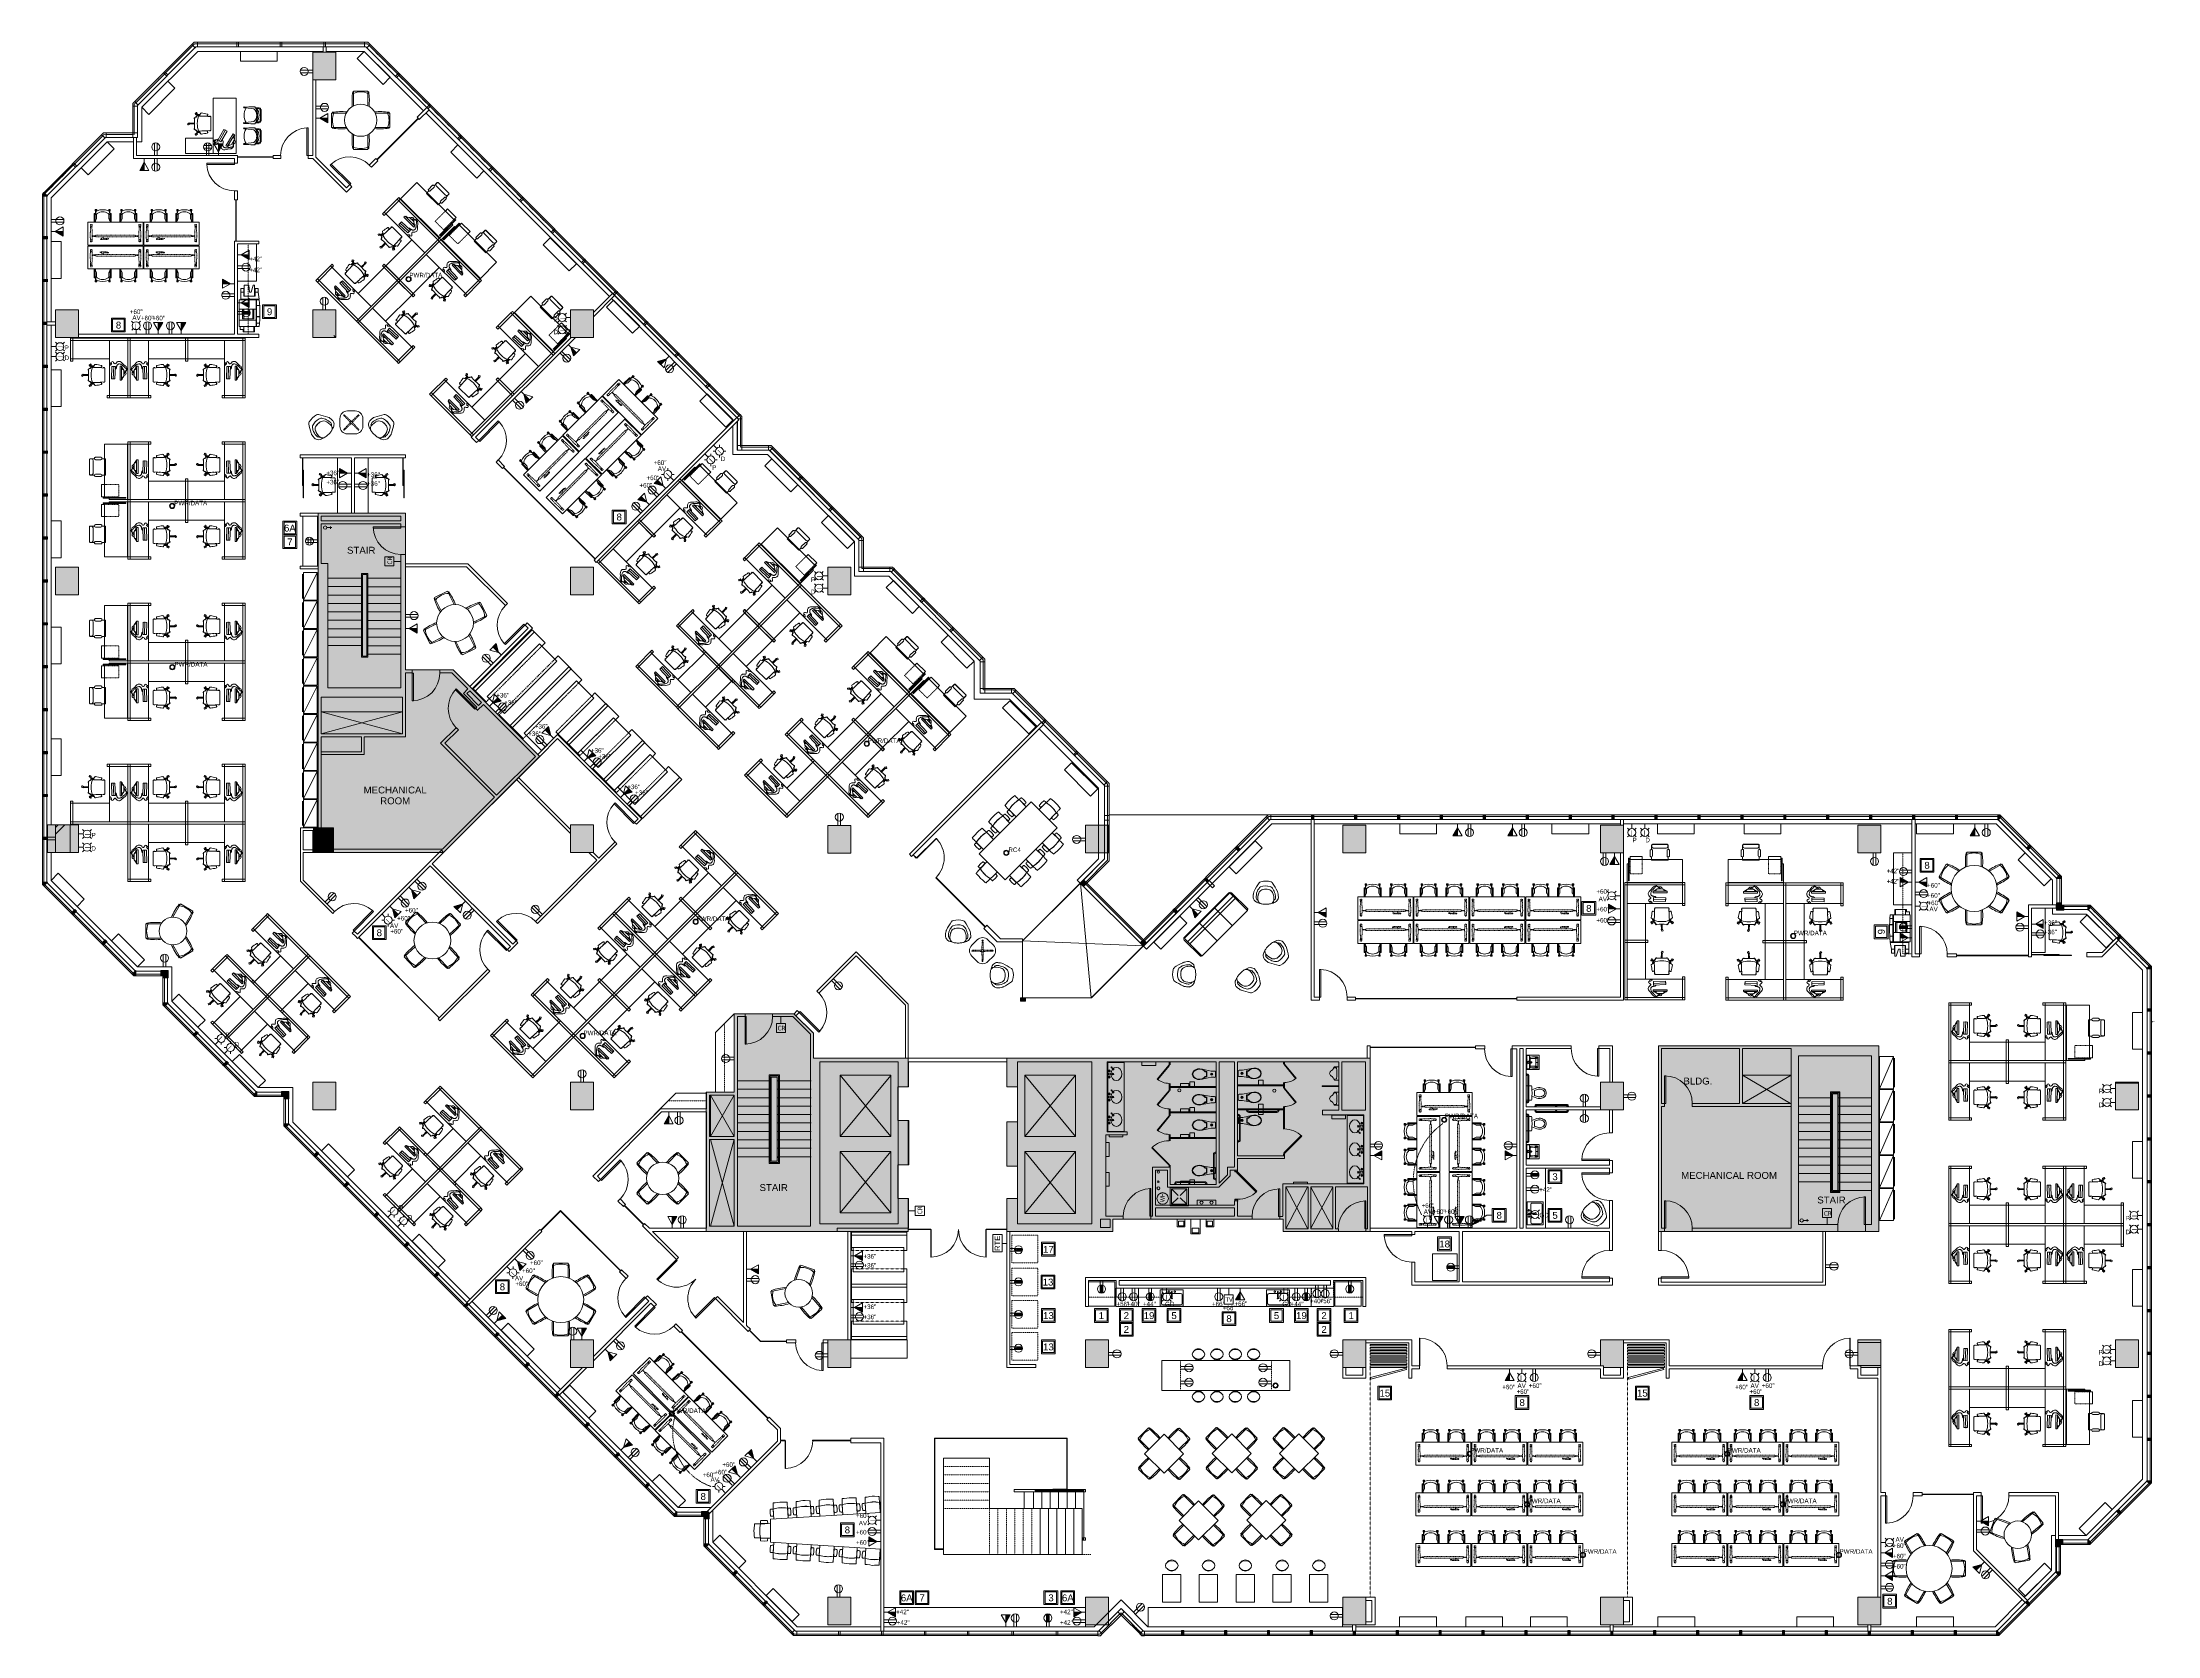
# Model space of a CAD drawing. Header units: inches. Extents: x 1 to 4574, y -953 to 1388.
# Drawn here: x 1012 to 3772, y -691 to 1388 of the extents above; entities that cross this region are included whole.
import ezdxf

# ---------------------------------------------------------------- set-up
doc = ezdxf.new("R2010")
doc.units = ezdxf.units.IN
doc.header["$MEASUREMENT"] = 0
for name, pattern in [('Dash', [0.25, 0.125, -0.125]), ('Hidden 1_8_', [0.1875, 0.125, -0.0625]), ('IMPORT-DASHED2', [0.375, 0.25, -0.125]), ('IMPORT-PHANTOM4', [0.625, 0.3125, -0.0625, 0.0625, -0.0625, 0.0625, -0.0625]), ('Overhead', [0.15625, 0.09375, -0.0625])]:
    doc.linetypes.add(name, pattern=pattern)
for name, color, linetype, lineweight in [('-32', 7, 'Continuous', 9), ('-33', 7, 'Continuous', 9), ('-38', 7, 'Continuous', 9), ('-7', 7, 'Continuous', 9), ('3rd Floor Revit Background_dwg', 8, 'Continuous', 9), ('A-ANNO-NOTE', 131, 'Continuous', 20), ('A-Area', 7, 'IMPORT-PHANTOM4', 9), ('A-DETL', 90, 'Continuous', 9), ('A-DETL-GENF', 92, 'Continuous', 9), ('A-DETL-HDLN', 90, 'Continuous', 9), ('A-DETL-MEDM', 33, 'Continuous', 20), ('A-DETL-THIN', 151, 'Continuous', 9), ('A-DOOR', 31, 'Continuous', 9), ('A-FLOR', 192, 'Continuous', 9), ('A-FLOR-OVHD', 1, 'Overhead', 9), ('A-WALL', 113, 'Continuous', 50), ('A-Wall-Exst', 7, 'Continuous', 9), ('A-Wall-Patt', 7, 'Continuous', 9), ('AWAEX', 7, 'Continuous', 9), ('E-COMM-IDEN', 2, 'Continuous', 9), ('E-ELEC-FIXT-IDEN', 2, 'Continuous', 9), ('G-ANNO-TEXT', 231, 'Continuous', 9), ('I-FURN', 30, 'Continuous', 9), ('I-FURN-HDLN', 30, 'Continuous', 9), ('I-WALL', 2, 'Continuous', 9), ('MHV', 7, 'Continuous', 9), ('P-SANR-FIXT', 6, 'Continuous', 9), ('Q-CASE', 31, 'Continuous', 9), ('Q-SPCQ', 91, 'Continuous', 9), ('S-STRS', 31, 'Continuous', 9)]:
    doc.layers.add(name, color=color, linetype=linetype, lineweight=lineweight)
doc.styles.add('Arial', font='arial.ttf', dxfattribs={"height": 9})
doc.styles.add('Arial_1', font='arial.ttf', dxfattribs={"width": 0.666667, "height": 6})
doc.styles.add('Arial_2', font='arial.ttf', dxfattribs={"height": 0.09375})
doc.styles.add('Arial_3', font='arial.ttf', dxfattribs={"width": 0.85, "height": 6})
doc.styles.add('Arial_4', font='arial.ttf', dxfattribs={"height": 7.125})
doc.styles.add('Tahoma', font='tahoma.ttf', dxfattribs={"height": 6})
doc.styles.add('Tahoma_1', font='tahoma.ttf', dxfattribs={"width": 0.85, "height": 6})

# ---------------------------------------------------------------- blocks, each defined once
blk = doc.blocks.new('Refrigerator - Default-495183-3rd Floor New Construction - Tel_Data_Elec Plan')
at = {"layer": 'Q-SPCQ'}
for p, q in [((17.2, 15.3), (-17.3, 15.3)), ((-17.3, 15.3), (-17.3, -4.7)), ((17.2, -4.7), (17.2, 15.3)), ((-17.3, -4.7), (-17.3, -16.5)), ((-17.3, -16.5), (17.2, -16.5)), ((17.2, -16.5), (17.2, -4.7))]:
    blk.add_line(p, q, dxfattribs=at)
blk = doc.blocks.new('Chairs - Lounge 4-553625-3rd Floor New Construction - Tel_Data_Elec Plan')
at = {"layer": 'I-FURN'}
for p in [(-9.1, -12.7), (-8.3, -13.6)]:
    blk.add_line(p, (-8.3, -13.6), dxfattribs=at)
for centre, radius, start, end in [((-130.4, 20), 116.3, 348.8783, 350.3362), ((-13.4, 0.1), 2.33, 133.1703, 170.3362), ((45.2, -25.8), 66.3, 144.3918, 155.3949), ((19.8, -7.8), 32.5, 163.841, 178.866), ((19.8, -7.8), 32.5, 163.841, 178.866), ((3.8, -4.8), 16.3, 140.8002, 158.494), ((3.8, -4.8), 16.3, 140.8002, 158.494), ((6.2, -7.3), 16.8, 151.2669, 189.3622), ((6.2, -7.3), 16.8, 151.2669, 192.7111), ((-5.9, 4.5), 3.1, 110.3529, 160.4376), ((-5.9, 4.5), 3.1, 110.3529, 160.4376), ((-5.8, 10.7), 3.52, 98.3874, 144.3918), ((-2, -3.6), 7.89, 102.5049, 145.6069), ((-2, -3.6), 7.89, 102.5049, 145.6069), ((0.1, -11.6), 20.3, 74.1406, 110.3529), ((0, -11.6), 20.3, 74.1406, 110.3529), ((-0.1, -6.5), 21.6, 71.0188, 106.742), ((0, -9.8), 14.3, 75.2531, 104.7355), ((-0.1, -9.8), 14.3, 75.2531, 104.7355), ((1.2, -4.9), 9.29, 34.3536, 75.0604), ((1.2, -4.9), 9.29, 34.3536, 75.0604), ((3.3, 1.3), 6.93, 30.5878, 71.0324), ((3.3, 1.3), 6.93, 30.5878, 71.0324), ((5.8, 10.4), 3.74, 33.4312, 71.0188), ((-74.3, -42.4), 99.6, 26.1433, 33.4312), ((-9.1, -7.5), 19.6, 352.5474, 23.4985), ((-9.1, -7.5), 19.6, 352.8428, 23.4985), ((-13, -8.3), 25.9, 15.0461, 30.5878), ((-13, -8.3), 25.9, 15.0461, 30.5878), ((10.4, -1.7), 5.7, 358.8768, 33.473), ((-0.3, -5.6), 16.3, 168.8783, 183.7461), ((-6.5, -4), 10.4, 194.9898, 213.6359), ((-7.8, -4.8), 8.87, 213.6359, 266.4655), ((-8.3, -6), 4.48, 195.4776, 243.1464), ((-8.3, -6), 4.48, 195.4776, 243.256), ((-6.3, -9.7), 4.09, 183.7158, 226.5658), ((-3.6, -8.1), 7.16, 203.3216, 236.8804), ((-1.9, 2.4), 17.4, 251.2811, 268.2874), ((0.3, 18.8), 33.9, 265.4045, 274.2799), ((1.8, 4.8), 19.8, 272.9374, 285.6493), ((6.2, -11.3), 3.19, 286.597, 326.7992), ((1.4, -7), 9.64, 316.6128, 331.4668), ((8.7, -10.4), 3.28, 263.4518, 286.059), ((4.5, -9.1), 5.94, 318.1987, 351.4746), ((6.5, -2.6), 11.4, 286.059, 315.1062), ((5.7, -9.4), 4.65, 331.4668, 352.5282), ((8.7, -6.4), 4.01, 294.5132, 0.8133), ((8.7, -6.4), 4.01, 294.816, 0.8133), ((-6.6, -6.6), 19.3, 0.8133, 15.0461), ((-6.6, -6.6), 19.3, 0.8133, 15.0461), ((32, -19), 19.3, 145.4713, 154.4495), ((-24.9, -7.9), 41.4, 1.9963, 8.4684), ((13.9, -6.5), 2.66, 325.4713, 1.9963)]:
    blk.add_arc(centre, radius, start, end, dxfattribs=at)
blk = doc.blocks.new('Workstation - 6x6 - Workstation - 6x6-1564309-3rd Floor New Construction - Tel_Data_Elec Plan')
at = {"layer": 'I-FURN'}
for p, q in [((-48.3, 61.2), (-47, 61.9)), ((-47.3, 59), (-48.3, 60.9)), ((-48.3, 60.8), (-48.3, 60.8)), ((-47.4, 59.1), (-48.3, 60.8)), ((-47.3, 59.1), (-47.4, 59.1)), ((-47.2, 52.8), (-47.1, 59.4)), ((-46, 59.5), (-47, 59)), ((-46.7, 61.8), (-45.6, 60)), ((-46.6, 61.8), (-45.6, 60.1)), ((-46.6, 61.7), (-46.6, 61.8)), ((-45.7, 59.7), (-46, 59.5)), ((-45.9, 52.8), (-46, 59.4)), ((-45.6, 60.1), (-45.7, 60.1)), ((-28.5, 76.5), (-25.5, 76.5)), ((-28.5, 73.5), (-28.5, 76.5)), ((-25.5, 73.5), (-28.5, 73.5)), ((-25.5, 76.5), (-1.5, 76.5)), ((-25.5, 76.5), (-25.5, 73.5)), ((-25.5, 73.5), (-1.5, 73.5)), ((-25.5, 25.5), (-25.5, 73.5)), ((-1.5, 73.5), (-1.5, 76.5)), ((-1.5, 76.5), (1.5, 76.5)), ((-1.5, 76.5), (-1.5, 73.5)), ((1.5, 76.5), (-1.5, 76.5)), ((1.5, 73.5), (-1.5, 73.5)), ((-1.5, 73.5), (-1.5, 1.5)), ((-1.5, 73.5), (1.5, 73.5)), ((-1.5, 1.5), (-1.5, 73.5)), ((1.5, 76.5), (1.5, 73.5)), ((1.5, 73.5), (1.5, 76.5)), ((25.5, 76.5), (1.5, 76.5)), ((1.5, 1.5), (1.5, 73.5)), ((1.5, 73.5), (1.5, 1.5)), ((25.5, 73.5), (1.5, 73.5)), ((28.5, 76.5), (25.5, 76.5)), ((25.5, 76.5), (25.5, 73.5)), ((25.5, 73.5), (28.5, 73.5)), ((25.5, 25.5), (25.5, 73.5)), ((28.5, 73.5), (28.5, 76.5)), ((46.7, 61.8), (45.6, 60)), ((46.6, 61.8), (45.6, 60.1)), ((45.6, 60.1), (45.7, 60.1)), ((45.7, 59.7), (46, 59.5)), ((45.9, 52.8), (46, 59.4)), ((46, 59.5), (47, 59)), ((46.6, 61.7), (46.6, 61.8)), ((48.3, 61.2), (47, 61.9)), ((47.2, 52.8), (47.1, 59.4)), ((47.3, 59), (48.3, 60.9)), ((47.3, 59.1), (47.4, 59.1)), ((47.4, 59.1), (48.3, 60.8)), ((48.3, 60.8), (48.3, 60.8)), ((-76.5, 28.5), (-76.5, 1.5)), ((-76.5, 25.5), (-76.5, 28.5)), ((-76.5, 28.5), (-73.5, 28.5)), ((-73.5, 28.5), (-76.5, 28.5)), ((-73.5, 28.5), (-73.5, 25.5)), ((-73.5, 1.5), (-73.5, 28.5)), ((-60.6, 49.3), (-61.7, 51.2)), ((-61.7, 51.1), (-61.7, 51.1)), ((-60.7, 49.4), (-61.7, 51.1)), ((-61.6, 51.4), (-60.3, 52.2)), ((-60.7, 49.4), (-60.7, 49.4)), ((-60, 49.5), (-60.4, 49.3)), ((-60.1, 52.1), (-59, 50.3)), ((-60, 52.1), (-59, 50.4)), ((-60, 52), (-60, 52.1)), ((-58.4, 48.9), (-59.8, 49.4)), ((-57.8, 49.9), (-59.5, 50.4)), ((-59, 50.4), (-59.1, 50.4)), ((-58.5, 46.7), (-58.5, 45.5)), ((-58.4, 47.2), (-58.4, 49)), ((-58.3, 49), (-58.4, 48)), ((-58.4, 48), (-58, 48)), ((-57.6, 50), (-58.3, 49.4)), ((-57, 49), (-58.3, 49)), ((-58.1, 47.5), (-58, 46.3)), ((-58, 48.3), (-58, 46.3)), ((-57.6, 48.3), (-58, 48.3)), ((-57.6, 46.4), (-57.6, 48.3)), ((-57.6, 48), (-57, 48)), ((-57.5, 47.6), (-57.5, 46.3)), ((-56.5, 49.8), (-57.4, 50.1)), ((-57.2, 47.3), (-57.2, 48)), ((-57.1, 47), (-57.1, 46.7)), ((-57.1, 46.7), (-57.1, 46.2)), ((-56.8, 49.2), (-54.3, 53.1)), ((-56.8, 49.2), (-56.8, 49.2)), ((-56.5, 46.9), (-56.5, 45.9)), ((-56.1, 33.7), (-55.9, 33.7)), ((-56.1, 32.1), (-56.1, 33.7)), ((-55.9, 32.1), (-56.1, 32.1)), ((-55.9, 35.4), (-55.6, 31.6)), ((-55.9, 33.7), (-55.9, 32.1)), ((-55.6, 31.6), (-55.2, 31.5)), ((-55.2, 31.5), (-37.9, 31.5)), ((-54.3, 53.1), (-53.7, 53.5)), ((-38.8, 53.1), (-39.4, 53.5)), ((-36.3, 49.2), (-38.8, 53.1)), ((-37.9, 31.5), (-37.5, 31.6)), ((-37.5, 31.6), (-37.2, 35.4)), ((-37.2, 33.7), (-37.2, 32.1)), ((-37, 33.7), (-37.2, 33.7)), ((-37.2, 32.1), (-37, 32.1)), ((-37, 32.1), (-37, 33.7)), ((-36.6, 49.8), (-35.7, 50.1)), ((-36.6, 46.9), (-36.6, 45.9)), ((-36.3, 49.2), (-36.3, 49.2)), ((-36.1, 49), (-34.8, 49)), ((-35.5, 48), (-36.1, 48)), ((-36, 47), (-36, 46.7)), ((-36, 46.7), (-36, 46.2)), ((-35.9, 47.3), (-35.9, 48)), ((-35.6, 47.6), (-35.6, 46.3)), ((-35.5, 50), (-34.8, 49.4)), ((-35.5, 48.3), (-35.1, 48.3)), ((-35.5, 46.4), (-35.5, 48.3)), ((-35.3, 49.9), (-33.6, 50.4)), ((-35.1, 48.3), (-35.1, 46.3)), ((-34.7, 48), (-35.1, 48)), ((-34.4, 50.2), (-35, 51.2)), ((-35, 47.5), (-35, 46.3)), ((-34.9, 51.4), (-33.6, 52.2)), ((-34.9, 51.1), (-34.9, 51.1)), ((-34.4, 50.1), (-34.9, 51.1)), ((-34.8, 49), (-34.7, 48)), ((-34.7, 48.9), (-33.3, 49.4)), ((-34.7, 47.2), (-34.7, 49)), ((-34.6, 46.7), (-34.6, 45.5)), ((-33.3, 52.1), (-32.3, 50.3)), ((-33.3, 52), (-33.2, 52.1)), ((-33.2, 52.1), (-32.3, 50.4)), ((-32.3, 50), (-32.8, 49.7)), ((-32.3, 50.4), (-32.3, 50.4)), ((33.3, 52.1), (32.3, 50.3)), ((33.2, 52.1), (32.3, 50.4)), ((32.3, 50.4), (32.3, 50.4)), ((32.3, 50), (32.8, 49.7)), ((33.3, 52), (33.2, 52.1)), ((34.7, 48.9), (33.3, 49.4)), ((34.9, 51.4), (33.6, 52.2)), ((35.3, 49.9), (33.6, 50.4)), ((34.4, 50.2), (35, 51.2)), ((34.4, 50.1), (34.9, 51.1)), ((34.6, 46.7), (34.6, 45.5)), ((34.7, 47.2), (34.7, 49)), ((34.8, 49), (34.7, 48)), ((34.7, 48), (35.1, 48)), ((35.5, 50), (34.8, 49.4)), ((36.1, 49), (34.8, 49)), ((34.9, 51.1), (34.9, 51.1)), ((35, 47.5), (35, 46.3)), ((35.1, 48.3), (35.1, 46.3)), ((35.5, 48.3), (35.1, 48.3)), ((35.5, 46.4), (35.5, 48.3)), ((35.5, 48), (36.1, 48)), ((35.6, 47.6), (35.6, 46.3)), ((36.6, 49.8), (35.7, 50.1)), ((35.9, 47.3), (35.9, 48)), ((36, 47), (36, 46.7)), ((36, 46.7), (36, 46.2)), ((36.3, 49.2), (38.8, 53.1)), ((36.3, 49.2), (36.3, 49.2)), ((36.6, 46.9), (36.6, 45.9)), ((37, 33.7), (37.2, 33.7)), ((37, 32.1), (37, 33.7)), ((37.2, 32.1), (37, 32.1)), ((37.5, 31.6), (37.2, 35.4)), ((37.2, 33.7), (37.2, 32.1)), ((37.9, 31.5), (37.5, 31.6)), ((55.2, 31.5), (37.9, 31.5)), ((38.8, 53.1), (39.4, 53.5)), ((54.3, 53.1), (53.7, 53.5)), ((56.8, 49.2), (54.3, 53.1)), ((55.6, 31.6), (55.2, 31.5)), ((55.9, 35.4), (55.6, 31.6)), ((55.9, 33.7), (55.9, 32.1)), ((56.1, 33.7), (55.9, 33.7)), ((55.9, 32.1), (56.1, 32.1)), ((56.1, 32.1), (56.1, 33.7)), ((56.5, 49.8), (57.4, 50.1)), ((56.5, 46.9), (56.5, 45.9)), ((56.8, 49.2), (56.8, 49.2)), ((57, 49), (58.3, 49)), ((57.6, 48), (57, 48)), ((57.1, 47), (57.1, 46.7)), ((57.1, 46.7), (57.1, 46.2)), ((57.2, 47.3), (57.2, 48)), ((57.5, 47.6), (57.5, 46.3)), ((57.6, 50), (58.3, 49.4)), ((57.6, 48.3), (58, 48.3)), ((57.6, 46.4), (57.6, 48.3)), ((57.8, 49.9), (59.5, 50.4)), ((58, 48.3), (58, 46.3)), ((58.4, 48), (58, 48)), ((58.1, 47.5), (58, 46.3)), ((58.3, 49), (58.4, 48)), ((58.4, 48.9), (59.8, 49.4)), ((58.4, 47.2), (58.4, 49)), ((58.5, 46.7), (58.5, 45.5)), ((60.1, 52.1), (59, 50.3)), ((60, 52.1), (59, 50.4)), ((59, 50.4), (59.1, 50.4)), ((60, 52), (60, 52.1)), ((60, 49.5), (60.4, 49.3)), ((61.6, 51.4), (60.3, 52.2)), ((60.6, 49.3), (61.7, 51.2)), ((60.7, 49.4), (61.7, 51.1)), ((60.7, 49.4), (60.7, 49.4)), ((61.7, 51.1), (61.7, 51.1)), ((73.5, 28.5), (73.5, 25.5)), ((76.5, 28.5), (73.5, 28.5)), ((73.5, 28.5), (76.5, 28.5)), ((73.5, 1.5), (73.5, 28.5)), ((76.5, 28.5), (76.5, 1.5)), ((76.5, 25.5), (76.5, 28.5)), ((-73.5, 25.5), (-76.5, 25.5)), ((-76.5, -1.5), (-76.5, 1.5)), ((-76.5, 1.5), (-73.5, 1.5)), ((-73.5, 25.5), (-1.5, 25.5)), ((-73.5, 1.5), (-73.5, -1.5)), ((-1.5, 1.5), (-73.5, 1.5)), ((-53.4, 11.8), (-35.2, 11.7)), ((-53.4, 9.8), (-53.4, 11.8)), ((-35.3, 9.7), (-53.4, 9.8)), ((-52.6, 9.8), (-52.6, 9.1)), ((-48.3, 6.8), (-52.6, 9.8)), ((-52.6, 9.1), (-48.9, 9)), ((-52.2, 20.7), (-35.3, 20.1)), ((-51.6, 23), (-51.7, 18.4)), ((-51.7, 18.4), (-35.7, 17.8)), ((-35.6, 22.5), (-51.6, 23)), ((-40.4, 6.7), (-48.3, 6.8)), ((-36, 9.7), (-40.4, 6.7)), ((-39.8, 9), (-36, 9)), ((-36, 9), (-36, 9.7)), ((-35.7, 17.8), (-35.6, 22.5)), ((-35.2, 11.7), (-35.3, 9.7)), ((-31.9, 22.8), (-33.5, 24)), ((-32.8, 25.2), (-30.9, 24.5)), ((-1.5, 1.5), (1.5, 1.5)), ((-1.5, -1.5), (-1.5, 1.5)), ((1.5, 1.5), (-1.5, 1.5)), ((-1.5, 1.5), (-1.5, -1.5)), ((73.5, 25.5), (1.5, 25.5)), ((1.5, 1.5), (1.5, -1.5)), ((1.5, -1.5), (1.5, 1.5)), ((1.5, 1.5), (73.5, 1.5)), ((32.8, 25.2), (30.9, 24.5)), ((31.9, 22.8), (33.5, 24)), ((53.4, 11.8), (35.2, 11.7)), ((35.2, 11.7), (35.3, 9.7)), ((52.2, 20.7), (35.3, 20.1)), ((35.3, 9.7), (53.4, 9.8)), ((35.6, 22.5), (51.6, 23)), ((35.7, 17.8), (35.6, 22.5)), ((51.7, 18.4), (35.7, 17.8)), ((36, 9.7), (40.4, 6.7)), ((36, 9), (36, 9.7)), ((39.8, 9), (36, 9)), ((40.4, 6.7), (48.3, 6.8)), ((48.3, 6.8), (52.6, 9.8)), ((52.6, 9.1), (48.9, 9)), ((51.6, 23), (51.7, 18.4)), ((52.6, 9.8), (52.6, 9.1)), ((53.4, 9.8), (53.4, 11.8)), ((73.5, 25.5), (76.5, 25.5)), ((73.5, 1.5), (73.5, -1.5)), ((76.5, 1.5), (73.5, 1.5)), ((76.5, -1.5), (76.5, 1.5)), ((-73.5, -1.5), (-76.5, -1.5)), ((-73.5, -1.5), (-1.5, -1.5)), ((1.5, -1.5), (-1.5, -1.5)), ((-1.5, -1.5), (1.5, -1.5)), ((73.5, -1.5), (1.5, -1.5)), ((73.5, -1.5), (76.5, -1.5))]:
    blk.add_line(p, q, dxfattribs=at)
for centre, radius, start, end in [((-48.2, 61), 0.2, 120, 210), ((-47.1, 59.1), 0.2, 209.8466, 275.235), ((-45.5, 59.3), 1.53, 164.4505, 178.7927), ((-47.1, 59.1), 0.2, 275.235, 299.8607), ((-46.9, 61.7), 0.2, 30, 120.1357), ((-46.5, 59.6), 0.583, 134.254, 164.4505), ((-46.5, 59.7), 0.445, 45.7229, 134.2771), ((-46.6, 59.6), 0.583, 15.5495, 45.746), ((-47.6, 59.3), 1.53, 1.2073, 15.5495), ((-45.8, 59.9), 0.2, 299.8643, 30), ((45.8, 59.9), 0.2, 150, 240.1357), ((47.6, 59.3), 1.53, 164.4505, 178.7927), ((46.6, 59.6), 0.583, 134.254, 164.4505), ((46.5, 59.7), 0.445, 45.7229, 134.2771), ((46.9, 61.7), 0.2, 59.8643, 150), ((46.5, 59.6), 0.583, 15.5495, 45.746), ((45.5, 59.3), 1.53, 1.2073, 15.5495), ((47.1, 59.1), 0.2, 240.1393, 264.765), ((47.1, 59.1), 0.2, 264.765, 330.1534), ((48.2, 61), 0.2, 330, 60), ((-61.5, 51.3), 0.2, 119.832, 210), ((-60.5, 49.4), 0.2, 210, 299.888), ((-59.9, 50), 0.445, 117.8208, 206.0638), ((-60.2, 52), 0.2, 30, 120), ((-59.8, 50), 0.583, 206.0911, 236.3507), ((-59.6, 44.1), 0.749, 121.5732, 189.0231), ((113.5, 72.5), 176.2, 189.3216, 191.8621), ((-59.9, 49.9), 0.583, 87.4248, 117.8208), ((-59.3, 50.8), 1.53, 236.4124, 250.7927), ((-45.3, 20.7), 28.2, 115.3981, 121.4567), ((-59.9, 48.9), 1.53, 73.2073, 87.502), ((-59.2, 50.2), 0.2, 15.1327, 29.8705), ((-58, 36.5), 0.859, 192.1424, 292.8427), ((-57.6, 46.8), 0.887, 120.1857, 184.8367), ((-57.8, 49), 0.593, 84.0219, 180.9117), ((-57.8, 45.8), 0.533, 66.9672, 123.7509), ((-57.8, 45.9), 0.5, 67.0573, 121.4674), ((-57.9, 48.9), 0.657, 1.3207, 77.9642), ((-61.6, 45), 10.1, 292.7913, 299.9233), ((-57.5, 49.8), 0.323, 29.6621, 124.4716), ((-58, 46.7), 0.971, 17.6225, 57.9495), ((-57, 45.5), 0.711, 2.0473, 115.4842), ((-57.9, 49.4), 0.922, 9.6607, 36.4682), ((-56.1, 48.5), 1.04, 148.1398, 233.8639), ((-60.3, 53.8), 5.75, 305.3709, 317.4948), ((-58.2, 49.3), 1.25, 346.3769, 10.9189), ((-46.5, 18), 31.4, 71.1164, 108.8836), ((-56.9, 36.8), 0.615, 299.9233, 358.8191), ((-54.6, 46.8), 1.84, 146.599, 177.2887), ((-211.8, 39.9), 155.6, 358.8191, 2.0473), ((209.2, 57.4), 266, 183.7702, 184.7367), ((-52.3, 45.8), 5.54, 121.0187, 133.18), ((-55.3, 33.8), 0.589, 197.5488, 225.5119), ((-55.3, 31.9), 0.589, 125.1062, 162.4512), ((-52.9, 50.7), 2.29, 134.5977, 169.3918), ((-70.4, 51.5), 15.3, 356.4473, 358.5687), ((-52.7, 50.1), 2.87, 95.705, 127.0086), ((-53.9, 52.4), 1.12, 25.6219, 82.0752), ((-46.5, 297.9), 245.1, 268.4848, 271.5152), ((-39.2, 52.4), 1.12, 97.9248, 154.3781), ((-40.4, 50.1), 2.87, 52.9914, 84.295), ((-40.2, 50.7), 2.29, 10.6082, 45.4023), ((-22.7, 51.5), 15.3, 181.4313, 183.5527), ((-40.8, 45.8), 5.54, 46.82, 58.9813), ((-37.8, 33.8), 0.589, 314.4881, 342.4512), ((-37.8, 31.9), 0.589, 17.5488, 54.8938), ((-302.3, 57.4), 266, 355.2633, 356.2298), ((-32.8, 53.8), 5.75, 222.5052, 234.6291), ((-38.5, 46.8), 1.84, 2.7113, 33.401), ((118.7, 39.9), 155.6, 177.9527, 181.1809), ((-36.1, 45.5), 0.711, 64.5158, 177.9527), ((-36.2, 36.8), 0.615, 181.1809, 240.0767), ((-31.5, 45), 10.1, 240.0767, 247.2087), ((-37, 48.5), 1.04, 306.1361, 31.8602), ((-35.2, 49.4), 0.922, 143.5318, 170.3393), ((-34.9, 49.3), 1.25, 169.0811, 193.6231), ((-35.1, 46.7), 0.971, 122.0505, 162.3775), ((-35.6, 49.8), 0.323, 55.5284, 150.3379), ((-35.2, 48.9), 0.657, 102.0358, 178.6793), ((-47.8, 20.7), 28.2, 58.5497, 64.6019), ((-35.3, 45.8), 0.533, 56.2491, 113.0328), ((-35.3, 45.9), 0.5, 58.5326, 112.9427), ((-35.1, 36.5), 0.859, 247.1573, 348.4211), ((-35.3, 49), 0.593, 359.0883, 95.9781), ((-34.8, 51.3), 0.2, 119.8879, 210), ((-35.5, 46.8), 0.887, 355.1633, 59.8143), ((-206.6, 72.5), 176.2, 348.1407, 350.6784), ((-33.5, 52), 0.2, 30, 120), ((-33.2, 48.9), 1.53, 92.498, 106.7927), ((-33.2, 49.9), 0.583, 62.1792, 92.5752), ((-33.8, 50.8), 1.53, 289.2073, 303.5114), ((-33.5, 44.1), 0.749, 350.9769, 58.6662), ((-33.2, 50), 0.445, 333.9362, 62.1792), ((-33.3, 50), 0.583, 303.4497, 333.9089), ((-32.4, 50.2), 0.2, 300, 30.2094), ((32.4, 50.2), 0.2, 149.7906, 240), ((33.2, 50), 0.445, 117.8208, 206.0638), ((33.3, 50), 0.583, 206.0911, 236.5503), ((33.5, 44.1), 0.749, 121.3338, 189.0231), ((206.6, 72.5), 176.2, 189.3216, 191.8593), ((33.2, 49.9), 0.583, 87.4248, 117.8208), ((33.8, 50.8), 1.53, 236.4886, 250.7927), ((47.8, 20.7), 28.2, 115.3981, 121.4503), ((33.5, 52), 0.2, 60, 150), ((33.2, 48.9), 1.53, 73.2073, 87.502), ((35.1, 36.5), 0.859, 191.5789, 292.8427), ((35.5, 46.8), 0.887, 120.1857, 184.8367), ((35.3, 49), 0.593, 84.0219, 180.9117), ((34.8, 51.3), 0.2, 330, 60.1121), ((35.3, 45.8), 0.533, 66.9672, 123.7509), ((35.3, 45.9), 0.5, 67.0573, 121.4674), ((35.2, 48.9), 0.657, 1.3207, 77.9642), ((31.5, 45), 10.1, 292.7913, 299.9233), ((35.6, 49.8), 0.323, 29.6621, 124.4716), ((35.1, 46.7), 0.971, 17.6225, 57.9495), ((36.1, 45.5), 0.711, 2.0473, 115.4842), ((35.2, 49.4), 0.922, 9.6607, 36.4682), ((37, 48.5), 1.04, 148.1398, 233.8639), ((32.8, 53.8), 5.75, 305.3709, 317.4948), ((34.9, 49.3), 1.25, 346.3769, 10.9189), ((46.5, 18), 31.4, 71.1164, 108.8836), ((36.2, 36.8), 0.615, 299.9233, 358.8191), ((38.5, 46.8), 1.84, 146.599, 177.2887), ((-118.7, 39.9), 155.6, 358.8191, 2.0473), ((302.3, 57.4), 266, 183.7702, 184.7367), ((40.8, 45.8), 5.54, 121.0187, 133.18), ((37.8, 33.8), 0.589, 197.5488, 225.5119), ((37.8, 31.9), 0.589, 125.1062, 162.4512), ((40.2, 50.7), 2.29, 134.5977, 169.3918), ((22.7, 51.5), 15.3, 356.4473, 358.5687), ((40.4, 50.1), 2.87, 95.705, 127.0086), ((39.2, 52.4), 1.12, 25.6219, 82.0752), ((46.5, 297.9), 245.1, 268.4848, 271.5152), ((53.9, 52.4), 1.12, 97.9248, 154.3781), ((52.7, 50.1), 2.87, 52.9914, 84.295), ((52.9, 50.7), 2.29, 10.6082, 45.4023), ((70.4, 51.5), 15.3, 181.4313, 183.5527), ((52.3, 45.8), 5.54, 46.82, 58.9813), ((55.3, 33.8), 0.589, 314.4881, 342.4512), ((55.3, 31.9), 0.589, 17.5488, 54.8938), ((-209.2, 57.4), 266, 355.2633, 356.2298), ((60.3, 53.8), 5.75, 222.5052, 234.6291), ((54.6, 46.8), 1.84, 2.7113, 33.401), ((211.8, 39.9), 155.6, 177.9527, 181.1809), ((57, 45.5), 0.711, 64.5158, 177.9527), ((56.9, 36.8), 0.615, 181.1809, 240.0767), ((61.6, 45), 10.1, 240.0767, 247.2087), ((56.1, 48.5), 1.04, 306.1361, 31.8602), ((57.9, 49.4), 0.922, 143.5318, 170.3393), ((58.2, 49.3), 1.25, 169.0811, 193.6231), ((58, 46.7), 0.971, 122.0505, 162.3775), ((57.5, 49.8), 0.323, 55.5284, 150.3379), ((57.9, 48.9), 0.657, 102.0358, 178.6793), ((45.3, 20.7), 28.2, 58.5433, 64.6019), ((57.8, 45.8), 0.533, 56.2491, 113.0328), ((57.8, 45.9), 0.5, 58.5326, 112.9427), ((58, 36.5), 0.859, 247.1573, 347.8576), ((57.8, 49), 0.593, 359.0883, 95.9781), ((57.6, 46.8), 0.887, 355.1633, 59.8143), ((-113.5, 72.5), 176.2, 348.1379, 350.6784), ((59.2, 50.2), 0.2, 150.1295, 164.8673), ((59.9, 48.9), 1.53, 92.498, 106.7927), ((59.9, 49.9), 0.583, 62.1792, 92.5752), ((59.3, 50.8), 1.53, 289.2073, 303.5876), ((59.6, 44.1), 0.749, 350.9769, 58.4268), ((60.2, 52), 0.2, 60, 150), ((59.9, 50), 0.445, 333.9362, 62.1792), ((59.8, 50), 0.583, 303.6493, 333.9089), ((60.5, 49.4), 0.2, 240.112, 330), ((61.5, 51.3), 0.2, 330, 60.168), ((-44.3, 6.8), 2.88, 179.7002, 359.7002), ((-44.3, 6.8), 0.885, 179.7002, 359.7002), ((-33.2, 24.7), 0.703, 53.6377, 246.0314), ((-32, 24), 1.17, 276.4899, 23.1791), ((32, 24), 1.17, 156.8209, 263.5101), ((33.2, 24.7), 0.703, 293.9686, 126.3623), ((44.3, 6.8), 2.88, 180.2998, 0.2998), ((44.3, 6.8), 0.885, 180.2998, 0.2998)]:
    blk.add_arc(centre, radius, start, end, dxfattribs=at)
for points, knots in [([(-44.3, 5.9), (-37.1, 1.1), (-33.9, 7.6), (-28.3, 10.3), (-29.2, 16.4), (-34.4, 18.3), (-27.7, 21.6), (-30, 22.9), (-31, 23.4)], [0, 0, 0, 0, 4.203758, 11.310205, 15.301003, 21.109862, 25.639067, 29.008441, 29.008441, 29.008441, 29.008441]), ([(-44.3, 5.9), (-44.1, 5.7), (-43.7, 5.4), (-43, 5), (-42.4, 4.6), (-41.9, 4.2), (-41.4, 3.9), (-41.1, 3.7), (-40.8, 3.5), (-40.5, 3.3), (-40.2, 3.1), (-39.9, 2.9), (-39.7, 2.7), (-39.6, 2.6), (-39.5, 2.6), (-39.4, 2.5), (-39.3, 2.5), (-39.3, 2.4), (-39.2, 2.4), (-39.2, 2.4), (-39.1, 2.3), (-39.1, 2.3), (-39.1, 2.3), (-39, 2.3), (-39, 2.3), (-39, 2.3), (-38.9, 2.3), (-38.9, 2.3), (-38.9, 2.3), (-38.9, 2.3), (-38.9, 2.3), (-38.8, 2.4), (-38.8, 2.4), (-38.8, 2.5), (-38.8, 2.5), (-38.8, 2.5), (-38.8, 2.6), (-38.8, 2.6), (-38.8, 2.7), (-38.8, 2.8), (-38.7, 2.9), (-38.7, 2.9), (-38.7, 3), (-38.6, 3.2), (-38.5, 3.5), (-38.3, 3.7), (-38.1, 4), (-38, 4.3), (-37.7, 4.5), (-37.5, 4.9), (-37.1, 5.3), (-36.7, 5.7), (-36, 6.4), (-35.2, 7.3), (-34.2, 8.4), (-33.3, 9.6), (-32.5, 11), (-32.2, 12.3), (-32.2, 13.4), (-32.4, 14.2), (-32.9, 14.9), (-33.5, 15.5), (-34.2, 15.9), (-34.9, 16.1), (-35.6, 16.3), (-36.2, 16.4), (-36.8, 16.5), (-37.2, 16.5), (-37.6, 16.6), (-37.9, 16.7), (-38.2, 16.8), (-38.4, 16.9), (-38.6, 17.2), (-38.8, 17.4), (-39, 17.6), (-39, 17.8), (-39.1, 17.9)], [0, 0, 0, 0, 0.063928, 0.127857, 0.191785, 0.255713, 0.287677, 0.319641, 0.351605, 0.38357, 0.415534, 0.447498, 0.46348, 0.479462, 0.487453, 0.495444, 0.503435, 0.511426, 0.514814, 0.518203, 0.521591, 0.524979, 0.528367, 0.531756, 0.535144, 0.536838, 0.538532, 0.54192, 0.545309, 0.547003, 0.548697, 0.552085, 0.555473, 0.558862, 0.560556, 0.56225, 0.565638, 0.572415, 0.579191, 0.585968, 0.592744, 0.599521, 0.606297, 0.61985, 0.646956, 0.674062, 0.701168, 0.728275, 0.755381, 0.782487, 0.836699, 0.890911, 0.945123, 1.070551, 1.19598, 1.321408, 1.446836, 1.585346, 1.654601, 1.723857, 1.793112, 1.862367, 1.931622, 2.000877, 2.049938, 2.099, 2.148061, 2.197123, 2.221654, 2.246184, 2.270715, 2.295246, 2.319777, 2.344307, 2.368838, 2.393369, 2.393369, 2.393369, 2.393369]), ([(44.3, 5.9), (37.1, 1.1), (33.9, 7.6), (28.3, 10.3), (29.2, 16.4), (34.4, 18.3), (27.7, 21.6), (30, 22.9), (31, 23.4)], [0, 0, 0, 0, 4.203758, 11.310205, 15.301003, 21.109862, 25.639067, 29.008441, 29.008441, 29.008441, 29.008441]), ([(44.3, 5.9), (44.1, 5.7), (43.7, 5.4), (43, 5), (42.4, 4.6), (41.9, 4.2), (41.4, 3.9), (41.1, 3.7), (40.8, 3.5), (40.5, 3.3), (40.2, 3.1), (39.9, 2.9), (39.7, 2.7), (39.6, 2.6), (39.5, 2.6), (39.4, 2.5), (39.3, 2.5), (39.3, 2.4), (39.2, 2.4), (39.2, 2.4), (39.1, 2.3), (39.1, 2.3), (39.1, 2.3), (39, 2.3), (39, 2.3), (39, 2.3), (38.9, 2.3), (38.9, 2.3), (38.9, 2.3), (38.9, 2.3), (38.9, 2.3), (38.8, 2.4), (38.8, 2.4), (38.8, 2.5), (38.8, 2.5), (38.8, 2.5), (38.8, 2.6), (38.8, 2.6), (38.8, 2.7), (38.8, 2.8), (38.7, 2.9), (38.7, 2.9), (38.7, 3), (38.6, 3.2), (38.5, 3.5), (38.3, 3.7), (38.1, 4), (38, 4.3), (37.7, 4.5), (37.5, 4.9), (37.1, 5.3), (36.7, 5.7), (36, 6.4), (35.2, 7.3), (34.2, 8.4), (33.3, 9.6), (32.5, 11), (32.2, 12.3), (32.2, 13.4), (32.4, 14.2), (32.9, 14.9), (33.5, 15.5), (34.2, 15.9), (34.9, 16.1), (35.6, 16.3), (36.2, 16.4), (36.8, 16.5), (37.2, 16.5), (37.6, 16.6), (37.9, 16.7), (38.2, 16.8), (38.4, 16.9), (38.6, 17.2), (38.8, 17.4), (39, 17.6), (39, 17.8), (39.1, 17.9)], [0, 0, 0, 0, 0.063928, 0.127857, 0.191785, 0.255713, 0.287677, 0.319641, 0.351605, 0.38357, 0.415534, 0.447498, 0.46348, 0.479462, 0.487453, 0.495444, 0.503435, 0.511426, 0.514814, 0.518203, 0.521591, 0.524979, 0.528367, 0.531756, 0.535144, 0.536838, 0.538532, 0.54192, 0.545309, 0.547003, 0.548697, 0.552085, 0.555473, 0.558862, 0.560556, 0.56225, 0.565638, 0.572415, 0.579191, 0.585968, 0.592744, 0.599521, 0.606297, 0.61985, 0.646956, 0.674062, 0.701168, 0.728275, 0.755381, 0.782487, 0.836699, 0.890911, 0.945123, 1.070551, 1.19598, 1.321408, 1.446836, 1.585346, 1.654601, 1.723857, 1.793112, 1.862367, 1.931622, 2.000877, 2.049938, 2.099, 2.148061, 2.197123, 2.221654, 2.246184, 2.270715, 2.295246, 2.319777, 2.344307, 2.368838, 2.393369, 2.393369, 2.393369, 2.393369])]:
    blk.add_open_spline(points, degree=3, knots=knots, dxfattribs=at)
blk = doc.blocks.new('Workstation - 6x6 - Workstation - 6x6-1564549-3rd Floor New Construction - Tel_Data_Elec Plan')
at = {"layer": 'I-FURN'}
for p, q in [((-48.3, 61.2), (-47, 61.9)), ((-47.3, 59), (-48.3, 60.9)), ((-48.3, 60.8), (-48.3, 60.8)), ((-47.4, 59.1), (-48.3, 60.8)), ((-47.3, 59.1), (-47.4, 59.1)), ((-47.2, 52.8), (-47.1, 59.4)), ((-46, 59.5), (-47, 59)), ((-46.7, 61.8), (-45.6, 60)), ((-46.6, 61.8), (-45.6, 60.1)), ((-46.6, 61.7), (-46.6, 61.8)), ((-45.7, 59.7), (-46, 59.5)), ((-45.9, 52.8), (-46, 59.4)), ((-45.6, 60.1), (-45.7, 60.1)), ((-28.5, 76.5), (-25.5, 76.5)), ((-28.5, 73.5), (-28.5, 76.5)), ((-25.5, 73.5), (-28.5, 73.5)), ((-25.5, 76.5), (-1.5, 76.5)), ((-25.5, 76.5), (-25.5, 73.5)), ((-25.5, 73.5), (-1.5, 73.5)), ((-25.5, 25.5), (-25.5, 73.5)), ((-1.5, 73.5), (-1.5, 76.5)), ((-1.5, 76.5), (1.5, 76.5)), ((1.5, 73.5), (-1.5, 73.5)), ((-1.5, 73.5), (-1.5, 1.5)), ((1.5, 76.5), (1.5, 73.5)), ((1.5, 1.5), (1.5, 73.5)), ((-76.5, 28.5), (-76.5, 1.5)), ((-76.5, 25.5), (-76.5, 28.5)), ((-76.5, 28.5), (-73.5, 28.5)), ((-73.5, 28.5), (-76.5, 28.5)), ((-73.5, 28.5), (-73.5, 25.5)), ((-73.5, 1.5), (-73.5, 28.5)), ((-60.6, 49.3), (-61.7, 51.2)), ((-61.7, 51.1), (-61.7, 51.1)), ((-60.7, 49.4), (-61.7, 51.1)), ((-61.6, 51.4), (-60.3, 52.2)), ((-60.7, 49.4), (-60.7, 49.4)), ((-60, 49.5), (-60.4, 49.3)), ((-60.1, 52.1), (-59, 50.3)), ((-60, 52.1), (-59, 50.4)), ((-60, 52), (-60, 52.1)), ((-58.4, 48.9), (-59.8, 49.4)), ((-57.8, 49.9), (-59.5, 50.4)), ((-59, 50.4), (-59.1, 50.4)), ((-58.5, 46.7), (-58.5, 45.5)), ((-58.4, 47.2), (-58.4, 49)), ((-58.3, 49), (-58.4, 48)), ((-58.4, 48), (-58, 48)), ((-57.6, 50), (-58.3, 49.4)), ((-57, 49), (-58.3, 49)), ((-58.1, 47.5), (-58, 46.3)), ((-58, 48.3), (-58, 46.3)), ((-57.6, 48.3), (-58, 48.3)), ((-57.6, 46.4), (-57.6, 48.3)), ((-57.6, 48), (-57, 48)), ((-57.5, 47.6), (-57.5, 46.3)), ((-56.5, 49.8), (-57.4, 50.1)), ((-57.2, 47.3), (-57.2, 48)), ((-57.1, 47), (-57.1, 46.7)), ((-57.1, 46.7), (-57.1, 46.2)), ((-56.8, 49.2), (-54.3, 53.1)), ((-56.8, 49.2), (-56.8, 49.2)), ((-56.5, 46.9), (-56.5, 45.9)), ((-56.1, 33.7), (-55.9, 33.7)), ((-56.1, 32.1), (-56.1, 33.7)), ((-55.9, 32.1), (-56.1, 32.1)), ((-55.9, 35.4), (-55.6, 31.6)), ((-55.9, 33.7), (-55.9, 32.1)), ((-55.6, 31.6), (-55.2, 31.5)), ((-55.2, 31.5), (-37.9, 31.5)), ((-54.3, 53.1), (-53.7, 53.5)), ((-38.8, 53.1), (-39.4, 53.5)), ((-36.3, 49.2), (-38.8, 53.1)), ((-37.9, 31.5), (-37.5, 31.6)), ((-37.5, 31.6), (-37.2, 35.4)), ((-37.2, 33.7), (-37.2, 32.1)), ((-37, 33.7), (-37.2, 33.7)), ((-37.2, 32.1), (-37, 32.1)), ((-37, 32.1), (-37, 33.7)), ((-36.6, 49.8), (-35.7, 50.1)), ((-36.6, 46.9), (-36.6, 45.9)), ((-36.3, 49.2), (-36.3, 49.2)), ((-36.1, 49), (-34.8, 49)), ((-35.5, 48), (-36.1, 48)), ((-36, 47), (-36, 46.7)), ((-36, 46.7), (-36, 46.2)), ((-35.9, 47.3), (-35.9, 48)), ((-35.6, 47.6), (-35.6, 46.3)), ((-35.5, 50), (-34.8, 49.4)), ((-35.5, 48.3), (-35.1, 48.3)), ((-35.5, 46.4), (-35.5, 48.3)), ((-35.3, 49.9), (-33.6, 50.4)), ((-35.1, 48.3), (-35.1, 46.3)), ((-34.7, 48), (-35.1, 48)), ((-34.4, 50.2), (-35, 51.2)), ((-35, 47.5), (-35, 46.3)), ((-34.9, 51.4), (-33.6, 52.2)), ((-34.9, 51.1), (-34.9, 51.1)), ((-34.4, 50.1), (-34.9, 51.1)), ((-34.8, 49), (-34.7, 48)), ((-34.7, 48.9), (-33.3, 49.4)), ((-34.7, 47.2), (-34.7, 49)), ((-34.6, 46.7), (-34.6, 45.5)), ((-33.3, 52.1), (-32.3, 50.3)), ((-33.3, 52), (-33.2, 52.1)), ((-33.2, 52.1), (-32.3, 50.4)), ((-32.3, 50), (-32.8, 49.7)), ((-32.3, 50.4), (-32.3, 50.4)), ((-73.5, 25.5), (-76.5, 25.5)), ((-76.5, -1.5), (-76.5, 1.5)), ((-76.5, 1.5), (-73.5, 1.5)), ((-73.5, 25.5), (-1.5, 25.5)), ((-73.5, 1.5), (-73.5, -1.5)), ((-1.5, 1.5), (-73.5, 1.5)), ((-53.4, 11.8), (-35.2, 11.7)), ((-53.4, 9.8), (-53.4, 11.8)), ((-35.3, 9.7), (-53.4, 9.8)), ((-52.6, 9.8), (-52.6, 9.1)), ((-48.3, 6.8), (-52.6, 9.8)), ((-52.6, 9.1), (-48.9, 9)), ((-52.2, 20.7), (-35.3, 20.1)), ((-51.6, 23), (-51.7, 18.4)), ((-51.7, 18.4), (-35.7, 17.8)), ((-35.6, 22.5), (-51.6, 23)), ((-40.4, 6.7), (-48.3, 6.8)), ((-36, 9.7), (-40.4, 6.7)), ((-39.8, 9), (-36, 9)), ((-36, 9), (-36, 9.7)), ((-35.7, 17.8), (-35.6, 22.5)), ((-35.2, 11.7), (-35.3, 9.7)), ((-31.9, 22.8), (-33.5, 24)), ((-32.8, 25.2), (-30.9, 24.5)), ((-1.5, 1.5), (1.5, 1.5)), ((-1.5, -1.5), (-1.5, 1.5)), ((1.5, 1.5), (1.5, -1.5)), ((-73.5, -1.5), (-76.5, -1.5)), ((-73.5, -1.5), (-1.5, -1.5)), ((1.5, -1.5), (-1.5, -1.5))]:
    blk.add_line(p, q, dxfattribs=at)
for centre, radius, start, end in [((-48.2, 61), 0.2, 120, 210), ((-47.1, 59.1), 0.2, 209.8466, 275.235), ((-45.5, 59.3), 1.53, 164.4505, 178.7927), ((-47.1, 59.1), 0.2, 275.235, 299.8607), ((-46.9, 61.7), 0.2, 30, 120.1357), ((-46.5, 59.6), 0.583, 134.254, 164.4505), ((-46.5, 59.7), 0.445, 45.7229, 134.2771), ((-46.6, 59.6), 0.583, 15.5495, 45.746), ((-47.6, 59.3), 1.53, 1.2073, 15.5495), ((-45.8, 59.9), 0.2, 299.8643, 30), ((-61.5, 51.3), 0.2, 119.832, 210), ((-60.5, 49.4), 0.2, 210, 299.888), ((-59.9, 50), 0.445, 117.8208, 206.0638), ((-60.2, 52), 0.2, 30, 120), ((-59.8, 50), 0.583, 206.0911, 236.3507), ((-59.6, 44.1), 0.749, 121.5732, 189.0231), ((113.5, 72.5), 176.2, 189.3216, 191.8621), ((-59.9, 49.9), 0.583, 87.4248, 117.8208), ((-59.3, 50.8), 1.53, 236.4124, 250.7927), ((-45.3, 20.7), 28.2, 115.3981, 121.4567), ((-59.9, 48.9), 1.53, 73.2073, 87.502), ((-59.2, 50.2), 0.2, 15.1327, 29.8705), ((-58, 36.5), 0.859, 192.1424, 292.8427), ((-57.6, 46.8), 0.887, 120.1857, 184.8367), ((-57.8, 49), 0.593, 84.0219, 180.9117), ((-57.8, 45.8), 0.533, 66.9672, 123.7509), ((-57.8, 45.9), 0.5, 67.0573, 121.4674), ((-57.9, 48.9), 0.657, 1.3207, 77.9642), ((-61.6, 45), 10.1, 292.7913, 299.9233), ((-57.5, 49.8), 0.323, 29.6621, 124.4716), ((-58, 46.7), 0.971, 17.6225, 57.9495), ((-57, 45.5), 0.711, 2.0473, 115.4842), ((-57.9, 49.4), 0.922, 9.6607, 36.4682), ((-56.1, 48.5), 1.04, 148.1398, 233.8639), ((-60.3, 53.8), 5.75, 305.3709, 317.4948), ((-58.2, 49.3), 1.25, 346.3769, 10.9189), ((-46.5, 18), 31.4, 71.1164, 108.8836), ((-56.9, 36.8), 0.615, 299.9233, 358.8191), ((-54.6, 46.8), 1.84, 146.599, 177.2887), ((-211.8, 39.9), 155.6, 358.8191, 2.0473), ((209.2, 57.4), 266, 183.7702, 184.7367), ((-52.3, 45.8), 5.54, 121.0187, 133.18), ((-55.3, 33.8), 0.589, 197.5488, 225.5119), ((-55.3, 31.9), 0.589, 125.1062, 162.4512), ((-52.9, 50.7), 2.29, 134.5977, 169.3918), ((-70.4, 51.5), 15.3, 356.4473, 358.5687), ((-52.7, 50.1), 2.87, 95.705, 127.0086), ((-53.9, 52.4), 1.12, 25.6219, 82.0752), ((-46.5, 297.9), 245.1, 268.4848, 271.5152), ((-39.2, 52.4), 1.12, 97.9248, 154.3781), ((-40.4, 50.1), 2.87, 52.9914, 84.295), ((-40.2, 50.7), 2.29, 10.6082, 45.4023), ((-22.7, 51.5), 15.3, 181.4313, 183.5527), ((-40.8, 45.8), 5.54, 46.82, 58.9813), ((-37.8, 33.8), 0.589, 314.4881, 342.4512), ((-37.8, 31.9), 0.589, 17.5488, 54.8938), ((-302.3, 57.4), 266, 355.2633, 356.2298), ((-32.8, 53.8), 5.75, 222.5052, 234.6291), ((-38.5, 46.8), 1.84, 2.7113, 33.401), ((118.7, 39.9), 155.6, 177.9527, 181.1809), ((-36.1, 45.5), 0.711, 64.5158, 177.9527), ((-36.2, 36.8), 0.615, 181.1809, 240.0767), ((-31.5, 45), 10.1, 240.0767, 247.2087), ((-37, 48.5), 1.04, 306.1361, 31.8602), ((-35.2, 49.4), 0.922, 143.5318, 170.3393), ((-34.9, 49.3), 1.25, 169.0811, 193.6231), ((-35.1, 46.7), 0.971, 122.0505, 162.3775), ((-35.6, 49.8), 0.323, 55.5284, 150.3379), ((-35.2, 48.9), 0.657, 102.0358, 178.6793), ((-47.8, 20.7), 28.2, 58.5497, 64.6019), ((-35.3, 45.8), 0.533, 56.2491, 113.0328), ((-35.3, 45.9), 0.5, 58.5326, 112.9427), ((-35.1, 36.5), 0.859, 247.1573, 348.4211), ((-35.3, 49), 0.593, 359.0883, 95.9781), ((-34.8, 51.3), 0.2, 119.8879, 210), ((-35.5, 46.8), 0.887, 355.1633, 59.8143), ((-206.6, 72.5), 176.2, 348.1407, 350.6784), ((-33.5, 52), 0.2, 30, 120), ((-33.2, 48.9), 1.53, 92.498, 106.7927), ((-33.2, 49.9), 0.583, 62.1792, 92.5752), ((-33.8, 50.8), 1.53, 289.2073, 303.5114), ((-33.5, 44.1), 0.749, 350.9769, 58.6662), ((-33.2, 50), 0.445, 333.9362, 62.1792), ((-33.3, 50), 0.583, 303.4497, 333.9089), ((-32.4, 50.2), 0.2, 300, 30.2094), ((-44.3, 6.8), 2.88, 179.7002, 359.7002), ((-44.3, 6.8), 0.885, 179.7002, 359.7002), ((-33.2, 24.7), 0.703, 53.6377, 246.0314), ((-32, 24), 1.17, 276.4899, 23.1791)]:
    blk.add_arc(centre, radius, start, end, dxfattribs=at)
for points, knots in [([(-44.3, 5.9), (-37.1, 1.1), (-33.9, 7.6), (-28.3, 10.3), (-29.2, 16.4), (-34.4, 18.3), (-27.7, 21.6), (-30, 22.9), (-31, 23.4)], [0, 0, 0, 0, 4.203758, 11.310205, 15.301003, 21.109862, 25.639067, 29.008441, 29.008441, 29.008441, 29.008441]), ([(-44.3, 5.9), (-44.1, 5.7), (-43.7, 5.4), (-43, 5), (-42.4, 4.6), (-41.9, 4.2), (-41.4, 3.9), (-41.1, 3.7), (-40.8, 3.5), (-40.5, 3.3), (-40.2, 3.1), (-39.9, 2.9), (-39.7, 2.7), (-39.6, 2.6), (-39.5, 2.6), (-39.4, 2.5), (-39.3, 2.5), (-39.3, 2.4), (-39.2, 2.4), (-39.2, 2.4), (-39.1, 2.3), (-39.1, 2.3), (-39.1, 2.3), (-39, 2.3), (-39, 2.3), (-39, 2.3), (-38.9, 2.3), (-38.9, 2.3), (-38.9, 2.3), (-38.9, 2.3), (-38.9, 2.3), (-38.8, 2.4), (-38.8, 2.4), (-38.8, 2.5), (-38.8, 2.5), (-38.8, 2.5), (-38.8, 2.6), (-38.8, 2.6), (-38.8, 2.7), (-38.8, 2.8), (-38.7, 2.9), (-38.7, 2.9), (-38.7, 3), (-38.6, 3.2), (-38.5, 3.5), (-38.3, 3.7), (-38.1, 4), (-38, 4.3), (-37.7, 4.5), (-37.5, 4.9), (-37.1, 5.3), (-36.7, 5.7), (-36, 6.4), (-35.2, 7.3), (-34.2, 8.4), (-33.3, 9.6), (-32.5, 11), (-32.2, 12.3), (-32.2, 13.4), (-32.4, 14.2), (-32.9, 14.9), (-33.5, 15.5), (-34.2, 15.9), (-34.9, 16.1), (-35.6, 16.3), (-36.2, 16.4), (-36.8, 16.5), (-37.2, 16.5), (-37.6, 16.6), (-37.9, 16.7), (-38.2, 16.8), (-38.4, 16.9), (-38.6, 17.2), (-38.8, 17.4), (-39, 17.6), (-39, 17.8), (-39.1, 17.9)], [0, 0, 0, 0, 0.063928, 0.127857, 0.191785, 0.255713, 0.287677, 0.319641, 0.351605, 0.38357, 0.415534, 0.447498, 0.46348, 0.479462, 0.487453, 0.495444, 0.503435, 0.511426, 0.514814, 0.518203, 0.521591, 0.524979, 0.528367, 0.531756, 0.535144, 0.536838, 0.538532, 0.54192, 0.545309, 0.547003, 0.548697, 0.552085, 0.555473, 0.558862, 0.560556, 0.56225, 0.565638, 0.572415, 0.579191, 0.585968, 0.592744, 0.599521, 0.606297, 0.61985, 0.646956, 0.674062, 0.701168, 0.728275, 0.755381, 0.782487, 0.836699, 0.890911, 0.945123, 1.070551, 1.19598, 1.321408, 1.446836, 1.585346, 1.654601, 1.723857, 1.793112, 1.862367, 1.931622, 2.000877, 2.049938, 2.099, 2.148061, 2.197123, 2.221654, 2.246184, 2.270715, 2.295246, 2.319777, 2.344307, 2.368838, 2.393369, 2.393369, 2.393369, 2.393369])]:
    blk.add_open_spline(points, degree=3, knots=knots, dxfattribs=at)
blk = doc.blocks.new('Workstation - 6x6 - Workstation - 6x6-1549611-3rd Floor New Construction - Tel_Data_Elec Plan')
at = {"layer": 'I-FURN'}
for p, q in [((-76.5, 1.5), (-76.5, -1.5)), ((-73.5, 1.5), (-76.5, 1.5)), ((-73.5, -1.5), (-73.5, 1.5)), ((-73.5, 1.5), (-1.5, 1.5)), ((-1.5, 1.5), (-1.5, -1.5)), ((1.5, 1.5), (-1.5, 1.5)), ((-1.5, 1.5), (1.5, 1.5)), ((-1.5, -1.5), (-1.5, 1.5)), ((1.5, -1.5), (1.5, 1.5)), ((1.5, 1.5), (1.5, -1.5)), ((73.5, 1.5), (1.5, 1.5)), ((73.5, 1.5), (76.5, 1.5)), ((73.5, -1.5), (73.5, 1.5)), ((76.5, 1.5), (76.5, -1.5)), ((-76.5, -1.5), (-73.5, -1.5)), ((-76.5, -28.5), (-76.5, -1.5)), ((-76.5, -25.5), (-76.5, -28.5)), ((-73.5, -25.5), (-76.5, -25.5)), ((-73.5, -1.5), (-73.5, -28.5)), ((-1.5, -1.5), (-73.5, -1.5)), ((-73.5, -28.5), (-73.5, -25.5)), ((-73.5, -25.5), (-1.5, -25.5)), ((-35.3, -9.7), (-53.4, -9.8)), ((-53.4, -9.8), (-53.4, -11.8)), ((-53.4, -11.8), (-35.2, -11.7)), ((-48.3, -6.8), (-52.6, -9.8)), ((-52.6, -9.1), (-48.9, -9)), ((-52.6, -9.8), (-52.6, -9.1)), ((-52.2, -20.7), (-35.3, -20.1)), ((-51.7, -18.4), (-35.7, -17.8)), ((-51.6, -23), (-51.7, -18.4)), ((-35.6, -22.5), (-51.6, -23)), ((-40.4, -6.7), (-48.3, -6.8)), ((-36, -9.7), (-40.4, -6.7)), ((-39.8, -9), (-36, -9)), ((-36, -9), (-36, -9.7)), ((-35.7, -17.8), (-35.6, -22.5)), ((-35.2, -11.7), (-35.3, -9.7)), ((-31.9, -22.8), (-33.5, -24)), ((-32.8, -25.2), (-30.9, -24.5)), ((-25.5, -25.5), (-25.5, -73.5)), ((-1.5, -1.5), (1.5, -1.5)), ((-1.5, -73.5), (-1.5, -1.5)), ((-1.5, -1.5), (-1.5, -73.5)), ((1.5, -1.5), (-1.5, -1.5)), ((1.5, -1.5), (1.5, -73.5)), ((1.5, -1.5), (73.5, -1.5)), ((1.5, -73.5), (1.5, -1.5)), ((73.5, -25.5), (1.5, -25.5)), ((25.5, -25.5), (25.5, -73.5)), ((32.8, -25.2), (30.9, -24.5)), ((31.9, -22.8), (33.5, -24)), ((35.2, -11.7), (35.3, -9.7)), ((53.4, -11.8), (35.2, -11.7)), ((35.3, -9.7), (53.4, -9.8)), ((52.2, -20.7), (35.3, -20.1)), ((35.7, -17.8), (35.6, -22.5)), ((35.6, -22.5), (51.6, -23)), ((51.7, -18.4), (35.7, -17.8)), ((36, -9.7), (40.4, -6.7)), ((36, -9), (36, -9.7)), ((39.8, -9), (36, -9)), ((40.4, -6.7), (48.3, -6.8)), ((48.3, -6.8), (52.6, -9.8)), ((52.6, -9.1), (48.9, -9)), ((51.6, -23), (51.7, -18.4)), ((52.6, -9.8), (52.6, -9.1)), ((53.4, -9.8), (53.4, -11.8)), ((76.5, -1.5), (73.5, -1.5)), ((73.5, -1.5), (73.5, -28.5)), ((73.5, -25.5), (76.5, -25.5)), ((73.5, -28.5), (73.5, -25.5)), ((76.5, -28.5), (76.5, -1.5)), ((76.5, -25.5), (76.5, -28.5)), ((-76.5, -28.5), (-73.5, -28.5)), ((-73.5, -28.5), (-76.5, -28.5)), ((-60.6, -49.3), (-61.7, -51.2)), ((-60.7, -49.4), (-61.7, -51.1)), ((-61.7, -51.1), (-61.7, -51.1)), ((-61.6, -51.4), (-60.3, -52.2)), ((-60.7, -49.4), (-60.7, -49.4)), ((-60, -49.5), (-60.4, -49.3)), ((-60.1, -52.1), (-59, -50.3)), ((-60, -52.1), (-59, -50.4)), ((-60, -52), (-60, -52.1)), ((-58.4, -48.9), (-59.8, -49.4)), ((-57.8, -49.9), (-59.5, -50.4)), ((-59, -50.4), (-59.1, -50.4)), ((-58.5, -46.7), (-58.5, -45.5)), ((-58.4, -47.2), (-58.4, -49)), ((-58.4, -48), (-58, -48)), ((-58.3, -49), (-58.4, -48)), ((-57, -49), (-58.3, -49)), ((-57.6, -50), (-58.3, -49.4)), ((-58.1, -47.5), (-58, -46.3)), ((-58, -48.3), (-58, -46.3)), ((-57.6, -48.3), (-58, -48.3)), ((-57.6, -46.4), (-57.6, -48.3)), ((-57.6, -48), (-57, -48)), ((-57.5, -47.6), (-57.5, -46.3)), ((-56.5, -49.8), (-57.4, -50.1)), ((-57.2, -47.3), (-57.2, -48)), ((-57.1, -46.7), (-57.1, -46.2)), ((-57.1, -47), (-57.1, -46.7)), ((-56.8, -49.2), (-54.3, -53.1)), ((-56.8, -49.2), (-56.8, -49.2)), ((-56.5, -46.9), (-56.5, -45.9)), ((-56.1, -32.1), (-56.1, -33.7)), ((-55.9, -32.1), (-56.1, -32.1)), ((-56.1, -33.7), (-55.9, -33.7)), ((-55.9, -35.4), (-55.6, -31.6)), ((-55.9, -33.7), (-55.9, -32.1)), ((-55.6, -31.6), (-55.2, -31.5)), ((-55.2, -31.5), (-37.9, -31.5)), ((-54.3, -53.1), (-53.7, -53.5)), ((-47.2, -52.8), (-47.1, -59.4)), ((-45.9, -52.8), (-46, -59.4)), ((-38.8, -53.1), (-39.4, -53.5)), ((-36.3, -49.2), (-38.8, -53.1)), ((-37.9, -31.5), (-37.5, -31.6)), ((-37.5, -31.6), (-37.2, -35.4)), ((-37.2, -33.7), (-37.2, -32.1)), ((-37.2, -32.1), (-37, -32.1)), ((-37, -33.7), (-37.2, -33.7)), ((-37, -32.1), (-37, -33.7)), ((-36.6, -46.9), (-36.6, -45.9)), ((-36.6, -49.8), (-35.7, -50.1)), ((-36.3, -49.2), (-36.3, -49.2)), ((-35.5, -48), (-36.1, -48)), ((-36.1, -49), (-34.8, -49)), ((-36, -46.7), (-36, -46.2)), ((-36, -47), (-36, -46.7)), ((-35.9, -47.3), (-35.9, -48)), ((-35.6, -47.6), (-35.6, -46.3)), ((-35.5, -46.4), (-35.5, -48.3)), ((-35.5, -48.3), (-35.1, -48.3)), ((-35.5, -50), (-34.8, -49.4)), ((-35.3, -49.9), (-33.6, -50.4)), ((-35.1, -48.3), (-35.1, -46.3)), ((-34.7, -48), (-35.1, -48)), ((-35, -47.5), (-35, -46.3)), ((-34.4, -50.2), (-35, -51.2)), ((-34.4, -50.1), (-34.9, -51.1)), ((-34.9, -51.1), (-34.9, -51.1)), ((-34.9, -51.4), (-33.6, -52.2)), ((-34.8, -49), (-34.7, -48)), ((-34.7, -47.2), (-34.7, -49)), ((-34.7, -48.9), (-33.3, -49.4)), ((-34.6, -46.7), (-34.6, -45.5)), ((-33.3, -52.1), (-32.3, -50.3)), ((-33.3, -52), (-33.2, -52.1)), ((-33.2, -52.1), (-32.3, -50.4)), ((-32.3, -50), (-32.8, -49.7)), ((-32.3, -50.4), (-32.3, -50.4)), ((32.3, -50), (32.8, -49.7)), ((33.3, -52.1), (32.3, -50.3)), ((32.3, -50.4), (32.3, -50.4)), ((33.2, -52.1), (32.3, -50.4)), ((33.3, -52), (33.2, -52.1)), ((34.7, -48.9), (33.3, -49.4)), ((35.3, -49.9), (33.6, -50.4)), ((34.9, -51.4), (33.6, -52.2)), ((34.4, -50.1), (34.9, -51.1)), ((34.4, -50.2), (35, -51.2)), ((34.6, -46.7), (34.6, -45.5)), ((34.7, -47.2), (34.7, -49)), ((34.7, -48), (35.1, -48)), ((34.8, -49), (34.7, -48)), ((36.1, -49), (34.8, -49)), ((35.5, -50), (34.8, -49.4)), ((34.9, -51.1), (34.9, -51.1)), ((35, -47.5), (35, -46.3)), ((35.1, -48.3), (35.1, -46.3)), ((35.5, -48.3), (35.1, -48.3)), ((35.5, -46.4), (35.5, -48.3)), ((35.5, -48), (36.1, -48)), ((35.6, -47.6), (35.6, -46.3)), ((36.6, -49.8), (35.7, -50.1)), ((35.9, -47.3), (35.9, -48)), ((36, -46.7), (36, -46.2)), ((36, -47), (36, -46.7)), ((36.3, -49.2), (38.8, -53.1)), ((36.3, -49.2), (36.3, -49.2)), ((36.6, -46.9), (36.6, -45.9)), ((37, -32.1), (37, -33.7)), ((37.2, -32.1), (37, -32.1)), ((37, -33.7), (37.2, -33.7)), ((37.5, -31.6), (37.2, -35.4)), ((37.2, -33.7), (37.2, -32.1)), ((37.9, -31.5), (37.5, -31.6)), ((55.2, -31.5), (37.9, -31.5)), ((38.8, -53.1), (39.4, -53.5)), ((45.9, -52.8), (46, -59.4)), ((47.2, -52.8), (47.1, -59.4)), ((54.3, -53.1), (53.7, -53.5)), ((56.8, -49.2), (54.3, -53.1)), ((55.6, -31.6), (55.2, -31.5)), ((55.9, -35.4), (55.6, -31.6)), ((55.9, -33.7), (55.9, -32.1)), ((55.9, -32.1), (56.1, -32.1)), ((56.1, -33.7), (55.9, -33.7)), ((56.1, -32.1), (56.1, -33.7)), ((56.5, -46.9), (56.5, -45.9)), ((56.5, -49.8), (57.4, -50.1)), ((56.8, -49.2), (56.8, -49.2)), ((57.6, -48), (57, -48)), ((57, -49), (58.3, -49)), ((57.1, -46.7), (57.1, -46.2)), ((57.1, -47), (57.1, -46.7)), ((57.2, -47.3), (57.2, -48)), ((57.5, -47.6), (57.5, -46.3)), ((57.6, -46.4), (57.6, -48.3)), ((57.6, -48.3), (58, -48.3)), ((57.6, -50), (58.3, -49.4)), ((57.8, -49.9), (59.5, -50.4)), ((58.1, -47.5), (58, -46.3)), ((58, -48.3), (58, -46.3)), ((58.4, -48), (58, -48)), ((58.3, -49), (58.4, -48)), ((58.4, -47.2), (58.4, -49)), ((58.4, -48.9), (59.8, -49.4)), ((58.5, -46.7), (58.5, -45.5)), ((60.1, -52.1), (59, -50.3)), ((59, -50.4), (59.1, -50.4)), ((60, -52.1), (59, -50.4)), ((60, -49.5), (60.4, -49.3)), ((60, -52), (60, -52.1)), ((61.6, -51.4), (60.3, -52.2)), ((60.6, -49.3), (61.7, -51.2)), ((60.7, -49.4), (61.7, -51.1)), ((60.7, -49.4), (60.7, -49.4)), ((61.7, -51.1), (61.7, -51.1)), ((76.5, -28.5), (73.5, -28.5)), ((73.5, -28.5), (76.5, -28.5)), ((-47.3, -59), (-48.3, -60.9)), ((-47.4, -59.1), (-48.3, -60.8)), ((-48.3, -60.8), (-48.3, -60.8)), ((-48.3, -61.2), (-47, -61.9)), ((-47.3, -59.1), (-47.4, -59.1)), ((-46, -59.5), (-47, -59)), ((-46.7, -61.8), (-45.6, -60)), ((-46.6, -61.8), (-45.6, -60.1)), ((-46.6, -61.7), (-46.6, -61.8)), ((-45.7, -59.7), (-46, -59.5)), ((-45.6, -60.1), (-45.7, -60.1)), ((-28.5, -73.5), (-28.5, -76.5)), ((-25.5, -73.5), (-28.5, -73.5)), ((-28.5, -76.5), (-25.5, -76.5)), ((-25.5, -76.5), (-25.5, -73.5)), ((-25.5, -73.5), (-1.5, -73.5)), ((-25.5, -76.5), (-1.5, -76.5)), ((-1.5, -73.5), (-1.5, -76.5)), ((1.5, -73.5), (-1.5, -73.5)), ((-1.5, -73.5), (1.5, -73.5)), ((-1.5, -76.5), (-1.5, -73.5)), ((-1.5, -76.5), (1.5, -76.5)), ((1.5, -76.5), (-1.5, -76.5)), ((1.5, -76.5), (1.5, -73.5)), ((1.5, -73.5), (1.5, -76.5)), ((25.5, -73.5), (1.5, -73.5)), ((25.5, -76.5), (1.5, -76.5)), ((25.5, -73.5), (28.5, -73.5)), ((25.5, -76.5), (25.5, -73.5)), ((28.5, -76.5), (25.5, -76.5)), ((28.5, -73.5), (28.5, -76.5)), ((46.7, -61.8), (45.6, -60)), ((45.6, -60.1), (45.7, -60.1)), ((46.6, -61.8), (45.6, -60.1)), ((45.7, -59.7), (46, -59.5)), ((46, -59.5), (47, -59)), ((46.6, -61.7), (46.6, -61.8)), ((48.3, -61.2), (47, -61.9)), ((47.3, -59), (48.3, -60.9)), ((47.3, -59.1), (47.4, -59.1)), ((47.4, -59.1), (48.3, -60.8)), ((48.3, -60.8), (48.3, -60.8))]:
    blk.add_line(p, q, dxfattribs=at)
for centre, radius, start, end in [((-44.3, -6.8), 2.88, 0.2998, 180.2998), ((-44.3, -6.8), 0.885, 0.2998, 180.2998), ((-33.2, -24.7), 0.703, 113.9686, 306.3623), ((-32, -24), 1.17, 336.8209, 83.5101), ((32, -24), 1.17, 96.4899, 203.1791), ((33.2, -24.7), 0.703, 233.6377, 66.0314), ((44.3, -6.8), 2.88, 359.7002, 179.7002), ((44.3, -6.8), 0.885, 359.7002, 179.7002), ((-61.5, -51.3), 0.2, 150, 240.168), ((-60.5, -49.4), 0.2, 60.112, 150), ((-59.9, -50), 0.445, 153.9362, 242.1792), ((113.5, -72.5), 176.2, 168.1379, 170.6784), ((-59.6, -44.1), 0.749, 170.9769, 238.4268), ((-59.8, -50), 0.583, 123.6493, 153.9089), ((-60.2, -52), 0.2, 240, 330), ((-59.3, -50.8), 1.53, 109.2073, 123.5876), ((-59.9, -49.9), 0.583, 242.1792, 272.5752), ((-45.3, -20.7), 28.2, 238.5433, 244.6019), ((-59.9, -48.9), 1.53, 272.498, 286.7927), ((-59.2, -50.2), 0.2, 330.1295, 344.8673), ((-58, -36.5), 0.859, 67.1573, 167.8576), ((-57.6, -46.8), 0.887, 175.1633, 239.8143), ((-57.8, -49), 0.593, 179.0883, 275.9781), ((-57.8, -45.8), 0.533, 236.2491, 293.0328), ((-57.8, -45.9), 0.5, 238.5326, 292.9427), ((-57.9, -48.9), 0.657, 282.0358, 358.6793), ((-61.6, -45), 10.1, 60.0767, 67.2087), ((-57.5, -49.8), 0.323, 235.5284, 330.3379), ((-58, -46.7), 0.971, 302.0505, 342.3775), ((-57, -45.5), 0.711, 244.5158, 357.9527), ((-57.9, -49.4), 0.922, 323.5318, 350.3393), ((-56.1, -48.5), 1.04, 126.1361, 211.8602), ((-58.2, -49.3), 1.25, 349.0811, 13.6231), ((-60.3, -53.8), 5.75, 42.5052, 54.6291), ((-46.5, -18), 31.4, 251.1164, 288.8836), ((-56.9, -36.8), 0.615, 1.1809, 60.0767), ((-54.6, -46.8), 1.84, 182.7113, 213.401), ((-211.8, -39.9), 155.6, 357.9527, 1.1809), ((209.2, -57.4), 266, 175.2633, 176.2298), ((-52.3, -45.8), 5.54, 226.82, 238.9813), ((-55.3, -31.9), 0.589, 197.5488, 234.8938), ((-55.3, -33.8), 0.589, 134.4881, 162.4512), ((-70.4, -51.5), 15.3, 1.4313, 3.5527), ((-52.9, -50.7), 2.29, 190.6082, 225.4023), ((-52.7, -50.1), 2.87, 232.9914, 264.295), ((-53.9, -52.4), 1.12, 277.9248, 334.3781), ((-46.5, -297.9), 245.1, 88.4848, 91.5152), ((-39.2, -52.4), 1.12, 205.6219, 262.0752), ((-40.4, -50.1), 2.87, 275.705, 307.0086), ((-40.2, -50.7), 2.29, 314.5977, 349.3918), ((-40.8, -45.8), 5.54, 301.0187, 313.18), ((-22.7, -51.5), 15.3, 176.4473, 178.5687), ((-37.8, -31.9), 0.589, 305.1062, 342.4512), ((-37.8, -33.8), 0.589, 17.5488, 45.5119), ((-302.3, -57.4), 266, 3.7702, 4.7367), ((-32.8, -53.8), 5.75, 125.3709, 137.4948), ((118.7, -39.9), 155.6, 178.8191, 182.0473), ((-38.5, -46.8), 1.84, 326.599, 357.2887), ((-36.2, -36.8), 0.615, 119.9233, 178.8191), ((-36.1, -45.5), 0.711, 182.0473, 295.4842), ((-31.5, -45), 10.1, 112.7913, 119.9233), ((-37, -48.5), 1.04, 328.1398, 53.8639), ((-34.9, -49.3), 1.25, 166.3769, 190.9189), ((-35.2, -49.4), 0.922, 189.6607, 216.4682), ((-35.1, -46.7), 0.971, 197.6225, 237.9495), ((-35.6, -49.8), 0.323, 209.6621, 304.4716), ((-47.8, -20.7), 28.2, 295.3981, 301.4503), ((-35.2, -48.9), 0.657, 181.3207, 257.9642), ((-35.3, -45.8), 0.533, 246.9672, 303.7509), ((-35.3, -45.9), 0.5, 247.0573, 301.4674), ((-35.1, -36.5), 0.859, 11.5789, 112.8427), ((-35.3, -49), 0.593, 264.0219, 0.9117), ((-35.5, -46.8), 0.887, 300.1857, 4.8367), ((-34.8, -51.3), 0.2, 150, 240.1121), ((-206.6, -72.5), 176.2, 9.3216, 11.8593), ((-33.2, -48.9), 1.53, 253.2073, 267.502), ((-33.5, -52), 0.2, 240, 330), ((-33.8, -50.8), 1.53, 56.4886, 70.7927), ((-33.2, -49.9), 0.583, 267.4248, 297.8208), ((-33.5, -44.1), 0.749, 301.3338, 9.0231), ((-33.3, -50), 0.583, 26.0911, 56.5503), ((-33.2, -50), 0.445, 297.8208, 26.0638), ((-32.4, -50.2), 0.2, 329.7906, 60), ((32.4, -50.2), 0.2, 120, 210.2094), ((33.2, -50), 0.445, 153.9362, 242.1792), ((206.6, -72.5), 176.2, 168.1407, 170.6784), ((33.5, -44.1), 0.749, 170.9769, 238.6662), ((33.3, -50), 0.583, 123.4497, 153.9089), ((33.8, -50.8), 1.53, 109.2073, 123.5114), ((33.2, -49.9), 0.583, 242.1792, 272.5752), ((47.8, -20.7), 28.2, 238.5497, 244.6019), ((33.2, -48.9), 1.53, 272.498, 286.7927), ((33.5, -52), 0.2, 210, 300), ((35.1, -36.5), 0.859, 67.1573, 168.4211), ((35.5, -46.8), 0.887, 175.1633, 239.8143), ((35.3, -49), 0.593, 179.0883, 275.9781), ((34.8, -51.3), 0.2, 299.8879, 30), ((35.3, -45.8), 0.533, 236.2491, 293.0328), ((35.3, -45.9), 0.5, 238.5326, 292.9427), ((35.2, -48.9), 0.657, 282.0358, 358.6793), ((31.5, -45), 10.1, 60.0767, 67.2087), ((35.6, -49.8), 0.323, 235.5284, 330.3379), ((35.1, -46.7), 0.971, 302.0505, 342.3775), ((36.1, -45.5), 0.711, 244.5158, 357.9527), ((35.2, -49.4), 0.922, 323.5318, 350.3393), ((37, -48.5), 1.04, 126.1361, 211.8602), ((34.9, -49.3), 1.25, 349.0811, 13.6231), ((32.8, -53.8), 5.75, 42.5052, 54.6291), ((46.5, -18), 31.4, 251.1164, 288.8836), ((36.2, -36.8), 0.615, 1.1809, 60.0767), ((38.5, -46.8), 1.84, 182.7113, 213.401), ((-118.7, -39.9), 155.6, 357.9527, 1.1809), ((302.3, -57.4), 266, 175.2633, 176.2298), ((40.8, -45.8), 5.54, 226.82, 238.9813), ((37.8, -31.9), 0.589, 197.5488, 234.8938), ((37.8, -33.8), 0.589, 134.4881, 162.4512), ((22.7, -51.5), 15.3, 1.4313, 3.5527), ((40.2, -50.7), 2.29, 190.6082, 225.4023), ((40.4, -50.1), 2.87, 232.9914, 264.295), ((39.2, -52.4), 1.12, 277.9248, 334.3781), ((46.5, -297.9), 245.1, 88.4848, 91.5152), ((53.9, -52.4), 1.12, 205.6219, 262.0752), ((52.7, -50.1), 2.87, 275.705, 307.0086), ((52.9, -50.7), 2.29, 314.5977, 349.3918), ((52.3, -45.8), 5.54, 301.0187, 313.18), ((70.4, -51.5), 15.3, 176.4473, 178.5687), ((55.3, -31.9), 0.589, 305.1062, 342.4512), ((55.3, -33.8), 0.589, 17.5488, 45.5119), ((-209.2, -57.4), 266, 3.7702, 4.7367), ((60.3, -53.8), 5.75, 125.3709, 137.4948), ((211.8, -39.9), 155.6, 178.8191, 182.0473), ((54.6, -46.8), 1.84, 326.599, 357.2887), ((56.9, -36.8), 0.615, 119.9233, 178.8191), ((57, -45.5), 0.711, 182.0473, 295.4842), ((61.6, -45), 10.1, 112.7913, 119.9233), ((56.1, -48.5), 1.04, 328.1398, 53.8639), ((58.2, -49.3), 1.25, 166.3769, 190.9189), ((57.9, -49.4), 0.922, 189.6607, 216.4682), ((58, -46.7), 0.971, 197.6225, 237.9495), ((57.9, -48.9), 0.657, 181.3207, 257.9642), ((57.5, -49.8), 0.323, 209.6621, 304.4716), ((45.3, -20.7), 28.2, 295.3981, 301.4567), ((57.8, -45.8), 0.533, 246.9672, 303.7509), ((57.8, -45.9), 0.5, 247.0573, 301.4674), ((58, -36.5), 0.859, 12.1424, 112.8427), ((57.8, -49), 0.593, 264.0219, 0.9117), ((57.6, -46.8), 0.887, 300.1857, 4.8367), ((-113.5, -72.5), 176.2, 9.3216, 11.8621), ((59.2, -50.2), 0.2, 195.1327, 209.8705), ((59.9, -48.9), 1.53, 253.2073, 267.502), ((59.3, -50.8), 1.53, 56.4124, 70.7927), ((59.9, -49.9), 0.583, 267.4248, 297.8208), ((59.6, -44.1), 0.749, 301.5732, 9.0231), ((59.8, -50), 0.583, 26.0911, 56.3507), ((59.9, -50), 0.445, 297.8208, 26.0638), ((60.2, -52), 0.2, 210, 300), ((60.5, -49.4), 0.2, 30, 119.888), ((61.5, -51.3), 0.2, 299.832, 30), ((-48.2, -61), 0.2, 150, 240), ((-47.1, -59.1), 0.2, 84.765, 150.1534), ((-47.1, -59.1), 0.2, 60.1393, 84.765), ((-45.5, -59.3), 1.53, 181.2073, 195.5495), ((-46.5, -59.6), 0.583, 195.5495, 225.746), ((-46.9, -61.7), 0.2, 239.8643, 330), ((-46.5, -59.7), 0.445, 225.7229, 314.2771), ((-46.6, -59.6), 0.583, 314.254, 344.4505), ((-47.6, -59.3), 1.53, 344.4505, 358.7927), ((-45.8, -59.9), 0.2, 330, 60.1357), ((45.8, -59.9), 0.2, 119.8643, 210), ((47.6, -59.3), 1.53, 181.2073, 195.5495), ((46.6, -59.6), 0.583, 195.5495, 225.746), ((46.5, -59.7), 0.445, 225.7229, 314.2771), ((46.9, -61.7), 0.2, 210, 300.1357), ((46.5, -59.6), 0.583, 314.254, 344.4505), ((47.1, -59.1), 0.2, 95.235, 119.8607), ((45.5, -59.3), 1.53, 344.4505, 358.7927), ((47.1, -59.1), 0.2, 29.8466, 95.235), ((48.2, -61), 0.2, 300, 30)]:
    blk.add_arc(centre, radius, start, end, dxfattribs=at)
for points, knots in [([(-44.3, -5.9), (-37.1, -1.1), (-33.9, -7.6), (-28.3, -10.3), (-29.2, -16.4), (-34.4, -18.3), (-27.7, -21.6), (-30, -22.9), (-31, -23.4)], [0, 0, 0, 0, 4.203758, 11.310205, 15.301003, 21.109862, 25.639067, 29.008441, 29.008441, 29.008441, 29.008441]), ([(-44.3, -5.9), (-44.1, -5.7), (-43.7, -5.4), (-43, -5), (-42.4, -4.6), (-41.9, -4.2), (-41.4, -3.9), (-41.1, -3.7), (-40.8, -3.5), (-40.5, -3.3), (-40.2, -3.1), (-39.9, -2.9), (-39.7, -2.7), (-39.6, -2.6), (-39.5, -2.6), (-39.4, -2.5), (-39.3, -2.5), (-39.3, -2.4), (-39.2, -2.4), (-39.2, -2.4), (-39.1, -2.3), (-39.1, -2.3), (-39.1, -2.3), (-39, -2.3), (-39, -2.3), (-39, -2.3), (-38.9, -2.3), (-38.9, -2.3), (-38.9, -2.3), (-38.9, -2.3), (-38.9, -2.3), (-38.8, -2.4), (-38.8, -2.4), (-38.8, -2.5), (-38.8, -2.5), (-38.8, -2.5), (-38.8, -2.6), (-38.8, -2.6), (-38.8, -2.7), (-38.8, -2.8), (-38.7, -2.9), (-38.7, -2.9), (-38.7, -3), (-38.6, -3.2), (-38.5, -3.5), (-38.3, -3.7), (-38.1, -4), (-38, -4.3), (-37.7, -4.5), (-37.5, -4.9), (-37.1, -5.3), (-36.7, -5.7), (-36, -6.4), (-35.2, -7.3), (-34.2, -8.4), (-33.3, -9.6), (-32.5, -11), (-32.2, -12.3), (-32.2, -13.4), (-32.4, -14.2), (-32.9, -14.9), (-33.5, -15.5), (-34.2, -15.9), (-34.9, -16.1), (-35.6, -16.3), (-36.2, -16.4), (-36.8, -16.5), (-37.2, -16.5), (-37.6, -16.6), (-37.9, -16.7), (-38.2, -16.8), (-38.4, -16.9), (-38.6, -17.2), (-38.8, -17.4), (-39, -17.6), (-39, -17.8), (-39.1, -17.9)], [0, 0, 0, 0, 0.063928, 0.127857, 0.191785, 0.255713, 0.287677, 0.319641, 0.351605, 0.38357, 0.415534, 0.447498, 0.46348, 0.479462, 0.487453, 0.495444, 0.503435, 0.511426, 0.514814, 0.518203, 0.521591, 0.524979, 0.528367, 0.531756, 0.535144, 0.536838, 0.538532, 0.54192, 0.545309, 0.547003, 0.548697, 0.552085, 0.555473, 0.558862, 0.560556, 0.56225, 0.565638, 0.572415, 0.579191, 0.585968, 0.592744, 0.599521, 0.606297, 0.61985, 0.646956, 0.674062, 0.701168, 0.728275, 0.755381, 0.782487, 0.836699, 0.890911, 0.945123, 1.070551, 1.19598, 1.321408, 1.446836, 1.585346, 1.654601, 1.723857, 1.793112, 1.862367, 1.931622, 2.000877, 2.049938, 2.099, 2.148061, 2.197123, 2.221654, 2.246184, 2.270715, 2.295246, 2.319777, 2.344307, 2.368838, 2.393369, 2.393369, 2.393369, 2.393369]), ([(44.3, -5.9), (37.1, -1.1), (33.9, -7.6), (28.3, -10.3), (29.2, -16.4), (34.4, -18.3), (27.7, -21.6), (30, -22.9), (31, -23.4)], [0, 0, 0, 0, 4.203758, 11.310205, 15.301003, 21.109862, 25.639067, 29.008441, 29.008441, 29.008441, 29.008441]), ([(44.3, -5.9), (44.1, -5.7), (43.7, -5.4), (43, -5), (42.4, -4.6), (41.9, -4.2), (41.4, -3.9), (41.1, -3.7), (40.8, -3.5), (40.5, -3.3), (40.2, -3.1), (39.9, -2.9), (39.7, -2.7), (39.6, -2.6), (39.5, -2.6), (39.4, -2.5), (39.3, -2.5), (39.3, -2.4), (39.2, -2.4), (39.2, -2.4), (39.1, -2.3), (39.1, -2.3), (39.1, -2.3), (39, -2.3), (39, -2.3), (39, -2.3), (38.9, -2.3), (38.9, -2.3), (38.9, -2.3), (38.9, -2.3), (38.9, -2.3), (38.8, -2.4), (38.8, -2.4), (38.8, -2.5), (38.8, -2.5), (38.8, -2.5), (38.8, -2.6), (38.8, -2.6), (38.8, -2.7), (38.8, -2.8), (38.7, -2.9), (38.7, -2.9), (38.7, -3), (38.6, -3.2), (38.5, -3.5), (38.3, -3.7), (38.1, -4), (38, -4.3), (37.7, -4.5), (37.5, -4.9), (37.1, -5.3), (36.7, -5.7), (36, -6.4), (35.2, -7.3), (34.2, -8.4), (33.3, -9.6), (32.5, -11), (32.2, -12.3), (32.2, -13.4), (32.4, -14.2), (32.9, -14.9), (33.5, -15.5), (34.2, -15.9), (34.9, -16.1), (35.6, -16.3), (36.2, -16.4), (36.8, -16.5), (37.2, -16.5), (37.6, -16.6), (37.9, -16.7), (38.2, -16.8), (38.4, -16.9), (38.6, -17.2), (38.8, -17.4), (39, -17.6), (39, -17.8), (39.1, -17.9)], [0, 0, 0, 0, 0.063928, 0.127857, 0.191785, 0.255713, 0.287677, 0.319641, 0.351605, 0.38357, 0.415534, 0.447498, 0.46348, 0.479462, 0.487453, 0.495444, 0.503435, 0.511426, 0.514814, 0.518203, 0.521591, 0.524979, 0.528367, 0.531756, 0.535144, 0.536838, 0.538532, 0.54192, 0.545309, 0.547003, 0.548697, 0.552085, 0.555473, 0.558862, 0.560556, 0.56225, 0.565638, 0.572415, 0.579191, 0.585968, 0.592744, 0.599521, 0.606297, 0.61985, 0.646956, 0.674062, 0.701168, 0.728275, 0.755381, 0.782487, 0.836699, 0.890911, 0.945123, 1.070551, 1.19598, 1.321408, 1.446836, 1.585346, 1.654601, 1.723857, 1.793112, 1.862367, 1.931622, 2.000877, 2.049938, 2.099, 2.148061, 2.197123, 2.221654, 2.246184, 2.270715, 2.295246, 2.319777, 2.344307, 2.368838, 2.393369, 2.393369, 2.393369, 2.393369])]:
    blk.add_open_spline(points, degree=3, knots=knots, dxfattribs=at)
blk = doc.blocks.new('Counter Top _No Backsplash_ - Standard Counter Top-2526119-3rd Floor New Construction - Tel_Data_Elec Plan')
at = {"layer": 'Q-CASE', "lineweight": 13}
for p, q in [((-47.3, 0), (-47.3, -39)), ((119.7, 0), (-47.3, 0)), ((119.7, 0), (119.7, -39)), ((-47.3, -39), (119.7, -39))]:
    blk.add_line(p, q, dxfattribs=at)
blk = doc.blocks.new('Table - Rect - Adjustable Size - Table - Rect - Adjustable Size-1637518-3rd Floor New Construction - Tel_Data_Elec Plan')
at = {"layer": 'I-FURN'}
for p, q in [((12, 12), (-24, 12)), ((-24, 12), (-24, -12)), ((12, -12), (12, 12)), ((-24, -12), (12, -12))]:
    blk.add_line(p, q, dxfattribs=at)
blk = doc.blocks.new('Chairs - Stool-553617-3rd Floor New Construction - Tel_Data_Elec Plan')
at = {"layer": 'I-FURN'}
for centre, radius, start, end in [((0.2, 0), 7.24, 103.369, 145.2105), ((0.2, 0.1), 7.14, 76.4526, 103.5474), ((0.2, 0), 7.24, 38.1539, 76.631), ((0.2, 0), 7.24, 220.1423, 316.4933)]:
    blk.add_arc(centre, radius, start, end, dxfattribs=at)
blk.add_ellipse((0.2, -0.1), major_axis=(8.2, 0), ratio=0.764032, dxfattribs=at)
blk = doc.blocks.new('Table _ Chairs - Seats 4 - 3 x 3-571320-3rd Floor New Construction - Tel_Data_Elec Plan')
at = {"layer": 'I-FURN'}
for p, q in [((-9.4, 37.3), (-10.4, 37.3)), ((-9.4, 38.2), (-9.4, 18)), ((9.4, 38.2), (-9.4, 38.2)), ((9.4, 18), (9.4, 38.2)), ((10.4, 37.3), (9.4, 37.3)), ((-37.7, 9.4), (-18, 9.4)), ((-37.7, -9.4), (-37.7, 9.4)), ((-36.7, 9.4), (-36.7, 10.4)), ((-18, 18), (-18, -18)), ((18, 18), (-18, 18)), ((18, -18), (18, 18)), ((37.8, 9.4), (18, 9.4)), ((36.8, 9.4), (36.8, 10.4)), ((37.8, -9.4), (37.8, 9.4)), ((-18, -9.4), (-37.7, -9.4)), ((-36.7, -10.4), (-36.7, -9.4)), ((-18, -18), (18, -18)), ((-9.4, -38.2), (-9.4, -18)), ((9.4, -18), (9.4, -38.2)), ((18, -9.4), (37.8, -9.4)), ((36.8, -10.4), (36.8, -9.4)), ((-9.4, -37.3), (-10.4, -37.3)), ((9.4, -38.2), (-9.4, -38.2)), ((10.4, -37.3), (9.4, -37.3))]:
    blk.add_line(p, q, dxfattribs=at)
for centre, radius, start, end in [((66.4, 25.6), 77.7, 171.3911, 185.6346), ((0, 14.3), 23, 65.9148, 114.0852), ((-66.4, 25.6), 77.7, 354.3654, 8.6089), ((-25.1, -66.4), 77.7, 84.736, 98.6089), ((-13.8, 0), 23, 155.9148, 204.0852), ((25.1, -66.4), 77.7, 81.3911, 95.264), ((13.8, 0), 23, 335.9148, 24.0852), ((-25.1, 66.4), 77.7, 261.3911, 275.264), ((66.4, -25.6), 77.7, 174.3654, 188.6089), ((-66.4, -25.6), 77.7, 351.3911, 5.6346), ((25.1, 66.4), 77.7, 264.736, 278.6089), ((0, -14.3), 23, 245.9148, 294.0852)]:
    blk.add_arc(centre, radius, start, end, dxfattribs=at)
blk = doc.blocks.new('Training Tables - 30x72-592698-3rd Floor New Construction - Tel_Data_Elec Plan')
at = {"layer": 'I-FURN'}
for p, q in [((-36, 15), (-36, -15)), ((36, 15), (-36, 15)), ((36, -15), (36, 15)), ((-36, -15), (36, -15)), ((-27.8, -15), (-27.8, -26.4)), ((-27.8, -26.4), (-27.5, -26.7)), ((-27.5, -26.7), (-26.5, -26.7)), ((-26.5, -26.7), (-26.5, -15)), ((-26.3, -15.3), (-26.2, -15)), ((-26.3, -16.3), (-26.3, -15.3)), ((-26.2, -16.9), (-26.3, -16.3)), ((-25.8, -17.8), (-26.2, -16.9)), ((-26.1, -25.4), (-25.5, -28.6)), ((-26, -26), (-26, -31.1)), ((-25.3, -18.7), (-25.8, -17.8)), ((-24.9, -19.5), (-25.3, -18.7)), ((-24.7, -20.2), (-24.9, -19.5)), ((-24.7, -25.7), (-24.7, -20.2)), ((-23.8, -26.4), (-24.7, -25.7)), ((-9.6, -26.4), (-8.7, -25.7)), ((-8.7, -20.2), (-8.5, -19.5)), ((-8.7, -25.7), (-8.7, -20.2)), ((-8.5, -19.5), (-8.1, -18.7)), ((-8.1, -18.7), (-7.7, -17.8)), ((-7.3, -25.4), (-7.9, -28.6)), ((-7.7, -17.8), (-7.2, -16.9)), ((-7.4, -26), (-7.4, -31.1)), ((-7.2, -15.3), (-7.2, -15)), ((-7.1, -16.3), (-7.2, -15.3)), ((-7.2, -16.9), (-7.1, -16.3)), ((-6.9, -26.7), (-6.9, -15)), ((-5.9, -26.7), (-6.9, -26.7)), ((-5.6, -26.4), (-5.9, -26.7)), ((-5.6, -15), (-5.6, -26.4)), ((5.6, -15), (5.6, -26.4)), ((5.6, -26.4), (5.9, -26.7)), ((5.9, -26.7), (6.9, -26.7)), ((6.9, -26.7), (6.9, -15)), ((7.1, -16.3), (7.2, -15.3)), ((7.2, -16.9), (7.1, -16.3)), ((7.2, -15.3), (7.2, -15)), ((7.7, -17.8), (7.2, -16.9)), ((7.3, -25.4), (7.9, -28.6)), ((7.4, -26), (7.4, -31.1)), ((8.1, -18.7), (7.7, -17.8)), ((8.5, -19.5), (8.1, -18.7)), ((8.7, -20.2), (8.5, -19.5)), ((8.7, -25.7), (8.7, -20.2)), ((9.6, -26.4), (8.7, -25.7)), ((23.8, -26.4), (24.7, -25.7)), ((24.7, -20.2), (24.9, -19.5)), ((24.7, -25.7), (24.7, -20.2)), ((24.9, -19.5), (25.3, -18.7)), ((25.3, -18.7), (25.8, -17.8)), ((26.1, -25.4), (25.5, -28.6)), ((25.8, -17.8), (26.2, -16.9)), ((26, -26), (26, -31.1)), ((26.3, -15.3), (26.2, -15)), ((26.2, -16.9), (26.3, -16.3)), ((26.3, -16.3), (26.3, -15.3)), ((26.5, -26.7), (26.5, -15)), ((27.5, -26.7), (26.5, -26.7)), ((27.8, -26.4), (27.5, -26.7)), ((27.8, -15), (27.8, -26.4)), ((-26.6, -30), (-26.6, -31.7)), ((-26, -30), (-26.6, -30)), ((-26.6, -31.7), (-24.6, -31.7)), ((-26, -31.1), (-26, -31.2)), ((-26, -31.2), (-26, -31.3)), ((-26, -31.3), (-25.9, -31.4)), ((-25.9, -31.4), (-25.9, -31.5)), ((-25.9, -31.5), (-25.8, -31.6)), ((-25.8, -31.6), (-25.7, -31.7)), ((-25.8, -31.6), (-25.8, -31.6)), ((-25.7, -31.7), (-25.6, -31.7)), ((-25.6, -31.7), (-25.5, -31.7)), ((-25.6, -31.7), (-25.6, -31.7)), ((-25.5, -31.7), (-25.4, -31.6)), ((-25.4, -31.6), (-25.3, -31.5)), ((-25.4, -31.6), (-25.4, -31.6)), ((-25.3, -31.3), (-25.2, -31.2)), ((-25.3, -31.4), (-25.3, -31.3)), ((-25.3, -31.5), (-25.3, -31.4)), ((-25.2, -29.3), (-25.2, -31.1)), ((-24.6, -30), (-25.2, -30)), ((-25.2, -31.2), (-25.2, -31.1)), ((-24.6, -31.7), (-24.6, -30)), ((-8.8, -30), (-8.2, -30)), ((-8.8, -31.7), (-8.8, -30)), ((-6.8, -31.7), (-8.8, -31.7)), ((-8.2, -29.3), (-8.2, -31.1)), ((-8.2, -31.1), (-8.2, -31.2)), ((-8.2, -31.2), (-8.2, -31.3)), ((-8.2, -31.3), (-8.1, -31.4)), ((-8.1, -31.4), (-8.1, -31.5)), ((-8.1, -31.5), (-8, -31.6)), ((-8, -31.6), (-7.9, -31.7)), ((-8, -31.6), (-8, -31.6)), ((-7.9, -31.7), (-7.8, -31.7)), ((-7.8, -31.7), (-7.7, -31.7)), ((-7.8, -31.7), (-7.8, -31.7)), ((-7.7, -31.7), (-7.6, -31.6)), ((-7.6, -31.6), (-7.5, -31.5)), ((-7.6, -31.6), (-7.6, -31.6)), ((-7.5, -31.4), (-7.4, -31.3)), ((-7.5, -31.5), (-7.5, -31.4)), ((-7.4, -30), (-6.8, -30)), ((-7.4, -31.2), (-7.4, -31.1)), ((-7.4, -31.3), (-7.4, -31.2)), ((-6.8, -30), (-6.8, -31.7)), ((6.8, -30), (6.8, -31.7)), ((7.4, -30), (6.8, -30)), ((6.8, -31.7), (8.8, -31.7)), ((7.4, -31.2), (7.4, -31.1)), ((7.4, -31.3), (7.4, -31.2)), ((7.5, -31.4), (7.4, -31.3)), ((7.5, -31.5), (7.5, -31.4)), ((7.6, -31.6), (7.5, -31.5)), ((7.6, -31.6), (7.6, -31.6)), ((7.7, -31.7), (7.6, -31.6)), ((7.8, -31.7), (7.7, -31.7)), ((7.8, -31.7), (7.8, -31.7)), ((7.9, -31.7), (7.8, -31.7)), ((8, -31.6), (7.9, -31.7)), ((8.1, -31.5), (8, -31.6)), ((8, -31.6), (8, -31.6)), ((8.2, -31.3), (8.1, -31.4)), ((8.1, -31.4), (8.1, -31.5)), ((8.2, -29.3), (8.2, -31.1)), ((8.8, -30), (8.2, -30)), ((8.2, -31.1), (8.2, -31.2)), ((8.2, -31.2), (8.2, -31.3)), ((8.8, -31.7), (8.8, -30)), ((24.6, -30), (25.2, -30)), ((24.6, -31.7), (24.6, -30)), ((26.6, -31.7), (24.6, -31.7)), ((25.2, -29.3), (25.2, -31.1)), ((25.2, -31.2), (25.2, -31.1)), ((25.3, -31.3), (25.2, -31.2)), ((25.3, -31.4), (25.3, -31.3)), ((25.3, -31.5), (25.3, -31.4)), ((25.4, -31.6), (25.3, -31.5)), ((25.4, -31.6), (25.4, -31.6)), ((25.5, -31.7), (25.4, -31.6)), ((25.6, -31.7), (25.5, -31.7)), ((25.6, -31.7), (25.6, -31.7)), ((25.7, -31.7), (25.6, -31.7)), ((25.8, -31.6), (25.7, -31.7)), ((25.9, -31.5), (25.8, -31.6)), ((25.8, -31.6), (25.8, -31.6)), ((26, -31.3), (25.9, -31.4)), ((25.9, -31.4), (25.9, -31.5)), ((26, -30), (26.6, -30)), ((26, -31.1), (26, -31.2)), ((26, -31.2), (26, -31.3)), ((26.6, -30), (26.6, -31.7))]:
    blk.add_line(p, q, dxfattribs=at)
for centre, radius, start, end in [((-26.6, -25.1), 0.933, 276.1183, 310.6025), ((-26.8, -27.7), 1.05, 42.6215, 77.957), ((-25.7, -27.1), 1.74, 52.4563, 103.0064), ((-16.7, -17.2), 11.6, 232.4563, 307.5437), ((-7.7, -27.1), 1.74, 76.9936, 127.5437), ((-6.8, -25.1), 0.933, 229.3975, 263.8817), ((-6.6, -27.7), 1.05, 102.043, 137.3785), ((6.8, -25.1), 0.933, 276.1183, 310.6025), ((6.6, -27.7), 1.05, 42.6215, 77.957), ((7.7, -27.1), 1.74, 52.4563, 103.0064), ((16.7, -17.2), 11.6, 232.4563, 307.5437), ((25.7, -27.1), 1.74, 76.9936, 127.5437), ((26.6, -25.1), 0.933, 229.3975, 263.8817), ((26.8, -27.7), 1.05, 102.043, 137.3785), ((-23.5, -28.3), 2, 188.9172, 250.5327), ((-16.7, -9.1), 22.3, 250.5327, 289.4673), ((-9.9, -28.3), 2, 289.4673, 351.0828), ((9.9, -28.3), 2, 188.9172, 250.5327), ((16.7, -9.1), 22.3, 250.5327, 289.4673), ((23.5, -28.3), 2, 289.4673, 351.0828)]:
    blk.add_arc(centre, radius, start, end, dxfattribs=at)
at = {"layer": 'I-FURN-HDLN', "linetype": 'Dash'}
for p, q in [((-33.1, 3), (-32.5, 10.3)), ((-32.5, -10.3), (-33.1, 3)), ((-32.8, 10.1), (-32.8, 7.2)), ((-30.6, 10.1), (-32.8, 10.1)), ((-32.8, 7.2), (-30.6, 7.2)), ((-32.5, 10.3), (-30.9, 10.3)), ((-30.9, 10.3), (-30.3, 3)), ((-30.3, 3), (-30.9, -10.3)), ((-30.6, 7.2), (-30.6, 10.1)), ((-27.1, 3.3), (-30.3, 3.3)), ((-27.1, 2.8), (-30.3, 2.8)), ((-27.1, 3.4), (-27.1, 2.6)), ((-25.6, 3.4), (-27.1, 3.4)), ((-27.1, 2.6), (-25.6, 2.6)), ((-25.6, 4.1), (-25.6, 1.9)), ((25.6, 4.1), (-25.6, 4.1)), ((-25.6, 1.9), (25.6, 1.9)), ((-19.6, 7.3), (-12.6, 7.3)), ((-19.6, 6.3), (-17.4, 6.3)), ((-17.4, 6.3), (-17.4, 4.1)), ((-15.6, 6.3), (-12.6, 6.3)), ((-15.6, 4.1), (-15.6, 6.3)), ((-9.6, 5.6), (-9.2, 6.5)), ((25.6, 1.9), (25.6, 4.1)), ((25.6, 3.4), (27.1, 3.4)), ((27.1, 2.6), (25.6, 2.6)), ((27.1, 3.4), (27.1, 2.6)), ((27.1, 3.3), (30.3, 3.3)), ((27.1, 2.8), (30.3, 2.8)), ((30.3, 3), (30.9, 10.3)), ((30.9, -10.3), (30.3, 3)), ((32.8, 10.1), (30.6, 10.1)), ((30.6, 10.1), (30.6, 7.2)), ((30.6, 7.2), (32.8, 7.2)), ((30.9, 10.3), (32.5, 10.3)), ((32.5, 10.3), (33.1, 3)), ((33.1, 3), (32.5, -10.3)), ((32.8, 7.2), (32.8, 10.1)), ((-32.8, -9.1), (-32.8, -12)), ((-30.6, -9.1), (-32.8, -9.1)), ((-32.8, -12), (-30.6, -12)), ((-30.9, -10.3), (-32.5, -10.3)), ((-30.6, -12), (-30.6, -9.1)), ((32.8, -9.1), (30.6, -9.1)), ((30.6, -9.1), (30.6, -12)), ((30.6, -12), (32.8, -12)), ((32.5, -10.3), (30.9, -10.3)), ((32.8, -12), (32.8, -9.1))]:
    blk.add_line(p, q, dxfattribs=at)
for centre, radius, start, end in [((-19.6, 6.8), 0.5, 90, 270), ((-12.6, -0.7), 8, 64.7939, 90), ((-12.6, -0.7), 7, 64.7589, 90)]:
    blk.add_arc(centre, radius, start, end, dxfattribs=at)
blk = doc.blocks.new('Counter Top _No Backsplash_ - Standard Counter Top-2905817-3rd Floor New Construction - Tel_Data_Elec Plan')
at = {"layer": 'Q-CASE', "lineweight": 13}
for p, q in [((-47.3, 0), (-47.3, -25)), ((215.7, 0), (-47.3, 0)), ((-47.3, -25), (215.8, -25))]:
    blk.add_line(p, q, dxfattribs=at)
blk = doc.blocks.new('Workstation - 6x6 - Workstation - 6x6-1839689-3rd Floor New Construction - Tel_Data_Elec Plan')
at = {"layer": 'I-FURN'}
for p, q in [((-1.5, 76.5), (-1.5, 73.5)), ((1.5, 76.5), (-1.5, 76.5)), ((-1.5, 73.5), (1.5, 73.5)), ((-1.5, 1.5), (-1.5, 73.5)), ((1.5, 73.5), (1.5, 76.5)), ((25.5, 76.5), (1.5, 76.5)), ((1.5, 73.5), (1.5, 1.5)), ((25.5, 73.5), (1.5, 73.5)), ((28.5, 76.5), (25.5, 76.5)), ((25.5, 76.5), (25.5, 73.5)), ((25.5, 73.5), (28.5, 73.5)), ((25.5, 25.5), (25.5, 73.5)), ((28.5, 73.5), (28.5, 76.5)), ((46.7, 61.8), (45.6, 60)), ((46.6, 61.8), (45.6, 60.1)), ((45.6, 60.1), (45.7, 60.1)), ((45.7, 59.7), (46, 59.5)), ((45.9, 52.8), (46, 59.4)), ((46, 59.5), (47, 59)), ((46.6, 61.7), (46.6, 61.8)), ((48.3, 61.2), (47, 61.9)), ((47.2, 52.8), (47.1, 59.4)), ((47.3, 59), (48.3, 60.9)), ((47.3, 59.1), (47.4, 59.1)), ((47.4, 59.1), (48.3, 60.8)), ((48.3, 60.8), (48.3, 60.8)), ((33.3, 52.1), (32.3, 50.3)), ((33.2, 52.1), (32.3, 50.4)), ((32.3, 50.4), (32.3, 50.4)), ((32.3, 50), (32.8, 49.7)), ((33.3, 52), (33.2, 52.1)), ((34.7, 48.9), (33.3, 49.4)), ((34.9, 51.4), (33.6, 52.2)), ((35.3, 49.9), (33.6, 50.4)), ((34.4, 50.2), (35, 51.2)), ((34.4, 50.1), (34.9, 51.1)), ((34.6, 46.7), (34.6, 45.5)), ((34.7, 47.2), (34.7, 49)), ((34.8, 49), (34.7, 48)), ((34.7, 48), (35.1, 48)), ((35.5, 50), (34.8, 49.4)), ((36.1, 49), (34.8, 49)), ((34.9, 51.1), (34.9, 51.1)), ((35, 47.5), (35, 46.3)), ((35.1, 48.3), (35.1, 46.3)), ((35.5, 48.3), (35.1, 48.3)), ((35.5, 46.4), (35.5, 48.3)), ((35.5, 48), (36.1, 48)), ((35.6, 47.6), (35.6, 46.3)), ((36.6, 49.8), (35.7, 50.1)), ((35.9, 47.3), (35.9, 48)), ((36, 47), (36, 46.7)), ((36, 46.7), (36, 46.2)), ((36.3, 49.2), (38.8, 53.1)), ((36.3, 49.2), (36.3, 49.2)), ((36.6, 46.9), (36.6, 45.9)), ((37, 33.7), (37.2, 33.7)), ((37, 32.1), (37, 33.7)), ((37.2, 32.1), (37, 32.1)), ((37.5, 31.6), (37.2, 35.4)), ((37.2, 33.7), (37.2, 32.1)), ((37.9, 31.5), (37.5, 31.6)), ((55.2, 31.5), (37.9, 31.5)), ((38.8, 53.1), (39.4, 53.5)), ((54.3, 53.1), (53.7, 53.5)), ((56.8, 49.2), (54.3, 53.1)), ((55.6, 31.6), (55.2, 31.5)), ((55.9, 35.4), (55.6, 31.6)), ((55.9, 33.7), (55.9, 32.1)), ((56.1, 33.7), (55.9, 33.7)), ((55.9, 32.1), (56.1, 32.1)), ((56.1, 32.1), (56.1, 33.7)), ((56.5, 49.8), (57.4, 50.1)), ((56.5, 46.9), (56.5, 45.9)), ((56.8, 49.2), (56.8, 49.2)), ((57, 49), (58.3, 49)), ((57.6, 48), (57, 48)), ((57.1, 47), (57.1, 46.7)), ((57.1, 46.7), (57.1, 46.2)), ((57.2, 47.3), (57.2, 48)), ((57.5, 47.6), (57.5, 46.3)), ((57.6, 50), (58.3, 49.4)), ((57.6, 48.3), (58, 48.3)), ((57.6, 46.4), (57.6, 48.3)), ((57.8, 49.9), (59.5, 50.4)), ((58, 48.3), (58, 46.3)), ((58.4, 48), (58, 48)), ((58.1, 47.5), (58, 46.3)), ((58.3, 49), (58.4, 48)), ((58.4, 48.9), (59.8, 49.4)), ((58.4, 47.2), (58.4, 49)), ((58.5, 46.7), (58.5, 45.5)), ((60.1, 52.1), (59, 50.3)), ((60, 52.1), (59, 50.4)), ((59, 50.4), (59.1, 50.4)), ((60, 52), (60, 52.1)), ((60, 49.5), (60.4, 49.3)), ((61.6, 51.4), (60.3, 52.2)), ((60.6, 49.3), (61.7, 51.2)), ((60.7, 49.4), (61.7, 51.1)), ((60.7, 49.4), (60.7, 49.4)), ((61.7, 51.1), (61.7, 51.1)), ((73.5, 28.5), (73.5, 25.5)), ((76.5, 28.5), (73.5, 28.5)), ((73.5, 28.5), (76.5, 28.5)), ((73.5, 1.5), (73.5, 28.5)), ((76.5, 28.5), (76.5, 1.5)), ((76.5, 25.5), (76.5, 28.5)), ((1.5, 1.5), (-1.5, 1.5)), ((-1.5, 1.5), (-1.5, -1.5)), ((73.5, 25.5), (1.5, 25.5)), ((1.5, -1.5), (1.5, 1.5)), ((1.5, 1.5), (73.5, 1.5)), ((32.8, 25.2), (30.9, 24.5)), ((31.9, 22.8), (33.5, 24)), ((53.4, 11.8), (35.2, 11.7)), ((35.2, 11.7), (35.3, 9.7)), ((52.2, 20.7), (35.3, 20.1)), ((35.3, 9.7), (53.4, 9.8)), ((35.6, 22.5), (51.6, 23)), ((35.7, 17.8), (35.6, 22.5)), ((51.7, 18.4), (35.7, 17.8)), ((36, 9.7), (40.4, 6.7)), ((36, 9), (36, 9.7)), ((39.8, 9), (36, 9)), ((40.4, 6.7), (48.3, 6.8)), ((48.3, 6.8), (52.6, 9.8)), ((52.6, 9.1), (48.9, 9)), ((51.6, 23), (51.7, 18.4)), ((52.6, 9.8), (52.6, 9.1)), ((53.4, 9.8), (53.4, 11.8)), ((73.5, 25.5), (76.5, 25.5)), ((73.5, 1.5), (73.5, -1.5)), ((76.5, 1.5), (73.5, 1.5)), ((76.5, -1.5), (76.5, 1.5)), ((-1.5, -1.5), (1.5, -1.5)), ((73.5, -1.5), (1.5, -1.5)), ((73.5, -1.5), (76.5, -1.5))]:
    blk.add_line(p, q, dxfattribs=at)
for centre, radius, start, end in [((45.8, 59.9), 0.2, 150, 240.1357), ((47.6, 59.3), 1.53, 164.4505, 178.7927), ((46.6, 59.6), 0.583, 134.254, 164.4505), ((46.5, 59.7), 0.445, 45.7229, 134.2771), ((46.9, 61.7), 0.2, 59.8643, 150), ((46.5, 59.6), 0.583, 15.5495, 45.746), ((45.5, 59.3), 1.53, 1.2073, 15.5495), ((47.1, 59.1), 0.2, 240.1393, 264.765), ((47.1, 59.1), 0.2, 264.765, 330.1534), ((48.2, 61), 0.2, 330, 60), ((32.4, 50.2), 0.2, 149.7906, 240), ((33.2, 50), 0.445, 117.8208, 206.0638), ((33.3, 50), 0.583, 206.0911, 236.5503), ((33.5, 44.1), 0.749, 121.3338, 189.0231), ((206.6, 72.5), 176.2, 189.3216, 191.8593), ((33.2, 49.9), 0.583, 87.4248, 117.8208), ((33.8, 50.8), 1.53, 236.4886, 250.7927), ((47.8, 20.7), 28.2, 115.3981, 121.4503), ((33.5, 52), 0.2, 60, 150), ((33.2, 48.9), 1.53, 73.2073, 87.502), ((35.1, 36.5), 0.859, 191.5789, 292.8427), ((35.5, 46.8), 0.887, 120.1857, 184.8367), ((35.3, 49), 0.593, 84.0219, 180.9117), ((34.8, 51.3), 0.2, 330, 60.1121), ((35.3, 45.8), 0.533, 66.9672, 123.7509), ((35.3, 45.9), 0.5, 67.0573, 121.4674), ((35.2, 48.9), 0.657, 1.3207, 77.9642), ((31.5, 45), 10.1, 292.7913, 299.9233), ((35.6, 49.8), 0.323, 29.6621, 124.4716), ((35.1, 46.7), 0.971, 17.6225, 57.9495), ((36.1, 45.5), 0.711, 2.0473, 115.4842), ((35.2, 49.4), 0.922, 9.6607, 36.4682), ((37, 48.5), 1.04, 148.1398, 233.8639), ((32.8, 53.8), 5.75, 305.3709, 317.4948), ((34.9, 49.3), 1.25, 346.3769, 10.9189), ((46.5, 18), 31.4, 71.1164, 108.8836), ((36.2, 36.8), 0.615, 299.9233, 358.8191), ((38.5, 46.8), 1.84, 146.599, 177.2887), ((-118.7, 39.9), 155.6, 358.8191, 2.0473), ((302.3, 57.4), 266, 183.7702, 184.7367), ((40.8, 45.8), 5.54, 121.0187, 133.18), ((37.8, 33.8), 0.589, 197.5488, 225.5119), ((37.8, 31.9), 0.589, 125.1062, 162.4512), ((40.2, 50.7), 2.29, 134.5977, 169.3918), ((22.7, 51.5), 15.3, 356.4473, 358.5687), ((40.4, 50.1), 2.87, 95.705, 127.0086), ((39.2, 52.4), 1.12, 25.6219, 82.0752), ((46.5, 297.9), 245.1, 268.4848, 271.5152), ((53.9, 52.4), 1.12, 97.9248, 154.3781), ((52.7, 50.1), 2.87, 52.9914, 84.295), ((52.9, 50.7), 2.29, 10.6082, 45.4023), ((70.4, 51.5), 15.3, 181.4313, 183.5527), ((52.3, 45.8), 5.54, 46.82, 58.9813), ((55.3, 33.8), 0.589, 314.4881, 342.4512), ((55.3, 31.9), 0.589, 17.5488, 54.8938), ((-209.2, 57.4), 266, 355.2633, 356.2298), ((60.3, 53.8), 5.75, 222.5052, 234.6291), ((54.6, 46.8), 1.84, 2.7113, 33.401), ((211.8, 39.9), 155.6, 177.9527, 181.1809), ((57, 45.5), 0.711, 64.5158, 177.9527), ((56.9, 36.8), 0.615, 181.1809, 240.0767), ((61.6, 45), 10.1, 240.0767, 247.2087), ((56.1, 48.5), 1.04, 306.1361, 31.8602), ((57.9, 49.4), 0.922, 143.5318, 170.3393), ((58.2, 49.3), 1.25, 169.0811, 193.6231), ((58, 46.7), 0.971, 122.0505, 162.3775), ((57.5, 49.8), 0.323, 55.5284, 150.3379), ((57.9, 48.9), 0.657, 102.0358, 178.6793), ((45.3, 20.7), 28.2, 58.5433, 64.6019), ((57.8, 45.8), 0.533, 56.2491, 113.0328), ((57.8, 45.9), 0.5, 58.5326, 112.9427), ((58, 36.5), 0.859, 247.1573, 347.8576), ((57.8, 49), 0.593, 359.0883, 95.9781), ((57.6, 46.8), 0.887, 355.1633, 59.8143), ((-113.5, 72.5), 176.2, 348.1379, 350.6784), ((59.2, 50.2), 0.2, 150.1295, 164.8673), ((59.9, 48.9), 1.53, 92.498, 106.7927), ((59.9, 49.9), 0.583, 62.1792, 92.5752), ((59.3, 50.8), 1.53, 289.2073, 303.5876), ((59.6, 44.1), 0.749, 350.9769, 58.4268), ((60.2, 52), 0.2, 60, 150), ((59.9, 50), 0.445, 333.9362, 62.1792), ((59.8, 50), 0.583, 303.6493, 333.9089), ((60.5, 49.4), 0.2, 240.112, 330), ((61.5, 51.3), 0.2, 330, 60.168), ((32, 24), 1.17, 156.8209, 263.5101), ((33.2, 24.7), 0.703, 293.9686, 126.3623), ((44.3, 6.8), 2.88, 180.2998, 0.2998), ((44.3, 6.8), 0.885, 180.2998, 0.2998)]:
    blk.add_arc(centre, radius, start, end, dxfattribs=at)
for points, knots in [([(44.3, 5.9), (37.1, 1.1), (33.9, 7.6), (28.3, 10.3), (29.2, 16.4), (34.4, 18.3), (27.7, 21.6), (30, 22.9), (31, 23.4)], [0, 0, 0, 0, 4.203758, 11.310205, 15.301003, 21.109862, 25.639067, 29.008441, 29.008441, 29.008441, 29.008441]), ([(44.3, 5.9), (44.1, 5.7), (43.7, 5.4), (43, 5), (42.4, 4.6), (41.9, 4.2), (41.4, 3.9), (41.1, 3.7), (40.8, 3.5), (40.5, 3.3), (40.2, 3.1), (39.9, 2.9), (39.7, 2.7), (39.6, 2.6), (39.5, 2.6), (39.4, 2.5), (39.3, 2.5), (39.3, 2.4), (39.2, 2.4), (39.2, 2.4), (39.1, 2.3), (39.1, 2.3), (39.1, 2.3), (39, 2.3), (39, 2.3), (39, 2.3), (38.9, 2.3), (38.9, 2.3), (38.9, 2.3), (38.9, 2.3), (38.9, 2.3), (38.8, 2.4), (38.8, 2.4), (38.8, 2.5), (38.8, 2.5), (38.8, 2.5), (38.8, 2.6), (38.8, 2.6), (38.8, 2.7), (38.8, 2.8), (38.7, 2.9), (38.7, 2.9), (38.7, 3), (38.6, 3.2), (38.5, 3.5), (38.3, 3.7), (38.1, 4), (38, 4.3), (37.7, 4.5), (37.5, 4.9), (37.1, 5.3), (36.7, 5.7), (36, 6.4), (35.2, 7.3), (34.2, 8.4), (33.3, 9.6), (32.5, 11), (32.2, 12.3), (32.2, 13.4), (32.4, 14.2), (32.9, 14.9), (33.5, 15.5), (34.2, 15.9), (34.9, 16.1), (35.6, 16.3), (36.2, 16.4), (36.8, 16.5), (37.2, 16.5), (37.6, 16.6), (37.9, 16.7), (38.2, 16.8), (38.4, 16.9), (38.6, 17.2), (38.8, 17.4), (39, 17.6), (39, 17.8), (39.1, 17.9)], [0, 0, 0, 0, 0.063928, 0.127857, 0.191785, 0.255713, 0.287677, 0.319641, 0.351605, 0.38357, 0.415534, 0.447498, 0.46348, 0.479462, 0.487453, 0.495444, 0.503435, 0.511426, 0.514814, 0.518203, 0.521591, 0.524979, 0.528367, 0.531756, 0.535144, 0.536838, 0.538532, 0.54192, 0.545309, 0.547003, 0.548697, 0.552085, 0.555473, 0.558862, 0.560556, 0.56225, 0.565638, 0.572415, 0.579191, 0.585968, 0.592744, 0.599521, 0.606297, 0.61985, 0.646956, 0.674062, 0.701168, 0.728275, 0.755381, 0.782487, 0.836699, 0.890911, 0.945123, 1.070551, 1.19598, 1.321408, 1.446836, 1.585346, 1.654601, 1.723857, 1.793112, 1.862367, 1.931622, 2.000877, 2.049938, 2.099, 2.148061, 2.197123, 2.221654, 2.246184, 2.270715, 2.295246, 2.319777, 2.344307, 2.368838, 2.393369, 2.393369, 2.393369, 2.393369])]:
    blk.add_open_spline(points, degree=3, knots=knots, dxfattribs=at)
blk = doc.blocks.new('Upper Cabinet - Standard Upper Cabinet-2299846-3rd Floor New Construction - Tel_Data_Elec Plan')
at = {"layer": 'Q-CASE', "linetype": 'Overhead'}
for p, q in [((-47.3, 12), (-18, 12)), ((-47.3, 0), (-47.3, 12)), ((-18, 12), (-18, 0))]:
    blk.add_line(p, q, dxfattribs=at)
at = {"layer": 'Q-CASE', "lineweight": 13}
blk.add_line((-18, 0), (-47.3, 0), dxfattribs=at)
blk = doc.blocks.new('Single-Flush - 36_ x 96_-1532445-3rd Floor New Construction - Tel_Data_Elec Plan')
at = {"layer": 'A-DOOR', "color": 250, "lineweight": 20}
for p, q in [((16.2, 2), (16.2, 38)), ((18, 38), (16.2, 38)), ((18, 2), (18, 38)), ((18, 2), (16.2, 2))]:
    blk.add_line(p, q, dxfattribs=at)
at = {"layer": 'A-DOOR'}
blk.add_arc((18, 2), 36.1, 92.7812, 180, dxfattribs=at)
blk = doc.blocks.new('Sliding - Single-Glass - No Frame - 36_ x 96_-3016394-3rd Floor New Construction - Tel_Data_Elec Plan')
at = {"layer": 'A-DOOR', "color": 250, "lineweight": 20}
for p, q in [((-38, -0.75), (-38, -1.25)), ((-2, -0.75), (-38, -0.75)), ((-38, -1.25), (-2, -1.25)), ((-2, -1.25), (-2, -0.75))]:
    blk.add_line(p, q, dxfattribs=at)
blk = doc.blocks.new('File Cabinets - 36-626875-3rd Floor New Construction - Tel_Data_Elec Plan')
at = {"layer": 'I-FURN'}
for p, q in [((-9.6, -18), (8.4, 18)), ((8.4, 18), (-9.6, 18)), ((-9.6, 18), (-9.6, -18)), ((8.4, -18), (8.4, 18)), ((9.6, 15.8), (9.6, -16)), ((-9.6, -18), (8.4, -18))]:
    blk.add_line(p, q, dxfattribs=at)
blk = doc.blocks.new('Workstation - 6x6 - Workstation - 6x6-597572-3rd Floor New Construction - Tel_Data_Elec Plan')
at = {"layer": 'I-FURN'}
for p, q in [((-48.3, 61.2), (-47, 61.9)), ((-47.3, 59), (-48.3, 60.9)), ((-48.3, 60.8), (-48.3, 60.8)), ((-47.4, 59.1), (-48.3, 60.8)), ((-47.3, 59.1), (-47.4, 59.1)), ((-47.2, 52.8), (-47.1, 59.4)), ((-46, 59.5), (-47, 59)), ((-46.7, 61.8), (-45.6, 60)), ((-46.6, 61.8), (-45.6, 60.1)), ((-46.6, 61.7), (-46.6, 61.8)), ((-45.7, 59.7), (-46, 59.5)), ((-45.9, 52.8), (-46, 59.4)), ((-45.6, 60.1), (-45.7, 60.1)), ((-28.5, 76.5), (-25.5, 76.5)), ((-28.5, 73.5), (-28.5, 76.5)), ((-25.5, 73.5), (-28.5, 73.5)), ((-25.5, 76.5), (-1.5, 76.5)), ((-25.5, 76.5), (-25.5, 73.5)), ((-25.5, 73.5), (-1.5, 73.5)), ((-25.5, 25.5), (-25.5, 73.5)), ((-1.5, 73.5), (-1.5, 76.5)), ((-1.5, 76.5), (1.5, 76.5)), ((-1.5, 76.5), (-1.5, 73.5)), ((1.5, 76.5), (-1.5, 76.5)), ((1.5, 73.5), (-1.5, 73.5)), ((-1.5, 73.5), (-1.5, 1.5)), ((-1.5, 73.5), (1.5, 73.5)), ((-1.5, 1.5), (-1.5, 73.5)), ((1.5, 76.5), (1.5, 73.5)), ((1.5, 73.5), (1.5, 76.5)), ((25.5, 76.5), (1.5, 76.5)), ((1.5, 1.5), (1.5, 73.5)), ((1.5, 73.5), (1.5, 1.5)), ((25.5, 73.5), (1.5, 73.5)), ((28.5, 76.5), (25.5, 76.5)), ((25.5, 76.5), (25.5, 73.5)), ((25.5, 73.5), (28.5, 73.5)), ((25.5, 25.5), (25.5, 73.5)), ((28.5, 73.5), (28.5, 76.5)), ((46.7, 61.8), (45.6, 60)), ((46.6, 61.8), (45.6, 60.1)), ((45.6, 60.1), (45.7, 60.1)), ((45.7, 59.7), (46, 59.5)), ((45.9, 52.8), (46, 59.4)), ((46, 59.5), (47, 59)), ((46.6, 61.7), (46.6, 61.8)), ((48.3, 61.2), (47, 61.9)), ((47.2, 52.8), (47.1, 59.4)), ((47.3, 59), (48.3, 60.9)), ((47.3, 59.1), (47.4, 59.1)), ((47.4, 59.1), (48.3, 60.8)), ((48.3, 60.8), (48.3, 60.8)), ((-76.5, 28.5), (-76.5, 1.5)), ((-76.5, 25.5), (-76.5, 28.5)), ((-76.5, 28.5), (-73.5, 28.5)), ((-73.5, 28.5), (-76.5, 28.5)), ((-73.5, 28.5), (-73.5, 25.5)), ((-73.5, 1.5), (-73.5, 28.5)), ((-60.6, 49.3), (-61.7, 51.2)), ((-61.7, 51.1), (-61.7, 51.1)), ((-60.7, 49.4), (-61.7, 51.1)), ((-61.6, 51.4), (-60.3, 52.2)), ((-60.7, 49.4), (-60.7, 49.4)), ((-60, 49.5), (-60.4, 49.3)), ((-60.1, 52.1), (-59, 50.3)), ((-60, 52.1), (-59, 50.4)), ((-60, 52), (-60, 52.1)), ((-58.4, 48.9), (-59.8, 49.4)), ((-57.8, 49.9), (-59.5, 50.4)), ((-59, 50.4), (-59.1, 50.4)), ((-58.5, 46.7), (-58.5, 45.5)), ((-58.4, 47.2), (-58.4, 49)), ((-58.3, 49), (-58.4, 48)), ((-58.4, 48), (-58, 48)), ((-57.6, 50), (-58.3, 49.4)), ((-57, 49), (-58.3, 49)), ((-58.1, 47.5), (-58, 46.3)), ((-58, 48.3), (-58, 46.3)), ((-57.6, 48.3), (-58, 48.3)), ((-57.6, 46.4), (-57.6, 48.3)), ((-57.6, 48), (-57, 48)), ((-57.5, 47.6), (-57.5, 46.3)), ((-56.5, 49.8), (-57.4, 50.1)), ((-57.2, 47.3), (-57.2, 48)), ((-57.1, 47), (-57.1, 46.7)), ((-57.1, 46.7), (-57.1, 46.2)), ((-56.8, 49.2), (-54.3, 53.1)), ((-56.8, 49.2), (-56.8, 49.2)), ((-56.5, 46.9), (-56.5, 45.9)), ((-56.1, 33.7), (-55.9, 33.7)), ((-56.1, 32.1), (-56.1, 33.7)), ((-55.9, 32.1), (-56.1, 32.1)), ((-55.9, 35.4), (-55.6, 31.6)), ((-55.9, 33.7), (-55.9, 32.1)), ((-55.6, 31.6), (-55.2, 31.5)), ((-55.2, 31.5), (-37.9, 31.5)), ((-54.3, 53.1), (-53.7, 53.5)), ((-38.8, 53.1), (-39.4, 53.5)), ((-36.3, 49.2), (-38.8, 53.1)), ((-37.9, 31.5), (-37.5, 31.6)), ((-37.5, 31.6), (-37.2, 35.4)), ((-37.2, 33.7), (-37.2, 32.1)), ((-37, 33.7), (-37.2, 33.7)), ((-37.2, 32.1), (-37, 32.1)), ((-37, 32.1), (-37, 33.7)), ((-36.6, 49.8), (-35.7, 50.1)), ((-36.6, 46.9), (-36.6, 45.9)), ((-36.3, 49.2), (-36.3, 49.2)), ((-36.1, 49), (-34.8, 49)), ((-35.5, 48), (-36.1, 48)), ((-36, 47), (-36, 46.7)), ((-36, 46.7), (-36, 46.2)), ((-35.9, 47.3), (-35.9, 48)), ((-35.6, 47.6), (-35.6, 46.3)), ((-35.5, 50), (-34.8, 49.4)), ((-35.5, 48.3), (-35.1, 48.3)), ((-35.5, 46.4), (-35.5, 48.3)), ((-35.3, 49.9), (-33.6, 50.4)), ((-35.1, 48.3), (-35.1, 46.3)), ((-34.7, 48), (-35.1, 48)), ((-34.4, 50.2), (-35, 51.2)), ((-35, 47.5), (-35, 46.3)), ((-34.9, 51.4), (-33.6, 52.2)), ((-34.9, 51.1), (-34.9, 51.1)), ((-34.4, 50.1), (-34.9, 51.1)), ((-34.8, 49), (-34.7, 48)), ((-34.7, 48.9), (-33.3, 49.4)), ((-34.7, 47.2), (-34.7, 49)), ((-34.6, 46.7), (-34.6, 45.5)), ((-33.3, 52.1), (-32.3, 50.3)), ((-33.3, 52), (-33.2, 52.1)), ((-33.2, 52.1), (-32.3, 50.4)), ((-32.3, 50), (-32.8, 49.7)), ((-32.3, 50.4), (-32.3, 50.4)), ((33.3, 52.1), (32.3, 50.3)), ((33.2, 52.1), (32.3, 50.4)), ((32.3, 50.4), (32.3, 50.4)), ((32.3, 50), (32.8, 49.7)), ((33.3, 52), (33.2, 52.1)), ((34.7, 48.9), (33.3, 49.4)), ((34.9, 51.4), (33.6, 52.2)), ((35.3, 49.9), (33.6, 50.4)), ((34.4, 50.2), (35, 51.2)), ((34.4, 50.1), (34.9, 51.1)), ((34.6, 46.7), (34.6, 45.5)), ((34.7, 47.2), (34.7, 49)), ((34.8, 49), (34.7, 48)), ((34.7, 48), (35.1, 48)), ((35.5, 50), (34.8, 49.4)), ((36.1, 49), (34.8, 49)), ((34.9, 51.1), (34.9, 51.1)), ((35, 47.5), (35, 46.3)), ((35.1, 48.3), (35.1, 46.3)), ((35.5, 48.3), (35.1, 48.3)), ((35.5, 46.4), (35.5, 48.3)), ((35.5, 48), (36.1, 48)), ((35.6, 47.6), (35.6, 46.3)), ((36.6, 49.8), (35.7, 50.1)), ((35.9, 47.3), (35.9, 48)), ((36, 47), (36, 46.7)), ((36, 46.7), (36, 46.2)), ((36.3, 49.2), (38.8, 53.1)), ((36.3, 49.2), (36.3, 49.2)), ((36.6, 46.9), (36.6, 45.9)), ((37, 33.7), (37.2, 33.7)), ((37, 32.1), (37, 33.7)), ((37.2, 32.1), (37, 32.1)), ((37.5, 31.6), (37.2, 35.4)), ((37.2, 33.7), (37.2, 32.1)), ((37.9, 31.5), (37.5, 31.6)), ((55.2, 31.5), (37.9, 31.5)), ((38.8, 53.1), (39.4, 53.5)), ((54.3, 53.1), (53.7, 53.5)), ((56.8, 49.2), (54.3, 53.1)), ((55.6, 31.6), (55.2, 31.5)), ((55.9, 35.4), (55.6, 31.6)), ((55.9, 33.7), (55.9, 32.1)), ((56.1, 33.7), (55.9, 33.7)), ((55.9, 32.1), (56.1, 32.1)), ((56.1, 32.1), (56.1, 33.7)), ((56.5, 49.8), (57.4, 50.1)), ((56.5, 46.9), (56.5, 45.9)), ((56.8, 49.2), (56.8, 49.2)), ((57, 49), (58.3, 49)), ((57.6, 48), (57, 48)), ((57.1, 47), (57.1, 46.7)), ((57.1, 46.7), (57.1, 46.2)), ((57.2, 47.3), (57.2, 48)), ((57.5, 47.6), (57.5, 46.3)), ((57.6, 50), (58.3, 49.4)), ((57.6, 48.3), (58, 48.3)), ((57.6, 46.4), (57.6, 48.3)), ((57.8, 49.9), (59.5, 50.4)), ((58, 48.3), (58, 46.3)), ((58.4, 48), (58, 48)), ((58.1, 47.5), (58, 46.3)), ((58.3, 49), (58.4, 48)), ((58.4, 48.9), (59.8, 49.4)), ((58.4, 47.2), (58.4, 49)), ((58.5, 46.7), (58.5, 45.5)), ((60.1, 52.1), (59, 50.3)), ((60, 52.1), (59, 50.4)), ((59, 50.4), (59.1, 50.4)), ((60, 52), (60, 52.1)), ((60, 49.5), (60.4, 49.3)), ((61.6, 51.4), (60.3, 52.2)), ((60.6, 49.3), (61.7, 51.2)), ((60.7, 49.4), (61.7, 51.1)), ((60.7, 49.4), (60.7, 49.4)), ((61.7, 51.1), (61.7, 51.1)), ((73.5, 28.5), (73.5, 25.5)), ((76.5, 28.5), (73.5, 28.5)), ((73.5, 28.5), (76.5, 28.5)), ((73.5, 1.5), (73.5, 28.5)), ((76.5, 28.5), (76.5, 1.5)), ((76.5, 25.5), (76.5, 28.5)), ((-73.5, 25.5), (-76.5, 25.5)), ((-76.5, 1.5), (-76.5, -1.5)), ((-73.5, 1.5), (-76.5, 1.5)), ((-76.5, -1.5), (-76.5, 1.5)), ((-76.5, 1.5), (-73.5, 1.5)), ((-73.5, 25.5), (-1.5, 25.5)), ((-73.5, -1.5), (-73.5, 1.5)), ((-73.5, 1.5), (-1.5, 1.5)), ((-73.5, 1.5), (-73.5, -1.5)), ((-1.5, 1.5), (-73.5, 1.5)), ((-53.4, 11.8), (-35.2, 11.7)), ((-53.4, 9.8), (-53.4, 11.8)), ((-35.3, 9.7), (-53.4, 9.8)), ((-52.6, 9.8), (-52.6, 9.1)), ((-48.3, 6.8), (-52.6, 9.8)), ((-52.6, 9.1), (-48.9, 9)), ((-52.2, 20.7), (-35.3, 20.1)), ((-51.6, 23), (-51.7, 18.4)), ((-51.7, 18.4), (-35.7, 17.8)), ((-35.6, 22.5), (-51.6, 23)), ((-40.4, 6.7), (-48.3, 6.8)), ((-36, 9.7), (-40.4, 6.7)), ((-39.8, 9), (-36, 9)), ((-36, 9), (-36, 9.7)), ((-35.7, 17.8), (-35.6, 22.5)), ((-35.2, 11.7), (-35.3, 9.7)), ((-31.9, 22.8), (-33.5, 24)), ((-32.8, 25.2), (-30.9, 24.5)), ((-1.5, 1.5), (1.5, 1.5)), ((-1.5, -1.5), (-1.5, 1.5)), ((-1.5, 1.5), (-1.5, -1.5)), ((1.5, 1.5), (-1.5, 1.5)), ((-1.5, 1.5), (1.5, 1.5)), ((-1.5, -1.5), (-1.5, 1.5)), ((1.5, 1.5), (-1.5, 1.5)), ((-1.5, 1.5), (-1.5, -1.5)), ((73.5, 25.5), (1.5, 25.5)), ((1.5, 1.5), (1.5, -1.5)), ((73.5, 1.5), (1.5, 1.5)), ((1.5, -1.5), (1.5, 1.5)), ((1.5, 1.5), (1.5, -1.5)), ((1.5, -1.5), (1.5, 1.5)), ((1.5, 1.5), (73.5, 1.5)), ((32.8, 25.2), (30.9, 24.5)), ((31.9, 22.8), (33.5, 24)), ((53.4, 11.8), (35.2, 11.7)), ((35.2, 11.7), (35.3, 9.7)), ((52.2, 20.7), (35.3, 20.1)), ((35.3, 9.7), (53.4, 9.8)), ((35.6, 22.5), (51.6, 23)), ((35.7, 17.8), (35.6, 22.5)), ((51.7, 18.4), (35.7, 17.8)), ((36, 9.7), (40.4, 6.7)), ((36, 9), (36, 9.7)), ((39.8, 9), (36, 9)), ((40.4, 6.7), (48.3, 6.8)), ((48.3, 6.8), (52.6, 9.8)), ((52.6, 9.1), (48.9, 9)), ((51.6, 23), (51.7, 18.4)), ((52.6, 9.8), (52.6, 9.1)), ((53.4, 9.8), (53.4, 11.8)), ((73.5, 25.5), (76.5, 25.5)), ((73.5, 1.5), (76.5, 1.5)), ((73.5, -1.5), (73.5, 1.5)), ((73.5, 1.5), (73.5, -1.5)), ((76.5, 1.5), (73.5, 1.5)), ((76.5, 1.5), (76.5, -1.5)), ((76.5, -1.5), (76.5, 1.5)), ((-76.5, -1.5), (-73.5, -1.5)), ((-76.5, -28.5), (-76.5, -1.5)), ((-73.5, -1.5), (-76.5, -1.5)), ((-76.5, -25.5), (-76.5, -28.5)), ((-73.5, -25.5), (-76.5, -25.5)), ((-73.5, -1.5), (-73.5, -28.5)), ((-1.5, -1.5), (-73.5, -1.5)), ((-73.5, -1.5), (-1.5, -1.5)), ((-73.5, -28.5), (-73.5, -25.5)), ((-73.5, -25.5), (-1.5, -25.5)), ((-35.3, -9.7), (-53.4, -9.8)), ((-53.4, -9.8), (-53.4, -11.8)), ((-53.4, -11.8), (-35.2, -11.7)), ((-48.3, -6.8), (-52.6, -9.8)), ((-52.6, -9.1), (-48.9, -9)), ((-52.6, -9.8), (-52.6, -9.1)), ((-52.2, -20.7), (-35.3, -20.1)), ((-51.7, -18.4), (-35.7, -17.8)), ((-51.6, -23), (-51.7, -18.4)), ((-35.6, -22.5), (-51.6, -23)), ((-40.4, -6.7), (-48.3, -6.8)), ((-36, -9.7), (-40.4, -6.7)), ((-39.8, -9), (-36, -9)), ((-36, -9), (-36, -9.7)), ((-35.7, -17.8), (-35.6, -22.5)), ((-35.2, -11.7), (-35.3, -9.7)), ((-31.9, -22.8), (-33.5, -24)), ((-32.8, -25.2), (-30.9, -24.5)), ((-25.5, -25.5), (-25.5, -73.5)), ((-1.5, -1.5), (-1.5, -73.5)), ((1.5, -1.5), (-1.5, -1.5)), ((-1.5, -1.5), (1.5, -1.5)), ((-1.5, -73.5), (-1.5, -1.5)), ((1.5, -1.5), (-1.5, -1.5)), ((-1.5, -1.5), (1.5, -1.5)), ((1.5, -1.5), (73.5, -1.5)), ((1.5, -73.5), (1.5, -1.5)), ((1.5, -1.5), (1.5, -73.5)), ((73.5, -1.5), (1.5, -1.5)), ((73.5, -25.5), (1.5, -25.5)), ((25.5, -25.5), (25.5, -73.5)), ((32.8, -25.2), (30.9, -24.5)), ((31.9, -22.8), (33.5, -24)), ((35.2, -11.7), (35.3, -9.7)), ((53.4, -11.8), (35.2, -11.7)), ((35.3, -9.7), (53.4, -9.8)), ((52.2, -20.7), (35.3, -20.1)), ((35.7, -17.8), (35.6, -22.5)), ((35.6, -22.5), (51.6, -23)), ((51.7, -18.4), (35.7, -17.8)), ((36, -9.7), (40.4, -6.7)), ((36, -9), (36, -9.7)), ((39.8, -9), (36, -9)), ((40.4, -6.7), (48.3, -6.8)), ((48.3, -6.8), (52.6, -9.8)), ((52.6, -9.1), (48.9, -9)), ((51.6, -23), (51.7, -18.4)), ((52.6, -9.8), (52.6, -9.1)), ((53.4, -9.8), (53.4, -11.8)), ((76.5, -1.5), (73.5, -1.5)), ((73.5, -1.5), (73.5, -28.5)), ((73.5, -1.5), (76.5, -1.5)), ((73.5, -25.5), (76.5, -25.5)), ((73.5, -28.5), (73.5, -25.5)), ((76.5, -28.5), (76.5, -1.5)), ((76.5, -25.5), (76.5, -28.5)), ((-76.5, -28.5), (-73.5, -28.5)), ((-73.5, -28.5), (-76.5, -28.5)), ((-60.6, -49.3), (-61.7, -51.2)), ((-60.7, -49.4), (-61.7, -51.1)), ((-61.7, -51.1), (-61.7, -51.1)), ((-61.6, -51.4), (-60.3, -52.2)), ((-60.7, -49.4), (-60.7, -49.4)), ((-60, -49.5), (-60.4, -49.3)), ((-60.1, -52.1), (-59, -50.3)), ((-60, -52.1), (-59, -50.4)), ((-60, -52), (-60, -52.1)), ((-58.4, -48.9), (-59.8, -49.4)), ((-57.8, -49.9), (-59.5, -50.4)), ((-59, -50.4), (-59.1, -50.4)), ((-58.5, -46.7), (-58.5, -45.5)), ((-58.4, -47.2), (-58.4, -49)), ((-58.4, -48), (-58, -48)), ((-58.3, -49), (-58.4, -48)), ((-57, -49), (-58.3, -49)), ((-57.6, -50), (-58.3, -49.4)), ((-58.1, -47.5), (-58, -46.3)), ((-58, -48.3), (-58, -46.3)), ((-57.6, -48.3), (-58, -48.3)), ((-57.6, -46.4), (-57.6, -48.3)), ((-57.6, -48), (-57, -48)), ((-57.5, -47.6), (-57.5, -46.3)), ((-56.5, -49.8), (-57.4, -50.1)), ((-57.2, -47.3), (-57.2, -48)), ((-57.1, -46.7), (-57.1, -46.2)), ((-57.1, -47), (-57.1, -46.7)), ((-56.8, -49.2), (-54.3, -53.1)), ((-56.8, -49.2), (-56.8, -49.2)), ((-56.5, -46.9), (-56.5, -45.9)), ((-56.1, -32.1), (-56.1, -33.7)), ((-55.9, -32.1), (-56.1, -32.1)), ((-56.1, -33.7), (-55.9, -33.7)), ((-55.9, -35.4), (-55.6, -31.6)), ((-55.9, -33.7), (-55.9, -32.1)), ((-55.6, -31.6), (-55.2, -31.5)), ((-55.2, -31.5), (-37.9, -31.5)), ((-54.3, -53.1), (-53.7, -53.5)), ((-47.2, -52.8), (-47.1, -59.4)), ((-45.9, -52.8), (-46, -59.4)), ((-38.8, -53.1), (-39.4, -53.5)), ((-36.3, -49.2), (-38.8, -53.1)), ((-37.9, -31.5), (-37.5, -31.6)), ((-37.5, -31.6), (-37.2, -35.4)), ((-37.2, -33.7), (-37.2, -32.1)), ((-37.2, -32.1), (-37, -32.1)), ((-37, -33.7), (-37.2, -33.7)), ((-37, -32.1), (-37, -33.7)), ((-36.6, -46.9), (-36.6, -45.9)), ((-36.6, -49.8), (-35.7, -50.1)), ((-36.3, -49.2), (-36.3, -49.2)), ((-35.5, -48), (-36.1, -48)), ((-36.1, -49), (-34.8, -49)), ((-36, -46.7), (-36, -46.2)), ((-36, -47), (-36, -46.7)), ((-35.9, -47.3), (-35.9, -48)), ((-35.6, -47.6), (-35.6, -46.3)), ((-35.5, -46.4), (-35.5, -48.3)), ((-35.5, -48.3), (-35.1, -48.3)), ((-35.5, -50), (-34.8, -49.4)), ((-35.3, -49.9), (-33.6, -50.4)), ((-35.1, -48.3), (-35.1, -46.3)), ((-34.7, -48), (-35.1, -48)), ((-35, -47.5), (-35, -46.3)), ((-34.4, -50.2), (-35, -51.2)), ((-34.4, -50.1), (-34.9, -51.1)), ((-34.9, -51.1), (-34.9, -51.1)), ((-34.9, -51.4), (-33.6, -52.2)), ((-34.8, -49), (-34.7, -48)), ((-34.7, -47.2), (-34.7, -49)), ((-34.7, -48.9), (-33.3, -49.4)), ((-34.6, -46.7), (-34.6, -45.5)), ((-33.3, -52.1), (-32.3, -50.3)), ((-33.3, -52), (-33.2, -52.1)), ((-33.2, -52.1), (-32.3, -50.4)), ((-32.3, -50), (-32.8, -49.7)), ((-32.3, -50.4), (-32.3, -50.4)), ((32.3, -50), (32.8, -49.7)), ((33.3, -52.1), (32.3, -50.3)), ((32.3, -50.4), (32.3, -50.4)), ((33.2, -52.1), (32.3, -50.4)), ((33.3, -52), (33.2, -52.1)), ((34.7, -48.9), (33.3, -49.4)), ((35.3, -49.9), (33.6, -50.4)), ((34.9, -51.4), (33.6, -52.2)), ((34.4, -50.1), (34.9, -51.1)), ((34.4, -50.2), (35, -51.2)), ((34.6, -46.7), (34.6, -45.5)), ((34.7, -47.2), (34.7, -49)), ((34.7, -48), (35.1, -48)), ((34.8, -49), (34.7, -48)), ((36.1, -49), (34.8, -49)), ((35.5, -50), (34.8, -49.4)), ((34.9, -51.1), (34.9, -51.1)), ((35, -47.5), (35, -46.3)), ((35.1, -48.3), (35.1, -46.3)), ((35.5, -48.3), (35.1, -48.3)), ((35.5, -46.4), (35.5, -48.3)), ((35.5, -48), (36.1, -48)), ((35.6, -47.6), (35.6, -46.3)), ((36.6, -49.8), (35.7, -50.1)), ((35.9, -47.3), (35.9, -48)), ((36, -46.7), (36, -46.2)), ((36, -47), (36, -46.7)), ((36.3, -49.2), (38.8, -53.1)), ((36.3, -49.2), (36.3, -49.2)), ((36.6, -46.9), (36.6, -45.9)), ((37, -32.1), (37, -33.7)), ((37.2, -32.1), (37, -32.1)), ((37, -33.7), (37.2, -33.7)), ((37.5, -31.6), (37.2, -35.4)), ((37.2, -33.7), (37.2, -32.1)), ((37.9, -31.5), (37.5, -31.6)), ((55.2, -31.5), (37.9, -31.5)), ((38.8, -53.1), (39.4, -53.5)), ((45.9, -52.8), (46, -59.4)), ((47.2, -52.8), (47.1, -59.4)), ((54.3, -53.1), (53.7, -53.5)), ((56.8, -49.2), (54.3, -53.1)), ((55.6, -31.6), (55.2, -31.5)), ((55.9, -35.4), (55.6, -31.6)), ((55.9, -33.7), (55.9, -32.1)), ((55.9, -32.1), (56.1, -32.1)), ((56.1, -33.7), (55.9, -33.7)), ((56.1, -32.1), (56.1, -33.7)), ((56.5, -46.9), (56.5, -45.9)), ((56.5, -49.8), (57.4, -50.1)), ((56.8, -49.2), (56.8, -49.2)), ((57.6, -48), (57, -48)), ((57, -49), (58.3, -49)), ((57.1, -46.7), (57.1, -46.2)), ((57.1, -47), (57.1, -46.7)), ((57.2, -47.3), (57.2, -48)), ((57.5, -47.6), (57.5, -46.3)), ((57.6, -46.4), (57.6, -48.3)), ((57.6, -48.3), (58, -48.3)), ((57.6, -50), (58.3, -49.4)), ((57.8, -49.9), (59.5, -50.4)), ((58.1, -47.5), (58, -46.3)), ((58, -48.3), (58, -46.3)), ((58.4, -48), (58, -48)), ((58.3, -49), (58.4, -48)), ((58.4, -47.2), (58.4, -49)), ((58.4, -48.9), (59.8, -49.4)), ((58.5, -46.7), (58.5, -45.5)), ((60.1, -52.1), (59, -50.3)), ((59, -50.4), (59.1, -50.4)), ((60, -52.1), (59, -50.4)), ((60, -49.5), (60.4, -49.3)), ((60, -52), (60, -52.1)), ((61.6, -51.4), (60.3, -52.2)), ((60.6, -49.3), (61.7, -51.2)), ((60.7, -49.4), (61.7, -51.1)), ((60.7, -49.4), (60.7, -49.4)), ((61.7, -51.1), (61.7, -51.1)), ((76.5, -28.5), (73.5, -28.5)), ((73.5, -28.5), (76.5, -28.5)), ((-47.3, -59), (-48.3, -60.9)), ((-47.4, -59.1), (-48.3, -60.8)), ((-48.3, -60.8), (-48.3, -60.8)), ((-48.3, -61.2), (-47, -61.9)), ((-47.3, -59.1), (-47.4, -59.1)), ((-46, -59.5), (-47, -59)), ((-46.7, -61.8), (-45.6, -60)), ((-46.6, -61.8), (-45.6, -60.1)), ((-46.6, -61.7), (-46.6, -61.8)), ((-45.7, -59.7), (-46, -59.5)), ((-45.6, -60.1), (-45.7, -60.1)), ((-28.5, -73.5), (-28.5, -76.5)), ((-25.5, -73.5), (-28.5, -73.5)), ((-28.5, -76.5), (-25.5, -76.5)), ((-25.5, -76.5), (-25.5, -73.5)), ((-25.5, -73.5), (-1.5, -73.5)), ((-25.5, -76.5), (-1.5, -76.5)), ((-1.5, -73.5), (1.5, -73.5)), ((-1.5, -76.5), (-1.5, -73.5)), ((-1.5, -73.5), (-1.5, -76.5)), ((1.5, -73.5), (-1.5, -73.5)), ((1.5, -76.5), (-1.5, -76.5)), ((-1.5, -76.5), (1.5, -76.5)), ((1.5, -73.5), (1.5, -76.5)), ((25.5, -73.5), (1.5, -73.5)), ((1.5, -76.5), (1.5, -73.5)), ((25.5, -76.5), (1.5, -76.5)), ((25.5, -73.5), (28.5, -73.5)), ((25.5, -76.5), (25.5, -73.5)), ((28.5, -76.5), (25.5, -76.5)), ((28.5, -73.5), (28.5, -76.5)), ((46.7, -61.8), (45.6, -60)), ((45.6, -60.1), (45.7, -60.1)), ((46.6, -61.8), (45.6, -60.1)), ((45.7, -59.7), (46, -59.5)), ((46, -59.5), (47, -59)), ((46.6, -61.7), (46.6, -61.8)), ((48.3, -61.2), (47, -61.9)), ((47.3, -59), (48.3, -60.9)), ((47.3, -59.1), (47.4, -59.1)), ((47.4, -59.1), (48.3, -60.8)), ((48.3, -60.8), (48.3, -60.8))]:
    blk.add_line(p, q, dxfattribs=at)
for centre, radius, start, end in [((-48.2, 61), 0.2, 120, 210), ((-47.1, 59.1), 0.2, 209.8466, 275.235), ((-45.5, 59.3), 1.53, 164.4505, 178.7927), ((-47.1, 59.1), 0.2, 275.235, 299.8607), ((-46.9, 61.7), 0.2, 30, 120.1357), ((-46.5, 59.6), 0.583, 134.254, 164.4505), ((-46.5, 59.7), 0.445, 45.7229, 134.2771), ((-46.6, 59.6), 0.583, 15.5495, 45.746), ((-47.6, 59.3), 1.53, 1.2073, 15.5495), ((-45.8, 59.9), 0.2, 299.8643, 30), ((45.8, 59.9), 0.2, 150, 240.1357), ((47.6, 59.3), 1.53, 164.4505, 178.7927), ((46.6, 59.6), 0.583, 134.254, 164.4505), ((46.5, 59.7), 0.445, 45.7229, 134.2771), ((46.9, 61.7), 0.2, 59.8643, 150), ((46.5, 59.6), 0.583, 15.5495, 45.746), ((45.5, 59.3), 1.53, 1.2073, 15.5495), ((47.1, 59.1), 0.2, 240.1393, 264.765), ((47.1, 59.1), 0.2, 264.765, 330.1534), ((48.2, 61), 0.2, 330, 60), ((-61.5, 51.3), 0.2, 119.832, 210), ((-60.5, 49.4), 0.2, 210, 299.888), ((-59.9, 50), 0.445, 117.8208, 206.0638), ((-60.2, 52), 0.2, 30, 120), ((-59.8, 50), 0.583, 206.0911, 236.3507), ((-59.6, 44.1), 0.749, 121.5732, 189.0231), ((113.5, 72.5), 176.2, 189.3216, 191.8621), ((-59.9, 49.9), 0.583, 87.4248, 117.8208), ((-59.3, 50.8), 1.53, 236.4124, 250.7927), ((-45.3, 20.7), 28.2, 115.3981, 121.4567), ((-59.9, 48.9), 1.53, 73.2073, 87.502), ((-59.2, 50.2), 0.2, 15.1327, 29.8705), ((-58, 36.5), 0.859, 192.1424, 292.8427), ((-57.6, 46.8), 0.887, 120.1857, 184.8367), ((-57.8, 49), 0.593, 84.0219, 180.9117), ((-57.8, 45.8), 0.533, 66.9672, 123.7509), ((-57.8, 45.9), 0.5, 67.0573, 121.4674), ((-57.9, 48.9), 0.657, 1.3207, 77.9642), ((-61.6, 45), 10.1, 292.7913, 299.9233), ((-57.5, 49.8), 0.323, 29.6621, 124.4716), ((-58, 46.7), 0.971, 17.6225, 57.9495), ((-57, 45.5), 0.711, 2.0473, 115.4842), ((-57.9, 49.4), 0.922, 9.6607, 36.4682), ((-56.1, 48.5), 1.04, 148.1398, 233.8639), ((-60.3, 53.8), 5.75, 305.3709, 317.4948), ((-58.2, 49.3), 1.25, 346.3769, 10.9189), ((-46.5, 18), 31.4, 71.1164, 108.8836), ((-56.9, 36.8), 0.615, 299.9233, 358.8191), ((-54.6, 46.8), 1.84, 146.599, 177.2887), ((-211.8, 39.9), 155.6, 358.8191, 2.0473), ((209.2, 57.4), 266, 183.7702, 184.7367), ((-52.3, 45.8), 5.54, 121.0187, 133.18), ((-55.3, 33.8), 0.589, 197.5488, 225.5119), ((-55.3, 31.9), 0.589, 125.1062, 162.4512), ((-52.9, 50.7), 2.29, 134.5977, 169.3918), ((-70.4, 51.5), 15.3, 356.4473, 358.5687), ((-52.7, 50.1), 2.87, 95.705, 127.0086), ((-53.9, 52.4), 1.12, 25.6219, 82.0752), ((-46.5, 297.9), 245.1, 268.4848, 271.5152), ((-39.2, 52.4), 1.12, 97.9248, 154.3781), ((-40.4, 50.1), 2.87, 52.9914, 84.295), ((-40.2, 50.7), 2.29, 10.6082, 45.4023), ((-22.7, 51.5), 15.3, 181.4313, 183.5527), ((-40.8, 45.8), 5.54, 46.82, 58.9813), ((-37.8, 33.8), 0.589, 314.4881, 342.4512), ((-37.8, 31.9), 0.589, 17.5488, 54.8938), ((-302.3, 57.4), 266, 355.2633, 356.2298), ((-32.8, 53.8), 5.75, 222.5052, 234.6291), ((-38.5, 46.8), 1.84, 2.7113, 33.401), ((118.7, 39.9), 155.6, 177.9527, 181.1809), ((-36.1, 45.5), 0.711, 64.5158, 177.9527), ((-36.2, 36.8), 0.615, 181.1809, 240.0767), ((-31.5, 45), 10.1, 240.0767, 247.2087), ((-37, 48.5), 1.04, 306.1361, 31.8602), ((-35.2, 49.4), 0.922, 143.5318, 170.3393), ((-34.9, 49.3), 1.25, 169.0811, 193.6231), ((-35.1, 46.7), 0.971, 122.0505, 162.3775), ((-35.6, 49.8), 0.323, 55.5284, 150.3379), ((-35.2, 48.9), 0.657, 102.0358, 178.6793), ((-47.8, 20.7), 28.2, 58.5497, 64.6019), ((-35.3, 45.8), 0.533, 56.2491, 113.0328), ((-35.3, 45.9), 0.5, 58.5326, 112.9427), ((-35.1, 36.5), 0.859, 247.1573, 348.4211), ((-35.3, 49), 0.593, 359.0883, 95.9781), ((-34.8, 51.3), 0.2, 119.8879, 210), ((-35.5, 46.8), 0.887, 355.1633, 59.8143), ((-206.6, 72.5), 176.2, 348.1407, 350.6784), ((-33.5, 52), 0.2, 30, 120), ((-33.2, 48.9), 1.53, 92.498, 106.7927), ((-33.2, 49.9), 0.583, 62.1792, 92.5752), ((-33.8, 50.8), 1.53, 289.2073, 303.5114), ((-33.5, 44.1), 0.749, 350.9769, 58.6662), ((-33.2, 50), 0.445, 333.9362, 62.1792), ((-33.3, 50), 0.583, 303.4497, 333.9089), ((-32.4, 50.2), 0.2, 300, 30.2094), ((32.4, 50.2), 0.2, 149.7906, 240), ((33.2, 50), 0.445, 117.8208, 206.0638), ((33.3, 50), 0.583, 206.0911, 236.5503), ((33.5, 44.1), 0.749, 121.3338, 189.0231), ((206.6, 72.5), 176.2, 189.3216, 191.8593), ((33.2, 49.9), 0.583, 87.4248, 117.8208), ((33.8, 50.8), 1.53, 236.4886, 250.7927), ((47.8, 20.7), 28.2, 115.3981, 121.4503), ((33.5, 52), 0.2, 60, 150), ((33.2, 48.9), 1.53, 73.2073, 87.502), ((35.1, 36.5), 0.859, 191.5789, 292.8427), ((35.5, 46.8), 0.887, 120.1857, 184.8367), ((35.3, 49), 0.593, 84.0219, 180.9117), ((34.8, 51.3), 0.2, 330, 60.1121), ((35.3, 45.8), 0.533, 66.9672, 123.7509), ((35.3, 45.9), 0.5, 67.0573, 121.4674), ((35.2, 48.9), 0.657, 1.3207, 77.9642), ((31.5, 45), 10.1, 292.7913, 299.9233), ((35.6, 49.8), 0.323, 29.6621, 124.4716), ((35.1, 46.7), 0.971, 17.6225, 57.9495), ((36.1, 45.5), 0.711, 2.0473, 115.4842), ((35.2, 49.4), 0.922, 9.6607, 36.4682), ((37, 48.5), 1.04, 148.1398, 233.8639), ((32.8, 53.8), 5.75, 305.3709, 317.4948), ((34.9, 49.3), 1.25, 346.3769, 10.9189), ((46.5, 18), 31.4, 71.1164, 108.8836), ((36.2, 36.8), 0.615, 299.9233, 358.8191), ((38.5, 46.8), 1.84, 146.599, 177.2887), ((-118.7, 39.9), 155.6, 358.8191, 2.0473), ((302.3, 57.4), 266, 183.7702, 184.7367), ((40.8, 45.8), 5.54, 121.0187, 133.18), ((37.8, 33.8), 0.589, 197.5488, 225.5119), ((37.8, 31.9), 0.589, 125.1062, 162.4512), ((40.2, 50.7), 2.29, 134.5977, 169.3918), ((22.7, 51.5), 15.3, 356.4473, 358.5687), ((40.4, 50.1), 2.87, 95.705, 127.0086), ((39.2, 52.4), 1.12, 25.6219, 82.0752), ((46.5, 297.9), 245.1, 268.4848, 271.5152), ((53.9, 52.4), 1.12, 97.9248, 154.3781), ((52.7, 50.1), 2.87, 52.9914, 84.295), ((52.9, 50.7), 2.29, 10.6082, 45.4023), ((70.4, 51.5), 15.3, 181.4313, 183.5527), ((52.3, 45.8), 5.54, 46.82, 58.9813), ((55.3, 33.8), 0.589, 314.4881, 342.4512), ((55.3, 31.9), 0.589, 17.5488, 54.8938), ((-209.2, 57.4), 266, 355.2633, 356.2298), ((60.3, 53.8), 5.75, 222.5052, 234.6291), ((54.6, 46.8), 1.84, 2.7113, 33.401), ((211.8, 39.9), 155.6, 177.9527, 181.1809), ((57, 45.5), 0.711, 64.5158, 177.9527), ((56.9, 36.8), 0.615, 181.1809, 240.0767), ((61.6, 45), 10.1, 240.0767, 247.2087), ((56.1, 48.5), 1.04, 306.1361, 31.8602), ((57.9, 49.4), 0.922, 143.5318, 170.3393), ((58.2, 49.3), 1.25, 169.0811, 193.6231), ((58, 46.7), 0.971, 122.0505, 162.3775), ((57.5, 49.8), 0.323, 55.5284, 150.3379), ((57.9, 48.9), 0.657, 102.0358, 178.6793), ((45.3, 20.7), 28.2, 58.5433, 64.6019), ((57.8, 45.8), 0.533, 56.2491, 113.0328), ((57.8, 45.9), 0.5, 58.5326, 112.9427), ((58, 36.5), 0.859, 247.1573, 347.8576), ((57.8, 49), 0.593, 359.0883, 95.9781), ((57.6, 46.8), 0.887, 355.1633, 59.8143), ((-113.5, 72.5), 176.2, 348.1379, 350.6784), ((59.2, 50.2), 0.2, 150.1295, 164.8673), ((59.9, 48.9), 1.53, 92.498, 106.7927), ((59.9, 49.9), 0.583, 62.1792, 92.5752), ((59.3, 50.8), 1.53, 289.2073, 303.5876), ((59.6, 44.1), 0.749, 350.9769, 58.4268), ((60.2, 52), 0.2, 60, 150), ((59.9, 50), 0.445, 333.9362, 62.1792), ((59.8, 50), 0.583, 303.6493, 333.9089), ((60.5, 49.4), 0.2, 240.112, 330), ((61.5, 51.3), 0.2, 330, 60.168), ((-44.3, 6.8), 2.88, 179.7002, 359.7002), ((-44.3, 6.8), 0.885, 179.7002, 359.7002), ((-33.2, 24.7), 0.703, 53.6377, 246.0314), ((-32, 24), 1.17, 276.4899, 23.1791), ((32, 24), 1.17, 156.8209, 263.5101), ((33.2, 24.7), 0.703, 293.9686, 126.3623), ((44.3, 6.8), 2.88, 180.2998, 0.2998), ((44.3, 6.8), 0.885, 180.2998, 0.2998), ((-44.3, -6.8), 2.88, 0.2998, 180.2998), ((-44.3, -6.8), 0.885, 0.2998, 180.2998), ((-33.2, -24.7), 0.703, 113.9686, 306.3623), ((-32, -24), 1.17, 336.8209, 83.5101), ((32, -24), 1.17, 96.4899, 203.1791), ((33.2, -24.7), 0.703, 233.6377, 66.0314), ((44.3, -6.8), 2.88, 359.7002, 179.7002), ((44.3, -6.8), 0.885, 359.7002, 179.7002), ((-61.5, -51.3), 0.2, 150, 240.168), ((-60.5, -49.4), 0.2, 60.112, 150), ((-59.9, -50), 0.445, 153.9362, 242.1792), ((113.5, -72.5), 176.2, 168.1379, 170.6784), ((-59.6, -44.1), 0.749, 170.9769, 238.4268), ((-59.8, -50), 0.583, 123.6493, 153.9089), ((-60.2, -52), 0.2, 240, 330), ((-59.3, -50.8), 1.53, 109.2073, 123.5876), ((-59.9, -49.9), 0.583, 242.1792, 272.5752), ((-45.3, -20.7), 28.2, 238.5433, 244.6019), ((-59.9, -48.9), 1.53, 272.498, 286.7927), ((-59.2, -50.2), 0.2, 330.1295, 344.8673), ((-58, -36.5), 0.859, 67.1573, 167.8576), ((-57.6, -46.8), 0.887, 175.1633, 239.8143), ((-57.8, -49), 0.593, 179.0883, 275.9781), ((-57.8, -45.8), 0.533, 236.2491, 293.0328), ((-57.8, -45.9), 0.5, 238.5326, 292.9427), ((-57.9, -48.9), 0.657, 282.0358, 358.6793), ((-61.6, -45), 10.1, 60.0767, 67.2087), ((-57.5, -49.8), 0.323, 235.5284, 330.3379), ((-58, -46.7), 0.971, 302.0505, 342.3775), ((-57, -45.5), 0.711, 244.5158, 357.9527), ((-57.9, -49.4), 0.922, 323.5318, 350.3393), ((-56.1, -48.5), 1.04, 126.1361, 211.8602), ((-58.2, -49.3), 1.25, 349.0811, 13.6231), ((-60.3, -53.8), 5.75, 42.5052, 54.6291), ((-46.5, -18), 31.4, 251.1164, 288.8836), ((-56.9, -36.8), 0.615, 1.1809, 60.0767), ((-54.6, -46.8), 1.84, 182.7113, 213.401), ((-211.8, -39.9), 155.6, 357.9527, 1.1809), ((209.2, -57.4), 266, 175.2633, 176.2298), ((-52.3, -45.8), 5.54, 226.82, 238.9813), ((-55.3, -31.9), 0.589, 197.5488, 234.8938), ((-55.3, -33.8), 0.589, 134.4881, 162.4512), ((-70.4, -51.5), 15.3, 1.4313, 3.5527), ((-52.9, -50.7), 2.29, 190.6082, 225.4023), ((-52.7, -50.1), 2.87, 232.9914, 264.295), ((-53.9, -52.4), 1.12, 277.9248, 334.3781), ((-46.5, -297.9), 245.1, 88.4848, 91.5152), ((-39.2, -52.4), 1.12, 205.6219, 262.0752), ((-40.4, -50.1), 2.87, 275.705, 307.0086), ((-40.2, -50.7), 2.29, 314.5977, 349.3918), ((-40.8, -45.8), 5.54, 301.0187, 313.18), ((-22.7, -51.5), 15.3, 176.4473, 178.5687), ((-37.8, -31.9), 0.589, 305.1062, 342.4512), ((-37.8, -33.8), 0.589, 17.5488, 45.5119), ((-302.3, -57.4), 266, 3.7702, 4.7367), ((-32.8, -53.8), 5.75, 125.3709, 137.4948), ((118.7, -39.9), 155.6, 178.8191, 182.0473), ((-38.5, -46.8), 1.84, 326.599, 357.2887), ((-36.2, -36.8), 0.615, 119.9233, 178.8191), ((-36.1, -45.5), 0.711, 182.0473, 295.4842), ((-31.5, -45), 10.1, 112.7913, 119.9233), ((-37, -48.5), 1.04, 328.1398, 53.8639), ((-34.9, -49.3), 1.25, 166.3769, 190.9189), ((-35.2, -49.4), 0.922, 189.6607, 216.4682), ((-35.1, -46.7), 0.971, 197.6225, 237.9495), ((-35.6, -49.8), 0.323, 209.6621, 304.4716), ((-47.8, -20.7), 28.2, 295.3981, 301.4503), ((-35.2, -48.9), 0.657, 181.3207, 257.9642), ((-35.3, -45.8), 0.533, 246.9672, 303.7509), ((-35.3, -45.9), 0.5, 247.0573, 301.4674), ((-35.1, -36.5), 0.859, 11.5789, 112.8427), ((-35.3, -49), 0.593, 264.0219, 0.9117), ((-35.5, -46.8), 0.887, 300.1857, 4.8367), ((-34.8, -51.3), 0.2, 150, 240.1121), ((-206.6, -72.5), 176.2, 9.3216, 11.8593), ((-33.2, -48.9), 1.53, 253.2073, 267.502), ((-33.5, -52), 0.2, 240, 330), ((-33.8, -50.8), 1.53, 56.4886, 70.7927), ((-33.2, -49.9), 0.583, 267.4248, 297.8208), ((-33.5, -44.1), 0.749, 301.3338, 9.0231), ((-33.3, -50), 0.583, 26.0911, 56.5503), ((-33.2, -50), 0.445, 297.8208, 26.0638), ((-32.4, -50.2), 0.2, 329.7906, 60), ((32.4, -50.2), 0.2, 120, 210.2094), ((33.2, -50), 0.445, 153.9362, 242.1792), ((206.6, -72.5), 176.2, 168.1407, 170.6784), ((33.5, -44.1), 0.749, 170.9769, 238.6662), ((33.3, -50), 0.583, 123.4497, 153.9089), ((33.8, -50.8), 1.53, 109.2073, 123.5114), ((33.2, -49.9), 0.583, 242.1792, 272.5752), ((47.8, -20.7), 28.2, 238.5497, 244.6019), ((33.2, -48.9), 1.53, 272.498, 286.7927), ((33.5, -52), 0.2, 210, 300), ((35.1, -36.5), 0.859, 67.1573, 168.4211), ((35.5, -46.8), 0.887, 175.1633, 239.8143), ((35.3, -49), 0.593, 179.0883, 275.9781), ((34.8, -51.3), 0.2, 299.8879, 30), ((35.3, -45.8), 0.533, 236.2491, 293.0328), ((35.3, -45.9), 0.5, 238.5326, 292.9427), ((35.2, -48.9), 0.657, 282.0358, 358.6793), ((31.5, -45), 10.1, 60.0767, 67.2087), ((35.6, -49.8), 0.323, 235.5284, 330.3379), ((35.1, -46.7), 0.971, 302.0505, 342.3775), ((36.1, -45.5), 0.711, 244.5158, 357.9527), ((35.2, -49.4), 0.922, 323.5318, 350.3393), ((37, -48.5), 1.04, 126.1361, 211.8602), ((34.9, -49.3), 1.25, 349.0811, 13.6231), ((32.8, -53.8), 5.75, 42.5052, 54.6291), ((46.5, -18), 31.4, 251.1164, 288.8836), ((36.2, -36.8), 0.615, 1.1809, 60.0767), ((38.5, -46.8), 1.84, 182.7113, 213.401), ((-118.7, -39.9), 155.6, 357.9527, 1.1809), ((302.3, -57.4), 266, 175.2633, 176.2298), ((40.8, -45.8), 5.54, 226.82, 238.9813), ((37.8, -31.9), 0.589, 197.5488, 234.8938), ((37.8, -33.8), 0.589, 134.4881, 162.4512), ((22.7, -51.5), 15.3, 1.4313, 3.5527), ((40.2, -50.7), 2.29, 190.6082, 225.4023), ((40.4, -50.1), 2.87, 232.9914, 264.295), ((39.2, -52.4), 1.12, 277.9248, 334.3781), ((46.5, -297.9), 245.1, 88.4848, 91.5152), ((53.9, -52.4), 1.12, 205.6219, 262.0752), ((52.7, -50.1), 2.87, 275.705, 307.0086), ((52.9, -50.7), 2.29, 314.5977, 349.3918), ((52.3, -45.8), 5.54, 301.0187, 313.18), ((70.4, -51.5), 15.3, 176.4473, 178.5687), ((55.3, -31.9), 0.589, 305.1062, 342.4512), ((55.3, -33.8), 0.589, 17.5488, 45.5119), ((-209.2, -57.4), 266, 3.7702, 4.7367), ((60.3, -53.8), 5.75, 125.3709, 137.4948), ((211.8, -39.9), 155.6, 178.8191, 182.0473), ((54.6, -46.8), 1.84, 326.599, 357.2887), ((56.9, -36.8), 0.615, 119.9233, 178.8191), ((57, -45.5), 0.711, 182.0473, 295.4842), ((61.6, -45), 10.1, 112.7913, 119.9233), ((56.1, -48.5), 1.04, 328.1398, 53.8639), ((58.2, -49.3), 1.25, 166.3769, 190.9189), ((57.9, -49.4), 0.922, 189.6607, 216.4682), ((58, -46.7), 0.971, 197.6225, 237.9495), ((57.9, -48.9), 0.657, 181.3207, 257.9642), ((57.5, -49.8), 0.323, 209.6621, 304.4716), ((45.3, -20.7), 28.2, 295.3981, 301.4567), ((57.8, -45.8), 0.533, 246.9672, 303.7509), ((57.8, -45.9), 0.5, 247.0573, 301.4674), ((58, -36.5), 0.859, 12.1424, 112.8427), ((57.8, -49), 0.593, 264.0219, 0.9117), ((57.6, -46.8), 0.887, 300.1857, 4.8367), ((-113.5, -72.5), 176.2, 9.3216, 11.8621), ((59.2, -50.2), 0.2, 195.1327, 209.8705), ((59.9, -48.9), 1.53, 253.2073, 267.502), ((59.3, -50.8), 1.53, 56.4124, 70.7927), ((59.9, -49.9), 0.583, 267.4248, 297.8208), ((59.6, -44.1), 0.749, 301.5732, 9.0231), ((59.8, -50), 0.583, 26.0911, 56.3507), ((59.9, -50), 0.445, 297.8208, 26.0638), ((60.2, -52), 0.2, 210, 300), ((60.5, -49.4), 0.2, 30, 119.888), ((61.5, -51.3), 0.2, 299.832, 30), ((-48.2, -61), 0.2, 150, 240), ((-47.1, -59.1), 0.2, 84.765, 150.1534), ((-47.1, -59.1), 0.2, 60.1393, 84.765), ((-45.5, -59.3), 1.53, 181.2073, 195.5495), ((-46.5, -59.6), 0.583, 195.5495, 225.746), ((-46.9, -61.7), 0.2, 239.8643, 330), ((-46.5, -59.7), 0.445, 225.7229, 314.2771), ((-46.6, -59.6), 0.583, 314.254, 344.4505), ((-47.6, -59.3), 1.53, 344.4505, 358.7927), ((-45.8, -59.9), 0.2, 330, 60.1357), ((45.8, -59.9), 0.2, 119.8643, 210), ((47.6, -59.3), 1.53, 181.2073, 195.5495), ((46.6, -59.6), 0.583, 195.5495, 225.746), ((46.5, -59.7), 0.445, 225.7229, 314.2771), ((46.9, -61.7), 0.2, 210, 300.1357), ((46.5, -59.6), 0.583, 314.254, 344.4505), ((47.1, -59.1), 0.2, 95.235, 119.8607), ((45.5, -59.3), 1.53, 344.4505, 358.7927), ((47.1, -59.1), 0.2, 29.8466, 95.235), ((48.2, -61), 0.2, 300, 30)]:
    blk.add_arc(centre, radius, start, end, dxfattribs=at)
for points, knots in [([(-44.3, 5.9), (-37.1, 1.1), (-33.9, 7.6), (-28.3, 10.3), (-29.2, 16.4), (-34.4, 18.3), (-27.7, 21.6), (-30, 22.9), (-31, 23.4)], [0, 0, 0, 0, 4.203758, 11.310205, 15.301003, 21.109862, 25.639067, 29.008441, 29.008441, 29.008441, 29.008441]), ([(-44.3, 5.9), (-44.1, 5.7), (-43.7, 5.4), (-43, 5), (-42.4, 4.6), (-41.9, 4.2), (-41.4, 3.9), (-41.1, 3.7), (-40.8, 3.5), (-40.5, 3.3), (-40.2, 3.1), (-39.9, 2.9), (-39.7, 2.7), (-39.6, 2.6), (-39.5, 2.6), (-39.4, 2.5), (-39.3, 2.5), (-39.3, 2.4), (-39.2, 2.4), (-39.2, 2.4), (-39.1, 2.3), (-39.1, 2.3), (-39.1, 2.3), (-39, 2.3), (-39, 2.3), (-39, 2.3), (-38.9, 2.3), (-38.9, 2.3), (-38.9, 2.3), (-38.9, 2.3), (-38.9, 2.3), (-38.8, 2.4), (-38.8, 2.4), (-38.8, 2.5), (-38.8, 2.5), (-38.8, 2.5), (-38.8, 2.6), (-38.8, 2.6), (-38.8, 2.7), (-38.8, 2.8), (-38.7, 2.9), (-38.7, 2.9), (-38.7, 3), (-38.6, 3.2), (-38.5, 3.5), (-38.3, 3.7), (-38.1, 4), (-38, 4.3), (-37.7, 4.5), (-37.5, 4.9), (-37.1, 5.3), (-36.7, 5.7), (-36, 6.4), (-35.2, 7.3), (-34.2, 8.4), (-33.3, 9.6), (-32.5, 11), (-32.2, 12.3), (-32.2, 13.4), (-32.4, 14.2), (-32.9, 14.9), (-33.5, 15.5), (-34.2, 15.9), (-34.9, 16.1), (-35.6, 16.3), (-36.2, 16.4), (-36.8, 16.5), (-37.2, 16.5), (-37.6, 16.6), (-37.9, 16.7), (-38.2, 16.8), (-38.4, 16.9), (-38.6, 17.2), (-38.8, 17.4), (-39, 17.6), (-39, 17.8), (-39.1, 17.9)], [0, 0, 0, 0, 0.063928, 0.127857, 0.191785, 0.255713, 0.287677, 0.319641, 0.351605, 0.38357, 0.415534, 0.447498, 0.46348, 0.479462, 0.487453, 0.495444, 0.503435, 0.511426, 0.514814, 0.518203, 0.521591, 0.524979, 0.528367, 0.531756, 0.535144, 0.536838, 0.538532, 0.54192, 0.545309, 0.547003, 0.548697, 0.552085, 0.555473, 0.558862, 0.560556, 0.56225, 0.565638, 0.572415, 0.579191, 0.585968, 0.592744, 0.599521, 0.606297, 0.61985, 0.646956, 0.674062, 0.701168, 0.728275, 0.755381, 0.782487, 0.836699, 0.890911, 0.945123, 1.070551, 1.19598, 1.321408, 1.446836, 1.585346, 1.654601, 1.723857, 1.793112, 1.862367, 1.931622, 2.000877, 2.049938, 2.099, 2.148061, 2.197123, 2.221654, 2.246184, 2.270715, 2.295246, 2.319777, 2.344307, 2.368838, 2.393369, 2.393369, 2.393369, 2.393369]), ([(44.3, 5.9), (37.1, 1.1), (33.9, 7.6), (28.3, 10.3), (29.2, 16.4), (34.4, 18.3), (27.7, 21.6), (30, 22.9), (31, 23.4)], [0, 0, 0, 0, 4.203758, 11.310205, 15.301003, 21.109862, 25.639067, 29.008441, 29.008441, 29.008441, 29.008441]), ([(44.3, 5.9), (44.1, 5.7), (43.7, 5.4), (43, 5), (42.4, 4.6), (41.9, 4.2), (41.4, 3.9), (41.1, 3.7), (40.8, 3.5), (40.5, 3.3), (40.2, 3.1), (39.9, 2.9), (39.7, 2.7), (39.6, 2.6), (39.5, 2.6), (39.4, 2.5), (39.3, 2.5), (39.3, 2.4), (39.2, 2.4), (39.2, 2.4), (39.1, 2.3), (39.1, 2.3), (39.1, 2.3), (39, 2.3), (39, 2.3), (39, 2.3), (38.9, 2.3), (38.9, 2.3), (38.9, 2.3), (38.9, 2.3), (38.9, 2.3), (38.8, 2.4), (38.8, 2.4), (38.8, 2.5), (38.8, 2.5), (38.8, 2.5), (38.8, 2.6), (38.8, 2.6), (38.8, 2.7), (38.8, 2.8), (38.7, 2.9), (38.7, 2.9), (38.7, 3), (38.6, 3.2), (38.5, 3.5), (38.3, 3.7), (38.1, 4), (38, 4.3), (37.7, 4.5), (37.5, 4.9), (37.1, 5.3), (36.7, 5.7), (36, 6.4), (35.2, 7.3), (34.2, 8.4), (33.3, 9.6), (32.5, 11), (32.2, 12.3), (32.2, 13.4), (32.4, 14.2), (32.9, 14.9), (33.5, 15.5), (34.2, 15.9), (34.9, 16.1), (35.6, 16.3), (36.2, 16.4), (36.8, 16.5), (37.2, 16.5), (37.6, 16.6), (37.9, 16.7), (38.2, 16.8), (38.4, 16.9), (38.6, 17.2), (38.8, 17.4), (39, 17.6), (39, 17.8), (39.1, 17.9)], [0, 0, 0, 0, 0.063928, 0.127857, 0.191785, 0.255713, 0.287677, 0.319641, 0.351605, 0.38357, 0.415534, 0.447498, 0.46348, 0.479462, 0.487453, 0.495444, 0.503435, 0.511426, 0.514814, 0.518203, 0.521591, 0.524979, 0.528367, 0.531756, 0.535144, 0.536838, 0.538532, 0.54192, 0.545309, 0.547003, 0.548697, 0.552085, 0.555473, 0.558862, 0.560556, 0.56225, 0.565638, 0.572415, 0.579191, 0.585968, 0.592744, 0.599521, 0.606297, 0.61985, 0.646956, 0.674062, 0.701168, 0.728275, 0.755381, 0.782487, 0.836699, 0.890911, 0.945123, 1.070551, 1.19598, 1.321408, 1.446836, 1.585346, 1.654601, 1.723857, 1.793112, 1.862367, 1.931622, 2.000877, 2.049938, 2.099, 2.148061, 2.197123, 2.221654, 2.246184, 2.270715, 2.295246, 2.319777, 2.344307, 2.368838, 2.393369, 2.393369, 2.393369, 2.393369]), ([(-44.3, -5.9), (-37.1, -1.1), (-33.9, -7.6), (-28.3, -10.3), (-29.2, -16.4), (-34.4, -18.3), (-27.7, -21.6), (-30, -22.9), (-31, -23.4)], [0, 0, 0, 0, 4.203758, 11.310205, 15.301003, 21.109862, 25.639067, 29.008441, 29.008441, 29.008441, 29.008441]), ([(-44.3, -5.9), (-44.1, -5.7), (-43.7, -5.4), (-43, -5), (-42.4, -4.6), (-41.9, -4.2), (-41.4, -3.9), (-41.1, -3.7), (-40.8, -3.5), (-40.5, -3.3), (-40.2, -3.1), (-39.9, -2.9), (-39.7, -2.7), (-39.6, -2.6), (-39.5, -2.6), (-39.4, -2.5), (-39.3, -2.5), (-39.3, -2.4), (-39.2, -2.4), (-39.2, -2.4), (-39.1, -2.3), (-39.1, -2.3), (-39.1, -2.3), (-39, -2.3), (-39, -2.3), (-39, -2.3), (-38.9, -2.3), (-38.9, -2.3), (-38.9, -2.3), (-38.9, -2.3), (-38.9, -2.3), (-38.8, -2.4), (-38.8, -2.4), (-38.8, -2.5), (-38.8, -2.5), (-38.8, -2.5), (-38.8, -2.6), (-38.8, -2.6), (-38.8, -2.7), (-38.8, -2.8), (-38.7, -2.9), (-38.7, -2.9), (-38.7, -3), (-38.6, -3.2), (-38.5, -3.5), (-38.3, -3.7), (-38.1, -4), (-38, -4.3), (-37.7, -4.5), (-37.5, -4.9), (-37.1, -5.3), (-36.7, -5.7), (-36, -6.4), (-35.2, -7.3), (-34.2, -8.4), (-33.3, -9.6), (-32.5, -11), (-32.2, -12.3), (-32.2, -13.4), (-32.4, -14.2), (-32.9, -14.9), (-33.5, -15.5), (-34.2, -15.9), (-34.9, -16.1), (-35.6, -16.3), (-36.2, -16.4), (-36.8, -16.5), (-37.2, -16.5), (-37.6, -16.6), (-37.9, -16.7), (-38.2, -16.8), (-38.4, -16.9), (-38.6, -17.2), (-38.8, -17.4), (-39, -17.6), (-39, -17.8), (-39.1, -17.9)], [0, 0, 0, 0, 0.063928, 0.127857, 0.191785, 0.255713, 0.287677, 0.319641, 0.351605, 0.38357, 0.415534, 0.447498, 0.46348, 0.479462, 0.487453, 0.495444, 0.503435, 0.511426, 0.514814, 0.518203, 0.521591, 0.524979, 0.528367, 0.531756, 0.535144, 0.536838, 0.538532, 0.54192, 0.545309, 0.547003, 0.548697, 0.552085, 0.555473, 0.558862, 0.560556, 0.56225, 0.565638, 0.572415, 0.579191, 0.585968, 0.592744, 0.599521, 0.606297, 0.61985, 0.646956, 0.674062, 0.701168, 0.728275, 0.755381, 0.782487, 0.836699, 0.890911, 0.945123, 1.070551, 1.19598, 1.321408, 1.446836, 1.585346, 1.654601, 1.723857, 1.793112, 1.862367, 1.931622, 2.000877, 2.049938, 2.099, 2.148061, 2.197123, 2.221654, 2.246184, 2.270715, 2.295246, 2.319777, 2.344307, 2.368838, 2.393369, 2.393369, 2.393369, 2.393369]), ([(44.3, -5.9), (37.1, -1.1), (33.9, -7.6), (28.3, -10.3), (29.2, -16.4), (34.4, -18.3), (27.7, -21.6), (30, -22.9), (31, -23.4)], [0, 0, 0, 0, 4.203758, 11.310205, 15.301003, 21.109862, 25.639067, 29.008441, 29.008441, 29.008441, 29.008441]), ([(44.3, -5.9), (44.1, -5.7), (43.7, -5.4), (43, -5), (42.4, -4.6), (41.9, -4.2), (41.4, -3.9), (41.1, -3.7), (40.8, -3.5), (40.5, -3.3), (40.2, -3.1), (39.9, -2.9), (39.7, -2.7), (39.6, -2.6), (39.5, -2.6), (39.4, -2.5), (39.3, -2.5), (39.3, -2.4), (39.2, -2.4), (39.2, -2.4), (39.1, -2.3), (39.1, -2.3), (39.1, -2.3), (39, -2.3), (39, -2.3), (39, -2.3), (38.9, -2.3), (38.9, -2.3), (38.9, -2.3), (38.9, -2.3), (38.9, -2.3), (38.8, -2.4), (38.8, -2.4), (38.8, -2.5), (38.8, -2.5), (38.8, -2.5), (38.8, -2.6), (38.8, -2.6), (38.8, -2.7), (38.8, -2.8), (38.7, -2.9), (38.7, -2.9), (38.7, -3), (38.6, -3.2), (38.5, -3.5), (38.3, -3.7), (38.1, -4), (38, -4.3), (37.7, -4.5), (37.5, -4.9), (37.1, -5.3), (36.7, -5.7), (36, -6.4), (35.2, -7.3), (34.2, -8.4), (33.3, -9.6), (32.5, -11), (32.2, -12.3), (32.2, -13.4), (32.4, -14.2), (32.9, -14.9), (33.5, -15.5), (34.2, -15.9), (34.9, -16.1), (35.6, -16.3), (36.2, -16.4), (36.8, -16.5), (37.2, -16.5), (37.6, -16.6), (37.9, -16.7), (38.2, -16.8), (38.4, -16.9), (38.6, -17.2), (38.8, -17.4), (39, -17.6), (39, -17.8), (39.1, -17.9)], [0, 0, 0, 0, 0.063928, 0.127857, 0.191785, 0.255713, 0.287677, 0.319641, 0.351605, 0.38357, 0.415534, 0.447498, 0.46348, 0.479462, 0.487453, 0.495444, 0.503435, 0.511426, 0.514814, 0.518203, 0.521591, 0.524979, 0.528367, 0.531756, 0.535144, 0.536838, 0.538532, 0.54192, 0.545309, 0.547003, 0.548697, 0.552085, 0.555473, 0.558862, 0.560556, 0.56225, 0.565638, 0.572415, 0.579191, 0.585968, 0.592744, 0.599521, 0.606297, 0.61985, 0.646956, 0.674062, 0.701168, 0.728275, 0.755381, 0.782487, 0.836699, 0.890911, 0.945123, 1.070551, 1.19598, 1.321408, 1.446836, 1.585346, 1.654601, 1.723857, 1.793112, 1.862367, 1.931622, 2.000877, 2.049938, 2.099, 2.148061, 2.197123, 2.221654, 2.246184, 2.270715, 2.295246, 2.319777, 2.344307, 2.368838, 2.393369, 2.393369, 2.393369, 2.393369])]:
    blk.add_open_spline(points, degree=3, knots=knots, dxfattribs=at)
blk = doc.blocks.new('Single-Flush - 36_ x 96_-2611463-3rd Floor New Construction - Tel_Data_Elec Plan')
at = {"layer": 'A-DOOR', "color": 250, "lineweight": 20}
for p, q in [((16.2, 1.7), (16.2, 37.8)), ((18, 37.8), (16.2, 37.8)), ((18, 1.7), (18, 37.8)), ((18, 1.7), (16.2, 1.7))]:
    blk.add_line(p, q, dxfattribs=at)
at = {"layer": 'A-DOOR'}
blk.add_arc((18, 1.7), 36.1, 92.7812, 180, dxfattribs=at)
blk = doc.blocks.new('Table _ Chairs - Seats 3 - 3 Diameter-571322-3rd Floor New Construction - Tel_Data_Elec Plan')
at = {"layer": 'I-FURN'}
for p, q in [((-9.4, 34.4), (-10.4, 34.4)), ((-9.4, 35.4), (-9.4, 15.4)), ((9.4, 35.4), (-9.4, 35.4)), ((9.4, 15.4), (9.4, 35.4)), ((10.4, 34.4), (9.4, 34.4)), ((-18, 0.4), (-35.3, -9.6)), ((35.3, -9.6), (18, 0.4)), ((-35.3, -9.6), (-25.9, -25.8)), ((-35, -8.2), (-34.5, -9.1)), ((-25.9, -25.8), (-8.6, -15.8)), ((-25.1, -25.3), (-24.6, -26.2)), ((8.6, -15.8), (25.9, -25.8)), ((24.6, -26.2), (25.1, -25.3)), ((25.9, -25.8), (35.3, -9.6)), ((34.5, -9.1), (35, -8.2))]:
    blk.add_line(p, q, dxfattribs=at)
blk.add_circle((0, 0), 18, dxfattribs=at)
for centre, radius, start, end in [((66.4, 22.7), 77.7, 171.3911, 186.1722), ((0, 11.4), 23, 65.9148, 114.0852), ((-66.4, 22.7), 77.7, 353.8278, 8.6089), ((13.5, -68.9), 77.7, 113.8278, 128.6089), ((-13.5, -68.9), 77.7, 51.3911, 66.1722), ((-9.9, -5.7), 23, 185.9148, 234.0852), ((-52.9, 46.1), 77.7, 291.3911, 306.1722), ((52.9, 46.1), 77.7, 233.8278, 248.6089), ((9.9, -5.7), 23, 305.9148, 354.0852)]:
    blk.add_arc(centre, radius, start, end, dxfattribs=at)
blk = doc.blocks.new('Office Desk Groups - Office Desk 1-562618-3rd Floor New Construction - Tel_Data_Elec Plan')
at = {"layer": 'I-FURN'}
for p, q in [((-36, 36), (-36, 0)), ((-16, 36), (-36, 36)), ((-16, 0), (-16, 36)), ((1.2, 32.5), (2.5, 33.3)), ((2.2, 30.4), (1.2, 32.3)), ((1.2, 32.2), (1.2, 32.2)), ((2.1, 30.5), (1.2, 32.2)), ((2.2, 30.5), (2.1, 30.5)), ((2.3, 24.2), (2.4, 30.7)), ((3.4, 30.9), (2.5, 30.3)), ((2.8, 33.2), (3.9, 31.4)), ((2.8, 33.1), (2.9, 33.1)), ((2.9, 33.1), (3.8, 31.5)), ((3.8, 31.1), (3.4, 30.9)), ((3.6, 24.2), (3.5, 30.7)), ((3.8, 31.5), (3.8, 31.4)), ((-11.2, 20.7), (-12.2, 22.5)), ((-12.2, 22.4), (-12.2, 22.5)), ((-11.2, 20.8), (-12.2, 22.4)), ((-12.1, 22.8), (-10.9, 23.6)), ((-11.2, 20.8), (-11.2, 20.8)), ((-10.5, 20.9), (-10.9, 20.6)), ((-10.6, 23.5), (-9.5, 21.7)), ((-10.5, 23.4), (-9.5, 21.8)), ((-10.5, 23.4), (-10.5, 23.4)), ((-8.9, 20.3), (-10.3, 20.8)), ((-8.3, 21.2), (-10, 21.7)), ((-9.5, 21.8), (-9.6, 21.7)), ((-9, 18.1), (-9, 16.9)), ((-8.9, 18.5), (-8.9, 20.4)), ((-8.9, 20.3), (-8.9, 19.4)), ((-7.6, 20.3), (-8.9, 20.3)), ((-8.9, 19.4), (-8.5, 19.4)), ((-8.2, 21.4), (-8.8, 20.8)), ((-8.6, 18.9), (-8.6, 17.6)), ((-8.5, 19.7), (-8.5, 17.7)), ((-8.1, 19.7), (-8.5, 19.7)), ((-8.1, 17.7), (-8.1, 19.7)), ((-8.1, 19.4), (-7.5, 19.4)), ((-8, 18.9), (-8.1, 17.7)), ((-7, 21.2), (-7.9, 21.4)), ((-7.7, 18.6), (-7.7, 19.4)), ((-7.6, 18.4), (-7.6, 18.1)), ((-7.6, 18.1), (-7.6, 17.6)), ((-7.3, 20.6), (-4.8, 24.5)), ((-7.3, 20.6), (-7.3, 20.6)), ((-7, 18.3), (-7, 17.3)), ((-6.6, 5), (-6.4, 5)), ((-6.6, 3.5), (-6.6, 5)), ((-6.4, 3.5), (-6.6, 3.5)), ((-6.4, 6.8), (-6.1, 3)), ((-6.4, 5), (-6.4, 3.5)), ((-6.1, 3), (-5.7, 2.9)), ((-5.7, 2.9), (11.5, 2.9)), ((-4.8, 24.5), (-4.3, 24.9)), ((10.6, 24.5), (10.1, 24.9)), ((13.2, 20.6), (10.6, 24.5)), ((11.5, 2.9), (12, 3)), ((12, 3), (12.3, 6.8)), ((12.3, 5), (12.3, 3.5)), ((12.4, 5), (12.3, 5)), ((12.3, 3.5), (12.4, 3.5)), ((12.4, 3.5), (12.4, 5)), ((12.8, 21.2), (13.8, 21.4)), ((12.9, 18.3), (12.9, 17.3)), ((13.2, 20.6), (13.2, 20.6)), ((13.4, 20.3), (14.7, 20.3)), ((13.9, 19.4), (13.4, 19.4)), ((13.5, 18.4), (13.5, 18.1)), ((13.5, 18.1), (13.5, 17.6)), ((13.6, 18.6), (13.6, 19.4)), ((13.9, 19.7), (14.4, 19.7)), ((13.9, 17.7), (13.9, 19.7)), ((13.9, 18.9), (13.9, 17.7)), ((14, 21.4), (14.6, 20.8)), ((14.2, 21.2), (15.8, 21.7)), ((14.4, 19.7), (14.4, 17.7)), ((14.7, 19.4), (14.4, 19.4)), ((14.4, 18.9), (14.4, 17.6)), ((15.1, 21.5), (14.5, 22.5)), ((14.5, 22.4), (14.6, 22.5)), ((15.1, 21.5), (14.5, 22.4)), ((14.6, 22.8), (15.9, 23.6)), ((14.7, 20.3), (14.7, 19.4)), ((14.8, 20.3), (16.2, 20.8)), ((14.8, 18.5), (14.8, 20.4)), ((14.9, 18.1), (14.9, 16.9)), ((16.2, 23.5), (17.2, 21.7)), ((16.2, 23.4), (17.2, 21.8)), ((16.2, 23.4), (16.2, 23.4)), ((17.2, 21.4), (16.7, 21.1)), ((17.2, 21.8), (17.2, 21.7)), ((-36, 0), (-16, 0)), ((-36, 0), (-36, -30)), ((36, 0), (-36, 0)), ((-26, -16.7), (-27.1, -18.4)), ((-27.1, -18.4), (-11.7, -28)), ((-26.8, -19.5), (-26.4, -18.8)), ((-23.6, -21.4), (-26.8, -19.5)), ((-26.4, -18.8), (-24.3, -23.7)), ((-10.6, -26.3), (-26, -16.7)), ((-24.3, -23.7), (-17.6, -27.8)), ((-23.8, -2.1), (-18.7, -0.7)), ((-22.5, -6.7), (-23.8, -2.1)), ((-17.5, -5.3), (-22.5, -6.7)), ((-21.5, -3.8), (-19.5, -3.6)), ((-19.5, -2.2), (-21.4, -1.9)), ((-20.9, -10.1), (-18.5, -6.1)), ((-7, -18.1), (-20.9, -10.1)), ((-5.3, -16.3), (-20.1, -7.9)), ((-18.7, -0.7), (-17.5, -5.3)), ((-18.5, -6.1), (-4.7, -14.1)), ((-17.6, -27.8), (-12.3, -27.6)), ((-12.7, -28.2), (-15.9, -26.2)), ((-12.3, -27.6), (-12.7, -28.2)), ((-11.7, -28), (-10.6, -26.3)), ((-4.7, -14.1), (-7, -18.1)), ((36, -30), (36, 0)), ((-36, -30), (36, -30)), ((-24.4, -40.4), (-24.2, -43.7)), ((-23.2, -40.3), (-23.1, -43)), ((-23.1, -42.4), (-21.9, -53)), ((-4, -42.4), (-5.2, -53)), ((-3.8, -40.3), (-4, -43)), ((-2.7, -40.4), (-2.9, -43.7)), ((3, -40.4), (3.2, -43.7)), ((4.1, -40.3), (4.3, -43)), ((4.2, -42.4), (5.5, -53)), ((23.4, -42.4), (22.2, -53)), ((23.5, -40.3), (23.4, -43)), ((24.7, -40.4), (24.5, -43.7)), ((-23.6, -55.3), (-23.3, -60)), ((-22.4, -55.9), (-22.2, -59.5)), ((-4.7, -55.9), (-4.9, -59.5)), ((-3.5, -55.3), (-3.8, -60)), ((3.8, -55.3), (4.1, -60)), ((5, -55.9), (5.2, -59.5)), ((22.7, -55.9), (22.5, -59.5)), ((23.9, -55.3), (23.6, -60))]:
    blk.add_line(p, q, dxfattribs=at)
for centre, radius, start, end in [((1.3, 32.4), 0.2, 120, 210), ((2.4, 30.5), 0.2, 209.8466, 275.235), ((3.9, 30.7), 1.53, 164.4505, 178.7927), ((2.4, 30.5), 0.2, 275.235, 299.8607), ((2.6, 33.1), 0.2, 30, 120.1357), ((3, 31), 0.583, 134.254, 164.4505), ((2.9, 31.1), 0.445, 45.7229, 134.2771), ((2.8, 31), 0.583, 15.5495, 45.746), ((1.9, 30.7), 1.53, 1.2073, 15.5495), ((3.7, 31.3), 0.2, 299.8643, 30), ((-12, 22.6), 0.2, 119.832, 210), ((-11, 20.8), 0.2, 210, 299.888), ((-10.8, 23.4), 0.2, 30, 120), ((-10.4, 21.3), 0.445, 117.8208, 206.0638), ((-10.3, 21.4), 0.583, 206.0911, 236.3507), ((-10.1, 15.4), 0.749, 121.5732, 189.0231), ((163, 43.9), 176.2, 189.3216, 191.8621), ((-10.4, 21.2), 0.583, 87.4248, 117.8208), ((-9.8, 22.2), 1.53, 236.4124, 250.7927), ((4.2, -8), 28.2, 115.3981, 121.4567), ((-10.4, 20.3), 1.53, 73.2073, 87.502), ((-9.7, 21.6), 0.2, 15.1327, 29.8705), ((-8.5, 7.8), 0.859, 192.1424, 292.8427), ((-8.1, 18.1), 0.887, 120.1857, 184.8367), ((-8.3, 20.4), 0.593, 84.0219, 180.9117), ((-8.3, 17.2), 0.533, 66.9672, 123.7509), ((-8.3, 17.3), 0.5, 67.0573, 121.4674), ((-8.4, 20.3), 0.657, 1.3207, 77.9642), ((-8, 21.1), 0.323, 29.6621, 124.4716), ((-12.1, 16.4), 10.1, 292.7913, 299.9233), ((-8.6, 18.1), 0.971, 17.6225, 57.9495), ((-7.5, 16.9), 0.711, 2.0473, 115.4842), ((-8.4, 20.7), 0.922, 9.6607, 36.4682), ((-6.6, 19.9), 1.04, 148.1398, 233.8639), ((-10.8, 25.1), 5.75, 305.3709, 317.4948), ((-8.8, 20.7), 1.25, 346.3769, 10.9189), ((2.9, -10.7), 31.4, 71.1164, 108.8836), ((-7.4, 8.1), 0.615, 299.9233, 358.8191), ((-5.2, 18.2), 1.84, 146.599, 177.2887), ((-162.3, 11.3), 155.6, 358.8191, 2.0473), ((258.7, 28.8), 266, 183.7702, 184.7367), ((-2.8, 17.2), 5.54, 121.0187, 133.18), ((-5.8, 5.2), 0.589, 197.5488, 225.5119), ((-5.8, 3.3), 0.589, 125.1062, 162.4512), ((-20.9, 22.9), 15.3, 356.4473, 358.5687), ((-3.4, 22.1), 2.29, 134.5977, 169.3918), ((-3.3, 21.4), 2.87, 95.705, 127.0086), ((-4.4, 23.8), 1.12, 25.6219, 82.0752), ((2.9, 269.3), 245.1, 268.4848, 271.5152), ((10.3, 23.8), 1.12, 97.9248, 154.3781), ((9.1, 21.4), 2.87, 52.9914, 84.295), ((9.3, 22.1), 2.29, 10.6082, 45.4023), ((26.8, 22.9), 15.3, 181.4313, 183.5527), ((8.7, 17.2), 5.54, 46.82, 58.9813), ((11.7, 5.2), 0.589, 314.4881, 342.4512), ((11.7, 3.3), 0.589, 17.5488, 54.8938), ((-252.8, 28.8), 266, 355.2633, 356.2298), ((16.7, 25.1), 5.75, 222.5052, 234.6291), ((11, 18.2), 1.84, 2.7113, 33.401), ((168.2, 11.3), 155.6, 177.9527, 181.1809), ((13.3, 8.1), 0.615, 181.1809, 240.0767), ((13.4, 16.9), 0.711, 64.5158, 177.9527), ((18, 16.4), 10.1, 240.0767, 247.2087), ((12.5, 19.9), 1.04, 306.1361, 31.8602), ((14.3, 20.7), 0.922, 143.5318, 170.3393), ((14.6, 20.7), 1.25, 169.0811, 193.6231), ((14.4, 18.1), 0.971, 122.0505, 162.3775), ((13.9, 21.1), 0.323, 55.5284, 150.3379), ((14.3, 20.3), 0.657, 102.0358, 178.6793), ((1.6, -8), 28.2, 58.5497, 64.6019), ((14.1, 17.3), 0.5, 58.5326, 112.9427), ((14.1, 17.2), 0.533, 56.2491, 113.0328), ((14.4, 7.8), 0.859, 247.1573, 348.4211), ((14.2, 20.4), 0.593, 359.0883, 95.9781), ((14, 18.1), 0.887, 355.1633, 59.8143), ((14.7, 22.6), 0.2, 119.8879, 210), ((-157.1, 43.9), 176.2, 348.1407, 350.6784), ((16.3, 20.3), 1.53, 92.498, 106.7927), ((16, 23.4), 0.2, 30, 120), ((16.2, 21.2), 0.583, 62.1792, 92.5752), ((15.7, 22.2), 1.53, 289.2073, 303.5114), ((16, 15.4), 0.749, 350.9769, 58.6662), ((16.3, 21.3), 0.445, 333.9362, 62.1792), ((16.2, 21.4), 0.583, 303.4497, 333.9089), ((17.1, 21.6), 0.2, 300, 30.2094), ((-20.9, -25.7), 2.88, 148.3037, 328.3037), ((-20.7, -2.9), 1.17, 124.8247, 231.514), ((-20.9, -25.7), 0.885, 148.3037, 328.3037), ((-19.4, -2.9), 0.703, 261.9725, 94.3662), ((47.4, -51.8), 72.1, 173.5103, 182.1673), ((-24.5, -54.5), 0.125, 190.6864, 235.967), ((-13.3, -38), 20, 235.967, 269.4206), ((-23.8, -40.3), 0.562, 2.9778, 182.9778), ((-23.7, -42.4), 0.572, 355.8841, 161.2764), ((-13.5, -59.5), 19.1, 60.1223, 119.8777), ((-21.8, -53), 0.125, 186.4009, 220.1387), ((-13.5, -46.1), 10.9, 220.1387, 269.938), ((-13.6, -46.1), 10.9, 270.062, 319.8613), ((-13.7, -38), 20, 270.5794, 304.033), ((-5.3, -53), 0.125, 319.8613, 353.5991), ((-3.4, -42.4), 0.567, 14.9433, 184.8841), ((-3.3, -40.3), 0.562, 357.0222, 177.0222), ((-74.5, -51.8), 72.1, 357.8327, 6.4897), ((-2.6, -54.5), 0.125, 304.033, 349.3136), ((74.8, -51.8), 72.1, 173.5103, 182.1673), ((2.9, -54.5), 0.125, 190.6864, 235.967), ((14, -38), 20, 235.967, 269.4206), ((3.6, -40.3), 0.562, 2.9778, 182.9778), ((3.7, -42.4), 0.572, 355.8841, 161.2764), ((13.8, -59.5), 19.1, 60.1223, 119.8777), ((5.6, -53), 0.125, 186.4009, 220.1387), ((13.8, -46.1), 10.9, 220.1387, 269.938), ((13.8, -46.1), 10.9, 270.062, 319.8613), ((13.6, -38), 20, 270.5794, 304.033), ((22, -53), 0.125, 319.8613, 353.5991), ((24, -42.4), 0.567, 14.9433, 184.8841), ((24.1, -40.3), 0.563, 357.0222, 177.0222), ((-47.1, -51.8), 72.1, 357.8327, 6.4897), ((24.8, -54.5), 0.125, 304.033, 349.3136), ((-20.8, -59.9), 2.5, 182.9778, 264.2145), ((-13.4, -48.4), 11.7, 219.6744, 269.3381), ((-20.2, -59.3), 2, 182.9778, 264.2191), ((-13.4, 12.8), 75.6, 264.2145, 269.9285), ((-13.4, 7.5), 69.2, 264.2191, 269.9219), ((-13.7, -48.4), 11.7, 270.6619, 320.3256), ((-13.6, 7.5), 69.2, 270.0781, 275.7809), ((-13.6, 12.8), 75.6, 270.0715, 275.7855), ((-6.9, -59.3), 2, 275.7809, 357.0222), ((-6.3, -59.9), 2.5, 275.7855, 357.0222), ((6.6, -59.9), 2.5, 182.9778, 264.2145), ((14, -48.4), 11.7, 219.6744, 269.3381), ((7.2, -59.3), 2, 182.9778, 264.2191), ((13.9, 12.8), 75.6, 264.2145, 269.9285), ((13.9, 7.5), 69.2, 264.2191, 269.9219), ((13.7, -48.4), 11.7, 270.6619, 320.3256), ((13.7, 7.5), 69.2, 270.0781, 275.7809), ((13.7, 12.8), 75.6, 270.0715, 275.7855), ((20.5, -59.3), 2, 275.7809, 357.0222), ((21.1, -59.9), 2.5, 275.7855, 357.0222)]:
    blk.add_arc(centre, radius, start, end, dxfattribs=at)
for points, knots in [([(-21.4, -26.5), (-30.1, -26.7), (-29.4, -19.5), (-32.6, -14.3), (-28.7, -9.6), (-21.8, -9), (-25.7, -2.7), (-23, -2.7), (-21.9, -2.8)], [0, 0, 0, 0, 4.203758, 11.310205, 15.301003, 21.109862, 25.639067, 29.008441, 29.008441, 29.008441, 29.008441]), ([(-21.4, -26.5), (-21.7, -26.5), (-22.2, -26.5), (-23, -26.5), (-23.9, -26.5), (-24.5, -26.6), (-25.1, -26.6), (-25.5, -26.6), (-25.9, -26.6), (-26.2, -26.7), (-26.5, -26.7), (-26.7, -26.7), (-26.9, -26.7), (-27.1, -26.7), (-27.2, -26.7), (-27.4, -26.7), (-27.5, -26.7), (-27.6, -26.7), (-27.7, -26.7), (-27.7, -26.7), (-27.8, -26.7), (-27.8, -26.7), (-27.9, -26.7), (-27.9, -26.7), (-27.9, -26.7), (-27.9, -26.7), (-27.9, -26.6), (-27.9, -26.6), (-27.9, -26.6), (-27.9, -26.6), (-27.9, -26.5), (-27.9, -26.5), (-27.9, -26.4), (-27.9, -26.4), (-27.8, -26.3), (-27.8, -26.2), (-27.8, -26.1), (-27.7, -26.1), (-27.7, -26), (-27.7, -25.9), (-27.7, -25.7), (-27.6, -25.4), (-27.6, -25), (-27.6, -24.7), (-27.7, -24.4), (-27.7, -23.9), (-27.8, -23.3), (-28, -22.7), (-28.1, -22), (-28.2, -21.3), (-28.4, -20.5), (-28.5, -19.8), (-28.6, -19), (-28.7, -18.2), (-28.8, -17.4), (-28.8, -16.3), (-28.6, -15.3), (-28.1, -14.2), (-27.6, -13.5), (-27, -13.1), (-26.5, -12.8), (-25.9, -12.6), (-25.2, -12.6), (-24, -12.7), (-23, -12.9), (-22, -13.1), (-21.5, -13.1), (-21.1, -13.1), (-20.7, -13), (-20.2, -12.9), (-19.6, -12.7), (-18.8, -12.3), (-18.3, -12), (-18, -11.8)], [0, 0, 0, 0, 0.067284, 0.134569, 0.201853, 0.269138, 0.30278, 0.336422, 0.370065, 0.403707, 0.420528, 0.437349, 0.45417, 0.470991, 0.487812, 0.496223, 0.504633, 0.513044, 0.521455, 0.52566, 0.529865, 0.53407, 0.536173, 0.537224, 0.538276, 0.541842, 0.545408, 0.546299, 0.547191, 0.548974, 0.55254, 0.556106, 0.559673, 0.566805, 0.573937, 0.581069, 0.588202, 0.595334, 0.602466, 0.609598, 0.623863, 0.652392, 0.680921, 0.70945, 0.737979, 0.766508, 0.823567, 0.880625, 0.937683, 0.994741, 1.060748, 1.126755, 1.192761, 1.258768, 1.324774, 1.390781, 1.522794, 1.595685, 1.668576, 1.741467, 1.777913, 1.814358, 1.887249, 1.96014, 2.105922, 2.157559, 2.209196, 2.235015, 2.260833, 2.312471, 2.364108, 2.415745, 2.519019, 2.519019, 2.519019, 2.519019])]:
    blk.add_open_spline(points, degree=3, knots=knots, dxfattribs=at)
blk = doc.blocks.new('Single-Flush - 36_ x 96_-1525938-3rd Floor New Construction - Tel_Data_Elec Plan')
at = {"layer": 'A-DOOR', "color": 250, "lineweight": 20}
for p, q in [((16.2, -2), (16.2, -38)), ((18, -2), (16.2, -2)), ((18, -2), (18, -38)), ((18, -38), (16.2, -38))]:
    blk.add_line(p, q, dxfattribs=at)
at = {"layer": 'A-DOOR'}
blk.add_arc((18, -2), 36.1, 180, 267.2188, dxfattribs=at)
blk = doc.blocks.new('Table _ Chairs - Seats 4 - 4 Diameter-571314-3rd Floor New Construction - Tel_Data_Elec Plan')
at = {"layer": 'I-FURN'}
for p, q in [((-9.4, 40.4), (-10.4, 40.4)), ((-9.4, 41.4), (-9.4, 22.1)), ((9.4, 41.4), (-9.4, 41.4)), ((9.4, 22.1), (9.4, 41.4)), ((10.4, 40.4), (9.4, 40.4)), ((-41.4, 9.4), (-41.4, -9.4)), ((-22.1, 9.4), (-41.4, 9.4)), ((-40.4, 10.4), (-40.4, 9.4)), ((41.4, 9.4), (22.1, 9.4)), ((40.4, 9.4), (40.4, 10.4)), ((41.4, -9.4), (41.4, 9.4)), ((-41.4, -9.4), (-22.1, -9.4)), ((-40.4, -9.4), (-40.4, -10.4)), ((-9.4, -22.1), (-9.4, -41.4)), ((9.4, -41.4), (9.4, -22.1)), ((22.1, -9.4), (41.4, -9.4)), ((40.4, -10.4), (40.4, -9.4)), ((-10.4, -40.4), (-9.4, -40.4)), ((-9.4, -41.4), (9.4, -41.4)), ((9.4, -40.4), (10.4, -40.4))]:
    blk.add_line(p, q, dxfattribs=at)
blk.add_circle((0, 0), 24, dxfattribs=at)
for centre, radius, start, end in [((66.4, 28.8), 77.7, 171.3911, 185.444), ((0, 17.4), 23, 65.9148, 114.0852), ((-66.4, 28.8), 77.7, 354.556, 8.6089), ((-28.8, -66.4), 77.7, 84.556, 98.6089), ((-17.4, 0), 23, 155.9148, 204.0852), ((28.8, -66.4), 77.7, 81.3911, 95.444), ((17.4, 0), 23, 335.9148, 24.0852), ((-28.8, 66.4), 77.7, 261.3911, 275.444), ((66.4, -28.8), 77.7, 174.556, 188.6089), ((-66.4, -28.8), 77.7, 351.3911, 5.444), ((28.8, 66.4), 77.7, 264.556, 278.6089), ((0, -17.4), 23, 245.9148, 294.0852)]:
    blk.add_arc(centre, radius, start, end, dxfattribs=at)
blk = doc.blocks.new('Single-Flush - 36_ x 96_-2618192-3rd Floor New Construction - Tel_Data_Elec Plan')
at = {"layer": 'A-DOOR', "color": 250, "lineweight": 20}
for p, q in [((16.2, -1.7), (16.2, -37.8)), ((18, -1.7), (16.2, -1.7)), ((18, -1.7), (18, -37.8)), ((18, -37.8), (16.2, -37.8))]:
    blk.add_line(p, q, dxfattribs=at)
at = {"layer": 'A-DOOR'}
blk.add_arc((18, -1.7), 36.1, 180, 267.2188, dxfattribs=at)
blk = doc.blocks.new('Sliding - Single-Glass - No Frame - 36_ x 96_-3016395-3rd Floor New Construction - Tel_Data_Elec Plan')
at = {"layer": 'A-DOOR', "color": 250, "lineweight": 20}
for p, q in [((-38, 1.25), (-2, 1.25)), ((-38, 0.75), (-38, 1.25)), ((-2, 0.75), (-38, 0.75)), ((-2, 1.25), (-2, 0.75))]:
    blk.add_line(p, q, dxfattribs=at)
blk = doc.blocks.new('Counter Top _No Backsplash_ - Standard Counter Top-2468989-3rd Floor New Construction - Tel_Data_Elec Plan')
at = {"layer": 'Q-CASE', "lineweight": 13}
for p, q in [((-47.3, 0), (-47.3, -18)), ((-47.3, -18), (24.7, -18))]:
    blk.add_line(p, q, dxfattribs=at)
blk = doc.blocks.new('Chairs - Task Chair-553613-3rd Floor New Construction - Tel_Data_Elec Plan')
at = {"layer": 'I-FURN'}
for p, q in [((-11.9, 0.5), (-13.2, 0)), ((-11.9, 2.7), (-11.9, 3.8)), ((-11.8, 2.2), (-11.9, 0.4)), ((-11.8, 1.3), (-11.5, 1.3)), ((-11.8, 0.4), (-11.8, 1.3)), ((-10.5, 0.4), (-11.8, 0.4)), ((-11.5, 1.8), (-11.5, 3.1)), ((-11.5, 1.1), (-11.5, 3)), ((-11, 1.1), (-11.5, 1.1)), ((-11, 1.8), (-11, 3)), ((-11, 3), (-11, 1.1)), ((-11, 1.3), (-10.5, 1.4)), ((-10.7, 2.1), (-10.7, 1.4)), ((-10.5, 2.7), (-10.6, 3.2)), ((-10.6, 2.3), (-10.5, 2.7)), ((-10.3, 0.2), (-10.3, 0.1)), ((-10.3, 0.1), (-7.7, -3.8)), ((-9.9, 2.4), (-9.9, 3.4)), ((-9.5, 17.3), (-9.5, 15.7)), ((-9.3, 17.3), (-9.5, 17.3)), ((-9.5, 15.7), (-9.3, 15.7)), ((-9.1, 17.7), (-9.3, 14)), ((-9.3, 15.7), (-9.3, 17.3)), ((-8.6, 17.9), (-9.1, 17.7)), ((8.6, 17.9), (-8.6, 17.9)), ((10.3, 0.1), (7.7, -3.8)), ((9.1, 17.7), (8.6, 17.9)), ((9.3, 14), (9.1, 17.7)), ((9.3, 15.7), (9.3, 17.3)), ((9.3, 17.3), (9.5, 17.3)), ((9.5, 15.7), (9.3, 15.7)), ((9.5, 17.3), (9.5, 15.7)), ((9.9, 2.4), (9.9, 3.4)), ((10.3, 0.2), (10.3, 0.1)), ((10.5, 2.7), (10.6, 3.2)), ((10.6, 2.3), (10.5, 2.7)), ((11, 1.3), (10.5, 1.4)), ((10.5, 0.4), (11.8, 0.4)), ((10.7, 2.1), (10.7, 1.4)), ((11, 1.8), (11, 3)), ((11, 3), (11, 1.1)), ((11, 1.1), (11.5, 1.1)), ((11.5, 1.8), (11.5, 3.1)), ((11.5, 1.1), (11.5, 3)), ((11.8, 1.3), (11.5, 1.3)), ((11.8, 2.2), (11.9, 0.4)), ((11.8, 0.4), (11.8, 1.3)), ((11.9, 2.7), (11.9, 3.8)), ((11.9, 0.5), (13.2, 0)), ((13.4, -0.1), (13.8, 0.1)), ((14.1, 0), (15.2, -1.8)), ((-13.2, -2.7), (-14.3, -0.9)), ((-14.3, -1), (-14.2, -1)), ((-13.3, -2.7), (-14.3, -1)), ((-14.2, -0.6), (-13.7, -0.4)), ((-13.3, -2.7), (-13.3, -2.7)), ((-11.7, -2.1), (-13, -2.8)), ((-11.2, -0.5), (-12.9, -1)), ((-12.2, -0.8), (-11.6, -1.8)), ((-12.1, -0.8), (-11.6, -1.7)), ((-11.1, -0.7), (-11.7, 0)), ((-11.6, -1.7), (-11.6, -1.7)), ((-9.9, -0.4), (-10.8, -0.7)), ((-7.7, -3.8), (-7.2, -4.2)), ((0.1, -12.5), (-0.9, -10.6)), ((-0.9, -10.7), (-0.9, -10.7)), ((0.1, -12.4), (-0.9, -10.7)), ((-0.8, -10.4), (-0.5, -10.2)), ((-0.7, -3.5), (-0.5, -10)), ((-0.5, -10.2), (0.4, -9.6)), ((0.1, -12.4), (0.1, -12.4)), ((1.7, -11.8), (0.4, -12.5)), ((0.7, -3.5), (0.5, -10)), ((0.7, -9.7), (1.8, -11.5)), ((0.8, -9.7), (1.8, -11.4)), ((0.8, -9.8), (0.8, -9.7)), ((1.8, -11.4), (1.7, -11.4)), ((7.7, -3.8), (7.2, -4.2)), ((9.9, -0.4), (10.8, -0.7)), ((11.1, -0.7), (11.7, 0)), ((11.2, -0.5), (12.9, -1)), ((13.5, -2.7), (12.5, -0.9)), ((12.5, -1), (12.5, -1)), ((13.4, -2.7), (12.5, -1)), ((13.5, -2.7), (13.4, -2.7)), ((15.1, -2.1), (13.8, -2.8)), ((14.1, 0), (14.2, 0)), ((14.2, 0), (15.1, -1.7)), ((15.1, -1.7), (15.1, -1.7))]:
    blk.add_line(p, q, dxfattribs=at)
for centre, radius, start, end in [((160.1, -23.1), 176.2, 168.1407, 170.6784), ((-13, 5.3), 0.749, 170.9769, 238.6662), ((1.3, 28.7), 28.2, 238.5497, 244.6019), ((-11.5, 12.9), 0.859, 67.1573, 168.4211), ((-11.1, 2.6), 0.887, 175.1633, 239.8143), ((-11.3, 0.4), 0.593, 179.0883, 275.9781), ((-11.2, 3.5), 0.533, 236.2491, 293.0328), ((-11.2, 3.5), 0.5, 238.5326, 292.9427), ((-11.4, 0.4), 0.657, 282.0358, 358.6793), ((-15.1, 4.4), 10.1, 60.0767, 67.2087), ((-11.5, 2.6), 0.971, 302.0505, 342.3775), ((-10.5, 3.9), 0.711, 244.5158, 357.9527), ((-9.6, 0.8), 1.04, 126.1361, 211.8602), ((-11.7, 0.1), 1.25, 349.0811, 13.6231), ((-13.8, -4.4), 5.75, 42.5052, 54.6291), ((0, 31.4), 31.4, 251.1164, 288.8836), ((-10.3, 12.6), 0.615, 1.1809, 60.0767), ((-8.1, 2.5), 1.84, 182.7113, 213.401), ((-165.3, 9.4), 155.6, 357.9527, 1.1809), ((255.7, -8), 266, 175.2633, 176.2298), ((-8.8, 17.5), 0.589, 197.5488, 234.8938), ((-8.8, 15.5), 0.589, 134.4881, 162.4512), ((8.8, 17.5), 0.589, 305.1062, 342.4512), ((8.8, 15.5), 0.589, 17.5488, 45.5119), ((-255.7, -8), 266, 3.7702, 4.7367), ((13.8, -4.4), 5.75, 125.3709, 137.4948), ((8.1, 2.5), 1.84, 326.599, 357.2887), ((10.3, 12.6), 0.615, 119.9233, 178.8191), ((165.3, 9.4), 155.6, 178.8191, 182.0473), ((10.5, 3.9), 0.711, 182.0473, 295.4842), ((15.1, 4.4), 10.1, 112.7913, 119.9233), ((9.6, 0.8), 1.04, 328.1398, 53.8639), ((11.7, 0.1), 1.25, 166.3769, 190.9189), ((11.5, 2.6), 0.971, 197.6225, 237.9495), ((11.4, 0.4), 0.657, 181.3207, 257.9642), ((-1.3, 28.7), 28.2, 295.3981, 301.4567), ((11.2, 3.5), 0.533, 246.9672, 303.7509), ((11.2, 3.5), 0.5, 247.0573, 301.4674), ((11.5, 12.9), 0.859, 12.1424, 112.8427), ((11.3, 0.4), 0.593, 264.0219, 0.9117), ((11.1, 2.6), 0.887, 300.1857, 4.8367), ((-160.1, -23.1), 176.2, 9.3216, 11.8621), ((13, 5.3), 0.749, 301.5732, 9.0231), ((13.9, -0.1), 0.2, 30, 119.888), ((-14.1, -0.8), 0.2, 120, 210.2094), ((-13.2, -0.7), 0.583, 123.4497, 153.9089), ((-13.4, -0.6), 0.445, 153.9362, 242.1792), ((-12.7, -1.5), 1.53, 109.2073, 123.5114), ((-13.3, -0.5), 0.583, 242.1792, 272.5752), ((-13.3, 0.5), 1.53, 272.498, 286.7927), ((-13.1, -2.6), 0.2, 210, 300), ((-11.8, -1.9), 0.2, 299.8879, 30), ((-10.9, -0.4), 0.323, 235.5284, 330.3379), ((-11.4, 0), 0.922, 323.5318, 350.3393), ((-5.7, 3.5), 5.54, 226.82, 238.9813), ((-23.8, -2.2), 15.3, 1.4313, 3.5527), ((-6.3, -1.4), 2.29, 190.6082, 225.4023), ((-6.2, -0.7), 2.87, 232.9914, 264.295), ((-7.3, -3.1), 1.12, 277.9248, 334.3781), ((0, -248.6), 245.1, 88.4848, 91.5152), ((-0.7, -10.5), 0.2, 119.8643, 210), ((1, -10), 1.53, 181.2073, 195.5495), ((0.1, -10.2), 0.583, 195.5495, 225.746), ((0, -10.3), 0.445, 225.7229, 314.2771), ((0.3, -12.4), 0.2, 210, 300.1357), ((-0.1, -10.2), 0.583, 314.254, 344.4505), ((0.5, -9.8), 0.2, 95.235, 119.8607), ((0.5, -9.8), 0.2, 29.8466, 95.235), ((-1, -10), 1.53, 344.4505, 358.7927), ((1.6, -11.6), 0.2, 300, 30), ((7.3, -3.1), 1.12, 205.6219, 262.0752), ((6.2, -0.7), 2.87, 275.705, 307.0086), ((6.3, -1.4), 2.29, 314.5977, 349.3918), ((5.7, 3.5), 5.54, 301.0187, 313.18), ((23.8, -2.2), 15.3, 176.4473, 178.5687), ((11.4, 0), 0.922, 189.6607, 216.4682), ((10.9, -0.4), 0.323, 209.6621, 304.4716), ((12.6, -0.8), 0.2, 195.1327, 209.8705), ((13.3, 0.5), 1.53, 253.2073, 267.502), ((12.7, -1.5), 1.53, 56.4124, 70.7927), ((13.3, -0.5), 0.583, 267.4248, 297.8208), ((13.7, -2.6), 0.2, 210, 300), ((13.2, -0.7), 0.583, 26.0911, 56.3507), ((13.4, -0.6), 0.445, 297.8208, 26.0638), ((15, -1.9), 0.2, 299.832, 30)]:
    blk.add_arc(centre, radius, start, end, dxfattribs=at)
blk = doc.blocks.new('Counter Top _No Backsplash_ - Standard Counter Top-2468990-3rd Floor New Construction - Tel_Data_Elec Plan')
at = {"layer": 'Q-CASE', "lineweight": 13}
for p, q in [((-47.3, 0), (-47.3, 18)), ((-47.3, 18), (24.7, 18))]:
    blk.add_line(p, q, dxfattribs=at)
blk = doc.blocks.new('Chairs - Task Chair-1600588-3rd Floor New Construction - Tel_Data_Elec Plan')
at = {"layer": 'I-FURN'}
for p, q in [((-13.2, 2.7), (-14.3, 0.9)), ((-13.3, 2.7), (-14.3, 1)), ((-14.3, 1), (-14.2, 1)), ((-14.2, 0.6), (-13.7, 0.4)), ((-13.3, 2.7), (-13.3, 2.7)), ((-11.9, -0.5), (-13.2, 0)), ((-11.7, 2.1), (-13, 2.8)), ((-11.2, 0.5), (-12.9, 1)), ((-12.2, 0.8), (-11.6, 1.8)), ((-12.1, 0.8), (-11.6, 1.7)), ((-11.1, 0.7), (-11.7, 0)), ((-11.6, 1.7), (-11.6, 1.7)), ((-9.9, 0.4), (-10.8, 0.7)), ((-10.3, -0.1), (-7.7, 3.8)), ((-7.7, 3.8), (-7.2, 4.2)), ((0.1, 12.5), (-0.9, 10.6)), ((0.1, 12.4), (-0.9, 10.7)), ((-0.9, 10.7), (-0.9, 10.7)), ((-0.8, 10.4), (-0.5, 10.2)), ((-0.7, 3.5), (-0.5, 10)), ((-0.5, 10.2), (0.4, 9.6)), ((0.1, 12.4), (0.1, 12.4)), ((1.7, 11.8), (0.4, 12.5)), ((0.7, 3.5), (0.5, 10)), ((0.7, 9.7), (1.8, 11.5)), ((0.8, 9.7), (1.8, 11.4)), ((0.8, 9.8), (0.8, 9.7)), ((1.8, 11.4), (1.7, 11.4)), ((7.7, 3.8), (7.2, 4.2)), ((10.3, -0.1), (7.7, 3.8)), ((9.9, 0.4), (10.8, 0.7)), ((11.1, 0.7), (11.7, 0)), ((11.2, 0.5), (12.9, 1)), ((11.9, -0.5), (13.2, 0)), ((13.5, 2.7), (12.5, 0.9)), ((13.4, 2.7), (12.5, 1)), ((12.5, 1), (12.5, 1)), ((13.5, 2.7), (13.4, 2.7)), ((13.4, 0.1), (13.8, -0.1)), ((15.1, 2.1), (13.8, 2.8)), ((14.1, 0), (15.2, 1.8)), ((14.1, 0), (14.2, 0)), ((14.2, 0), (15.1, 1.7)), ((15.1, 1.7), (15.1, 1.7)), ((-11.8, -2.2), (-11.9, -0.4)), ((-11.9, -2.7), (-11.9, -3.8)), ((-11.8, -0.4), (-11.8, -1.3)), ((-10.5, -0.4), (-11.8, -0.4)), ((-11.8, -1.3), (-11.5, -1.3)), ((-11.5, -1.1), (-11.5, -3)), ((-11, -1.1), (-11.5, -1.1)), ((-11.5, -1.8), (-11.5, -3.1)), ((-11, -3), (-11, -1.1)), ((-11, -1.3), (-10.5, -1.4)), ((-11, -1.8), (-11, -3)), ((-10.7, -2.1), (-10.7, -1.4)), ((-10.6, -2.3), (-10.5, -2.7)), ((-10.5, -2.7), (-10.6, -3.2)), ((-10.3, -0.2), (-10.3, -0.1)), ((-9.9, -2.4), (-9.9, -3.4)), ((-9.5, -15.7), (-9.3, -15.7)), ((-9.5, -17.3), (-9.5, -15.7)), ((-9.3, -17.3), (-9.5, -17.3)), ((-9.1, -17.7), (-9.3, -14)), ((-9.3, -15.7), (-9.3, -17.3)), ((-8.6, -17.9), (-9.1, -17.7)), ((8.6, -17.9), (-8.6, -17.9)), ((9.1, -17.7), (8.6, -17.9)), ((9.3, -14), (9.1, -17.7)), ((9.3, -15.7), (9.3, -17.3)), ((9.5, -15.7), (9.3, -15.7)), ((9.3, -17.3), (9.5, -17.3)), ((9.5, -17.3), (9.5, -15.7)), ((9.9, -2.4), (9.9, -3.4)), ((10.3, -0.2), (10.3, -0.1)), ((10.5, -0.4), (11.8, -0.4)), ((11, -1.3), (10.5, -1.4)), ((10.6, -2.3), (10.5, -2.7)), ((10.5, -2.7), (10.6, -3.2)), ((10.7, -2.1), (10.7, -1.4)), ((11, -1.1), (11.5, -1.1)), ((11, -3), (11, -1.1)), ((11, -1.8), (11, -3)), ((11.5, -1.1), (11.5, -3)), ((11.8, -1.3), (11.5, -1.3)), ((11.5, -1.8), (11.5, -3.1)), ((11.8, -2.2), (11.9, -0.4)), ((11.8, -0.4), (11.8, -1.3)), ((11.9, -2.7), (11.9, -3.8))]:
    blk.add_line(p, q, dxfattribs=at)
for centre, radius, start, end in [((-14.1, 0.8), 0.2, 149.7906, 240), ((-13.4, 0.6), 0.445, 117.8208, 206.0638), ((-13.2, 0.7), 0.583, 206.0911, 236.5503), ((-13.3, 0.5), 0.583, 87.4248, 117.8208), ((-12.7, 1.5), 1.53, 236.4886, 250.7927), ((-13.3, -0.5), 1.53, 73.2073, 87.502), ((-13.1, 2.6), 0.2, 60, 150), ((-11.3, -0.4), 0.593, 84.0219, 180.9117), ((-11.8, 1.9), 0.2, 330, 60.1121), ((-11.4, -0.4), 0.657, 1.3207, 77.9642), ((-10.9, 0.4), 0.323, 29.6621, 124.4716), ((-11.4, 0), 0.922, 9.6607, 36.4682), ((-11.7, -0.1), 1.25, 346.3769, 10.9189), ((-13.8, 4.4), 5.75, 305.3709, 317.4948), ((0, -31.4), 31.4, 71.1164, 108.8836), ((-5.7, -3.5), 5.54, 121.0187, 133.18), ((-6.3, 1.4), 2.29, 134.5977, 169.3918), ((-23.8, 2.2), 15.3, 356.4473, 358.5687), ((-6.2, 0.7), 2.87, 95.705, 127.0086), ((-7.3, 3.1), 1.12, 25.6219, 82.0752), ((0, 248.6), 245.1, 268.4848, 271.5152), ((-0.7, 10.5), 0.2, 150, 240.1357), ((0.1, 10.2), 0.583, 134.254, 164.4505), ((1, 10), 1.53, 164.4505, 178.7927), ((0, 10.3), 0.445, 45.7229, 134.2771), ((0.3, 12.4), 0.2, 59.8643, 150), ((-0.1, 10.2), 0.583, 15.5495, 45.746), ((0.5, 9.8), 0.2, 240.1393, 264.765), ((-1, 10), 1.53, 1.2073, 15.5495), ((0.5, 9.8), 0.2, 264.765, 330.1534), ((1.6, 11.6), 0.2, 330, 60), ((7.3, 3.1), 1.12, 97.9248, 154.3781), ((6.2, 0.7), 2.87, 52.9914, 84.295), ((6.3, 1.4), 2.29, 10.6082, 45.4023), ((23.8, 2.2), 15.3, 181.4313, 183.5527), ((5.7, -3.5), 5.54, 46.82, 58.9813), ((13.8, 4.4), 5.75, 222.5052, 234.6291), ((11.7, -0.1), 1.25, 169.0811, 193.6231), ((11.4, 0), 0.922, 143.5318, 170.3393), ((10.9, 0.4), 0.323, 55.5284, 150.3379), ((11.4, -0.4), 0.657, 102.0358, 178.6793), ((11.3, -0.4), 0.593, 359.0883, 95.9781), ((12.6, 0.8), 0.2, 150.1295, 164.8673), ((13.3, -0.5), 1.53, 92.498, 106.7927), ((12.7, 1.5), 1.53, 289.2073, 303.5876), ((13.3, 0.5), 0.583, 62.1792, 92.5752), ((13.7, 2.6), 0.2, 60, 150), ((13.4, 0.6), 0.445, 333.9362, 62.1792), ((13.2, 0.7), 0.583, 303.6493, 333.9089), ((15, 1.9), 0.2, 330, 60.168), ((-13, -5.3), 0.749, 121.3338, 189.0231), ((160.1, 23.1), 176.2, 189.3216, 191.8593), ((1.3, -28.7), 28.2, 115.3981, 121.4503), ((-11.5, -12.9), 0.859, 191.5789, 292.8427), ((-11.1, -2.6), 0.887, 120.1857, 184.8367), ((-11.2, -3.5), 0.533, 66.9672, 123.7509), ((-11.2, -3.5), 0.5, 67.0573, 121.4674), ((-15.1, -4.4), 10.1, 292.7913, 299.9233), ((-11.5, -2.6), 0.971, 17.6225, 57.9495), ((-10.5, -3.9), 0.711, 2.0473, 115.4842), ((-9.6, -0.8), 1.04, 148.1398, 233.8639), ((-10.3, -12.6), 0.615, 299.9233, 358.8191), ((-8.1, -2.5), 1.84, 146.599, 177.2887), ((-165.3, -9.4), 155.6, 358.8191, 2.0473), ((255.7, 8), 266, 183.7702, 184.7367), ((-8.8, -15.5), 0.589, 197.5488, 225.5119), ((-8.8, -17.5), 0.589, 125.1062, 162.4512), ((8.8, -17.5), 0.589, 17.5488, 54.8938), ((8.8, -15.5), 0.589, 314.4881, 342.4512), ((-255.7, 8), 266, 355.2633, 356.2298), ((8.1, -2.5), 1.84, 2.7113, 33.401), ((165.3, -9.4), 155.6, 177.9527, 181.1809), ((10.3, -12.6), 0.615, 181.1809, 240.0767), ((10.5, -3.9), 0.711, 64.5158, 177.9527), ((15.1, -4.4), 10.1, 240.0767, 247.2087), ((9.6, -0.8), 1.04, 306.1361, 31.8602), ((11.5, -2.6), 0.971, 122.0505, 162.3775), ((-1.3, -28.7), 28.2, 58.5433, 64.6019), ((11.2, -3.5), 0.533, 56.2491, 113.0328), ((11.2, -3.5), 0.5, 58.5326, 112.9427), ((11.5, -12.9), 0.859, 247.1573, 347.8576), ((11.1, -2.6), 0.887, 355.1633, 59.8143), ((-160.1, 23.1), 176.2, 348.1379, 350.6784), ((13, -5.3), 0.749, 350.9769, 58.4268), ((13.9, 0.1), 0.2, 240.112, 330)]:
    blk.add_arc(centre, radius, start, end, dxfattribs=at)
blk = doc.blocks.new('Conf Table - Rect - Seats 8 - 8 x 4-531600-3rd Floor New Construction - Tel_Data_Elec Plan')
at = {"layer": 'I-FURN'}
for p, q in [((-42.9, 32.5), (-42.6, 36.5)), ((-42.6, 28.5), (-42.9, 32.5)), ((-42.6, 36.7), (-42.4, 36.8)), ((-42.6, 36.5), (-42.6, 36.7)), ((-42.5, 28.3), (-42.6, 28.5)), ((-42.4, 28.1), (-42.5, 28.3)), ((-42.4, 36.8), (-42.3, 37)), ((-42.3, 28), (-42.4, 28.1)), ((-42.3, 37), (-42.1, 37)), ((-42.1, 28), (-42.3, 28)), ((-42.1, 37), (-40.6, 37.2)), ((-41.6, 27.9), (-42.1, 28)), ((-40.8, 27.8), (-41.6, 27.9)), ((-40, 27.7), (-40.8, 27.8)), ((-40.6, 37.2), (-39.8, 37.2)), ((-39.6, 27.7), (-40, 27.7)), ((-39.8, 37.2), (-39.4, 37.2)), ((-39.4, 27.7), (-39.6, 27.7)), ((-39.4, 37.2), (-39.2, 37.2)), ((-39.2, 27.8), (-39.4, 27.7)), ((-39.2, 37.2), (-39, 37.1)), ((-39, 28), (-39.2, 27.8)), ((-39, 37.1), (-38.9, 36.9)), ((-38.8, 32.5), (-39, 28.2)), ((-39, 28.2), (-39, 28)), ((-38.9, 36.9), (-38.9, 36.7)), ((-38.9, 36.7), (-38.8, 32.5)), ((-38.7, 36.7), (-38.6, 37)), ((-38.7, 24), (-38.7, 36.7)), ((-38.4, 42), (-38.5, 41.5)), ((-38.5, 41.5), (-38.5, 40.8)), ((-38.5, 40.8), (-38.5, 38.5)), ((-38.5, 38.5), (-38.5, 37.2)), ((-38.5, 37.1), (-38.2, 37.2)), ((-38.5, 37.2), (-38.5, 37.1)), ((-38.3, 45.1), (-38.4, 44.2)), ((-38.4, 44.2), (-38.4, 43.2)), ((-38.4, 43.2), (-38.4, 42)), ((-38, 45.1), (-38.3, 45.1)), ((-35.9, 45.2), (-38, 45.1)), ((-32.4, 45.5), (-35.9, 45.2)), ((-29.3, 45.7), (-32.4, 45.5)), ((-26.3, 45.5), (-29.3, 45.7)), ((-21.4, 45.1), (-26.3, 45.5)), ((-20.2, 45), (-21.4, 45.1)), ((-20.4, 37.2), (-20.1, 37.2)), ((-20.3, 37.1), (-20.1, 37.1)), ((-20.2, 44.9), (-20.2, 45)), ((-20.2, 44.6), (-20.2, 44.9)), ((-20.2, 43.2), (-20.2, 44.6)), ((-20.1, 42.1), (-20.2, 43.2)), ((-20.1, 41.6), (-20.1, 42.1)), ((-20.1, 40.9), (-20.1, 41.6)), ((-20, 39.1), (-20.1, 40.9)), ((-20.1, 37.2), (-20, 37.5)), ((-20.1, 37.1), (-20, 36.8)), ((-20, 37.5), (-20, 39.1)), ((-20, 36.8), (-20, 31.5)), ((-20, 31.5), (-19.9, 24)), ((-19.8, 36.7), (-19.9, 32.5)), ((-19.9, 32.5), (-19.7, 28.2)), ((-19.7, 36.9), (-19.8, 36.7)), ((-19.6, 37.1), (-19.7, 36.9)), ((-19.7, 28.2), (-19.6, 28)), ((-19.4, 37.2), (-19.6, 37.1)), ((-19.6, 28), (-19.5, 27.8)), ((-19.5, 27.8), (-19.3, 27.7)), ((-19.2, 37.2), (-19.4, 37.2)), ((-19.3, 27.7), (-19.1, 27.7)), ((-18.8, 37.2), (-19.2, 37.2)), ((-19.1, 27.7), (-18.7, 27.7)), ((-18, 37.2), (-18.8, 37.2)), ((-18.7, 27.7), (-17.8, 27.8)), ((-16.5, 37.1), (-18, 37.2)), ((-17.8, 27.8), (-17, 27.9)), ((-17, 27.9), (-16.6, 28)), ((-16.6, 28), (-16.4, 28)), ((-16.4, 37), (-16.5, 37.1)), ((-16.2, 36.9), (-16.4, 37)), ((-16.4, 28), (-16.2, 28.2)), ((-16.1, 36.7), (-16.2, 36.9)), ((-16.2, 28.2), (-16.1, 28.3)), ((-16, 36.5), (-16.1, 36.7)), ((-16.1, 28.3), (-16, 28.5)), ((-15.8, 32.5), (-16, 36.5)), ((-16, 28.5), (-15.8, 32.5)), ((-12.8, 32.4), (-12.5, 36.5)), ((-12.5, 28.5), (-12.8, 32.4)), ((-12.5, 36.6), (-12.4, 36.8)), ((-12.5, 36.5), (-12.5, 36.6)), ((-12.5, 28.3), (-12.5, 28.5)), ((-12.4, 28.1), (-12.5, 28.3)), ((-12.4, 36.8), (-12.2, 36.9)), ((-12.2, 28), (-12.4, 28.1)), ((-12.2, 36.9), (-12, 37)), ((-12, 27.9), (-12.2, 28)), ((-12, 37), (-10.5, 37.1)), ((-11.6, 27.8), (-12, 27.9)), ((-10.7, 27.7), (-11.6, 27.8)), ((-9.9, 27.7), (-10.7, 27.7)), ((-10.5, 37.1), (-9.7, 37.2)), ((-9.5, 27.6), (-9.9, 27.7)), ((-9.7, 37.2), (-9.3, 37.2)), ((-9.3, 27.7), (-9.5, 27.6)), ((-9.3, 37.2), (-9.1, 37.1)), ((-9.1, 27.7), (-9.3, 27.7)), ((-9.1, 37.1), (-9, 37)), ((-9, 27.9), (-9.1, 27.7)), ((-9, 37), (-8.8, 36.9)), ((-8.9, 28.2), (-9, 27.9)), ((-8.7, 32.5), (-8.9, 28.2)), ((-8.8, 36.9), (-8.8, 36.7)), ((-8.8, 36.7), (-8.7, 32.5)), ((-8.6, 36.7), (-8.5, 37)), ((-8.6, 24), (-8.6, 36.7)), ((-8.4, 40.8), (-8.5, 38.4)), ((-8.5, 38.4), (-8.4, 37.2)), ((-8.3, 43.1), (-8.4, 42)), ((-8.4, 42), (-8.4, 41.5)), ((-8.4, 41.5), (-8.4, 40.8)), ((-8.4, 37.2), (-8.4, 37.1)), ((-8.4, 37.1), (-8.1, 37.1)), ((-8.2, 45), (-8.3, 44.2)), ((-8.3, 44.2), (-8.3, 43.1)), ((-7.9, 45.1), (-8.2, 45)), ((-5.8, 45.2), (-7.9, 45.1)), ((-2.3, 45.4), (-5.8, 45.2)), ((0.8, 45.7), (-2.3, 45.4)), ((3.8, 45.5), (0.8, 45.7)), ((8.7, 45), (3.8, 45.5)), ((9.9, 45), (8.7, 45)), ((9.7, 37.1), (10, 37.1)), ((9.8, 37.1), (10, 37)), ((9.9, 44.9), (9.9, 45)), ((9.9, 44.6), (9.9, 44.9)), ((9.9, 43.2), (9.9, 44.6)), ((10, 42.1), (9.9, 43.2)), ((10, 41.5), (10, 42.1)), ((10, 40.9), (10, 41.5)), ((10, 39.1), (10, 40.9)), ((10, 37.5), (10, 39.1)), ((10, 37.1), (10, 37.5)), ((10, 37), (10.1, 36.8)), ((10.1, 36.8), (10.1, 31.5)), ((10.1, 31.5), (10.1, 24)), ((10.3, 36.7), (10.2, 32.5)), ((10.2, 32.5), (10.4, 28.2)), ((10.4, 36.9), (10.3, 36.7)), ((10.5, 37), (10.4, 36.9)), ((10.4, 28.2), (10.5, 27.9)), ((10.7, 37.1), (10.5, 37)), ((10.5, 27.9), (10.6, 27.7)), ((10.6, 27.7), (10.8, 27.7)), ((10.9, 37.2), (10.7, 37.1)), ((10.8, 27.7), (11, 27.7)), ((11.3, 37.2), (10.9, 37.2)), ((11, 27.7), (11.4, 27.7)), ((12.1, 37.1), (11.3, 37.2)), ((11.4, 27.7), (12.2, 27.7)), ((13.6, 37), (12.1, 37.1)), ((12.2, 27.7), (13.1, 27.8)), ((13.1, 27.8), (13.5, 27.9)), ((13.5, 27.9), (13.7, 28)), ((13.7, 36.9), (13.6, 37)), ((13.9, 36.8), (13.7, 36.9)), ((13.7, 28), (13.9, 28.1)), ((14, 36.6), (13.9, 36.8)), ((13.9, 28.1), (14, 28.3)), ((14, 36.5), (14, 36.6)), ((14, 28.5), (14.3, 32.5)), ((14, 28.3), (14, 28.5)), ((14.3, 32.5), (14, 36.5)), ((17.3, 32.4), (17.6, 36.4)), ((17.6, 28.4), (17.3, 32.4)), ((17.6, 36.6), (17.7, 36.8)), ((17.6, 36.4), (17.6, 36.6)), ((17.6, 28.2), (17.6, 28.4)), ((17.7, 28.1), (17.6, 28.2)), ((17.7, 36.8), (17.9, 36.9)), ((17.9, 27.9), (17.7, 28.1)), ((17.9, 36.9), (18.1, 37)), ((18.1, 27.9), (17.9, 27.9)), ((18.1, 37), (19.6, 37.1)), ((18.5, 27.8), (18.1, 27.9)), ((19.4, 27.7), (18.5, 27.8)), ((20.2, 27.6), (19.4, 27.7)), ((19.6, 37.1), (20.4, 37.1)), ((20.6, 27.6), (20.2, 27.6)), ((20.4, 37.1), (20.8, 37.1)), ((20.8, 27.6), (20.6, 27.6)), ((20.8, 37.1), (21, 37.1)), ((21, 27.7), (20.8, 27.6)), ((21, 37.1), (21.1, 37)), ((21.1, 27.9), (21, 27.7)), ((21.1, 37), (21.2, 36.8)), ((21.2, 28.1), (21.1, 27.9)), ((21.2, 36.8), (21.3, 36.6)), ((21.4, 32.4), (21.2, 28.1)), ((21.3, 36.6), (21.4, 32.4)), ((21.5, 36.6), (21.6, 37)), ((21.5, 24), (21.5, 36.6)), ((21.7, 40.8), (21.6, 38.4)), ((21.6, 38.4), (21.6, 37.1)), ((21.6, 37.1), (21.7, 37)), ((21.8, 43.1), (21.7, 41.9)), ((21.7, 41.9), (21.7, 41.5)), ((21.7, 41.5), (21.7, 40.8)), ((21.7, 37), (21.9, 37.1)), ((21.9, 45), (21.8, 44.1)), ((21.8, 44.1), (21.8, 43.1)), ((22.2, 45), (21.9, 45)), ((24.3, 45.1), (22.2, 45)), ((27.8, 45.4), (24.3, 45.1)), ((30.9, 45.6), (27.8, 45.4)), ((33.8, 45.4), (30.9, 45.6)), ((38.7, 45), (33.8, 45.4)), ((40, 44.9), (38.7, 45)), ((39.8, 37.1), (40.1, 37.1)), ((39.8, 37.1), (40.1, 37)), ((40, 44.8), (40, 44.9)), ((40, 44.5), (40, 44.8)), ((40, 43.1), (40, 44.5)), ((40, 42), (40, 43.1)), ((40.1, 41.5), (40, 42)), ((40.1, 40.8), (40.1, 41.5)), ((40.1, 39.1), (40.1, 40.8)), ((40.1, 37.4), (40.1, 39.1)), ((40.1, 37.1), (40.1, 37.4)), ((40.1, 37), (40.2, 36.7)), ((40.2, 36.7), (40.2, 31.5)), ((40.2, 31.5), (40.2, 24)), ((40.4, 36.6), (40.3, 32.4)), ((40.3, 32.4), (40.5, 28.1)), ((40.6, 37), (40.4, 36.8)), ((40.4, 36.8), (40.4, 36.6)), ((40.5, 28.1), (40.6, 27.9)), ((40.7, 37.1), (40.6, 37)), ((40.6, 27.9), (40.7, 27.7)), ((40.9, 37.1), (40.7, 37.1)), ((40.7, 27.7), (40.9, 27.6)), ((41.3, 37.1), (40.9, 37.1)), ((40.9, 27.6), (41.1, 27.6)), ((41.1, 27.6), (41.5, 27.6)), ((42.1, 37.1), (41.3, 37.1)), ((41.5, 27.6), (42.3, 27.7)), ((43.6, 37), (42.1, 37.1)), ((42.3, 27.7), (43.2, 27.8)), ((43.2, 27.8), (43.6, 27.9)), ((43.8, 36.9), (43.6, 37)), ((43.6, 27.9), (43.8, 27.9)), ((44, 36.8), (43.8, 36.9)), ((43.8, 27.9), (44, 28.1)), ((44.1, 36.6), (44, 36.8)), ((44, 28.1), (44.1, 28.2)), ((44.1, 36.4), (44.1, 36.6)), ((44.4, 32.4), (44.1, 36.4)), ((44.1, 28.4), (44.4, 32.4)), ((44.1, 28.2), (44.1, 28.4)), ((-69.3, 3), (-69.5, 0)), ((-69.5, 0), (-69.3, -3.1)), ((-68.9, 7.9), (-69.3, 3)), ((-68.8, 9.1), (-68.9, 7.9)), ((-68.7, 9.1), (-68.8, 9.1)), ((-68.4, 9.1), (-68.7, 9.1)), ((-67, 9.1), (-68.4, 9.1)), ((-65.9, 9.2), (-67, 9.1)), ((-65.4, 9.2), (-65.9, 9.2)), ((-64.7, 9.2), (-65.4, 9.2)), ((-62.9, 9.3), (-64.7, 9.2)), ((-61.3, 9.3), (-62.9, 9.3)), ((-61, 9.2), (-61.3, 9.3)), ((-60.8, 12.8), (-61, 11.3)), ((-61, 11.3), (-61, 10.5)), ((-61, 10.5), (-61, 10.1)), ((-61, 10.1), (-61, 9.9)), ((-61, 9.9), (-60.9, 9.7)), ((-61, 8.9), (-61, 9.2)), ((-60.9, 9.7), (-60.7, 9.6)), ((-60.9, 9.2), (-60.6, 9.3)), ((-60.9, 9), (-60.9, 9.2)), ((-60.6, 13.1), (-60.8, 12.9)), ((-60.8, 12.9), (-60.8, 12.8)), ((-60.7, 9.6), (-60.5, 9.5)), ((-60.5, 13.2), (-60.6, 13.1)), ((-60.6, 9.3), (-55.3, 9.3)), ((-60.3, 13.3), (-60.5, 13.2)), ((-60.5, 9.5), (-56.3, 9.4)), ((-56.3, 13.5), (-60.3, 13.3)), ((-52.3, 13.3), (-56.3, 13.5)), ((-56.3, 9.4), (-52, 9.6)), ((-55.3, 9.3), (-48, 9.4)), ((-52.1, 13.2), (-52.3, 13.3)), ((-51.9, 13.1), (-52.1, 13.2)), ((-52, 9.6), (-51.8, 9.7)), ((-51.8, 12.9), (-51.9, 13.1)), ((-51.8, 12.7), (-51.8, 12.9)), ((-51.7, 12.3), (-51.8, 12.7)), ((-51.8, 9.7), (-51.6, 9.8)), ((-51.6, 11.5), (-51.7, 12.3)), ((-51.5, 10.6), (-51.6, 11.5)), ((-51.6, 9.8), (-51.5, 10)), ((-51.5, 10.2), (-51.5, 10.6)), ((-51.5, 10), (-51.5, 10.2)), ((-48, 24), (-48, -24)), ((48, 24), (-48, 24)), ((48, -24), (48, 24)), ((55.3, 9.3), (48, 9.4)), ((51.5, 10.6), (51.6, 11.5)), ((51.5, 10.2), (51.5, 10.6)), ((51.5, 10), (51.5, 10.2)), ((51.6, 9.8), (51.5, 10)), ((51.6, 11.5), (51.7, 12.3)), ((51.8, 9.7), (51.6, 9.8)), ((51.7, 12.3), (51.8, 12.7)), ((51.8, 12.9), (51.9, 13.1)), ((51.8, 12.7), (51.8, 12.9)), ((52, 9.6), (51.8, 9.7)), ((51.9, 13.1), (52.1, 13.2)), ((56.3, 9.4), (52, 9.6)), ((52.1, 13.2), (52.3, 13.3)), ((52.3, 13.3), (56.3, 13.5)), ((60.6, 9.3), (55.3, 9.3)), ((56.3, 13.5), (60.3, 13.3)), ((60.5, 9.5), (56.3, 9.4)), ((60.3, 13.3), (60.5, 13.2)), ((60.5, 13.2), (60.6, 13.1)), ((60.7, 9.6), (60.5, 9.5)), ((60.6, 13.1), (60.8, 12.9)), ((60.9, 9.2), (60.6, 9.3)), ((60.9, 9.7), (60.7, 9.6)), ((60.8, 12.9), (60.8, 12.8)), ((60.8, 12.8), (61, 11.3)), ((61, 9.9), (60.9, 9.7)), ((60.9, 9), (60.9, 9.2)), ((61, 11.3), (61, 10.5)), ((61, 10.5), (61, 10.1)), ((61, 10.1), (61, 9.9)), ((61, 9.2), (61.3, 9.3)), ((61, 8.9), (61, 9.2)), ((61.3, 9.3), (62.9, 9.3)), ((62.9, 9.3), (64.7, 9.2)), ((64.7, 9.2), (65.4, 9.2)), ((65.4, 9.2), (65.9, 9.2)), ((65.9, 9.2), (67, 9.1)), ((67, 9.1), (68.4, 9.1)), ((68.4, 9.1), (68.7, 9.1)), ((68.7, 9.1), (68.8, 9.1)), ((68.8, 9.1), (68.9, 7.9)), ((68.9, 7.9), (69.3, 3)), ((69.3, 3), (69.5, 0)), ((69.5, 0), (69.3, -3.1)), ((-69.3, -3.1), (-69, -6.6)), ((-69, -6.6), (-68.9, -8.7)), ((-68.9, -8.7), (-68.9, -9)), ((-68.9, -9), (-68, -9.1)), ((-68, -9.1), (-67, -9.1)), ((-67, -9.1), (-65.8, -9.1)), ((-65.8, -9.1), (-65.3, -9.2)), ((-65.3, -9.2), (-64.6, -9.2)), ((-64.6, -9.2), (-62.3, -9.2)), ((-62.3, -9.2), (-61, -9.2)), ((-60.9, -9.2), (-61, -8.9)), ((-61, -9.2), (-60.9, -9.2)), ((-61, -9.9), (-60.9, -9.7)), ((-61, -10.1), (-61, -9.9)), ((-61, -10.5), (-61, -10.1)), ((-61, -11.3), (-61, -10.5)), ((-60.8, -12.8), (-61, -11.3)), ((-60.9, -9.7), (-60.7, -9.6)), ((-60.5, -9.4), (-60.8, -9.3)), ((-60.8, -13), (-60.8, -12.8)), ((-60.6, -13.1), (-60.8, -13)), ((-60.7, -9.6), (-60.5, -9.6)), ((-60.5, -13.3), (-60.6, -13.1)), ((-48, -9.4), (-60.5, -9.4)), ((-60.5, -9.6), (-56.3, -9.5)), ((-60.3, -13.3), (-60.5, -13.3)), ((-56.3, -13.6), (-60.3, -13.3)), ((-56.3, -9.5), (-52, -9.7)), ((-52.3, -13.3), (-56.3, -13.6)), ((-52.1, -13.2), (-52.3, -13.3)), ((-51.9, -13.1), (-52.1, -13.2)), ((-52, -9.7), (-51.8, -9.7)), ((-51.8, -13), (-51.9, -13.1)), ((-51.8, -9.7), (-51.6, -9.9)), ((-51.7, -12.3), (-51.8, -12.8)), ((-51.8, -12.8), (-51.8, -13)), ((-51.6, -11.5), (-51.7, -12.3)), ((-51.6, -9.9), (-51.5, -10.1)), ((-51.5, -10.7), (-51.6, -11.5)), ((-51.5, -10.1), (-51.5, -10.3)), ((-51.5, -10.3), (-51.5, -10.7)), ((-48, -24), (48, -24)), ((-38.7, -24), (-38.7, -36.7)), ((-20, -31.5), (-19.9, -24)), ((-8.6, -24), (-8.6, -36.7)), ((10.1, -31.5), (10.1, -24)), ((21.5, -24), (21.5, -36.6)), ((40.2, -31.5), (40.2, -24)), ((48, -9.4), (60.5, -9.4)), ((51.6, -9.9), (51.5, -10.1)), ((51.5, -10.1), (51.5, -10.3)), ((51.5, -10.3), (51.5, -10.7)), ((51.5, -10.7), (51.6, -11.5)), ((51.8, -9.7), (51.6, -9.9)), ((51.6, -11.5), (51.7, -12.3)), ((51.7, -12.3), (51.8, -12.8)), ((52, -9.7), (51.8, -9.7)), ((51.8, -12.8), (51.8, -13)), ((51.8, -13), (51.9, -13.1)), ((51.9, -13.1), (52.1, -13.2)), ((56.3, -9.5), (52, -9.7)), ((52.1, -13.2), (52.3, -13.3)), ((52.3, -13.3), (56.3, -13.6)), ((60.5, -9.6), (56.3, -9.5)), ((56.3, -13.6), (60.3, -13.3)), ((60.3, -13.3), (60.5, -13.3)), ((60.5, -9.4), (60.8, -9.3)), ((60.7, -9.6), (60.5, -9.6)), ((60.5, -13.3), (60.6, -13.1)), ((60.6, -13.1), (60.8, -13)), ((60.9, -9.7), (60.7, -9.6)), ((60.8, -12.8), (61, -11.3)), ((60.8, -13), (60.8, -12.8)), ((60.9, -9.2), (61, -8.9)), ((61, -9.2), (60.9, -9.2)), ((61, -9.9), (60.9, -9.7)), ((62.3, -9.2), (61, -9.2)), ((61, -10.1), (61, -9.9)), ((61, -10.5), (61, -10.1)), ((61, -11.3), (61, -10.5)), ((64.6, -9.2), (62.3, -9.2)), ((65.3, -9.2), (64.6, -9.2)), ((65.8, -9.1), (65.3, -9.2)), ((67, -9.1), (65.8, -9.1)), ((68, -9.1), (67, -9.1)), ((68.9, -9), (68, -9.1)), ((69, -6.6), (68.9, -8.7)), ((68.9, -8.7), (68.9, -9)), ((69.3, -3.1), (69, -6.6)), ((-42.6, -28.5), (-42.9, -32.5)), ((-42.9, -32.5), (-42.6, -36.5)), ((-42.5, -28.3), (-42.6, -28.5)), ((-42.6, -36.5), (-42.6, -36.7)), ((-42.6, -36.7), (-42.4, -36.8)), ((-42.4, -28.1), (-42.5, -28.3)), ((-42.3, -28), (-42.4, -28.1)), ((-42.4, -36.8), (-42.3, -37)), ((-42.1, -28), (-42.3, -28)), ((-42.3, -37), (-42.1, -37)), ((-41.6, -27.9), (-42.1, -28)), ((-42.1, -37), (-40.6, -37.2)), ((-40.8, -27.8), (-41.6, -27.9)), ((-40, -27.7), (-40.8, -27.8)), ((-40.6, -37.2), (-39.8, -37.2)), ((-39.6, -27.7), (-40, -27.7)), ((-39.8, -37.2), (-39.4, -37.2)), ((-39.4, -27.7), (-39.6, -27.7)), ((-39.2, -27.8), (-39.4, -27.7)), ((-39.4, -37.2), (-39.2, -37.2)), ((-39, -28), (-39.2, -27.8)), ((-39.2, -37.2), (-39, -37.1)), ((-39, -28.2), (-39, -28)), ((-38.8, -32.5), (-39, -28.2)), ((-39, -37.1), (-38.9, -36.9)), ((-38.9, -36.7), (-38.8, -32.5)), ((-38.9, -36.9), (-38.9, -36.7)), ((-38.7, -36.7), (-38.6, -37)), ((-38.5, -37.1), (-38.2, -37.2)), ((-38.5, -37.2), (-38.5, -37.1)), ((-38.5, -38.5), (-38.5, -37.2)), ((-38.5, -40.8), (-38.5, -38.5)), ((-38.5, -41.5), (-38.5, -40.8)), ((-38.4, -42), (-38.5, -41.5)), ((-38.4, -43.2), (-38.4, -42)), ((-38.4, -44.2), (-38.4, -43.2)), ((-38.3, -45.1), (-38.4, -44.2)), ((-38, -45.1), (-38.3, -45.1)), ((-35.9, -45.2), (-38, -45.1)), ((-32.4, -45.5), (-35.9, -45.2)), ((-29.3, -45.7), (-32.4, -45.5)), ((-26.3, -45.5), (-29.3, -45.7)), ((-21.4, -45.1), (-26.3, -45.5)), ((-20.2, -45), (-21.4, -45.1)), ((-20.4, -37.2), (-20.1, -37.2)), ((-20.3, -37.1), (-20.1, -37.1)), ((-20.1, -42.1), (-20.2, -43.2)), ((-20.2, -43.2), (-20.2, -44.6)), ((-20.2, -44.6), (-20.2, -44.9)), ((-20.2, -44.9), (-20.2, -45)), ((-20.1, -37.1), (-20, -36.8)), ((-20.1, -37.2), (-20, -37.5)), ((-20, -39.1), (-20.1, -40.9)), ((-20.1, -40.9), (-20.1, -41.6)), ((-20.1, -41.6), (-20.1, -42.1)), ((-20, -36.8), (-20, -31.5)), ((-20, -37.5), (-20, -39.1)), ((-19.9, -32.5), (-19.7, -28.2)), ((-19.8, -36.7), (-19.9, -32.5)), ((-19.7, -36.9), (-19.8, -36.7)), ((-19.7, -28.2), (-19.6, -28)), ((-19.6, -37.1), (-19.7, -36.9)), ((-19.6, -28), (-19.5, -27.8)), ((-19.4, -37.2), (-19.6, -37.1)), ((-19.5, -27.8), (-19.3, -27.7)), ((-19.2, -37.2), (-19.4, -37.2)), ((-19.3, -27.7), (-19.1, -27.7)), ((-18.8, -37.2), (-19.2, -37.2)), ((-19.1, -27.7), (-18.7, -27.7)), ((-18, -37.2), (-18.8, -37.2)), ((-18.7, -27.7), (-17.8, -27.8)), ((-16.5, -37.1), (-18, -37.2)), ((-17.8, -27.8), (-17, -27.9)), ((-17, -27.9), (-16.6, -28)), ((-16.6, -28), (-16.4, -28)), ((-16.4, -37), (-16.5, -37.1)), ((-16.4, -28), (-16.2, -28.2)), ((-16.2, -36.9), (-16.4, -37)), ((-16.2, -28.2), (-16.1, -28.3)), ((-16.1, -36.7), (-16.2, -36.9)), ((-16.1, -28.3), (-16, -28.5)), ((-16, -36.5), (-16.1, -36.7)), ((-16, -28.5), (-15.8, -32.5)), ((-15.8, -32.5), (-16, -36.5)), ((-12.5, -28.5), (-12.8, -32.4)), ((-12.8, -32.4), (-12.5, -36.5)), ((-12.4, -28.1), (-12.5, -28.3)), ((-12.5, -28.3), (-12.5, -28.5)), ((-12.5, -36.5), (-12.5, -36.6)), ((-12.5, -36.6), (-12.4, -36.8)), ((-12.2, -28), (-12.4, -28.1)), ((-12.4, -36.8), (-12.2, -36.9)), ((-12, -27.9), (-12.2, -28)), ((-12.2, -36.9), (-12, -37)), ((-11.6, -27.8), (-12, -27.9)), ((-12, -37), (-10.5, -37.1)), ((-10.7, -27.7), (-11.6, -27.8)), ((-9.9, -27.7), (-10.7, -27.7)), ((-10.5, -37.1), (-9.7, -37.2)), ((-9.5, -27.6), (-9.9, -27.7)), ((-9.7, -37.2), (-9.3, -37.2)), ((-9.3, -27.7), (-9.5, -27.6)), ((-9.1, -27.7), (-9.3, -27.7)), ((-9.3, -37.2), (-9.1, -37.1)), ((-9, -27.9), (-9.1, -27.7)), ((-9.1, -37.1), (-9, -37)), ((-8.9, -28.2), (-9, -27.9)), ((-9, -37), (-8.8, -36.9)), ((-8.7, -32.5), (-8.9, -28.2)), ((-8.8, -36.7), (-8.7, -32.5)), ((-8.8, -36.9), (-8.8, -36.7)), ((-8.6, -36.7), (-8.5, -37)), ((-8.5, -38.4), (-8.4, -37.2)), ((-8.4, -40.8), (-8.5, -38.4)), ((-8.4, -37.1), (-8.1, -37.1)), ((-8.4, -37.2), (-8.4, -37.1)), ((-8.4, -41.5), (-8.4, -40.8)), ((-8.4, -42), (-8.4, -41.5)), ((-8.3, -43.1), (-8.4, -42)), ((-8.3, -44.2), (-8.3, -43.1)), ((-8.2, -45), (-8.3, -44.2)), ((-7.9, -45.1), (-8.2, -45)), ((-5.8, -45.2), (-7.9, -45.1)), ((-2.3, -45.4), (-5.8, -45.2)), ((0.8, -45.7), (-2.3, -45.4)), ((3.8, -45.5), (0.8, -45.7)), ((8.7, -45), (3.8, -45.5)), ((9.9, -45), (8.7, -45)), ((9.7, -37.1), (10, -37.1)), ((9.8, -37.1), (10, -37)), ((10, -42.1), (9.9, -43.2)), ((9.9, -43.2), (9.9, -44.6)), ((9.9, -44.6), (9.9, -44.9)), ((9.9, -44.9), (9.9, -45)), ((10, -37), (10.1, -36.8)), ((10, -37.1), (10, -37.5)), ((10, -37.5), (10, -39.1)), ((10, -39.1), (10, -40.9)), ((10, -40.9), (10, -41.5)), ((10, -41.5), (10, -42.1)), ((10.1, -36.8), (10.1, -31.5)), ((10.2, -32.5), (10.4, -28.2)), ((10.3, -36.7), (10.2, -32.5)), ((10.4, -36.9), (10.3, -36.7)), ((10.4, -28.2), (10.5, -27.9)), ((10.5, -37), (10.4, -36.9)), ((10.5, -27.9), (10.6, -27.7)), ((10.7, -37.1), (10.5, -37)), ((10.6, -27.7), (10.8, -27.7)), ((10.9, -37.2), (10.7, -37.1)), ((10.8, -27.7), (11, -27.7)), ((11.3, -37.2), (10.9, -37.2)), ((11, -27.7), (11.4, -27.7)), ((12.1, -37.1), (11.3, -37.2)), ((11.4, -27.7), (12.2, -27.7)), ((13.6, -37), (12.1, -37.1)), ((12.2, -27.7), (13.1, -27.8)), ((13.1, -27.8), (13.5, -27.9)), ((13.5, -27.9), (13.7, -28)), ((13.7, -36.9), (13.6, -37)), ((13.7, -28), (13.9, -28.1)), ((13.9, -36.8), (13.7, -36.9)), ((13.9, -28.1), (14, -28.3)), ((14, -36.6), (13.9, -36.8)), ((14, -28.3), (14, -28.5)), ((14, -28.5), (14.3, -32.5)), ((14, -36.5), (14, -36.6)), ((14.3, -32.5), (14, -36.5)), ((17.6, -28.4), (17.3, -32.4)), ((17.3, -32.4), (17.6, -36.4)), ((17.7, -28.1), (17.6, -28.2)), ((17.6, -28.2), (17.6, -28.4)), ((17.6, -36.4), (17.6, -36.6)), ((17.6, -36.6), (17.7, -36.8)), ((17.9, -27.9), (17.7, -28.1)), ((17.7, -36.8), (17.9, -36.9)), ((18.1, -27.9), (17.9, -27.9)), ((17.9, -36.9), (18.1, -37)), ((18.5, -27.8), (18.1, -27.9)), ((18.1, -37), (19.6, -37.1)), ((19.4, -27.7), (18.5, -27.8)), ((20.2, -27.6), (19.4, -27.7)), ((19.6, -37.1), (20.4, -37.1)), ((20.6, -27.6), (20.2, -27.6)), ((20.4, -37.1), (20.8, -37.1)), ((20.8, -27.6), (20.6, -27.6)), ((21, -27.7), (20.8, -27.6)), ((20.8, -37.1), (21, -37.1)), ((21.1, -27.9), (21, -27.7)), ((21, -37.1), (21.1, -37)), ((21.2, -28.1), (21.1, -27.9)), ((21.1, -37), (21.2, -36.8)), ((21.4, -32.4), (21.2, -28.1)), ((21.2, -36.8), (21.3, -36.6)), ((21.3, -36.6), (21.4, -32.4)), ((21.5, -36.6), (21.6, -37)), ((21.6, -37.1), (21.7, -37)), ((21.6, -38.4), (21.6, -37.1)), ((21.7, -40.8), (21.6, -38.4)), ((21.7, -37), (21.9, -37.1)), ((21.7, -41.5), (21.7, -40.8)), ((21.7, -41.9), (21.7, -41.5)), ((21.8, -43.1), (21.7, -41.9)), ((21.8, -44.1), (21.8, -43.1)), ((21.9, -45), (21.8, -44.1)), ((22.2, -45), (21.9, -45)), ((24.3, -45.1), (22.2, -45)), ((27.8, -45.4), (24.3, -45.1)), ((30.9, -45.6), (27.8, -45.4)), ((33.8, -45.4), (30.9, -45.6)), ((38.7, -45), (33.8, -45.4)), ((40, -44.9), (38.7, -45)), ((39.8, -37.1), (40.1, -37)), ((39.8, -37.1), (40.1, -37.1)), ((40.1, -41.5), (40, -42)), ((40, -42), (40, -43.1)), ((40, -43.1), (40, -44.5)), ((40, -44.5), (40, -44.8)), ((40, -44.8), (40, -44.9)), ((40.1, -37), (40.2, -36.7)), ((40.1, -37.1), (40.1, -37.4)), ((40.1, -37.4), (40.1, -39.1)), ((40.1, -39.1), (40.1, -40.8)), ((40.1, -40.8), (40.1, -41.5)), ((40.2, -36.7), (40.2, -31.5)), ((40.3, -32.4), (40.5, -28.1)), ((40.4, -36.6), (40.3, -32.4)), ((40.4, -36.8), (40.4, -36.6)), ((40.6, -37), (40.4, -36.8)), ((40.5, -28.1), (40.6, -27.9)), ((40.6, -27.9), (40.7, -27.7)), ((40.7, -37.1), (40.6, -37)), ((40.7, -27.7), (40.9, -27.6)), ((40.9, -37.1), (40.7, -37.1)), ((40.9, -27.6), (41.1, -27.6)), ((41.3, -37.1), (40.9, -37.1)), ((41.1, -27.6), (41.5, -27.6)), ((42.1, -37.1), (41.3, -37.1)), ((41.5, -27.6), (42.3, -27.7)), ((43.6, -37), (42.1, -37.1)), ((42.3, -27.7), (43.2, -27.8)), ((43.2, -27.8), (43.6, -27.9)), ((43.6, -27.9), (43.8, -27.9)), ((43.8, -36.9), (43.6, -37)), ((43.8, -27.9), (44, -28.1)), ((44, -36.8), (43.8, -36.9)), ((44, -28.1), (44.1, -28.2)), ((44.1, -36.6), (44, -36.8)), ((44.1, -28.2), (44.1, -28.4)), ((44.1, -28.4), (44.4, -32.4)), ((44.4, -32.4), (44.1, -36.4)), ((44.1, -36.4), (44.1, -36.6))]:
    blk.add_line(p, q, dxfattribs=at)
for centre, radius, start, end in [((-29.2, 0.5), 37.8, 76.4588, 104.3442), ((-29.3, 0.4), 37.8, 76.3473, 103.6527), ((-20.2, 37.7), 0.53, 252.8456, 261.3425), ((0.8, 0.4), 37.8, 76.4588, 104.3442), ((0.8, 0.3), 37.8, 76.3473, 103.6527), ((9.8, 37.6), 0.53, 252.8456, 261.3425), ((30.9, 0.4), 37.8, 76.4588, 104.3442), ((30.9, 0.3), 37.8, 76.3473, 103.6527), ((39.9, 37.6), 0.53, 252.8456, 261.3425), ((-24.2, 0), 37.8, 166.3473, 193.6527), ((-24.2, 0.1), 37.8, 166.4588, 194.3442), ((-61.5, 9.1), 0.53, 342.8456, 351.3425), ((24.2, 0.1), 37.8, 345.6558, 13.5412), ((61.5, 9.1), 0.53, 188.6575, 197.1544), ((24.2, 0), 37.8, 346.3473, 13.6527), ((-29.2, -0.5), 37.8, 255.6558, 283.5412), ((-29.3, -0.4), 37.8, 256.3473, 283.6527), ((-20.2, -37.7), 0.53, 98.6575, 107.1544), ((0.8, -0.4), 37.8, 255.6558, 283.5412), ((0.8, -0.3), 37.8, 256.3473, 283.6527), ((9.8, -37.6), 0.53, 98.6575, 107.1544), ((30.9, -0.4), 37.8, 255.6558, 283.5412), ((30.9, -0.3), 37.8, 256.3473, 283.6527), ((39.9, -37.6), 0.53, 98.6575, 107.1544)]:
    blk.add_arc(centre, radius, start, end, dxfattribs=at)
blk = doc.blocks.new('Single-Glass - No Frame - 36_ x 96_-2915979-3rd Floor New Construction - Tel_Data_Elec Plan')
at = {"layer": 'A-DOOR', "color": 250, "lineweight": 20}
for p, q in [((17.5, -0.2), (17.5, -36.3)), ((18, -0.2), (17.5, -0.2)), ((18, -0.2), (18, -36.3)), ((18, -36.3), (17.5, -36.3))]:
    blk.add_line(p, q, dxfattribs=at)
at = {"layer": 'A-DOOR'}
blk.add_arc((18, -0.2), 36.1, 180, 269.2057, dxfattribs=at)
blk = doc.blocks.new('Single-Glass - No Frame - 36_ x 96_-2609057-3rd Floor New Construction - Tel_Data_Elec Plan')
at = {"layer": 'A-DOOR', "color": 250, "lineweight": 20}
for p, q in [((17.5, 0.2), (17.5, 36.3)), ((18, 36.3), (17.5, 36.3)), ((18, 0.2), (18, 36.3)), ((18, 0.2), (17.5, 0.2))]:
    blk.add_line(p, q, dxfattribs=at)
at = {"layer": 'A-DOOR'}
blk.add_arc((18, 0.2), 36.1, 90.7943, 180, dxfattribs=at)
blk = doc.blocks.new('Table _ Chairs - Seats 6 - 5 Diameter-571312-3rd Floor New Construction - Tel_Data_Elec Plan')
at = {"layer": 'I-FURN'}
for p, q in [((-36.3, 31.8), (-45.7, 15.6)), ((-20, 22.4), (-36.3, 31.8)), ((-35, 32.2), (-35.5, 31.3)), ((-9.4, 46.4), (-10.4, 46.4)), ((-9.4, 47.4), (-9.4, 28.5)), ((9.4, 47.4), (-9.4, 47.4)), ((9.4, 28.5), (9.4, 47.4)), ((10.4, 46.4), (9.4, 46.4)), ((36.3, 31.8), (20, 22.4)), ((35.5, 31.3), (35, 32.2)), ((45.7, 15.6), (36.3, 31.8)), ((-45.7, 15.6), (-29.4, 6.1)), ((-44.8, 15.1), (-45.3, 14.2)), ((29.4, 6.1), (45.7, 15.6)), ((45.3, 14.2), (44.8, 15.1)), ((-29.4, -6.1), (-45.7, -15.6)), ((-45.7, -15.6), (-36.3, -31.8)), ((-45.3, -14.2), (-44.8, -15.1)), ((-36.3, -31.8), (-20, -22.4)), ((20, -22.4), (36.3, -31.8)), ((45.7, -15.6), (29.4, -6.1)), ((36.3, -31.8), (45.7, -15.6)), ((44.8, -15.1), (45.3, -14.2)), ((-35.5, -31.3), (-35, -32.2)), ((-10.4, -46.4), (-9.4, -46.4)), ((-9.4, -28.5), (-9.4, -47.4)), ((-9.4, -47.4), (9.4, -47.4)), ((9.4, -47.4), (9.4, -28.5)), ((9.4, -46.4), (10.4, -46.4)), ((35, -32.2), (35.5, -31.3))]:
    blk.add_line(p, q, dxfattribs=at)
blk.add_circle((0, 0), 30, dxfattribs=at)
for centre, radius, start, end in [((-20.3, 11.7), 23, 125.9148, 174.0852), ((-63.3, -40.1), 77.7, 54.9621, 68.6089), ((66.4, 34.7), 77.7, 171.3911, 185.0379), ((0, 23.4), 23, 65.9148, 114.0852), ((-66.4, 34.7), 77.7, 354.9621, 8.6089), ((63.3, -40.1), 77.7, 111.3911, 125.0379), ((20.3, 11.7), 23, 5.9148, 54.0852), ((3.1, 74.9), 77.7, 231.3911, 245.0379), ((-3.1, 74.9), 77.7, 294.9621, 308.6089), ((3.1, -74.9), 77.7, 114.9621, 128.6089), ((-20.3, -11.7), 23, 185.9148, 234.0852), ((-63.3, 40.1), 77.7, 291.3911, 305.0379), ((63.3, 40.1), 77.7, 234.9621, 248.6089), ((-3.1, -74.9), 77.7, 51.3911, 65.0379), ((20.3, -11.7), 23, 305.9148, 354.0852), ((66.4, -34.8), 77.7, 174.9621, 188.6089), ((0, -23.4), 23, 245.9148, 294.0852), ((-66.4, -34.8), 77.7, 351.3911, 5.0379)]:
    blk.add_arc(centre, radius, start, end, dxfattribs=at)
blk = doc.blocks.new('Training Tables - 30x72-1695247-3rd Floor New Construction - Tel_Data_Elec Plan')
at = {"layer": 'I-FURN'}
for p, q in [((-26.6, 31.7), (-24.6, 31.7)), ((-26.6, 30), (-26.6, 31.7)), ((-26, 30), (-26.6, 30)), ((-26.1, 25.4), (-25.5, 28.6)), ((-26, 31.3), (-25.9, 31.4)), ((-26, 31.2), (-26, 31.3)), ((-26, 31.1), (-26, 31.2)), ((-26, 26), (-26, 31.1)), ((-25.9, 31.5), (-25.8, 31.6)), ((-25.9, 31.4), (-25.9, 31.5)), ((-25.8, 31.6), (-25.7, 31.7)), ((-25.8, 31.6), (-25.8, 31.6)), ((-25.7, 31.7), (-25.6, 31.7)), ((-25.6, 31.7), (-25.5, 31.7)), ((-25.6, 31.7), (-25.6, 31.7)), ((-25.5, 31.7), (-25.4, 31.6)), ((-25.4, 31.6), (-25.3, 31.5)), ((-25.4, 31.6), (-25.4, 31.6)), ((-25.3, 31.5), (-25.3, 31.4)), ((-25.3, 31.4), (-25.3, 31.3)), ((-25.3, 31.3), (-25.2, 31.2)), ((-25.2, 31.2), (-25.2, 31.1)), ((-25.2, 29.3), (-25.2, 31.1)), ((-24.6, 30), (-25.2, 30)), ((-24.6, 31.7), (-24.6, 30)), ((-8.8, 31.7), (-8.8, 30)), ((-6.8, 31.7), (-8.8, 31.7)), ((-8.8, 30), (-8.2, 30)), ((-8.2, 31.3), (-8.1, 31.4)), ((-8.2, 31.2), (-8.2, 31.3)), ((-8.2, 31.1), (-8.2, 31.2)), ((-8.2, 29.3), (-8.2, 31.1)), ((-8.1, 31.5), (-8, 31.6)), ((-8.1, 31.4), (-8.1, 31.5)), ((-8, 31.6), (-7.9, 31.7)), ((-8, 31.6), (-8, 31.6)), ((-7.9, 31.7), (-7.8, 31.7)), ((-7.3, 25.4), (-7.9, 28.6)), ((-7.8, 31.7), (-7.7, 31.7)), ((-7.8, 31.7), (-7.8, 31.7)), ((-7.7, 31.7), (-7.6, 31.6)), ((-7.6, 31.6), (-7.5, 31.5)), ((-7.6, 31.6), (-7.6, 31.6)), ((-7.5, 31.5), (-7.5, 31.4)), ((-7.5, 31.4), (-7.4, 31.3)), ((-7.4, 31.3), (-7.4, 31.2)), ((-7.4, 31.2), (-7.4, 31.1)), ((-7.4, 26), (-7.4, 31.1)), ((-7.4, 30), (-6.8, 30)), ((-6.8, 30), (-6.8, 31.7)), ((6.8, 31.7), (8.8, 31.7)), ((6.8, 30), (6.8, 31.7)), ((7.4, 30), (6.8, 30)), ((7.3, 25.4), (7.9, 28.6)), ((7.5, 31.4), (7.4, 31.3)), ((7.4, 31.3), (7.4, 31.2)), ((7.4, 31.2), (7.4, 31.1)), ((7.4, 26), (7.4, 31.1)), ((7.6, 31.6), (7.5, 31.5)), ((7.5, 31.5), (7.5, 31.4)), ((7.7, 31.7), (7.6, 31.6)), ((7.6, 31.6), (7.6, 31.6)), ((7.8, 31.7), (7.7, 31.7)), ((7.8, 31.7), (7.8, 31.7)), ((7.9, 31.7), (7.8, 31.7)), ((8, 31.6), (7.9, 31.7)), ((8, 31.6), (8, 31.6)), ((8.1, 31.5), (8, 31.6)), ((8.1, 31.4), (8.1, 31.5)), ((8.2, 31.3), (8.1, 31.4)), ((8.2, 31.2), (8.2, 31.3)), ((8.2, 31.1), (8.2, 31.2)), ((8.2, 29.3), (8.2, 31.1)), ((8.8, 30), (8.2, 30)), ((8.8, 31.7), (8.8, 30)), ((24.6, 31.7), (24.6, 30)), ((26.6, 31.7), (24.6, 31.7)), ((24.6, 30), (25.2, 30)), ((25.3, 31.3), (25.2, 31.2)), ((25.2, 31.2), (25.2, 31.1)), ((25.2, 29.3), (25.2, 31.1)), ((25.4, 31.6), (25.3, 31.5)), ((25.3, 31.5), (25.3, 31.4)), ((25.3, 31.4), (25.3, 31.3)), ((25.5, 31.7), (25.4, 31.6)), ((25.4, 31.6), (25.4, 31.6)), ((25.6, 31.7), (25.5, 31.7)), ((26.1, 25.4), (25.5, 28.6)), ((25.6, 31.7), (25.6, 31.7)), ((25.7, 31.7), (25.6, 31.7)), ((25.8, 31.6), (25.7, 31.7)), ((25.8, 31.6), (25.8, 31.6)), ((25.9, 31.5), (25.8, 31.6)), ((25.9, 31.4), (25.9, 31.5)), ((26, 31.3), (25.9, 31.4)), ((26, 31.2), (26, 31.3)), ((26, 31.1), (26, 31.2)), ((26, 26), (26, 31.1)), ((26, 30), (26.6, 30)), ((26.6, 30), (26.6, 31.7)), ((-36, -15), (-36, 15)), ((-36, 15), (36, 15)), ((-27.8, 26.4), (-27.5, 26.7)), ((-27.8, 15), (-27.8, 26.4)), ((-27.5, 26.7), (-26.5, 26.7)), ((-26.5, 26.7), (-26.5, 15)), ((-26.2, 16.9), (-26.3, 16.3)), ((-26.3, 16.3), (-26.3, 15.3)), ((-26.3, 15.3), (-26.2, 15)), ((-25.8, 17.8), (-26.2, 16.9)), ((-25.3, 18.7), (-25.8, 17.8)), ((-24.9, 19.5), (-25.3, 18.7)), ((-24.7, 20.2), (-24.9, 19.5)), ((-23.8, 26.4), (-24.7, 25.7)), ((-24.7, 25.7), (-24.7, 20.2)), ((-9.6, 26.4), (-8.7, 25.7)), ((-8.7, 25.7), (-8.7, 20.2)), ((-8.7, 20.2), (-8.5, 19.5)), ((-8.5, 19.5), (-8.1, 18.7)), ((-8.1, 18.7), (-7.7, 17.8)), ((-7.7, 17.8), (-7.2, 16.9)), ((-7.2, 16.9), (-7.1, 16.3)), ((-7.1, 16.3), (-7.2, 15.3)), ((-7.2, 15.3), (-7.2, 15)), ((-6.9, 26.7), (-6.9, 15)), ((-5.9, 26.7), (-6.9, 26.7)), ((-5.6, 26.4), (-5.9, 26.7)), ((-5.6, 15), (-5.6, 26.4)), ((5.6, 26.4), (5.9, 26.7)), ((5.6, 15), (5.6, 26.4)), ((5.9, 26.7), (6.9, 26.7)), ((6.9, 26.7), (6.9, 15)), ((7.2, 16.9), (7.1, 16.3)), ((7.1, 16.3), (7.2, 15.3)), ((7.7, 17.8), (7.2, 16.9)), ((7.2, 15.3), (7.2, 15)), ((8.1, 18.7), (7.7, 17.8)), ((8.5, 19.5), (8.1, 18.7)), ((8.7, 20.2), (8.5, 19.5)), ((9.6, 26.4), (8.7, 25.7)), ((8.7, 25.7), (8.7, 20.2)), ((23.8, 26.4), (24.7, 25.7)), ((24.7, 25.7), (24.7, 20.2)), ((24.7, 20.2), (24.9, 19.5)), ((24.9, 19.5), (25.3, 18.7)), ((25.3, 18.7), (25.8, 17.8)), ((25.8, 17.8), (26.2, 16.9)), ((26.2, 16.9), (26.3, 16.3)), ((26.3, 15.3), (26.2, 15)), ((26.3, 16.3), (26.3, 15.3)), ((26.5, 26.7), (26.5, 15)), ((27.5, 26.7), (26.5, 26.7)), ((27.8, 26.4), (27.5, 26.7)), ((27.8, 15), (27.8, 26.4)), ((36, 15), (36, -15)), ((36, -15), (-36, -15))]:
    blk.add_line(p, q, dxfattribs=at)
for centre, radius, start, end in [((-23.5, 28.3), 2, 109.4673, 171.0828), ((-16.7, 9.1), 22.3, 70.5327, 109.4673), ((-16.7, 17.2), 11.6, 52.4563, 127.5437), ((-9.9, 28.3), 2, 8.9172, 70.5327), ((9.9, 28.3), 2, 109.4673, 171.0828), ((16.7, 9.1), 22.3, 70.5327, 109.4673), ((16.7, 17.2), 11.6, 52.4563, 127.5437), ((23.5, 28.3), 2, 8.9172, 70.5327), ((-26.8, 27.7), 1.05, 282.043, 317.3785), ((-26.6, 25.1), 0.933, 49.3975, 83.8817), ((-25.7, 27.1), 1.74, 256.9936, 307.5437), ((-7.7, 27.1), 1.74, 232.4563, 283.0064), ((-6.6, 27.7), 1.05, 222.6215, 257.957), ((-6.8, 25.1), 0.933, 96.1183, 130.6025), ((6.6, 27.7), 1.05, 282.043, 317.3785), ((6.8, 25.1), 0.933, 49.3975, 83.8817), ((7.7, 27.1), 1.74, 256.9936, 307.5437), ((25.7, 27.1), 1.74, 232.4563, 283.0064), ((26.8, 27.7), 1.05, 222.6215, 257.957), ((26.6, 25.1), 0.933, 96.1183, 130.6025)]:
    blk.add_arc(centre, radius, start, end, dxfattribs=at)
at = {"layer": 'I-FURN-HDLN', "linetype": 'Dash'}
for p, q in [((-32.5, 10.3), (-33.1, -3)), ((-32.8, 9.1), (-32.8, 12)), ((-32.8, 12), (-30.6, 12)), ((-30.6, 9.1), (-32.8, 9.1)), ((-30.9, 10.3), (-32.5, 10.3)), ((-30.3, -3), (-30.9, 10.3)), ((-30.6, 12), (-30.6, 9.1)), ((30.9, 10.3), (30.3, -3)), ((30.6, 12), (32.8, 12)), ((30.6, 9.1), (30.6, 12)), ((32.8, 9.1), (30.6, 9.1)), ((32.5, 10.3), (30.9, 10.3)), ((33.1, -3), (32.5, 10.3)), ((32.8, 12), (32.8, 9.1)), ((-33.1, -3), (-32.5, -10.3)), ((-32.8, -10.1), (-32.8, -7.2)), ((-32.8, -7.2), (-30.6, -7.2)), ((-30.6, -10.1), (-32.8, -10.1)), ((-32.5, -10.3), (-30.9, -10.3)), ((-30.9, -10.3), (-30.3, -3)), ((-30.6, -7.2), (-30.6, -10.1)), ((-27.1, -2.8), (-30.3, -2.8)), ((-27.1, -3.3), (-30.3, -3.3)), ((-27.1, -2.6), (-25.6, -2.6)), ((-27.1, -3.4), (-27.1, -2.6)), ((-25.6, -3.4), (-27.1, -3.4)), ((-25.6, -4.1), (-25.6, -1.9)), ((-25.6, -1.9), (25.6, -1.9)), ((25.6, -4.1), (-25.6, -4.1)), ((-19.6, -6.3), (-17.4, -6.3)), ((-19.6, -7.3), (-12.6, -7.3)), ((-17.4, -6.3), (-17.4, -4.1)), ((-15.6, -4.1), (-15.6, -6.3)), ((-15.6, -6.3), (-12.6, -6.3)), ((-9.6, -5.6), (-9.2, -6.5)), ((25.6, -1.9), (25.6, -4.1)), ((27.1, -2.6), (25.6, -2.6)), ((25.6, -3.4), (27.1, -3.4)), ((27.1, -3.4), (27.1, -2.6)), ((27.1, -2.8), (30.3, -2.8)), ((27.1, -3.3), (30.3, -3.3)), ((30.3, -3), (30.9, -10.3)), ((30.6, -7.2), (32.8, -7.2)), ((30.6, -10.1), (30.6, -7.2)), ((32.8, -10.1), (30.6, -10.1)), ((30.9, -10.3), (32.5, -10.3)), ((32.5, -10.3), (33.1, -3)), ((32.8, -7.2), (32.8, -10.1))]:
    blk.add_line(p, q, dxfattribs=at)
for centre, radius, start, end in [((-19.6, -6.8), 0.5, 90, 270), ((-12.6, 0.7), 7, 270, 295.2411), ((-12.6, 0.7), 8, 270, 295.2061)]:
    blk.add_arc(centre, radius, start, end, dxfattribs=at)
blk = doc.blocks.new('Table _ Chairs - Seats 3 - 3 Diameter-1565894-3rd Floor New Construction - Tel_Data_Elec Plan')
at = {"layer": 'I-FURN'}
for p, q in [((-35.3, 9.6), (-25.9, 25.8)), ((-18, -0.4), (-35.3, 9.6)), ((-35, 8.2), (-34.5, 9.1)), ((-25.9, 25.8), (-8.6, 15.8)), ((-25.1, 25.3), (-24.6, 26.2)), ((8.6, 15.8), (25.9, 25.8)), ((35.3, 9.6), (18, -0.4)), ((24.6, 26.2), (25.1, 25.3)), ((25.9, 25.8), (35.3, 9.6)), ((34.5, 9.1), (35, 8.2)), ((-9.4, -35.4), (-9.4, -15.4)), ((9.4, -15.4), (9.4, -35.4)), ((-9.4, -34.4), (-10.4, -34.4)), ((9.4, -35.4), (-9.4, -35.4)), ((10.4, -34.4), (9.4, -34.4))]:
    blk.add_line(p, q, dxfattribs=at)
blk.add_circle((0, 0), 18, dxfattribs=at)
for centre, radius, start, end in [((13.5, 68.9), 77.7, 231.3911, 246.1722), ((-9.9, 5.7), 23, 125.9148, 174.0852), ((-52.9, -46.1), 77.7, 53.8278, 68.6089), ((52.9, -46.1), 77.7, 111.3911, 126.1722), ((-13.5, 68.9), 77.7, 293.8278, 308.6089), ((9.9, 5.7), 23, 5.9148, 54.0852), ((66.4, -22.7), 77.7, 173.8278, 188.6089), ((-66.4, -22.7), 77.7, 351.3911, 6.1722), ((0, -11.4), 23, 245.9148, 294.0852)]:
    blk.add_arc(centre, radius, start, end, dxfattribs=at)
blk = doc.blocks.new('Counter Top _No Backsplash_ - Standard Counter Top-2468991-3rd Floor New Construction - Tel_Data_Elec Plan')
at = {"layer": 'Q-CASE', "lineweight": 13}
for p, q in [((-47.3, 0), (-47.3, -18)), ((-47.3, -18), (10.7, -18))]:
    blk.add_line(p, q, dxfattribs=at)
blk = doc.blocks.new('Table _ Chairs - Seats 4 - 3-6 Diameter-571318-3rd Floor New Construction - Tel_Data_Elec Plan')
at = {"layer": 'I-FURN'}
for p, q in [((-9.4, 37), (-10.4, 37)), ((-9.4, 38), (-9.4, 18.7)), ((9.4, 38), (-9.4, 38)), ((9.4, 18.7), (9.4, 38)), ((10.4, 37), (9.4, 37)), ((-38, 9.4), (-38, -9.4)), ((-18.7, 9.4), (-38, 9.4)), ((-37, 10.4), (-37, 9.4)), ((38, 9.4), (18.7, 9.4)), ((37, 9.4), (37, 10.4)), ((38, -9.4), (38, 9.4)), ((-38, -9.4), (-18.7, -9.4)), ((-37, -9.4), (-37, -10.4)), ((-9.4, -18.7), (-9.4, -38)), ((9.4, -38), (9.4, -18.7)), ((18.7, -9.4), (38, -9.4)), ((37, -10.4), (37, -9.4)), ((-10.4, -37), (-9.4, -37)), ((-9.4, -38), (9.4, -38)), ((9.4, -37), (10.4, -37))]:
    blk.add_line(p, q, dxfattribs=at)
blk.add_circle((0, 0), 21, dxfattribs=at)
for centre, radius, start, end in [((66.4, 25.4), 77.7, 171.3911, 185.444), ((0, 14), 23, 65.9148, 114.0852), ((-66.4, 25.4), 77.7, 354.556, 8.6089), ((-25.4, -66.4), 77.7, 84.556, 98.6089), ((-14, 0), 23, 155.9148, 204.0852), ((25.4, -66.4), 77.7, 81.3911, 95.444), ((14, 0), 23, 335.9148, 24.0852), ((-25.4, 66.4), 77.7, 261.3911, 275.444), ((66.4, -25.4), 77.7, 174.556, 188.6089), ((-66.4, -25.4), 77.7, 351.3911, 5.444), ((25.4, 66.4), 77.7, 264.556, 278.6089), ((0, -14), 23, 245.9148, 294.0852)]:
    blk.add_arc(centre, radius, start, end, dxfattribs=at)
blk = doc.blocks.new('Workstation - 6x6 - Workstation - 6x6-1655946-3rd Floor New Construction - Tel_Data_Elec Plan')
at = {"layer": 'I-FURN'}
for p, q in [((-1.5, 1.5), (1.5, 1.5)), ((-1.5, -1.5), (-1.5, 1.5)), ((1.5, 1.5), (1.5, -1.5)), ((73.5, 1.5), (1.5, 1.5)), ((73.5, 1.5), (76.5, 1.5)), ((73.5, -1.5), (73.5, 1.5)), ((76.5, 1.5), (76.5, -1.5)), ((-1.5, -1.5), (-1.5, -73.5)), ((1.5, -1.5), (-1.5, -1.5)), ((1.5, -1.5), (73.5, -1.5)), ((1.5, -73.5), (1.5, -1.5)), ((73.5, -25.5), (1.5, -25.5)), ((25.5, -25.5), (25.5, -73.5)), ((32.8, -25.2), (30.9, -24.5)), ((31.9, -22.8), (33.5, -24)), ((35.2, -11.7), (35.3, -9.7)), ((53.4, -11.8), (35.2, -11.7)), ((35.3, -9.7), (53.4, -9.8)), ((52.2, -20.7), (35.3, -20.1)), ((35.7, -17.8), (35.6, -22.5)), ((35.6, -22.5), (51.6, -23)), ((51.7, -18.4), (35.7, -17.8)), ((36, -9.7), (40.4, -6.7)), ((36, -9), (36, -9.7)), ((39.8, -9), (36, -9)), ((40.4, -6.7), (48.3, -6.8)), ((48.3, -6.8), (52.6, -9.8)), ((52.6, -9.1), (48.9, -9)), ((51.6, -23), (51.7, -18.4)), ((52.6, -9.8), (52.6, -9.1)), ((53.4, -9.8), (53.4, -11.8)), ((76.5, -1.5), (73.5, -1.5)), ((73.5, -1.5), (73.5, -28.5)), ((73.5, -25.5), (76.5, -25.5)), ((73.5, -28.5), (73.5, -25.5)), ((76.5, -28.5), (76.5, -1.5)), ((76.5, -25.5), (76.5, -28.5)), ((32.3, -50), (32.8, -49.7)), ((33.3, -52.1), (32.3, -50.3)), ((32.3, -50.4), (32.3, -50.4)), ((33.2, -52.1), (32.3, -50.4)), ((33.3, -52), (33.2, -52.1)), ((34.7, -48.9), (33.3, -49.4)), ((35.3, -49.9), (33.6, -50.4)), ((34.9, -51.4), (33.6, -52.2)), ((34.4, -50.1), (34.9, -51.1)), ((34.4, -50.2), (35, -51.2)), ((34.6, -46.7), (34.6, -45.5)), ((34.7, -47.2), (34.7, -49)), ((34.7, -48), (35.1, -48)), ((34.8, -49), (34.7, -48)), ((36.1, -49), (34.8, -49)), ((35.5, -50), (34.8, -49.4)), ((34.9, -51.1), (34.9, -51.1)), ((35, -47.5), (35, -46.3)), ((35.1, -48.3), (35.1, -46.3)), ((35.5, -48.3), (35.1, -48.3)), ((35.5, -46.4), (35.5, -48.3)), ((35.5, -48), (36.1, -48)), ((35.6, -47.6), (35.6, -46.3)), ((36.6, -49.8), (35.7, -50.1)), ((35.9, -47.3), (35.9, -48)), ((36, -46.7), (36, -46.2)), ((36, -47), (36, -46.7)), ((36.3, -49.2), (38.8, -53.1)), ((36.3, -49.2), (36.3, -49.2)), ((36.6, -46.9), (36.6, -45.9)), ((37, -32.1), (37, -33.7)), ((37.2, -32.1), (37, -32.1)), ((37, -33.7), (37.2, -33.7)), ((37.5, -31.6), (37.2, -35.4)), ((37.2, -33.7), (37.2, -32.1)), ((37.9, -31.5), (37.5, -31.6)), ((55.2, -31.5), (37.9, -31.5)), ((38.8, -53.1), (39.4, -53.5)), ((45.9, -52.8), (46, -59.4)), ((47.2, -52.8), (47.1, -59.4)), ((54.3, -53.1), (53.7, -53.5)), ((56.8, -49.2), (54.3, -53.1)), ((55.6, -31.6), (55.2, -31.5)), ((55.9, -35.4), (55.6, -31.6)), ((55.9, -33.7), (55.9, -32.1)), ((55.9, -32.1), (56.1, -32.1)), ((56.1, -33.7), (55.9, -33.7)), ((56.1, -32.1), (56.1, -33.7)), ((56.5, -46.9), (56.5, -45.9)), ((56.5, -49.8), (57.4, -50.1)), ((56.8, -49.2), (56.8, -49.2)), ((57.6, -48), (57, -48)), ((57, -49), (58.3, -49)), ((57.1, -46.7), (57.1, -46.2)), ((57.1, -47), (57.1, -46.7)), ((57.2, -47.3), (57.2, -48)), ((57.5, -47.6), (57.5, -46.3)), ((57.6, -46.4), (57.6, -48.3)), ((57.6, -48.3), (58, -48.3)), ((57.6, -50), (58.3, -49.4)), ((57.8, -49.9), (59.5, -50.4)), ((58.1, -47.5), (58, -46.3)), ((58, -48.3), (58, -46.3)), ((58.4, -48), (58, -48)), ((58.3, -49), (58.4, -48)), ((58.4, -47.2), (58.4, -49)), ((58.4, -48.9), (59.8, -49.4)), ((58.5, -46.7), (58.5, -45.5)), ((60.1, -52.1), (59, -50.3)), ((59, -50.4), (59.1, -50.4)), ((60, -52.1), (59, -50.4)), ((60, -49.5), (60.4, -49.3)), ((60, -52), (60, -52.1)), ((61.6, -51.4), (60.3, -52.2)), ((60.6, -49.3), (61.7, -51.2)), ((60.7, -49.4), (61.7, -51.1)), ((60.7, -49.4), (60.7, -49.4)), ((61.7, -51.1), (61.7, -51.1)), ((76.5, -28.5), (73.5, -28.5)), ((73.5, -28.5), (76.5, -28.5)), ((-1.5, -73.5), (1.5, -73.5)), ((-1.5, -76.5), (-1.5, -73.5)), ((1.5, -76.5), (-1.5, -76.5)), ((1.5, -73.5), (1.5, -76.5)), ((25.5, -73.5), (1.5, -73.5)), ((25.5, -76.5), (1.5, -76.5)), ((25.5, -73.5), (28.5, -73.5)), ((25.5, -76.5), (25.5, -73.5)), ((28.5, -76.5), (25.5, -76.5)), ((28.5, -73.5), (28.5, -76.5)), ((46.7, -61.8), (45.6, -60)), ((45.6, -60.1), (45.7, -60.1)), ((46.6, -61.8), (45.6, -60.1)), ((45.7, -59.7), (46, -59.5)), ((46, -59.5), (47, -59)), ((46.6, -61.7), (46.6, -61.8)), ((48.3, -61.2), (47, -61.9)), ((47.3, -59), (48.3, -60.9)), ((47.3, -59.1), (47.4, -59.1)), ((47.4, -59.1), (48.3, -60.8)), ((48.3, -60.8), (48.3, -60.8))]:
    blk.add_line(p, q, dxfattribs=at)
for centre, radius, start, end in [((32, -24), 1.17, 96.4899, 203.1791), ((33.2, -24.7), 0.703, 233.6377, 66.0314), ((44.3, -6.8), 2.88, 359.7002, 179.7002), ((44.3, -6.8), 0.885, 359.7002, 179.7002), ((32.4, -50.2), 0.2, 120, 210.2094), ((33.2, -50), 0.445, 153.9362, 242.1792), ((206.6, -72.5), 176.2, 168.1407, 170.6784), ((33.5, -44.1), 0.749, 170.9769, 238.6662), ((33.3, -50), 0.583, 123.4497, 153.9089), ((33.8, -50.8), 1.53, 109.2073, 123.5114), ((33.2, -49.9), 0.583, 242.1792, 272.5752), ((47.8, -20.7), 28.2, 238.5497, 244.6019), ((33.2, -48.9), 1.53, 272.498, 286.7927), ((33.5, -52), 0.2, 210, 300), ((35.1, -36.5), 0.859, 67.1573, 168.4211), ((35.5, -46.8), 0.887, 175.1633, 239.8143), ((35.3, -49), 0.593, 179.0883, 275.9781), ((34.8, -51.3), 0.2, 299.8879, 30), ((35.3, -45.8), 0.533, 236.2491, 293.0328), ((35.3, -45.9), 0.5, 238.5326, 292.9427), ((35.2, -48.9), 0.657, 282.0358, 358.6793), ((31.5, -45), 10.1, 60.0767, 67.2087), ((35.6, -49.8), 0.323, 235.5284, 330.3379), ((35.1, -46.7), 0.971, 302.0505, 342.3775), ((36.1, -45.5), 0.711, 244.5158, 357.9527), ((35.2, -49.4), 0.922, 323.5318, 350.3393), ((37, -48.5), 1.04, 126.1361, 211.8602), ((34.9, -49.3), 1.25, 349.0811, 13.6231), ((32.8, -53.8), 5.75, 42.5052, 54.6291), ((46.5, -18), 31.4, 251.1164, 288.8836), ((36.2, -36.8), 0.615, 1.1809, 60.0767), ((38.5, -46.8), 1.84, 182.7113, 213.401), ((-118.7, -39.9), 155.6, 357.9527, 1.1809), ((302.3, -57.4), 266, 175.2633, 176.2298), ((40.8, -45.8), 5.54, 226.82, 238.9813), ((37.8, -31.9), 0.589, 197.5488, 234.8938), ((37.8, -33.8), 0.589, 134.4881, 162.4512), ((22.7, -51.5), 15.3, 1.4313, 3.5527), ((40.2, -50.7), 2.29, 190.6082, 225.4023), ((40.4, -50.1), 2.87, 232.9914, 264.295), ((39.2, -52.4), 1.12, 277.9248, 334.3781), ((46.5, -297.9), 245.1, 88.4848, 91.5152), ((53.9, -52.4), 1.12, 205.6219, 262.0752), ((52.7, -50.1), 2.87, 275.705, 307.0086), ((52.9, -50.7), 2.29, 314.5977, 349.3918), ((52.3, -45.8), 5.54, 301.0187, 313.18), ((70.4, -51.5), 15.3, 176.4473, 178.5687), ((55.3, -31.9), 0.589, 305.1062, 342.4512), ((55.3, -33.8), 0.589, 17.5488, 45.5119), ((-209.2, -57.4), 266, 3.7702, 4.7367), ((60.3, -53.8), 5.75, 125.3709, 137.4948), ((211.8, -39.9), 155.6, 178.8191, 182.0473), ((54.6, -46.8), 1.84, 326.599, 357.2887), ((56.9, -36.8), 0.615, 119.9233, 178.8191), ((57, -45.5), 0.711, 182.0473, 295.4842), ((61.6, -45), 10.1, 112.7913, 119.9233), ((56.1, -48.5), 1.04, 328.1398, 53.8639), ((58.2, -49.3), 1.25, 166.3769, 190.9189), ((57.9, -49.4), 0.922, 189.6607, 216.4682), ((58, -46.7), 0.971, 197.6225, 237.9495), ((57.9, -48.9), 0.657, 181.3207, 257.9642), ((57.5, -49.8), 0.323, 209.6621, 304.4716), ((45.3, -20.7), 28.2, 295.3981, 301.4567), ((57.8, -45.8), 0.533, 246.9672, 303.7509), ((57.8, -45.9), 0.5, 247.0573, 301.4674), ((58, -36.5), 0.859, 12.1424, 112.8427), ((57.8, -49), 0.593, 264.0219, 0.9117), ((57.6, -46.8), 0.887, 300.1857, 4.8367), ((-113.5, -72.5), 176.2, 9.3216, 11.8621), ((59.2, -50.2), 0.2, 195.1327, 209.8705), ((59.9, -48.9), 1.53, 253.2073, 267.502), ((59.3, -50.8), 1.53, 56.4124, 70.7927), ((59.9, -49.9), 0.583, 267.4248, 297.8208), ((59.6, -44.1), 0.749, 301.5732, 9.0231), ((59.8, -50), 0.583, 26.0911, 56.3507), ((59.9, -50), 0.445, 297.8208, 26.0638), ((60.2, -52), 0.2, 210, 300), ((60.5, -49.4), 0.2, 30, 119.888), ((61.5, -51.3), 0.2, 299.832, 30), ((45.8, -59.9), 0.2, 119.8643, 210), ((47.6, -59.3), 1.53, 181.2073, 195.5495), ((46.6, -59.6), 0.583, 195.5495, 225.746), ((46.5, -59.7), 0.445, 225.7229, 314.2771), ((46.9, -61.7), 0.2, 210, 300.1357), ((46.5, -59.6), 0.583, 314.254, 344.4505), ((47.1, -59.1), 0.2, 95.235, 119.8607), ((45.5, -59.3), 1.53, 344.4505, 358.7927), ((47.1, -59.1), 0.2, 29.8466, 95.235), ((48.2, -61), 0.2, 300, 30)]:
    blk.add_arc(centre, radius, start, end, dxfattribs=at)
for points, knots in [([(44.3, -5.9), (37.1, -1.1), (33.9, -7.6), (28.3, -10.3), (29.2, -16.4), (34.4, -18.3), (27.7, -21.6), (30, -22.9), (31, -23.4)], [0, 0, 0, 0, 4.203758, 11.310205, 15.301003, 21.109862, 25.639067, 29.008441, 29.008441, 29.008441, 29.008441]), ([(44.3, -5.9), (44.1, -5.7), (43.7, -5.4), (43, -5), (42.4, -4.6), (41.9, -4.2), (41.4, -3.9), (41.1, -3.7), (40.8, -3.5), (40.5, -3.3), (40.2, -3.1), (39.9, -2.9), (39.7, -2.7), (39.6, -2.6), (39.5, -2.6), (39.4, -2.5), (39.3, -2.5), (39.3, -2.4), (39.2, -2.4), (39.2, -2.4), (39.1, -2.3), (39.1, -2.3), (39.1, -2.3), (39, -2.3), (39, -2.3), (39, -2.3), (38.9, -2.3), (38.9, -2.3), (38.9, -2.3), (38.9, -2.3), (38.9, -2.3), (38.8, -2.4), (38.8, -2.4), (38.8, -2.5), (38.8, -2.5), (38.8, -2.5), (38.8, -2.6), (38.8, -2.6), (38.8, -2.7), (38.8, -2.8), (38.7, -2.9), (38.7, -2.9), (38.7, -3), (38.6, -3.2), (38.5, -3.5), (38.3, -3.7), (38.1, -4), (38, -4.3), (37.7, -4.5), (37.5, -4.9), (37.1, -5.3), (36.7, -5.7), (36, -6.4), (35.2, -7.3), (34.2, -8.4), (33.3, -9.6), (32.5, -11), (32.2, -12.3), (32.2, -13.4), (32.4, -14.2), (32.9, -14.9), (33.5, -15.5), (34.2, -15.9), (34.9, -16.1), (35.6, -16.3), (36.2, -16.4), (36.8, -16.5), (37.2, -16.5), (37.6, -16.6), (37.9, -16.7), (38.2, -16.8), (38.4, -16.9), (38.6, -17.2), (38.8, -17.4), (39, -17.6), (39, -17.8), (39.1, -17.9)], [0, 0, 0, 0, 0.063928, 0.127857, 0.191785, 0.255713, 0.287677, 0.319641, 0.351605, 0.38357, 0.415534, 0.447498, 0.46348, 0.479462, 0.487453, 0.495444, 0.503435, 0.511426, 0.514814, 0.518203, 0.521591, 0.524979, 0.528367, 0.531756, 0.535144, 0.536838, 0.538532, 0.54192, 0.545309, 0.547003, 0.548697, 0.552085, 0.555473, 0.558862, 0.560556, 0.56225, 0.565638, 0.572415, 0.579191, 0.585968, 0.592744, 0.599521, 0.606297, 0.61985, 0.646956, 0.674062, 0.701168, 0.728275, 0.755381, 0.782487, 0.836699, 0.890911, 0.945123, 1.070551, 1.19598, 1.321408, 1.446836, 1.585346, 1.654601, 1.723857, 1.793112, 1.862367, 1.931622, 2.000877, 2.049938, 2.099, 2.148061, 2.197123, 2.221654, 2.246184, 2.270715, 2.295246, 2.319777, 2.344307, 2.368838, 2.393369, 2.393369, 2.393369, 2.393369])]:
    blk.add_open_spline(points, degree=3, knots=knots, dxfattribs=at)
blk = doc.blocks.new('Counter Top _No Backsplash_ - Standard Counter Top-2523126-3rd Floor New Construction - Tel_Data_Elec Plan')
at = {"layer": 'Q-CASE', "lineweight": 13}
for p, q in [((23.3, 0), (-47.3, 0)), ((-47.3, -25), (31.2, -25))]:
    blk.add_line(p, q, dxfattribs=at)
blk = doc.blocks.new('Sink - Restroom - Wall Mounted - Default-951108-3rd Floor New Construction - Tel_Data_Elec Plan')
at = {"layer": 'P-SANR-FIXT', "lineweight": 13}
for p, q in [((-9.5, -15.4), (-9.5, 1.5)), ((-9.1, 1.5), (-9.1, 1)), ((-0.7, 1), (-9.1, 1)), ((-9.1, 1), (-9.1, -2.4)), ((-0.7, 1.5), (-0.7, 1)), ((-0.7, 1), (0, 1)), ((0, 1), (0.9, 1)), ((0.9, 1), (0.9, 1.5)), ((8.6, 1), (0.9, 1)), ((8.6, 1), (8.6, 1.5)), ((8.6, -2.4), (8.6, 1)), ((9.1, 1.5), (9.1, -15.3)), ((-9.4, -15.1), (-9.5, -15.4)), ((-9.5, -15.4), (9.1, -15.4)), ((-9.4, -3.4), (-9.4, -15.1)), ((-9.4, -15.1), (9, -15.1)), ((-9.1, -2.6), (-9.3, -2.8)), ((-9.3, -2.8), (-1.1, -2.8)), ((-9.1, -2.6), (-1.1, -2.6)), ((-7.3, -12.4), (-5.1, -9.8)), ((-4.9, -4), (-7, -3.6)), ((-6.9, -3.4), (-1, -3.4)), ((-4.8, -10.8), (-6.5, -13.4)), ((-4.9, -4), (-5.1, -9.8)), ((-4.8, -10.8), (-2.3, -10.9)), ((-2.3, -10.9), (2.3, -10.9)), ((0, -13.6), (0, -11)), ((0.9, -3.4), (6.9, -3.4)), ((1.1, -3.4), (0.9, -3.4)), ((1, -2.6), (8.7, -2.6)), ((1, -2.8), (8.9, -2.8)), ((2.3, -10.9), (4.7, -10.8)), ((6.5, -13.4), (4.7, -10.8)), ((6.9, -3.6), (4.9, -4)), ((5.1, -9.8), (4.9, -4)), ((7.3, -12.4), (5.1, -9.8)), ((8.9, -2.8), (8.7, -2.6)), ((9, -15.1), (9, -3.4)), ((9.1, -15.3), (9, -15.1)), ((9.1, -15.4), (9.1, -15.3))]:
    blk.add_line(p, q, dxfattribs=at)
at = {"layer": 'P-SANR-FIXT', "lineweight": 13, "flags": 128}
for points in [[(-9.3, -2.8), (-9.4, -2.8), (-9.4, -2.9), (-9.4, -3), (-9.4, -3.1), (-9.4, -3.2), (-9.4, -3.4)], [(-9.1, -2.4), (-9.1, -2.4), (-9.1, -2.5), (-9.1, -2.5), (-9.1, -2.6), (-9.1, -2.6), (-9.1, -2.6)], [(-7.3, -12.4), (-7.2, -9.5), (-7.1, -6.5), (-7, -3.6)], [(0, -11), (-1.2, -10.9), (-2.3, -10.9)], [(2.3, -10.9), (1.1, -10.9), (0, -11)], [(6.9, -3.6), (7.1, -6.5), (7.2, -9.5), (7.3, -12.4)], [(8.7, -2.6), (8.7, -2.6), (8.7, -2.6), (8.7, -2.5), (8.7, -2.5), (8.7, -2.4), (8.6, -2.4)], [(9, -3.4), (9, -3.2), (9, -3.1), (9, -3), (8.9, -2.9), (8.9, -2.8), (8.9, -2.8)]]:
    blk.add_lwpolyline(points, dxfattribs=at)
at = {"layer": 'P-SANR-FIXT', "lineweight": 13}
for centre, radius, start, end in [((-6.5, -12.5), 0.892, 177.4886, 267.793), ((-6.1, -3.6), 0.84, 165.4525, 177.4886), ((2.3, 131.1), 144.8, 266.5114, 269.0747), ((-4.2, -10), 0.913, 164.557, 235.5318), ((-4.3, -4), 0.663, 91.9155, 180), ((-1, 29.2), 32.7, 264.4886, 270.0864), ((0, -5), 0.856, 155.7776, 180), ((0, -5), 0.856, 180, 360), ((-2.4, 131.1), 144.8, 270.9253, 273.4886), ((0, -5), 0.856, 0, 30), ((1, 29.2), 32.7, 269.8373, 275.5114), ((4.2, -4), 0.663, 360, 88.0845), ((4.2, -10), 0.913, 304.4682, 15.443), ((6.4, -12.5), 0.892, 272.207, 2.5114), ((6, -3.7), 0.961, 9.8799, 20.659)]:
    blk.add_arc(centre, radius, start, end, dxfattribs=at)
blk = doc.blocks.new('Faucet-Restroom - Default-1769173-3rd Floor New Construction - Tel_Data_Elec Plan')
at = {"layer": 'P-SANR-FIXT', "lineweight": 13}
for p, q in [((-1.2, 1.7), (-1.2, 1.5)), ((-0.7, 6.1), (-0.7, 5.9)), ((0.3, 5.9), (0.3, 6.1)), ((0.8, 1.5), (0.8, 1.7))]:
    blk.add_line(p, q, dxfattribs=at)
at = {"layer": 'P-SANR-FIXT', "lineweight": 13, "flags": 128}
for points in [[(-3.1, 1.3), (-3.1, 1.3), (-3.1, 1.3), (-3.1, 1.3), (-3.1, 1.3), (-3.1, 1.3), (-3.1, 1.3), (-3.1, 1.3), (-3.1, 1.3), (-3.1, 1.3), (-3.1, 1.3), (-3.1, 1.3), (-3.1, 1.3), (-3.1, 1.3), (-3.1, 1.3), (-3.1, 1.3), (-3.1, 1.3), (-3.1, 1.3), (-3.1, 1.3), (-3.1, 1.3), (-3.1, 1.3), (-3.1, 1.3), (-3.1, 1.3), (-3.1, 1.3), (-3.1, 1.3), (-3.1, 1.3), (-3.1, 1.3), (-3.1, 1.3), (-3.1, 1.3), (-3.1, 1.3), (-3.1, 1.3), (-3.1, 1.3), (-3.1, 1.3), (-3.1, 1.3), (-3.1, 1.3), (-3.1, 1.3), (-3.1, 1.3), (-3.1, 1.3), (-3.1, 1.3), (-3.1, 1.3), (-3.1, 1.3), (-3.1, 1.3), (-3.1, 1.3), (-3.1, 1.3), (-3.1, 1.3), (-3.1, 1.3), (-3.1, 1.3), (-3.1, 1.3), (-3.1, 1.3), (-3.1, 1.3), (-3.1, 1.3), (-3.1, 1.3), (-3.1, 1.3), (-3.1, 1.3), (-3.1, 1.3), (-3.1, 1.3), (-3.1, 1.3), (-3.1, 1.3), (-3.1, 1.3), (-3.1, 1.3), (-3.1, 1.3), (-3.1, 1.3), (-3.1, 1.3), (-3.1, 1.3), (-3.1, 1.3), (-3.1, 1.3), (-3.1, 1.3), (-3.1, 1.3), (-3.1, 1.3), (-3.1, 1.3), (-3.1, 1.3)], [(-1, 4.3), (-1.1, 3.8), (-1.2, 3.1), (-1.3, 2.6), (-1.4, 2.3), (-1.5, 1.9), (-1.5, 1.8), (-1.5, 1.8)], [(-1.2, 1.7), (-1.2, 2), (-1.1, 2.3)], [(-1.2, 1.8), (-1.2, 1.8), (-1.2, 1.7), (-1.2, 1.7)], [(0.9, 1.7), (0.9, 1.5), (0.8, 1.2), (0.6, 1), (0.4, 0.9), (0.1, 0.8), (-0.2, 0.7), (-0.4, 0.8), (-0.7, 0.9), (-0.9, 1), (-1.1, 1.2), (-1.2, 1.5), (-1.2, 1.7)], [(-1.1, 2.2), (-1.1, 2.2), (-1.1, 2.3), (-1, 2.5)], [(-0.8, 5.9), (-0.9, 5.3), (-1, 4.8), (-1, 4.3)], [(-0.6, 6.2), (-0.6, 6.2), (-0.6, 6.2), (-0.5, 6.2), (-0.5, 6.2), (-0.4, 6.3), (-0.3, 6.3), (-0.2, 6.3), (-0.1, 6.3), (0, 6.3), (0.1, 6.3), (0.1, 6.2), (0.2, 6.2), (0.3, 6.2), (0.3, 6.2), (0.3, 6.2)], [(0.5, 5.9), (0.6, 5.3), (0.7, 4.4), (0.7, 4.3)], [(1.3, 1.8), (1.2, 1.9), (1.2, 1.9), (1.2, 2.1), (1.1, 2.5), (0.9, 3.2), (0.8, 3.8), (0.7, 4.3)], [(0.7, 2.6), (0.7, 2.4), (0.8, 2.3), (0.8, 2.3)], [(0.8, 2.3), (0.9, 2), (0.9, 1.7)], [(0.8, 1.7), (0.8, 1.8), (0.8, 1.8), (0.8, 1.8)], [(2.9, 1.3), (2.9, 1.3), (2.9, 1.3), (2.9, 1.3), (2.9, 1.3), (2.9, 1.3), (2.9, 1.3), (2.9, 1.3), (2.9, 1.3), (2.9, 1.3), (2.9, 1.3), (2.9, 1.3), (2.9, 1.3), (2.9, 1.3), (2.9, 1.3), (2.9, 1.3), (2.9, 1.3), (2.9, 1.3), (2.9, 1.3), (2.9, 1.3), (2.9, 1.3), (2.9, 1.3), (2.9, 1.3), (2.9, 1.3), (2.9, 1.3), (2.9, 1.3), (2.9, 1.3), (2.9, 1.3), (2.9, 1.3), (2.9, 1.3), (2.9, 1.3), (2.9, 1.3), (2.9, 1.3), (2.9, 1.3), (2.9, 1.3), (2.9, 1.3), (2.9, 1.3), (2.9, 1.3), (2.9, 1.3), (2.9, 1.3), (2.9, 1.3), (2.9, 1.3), (2.9, 1.3), (2.9, 1.3), (2.9, 1.3), (2.9, 1.3), (2.9, 1.3), (2.9, 1.3), (2.9, 1.3), (2.9, 1.3), (2.9, 1.3), (2.9, 1.3), (2.9, 1.3), (2.9, 1.3), (2.9, 1.3), (2.9, 1.3), (2.9, 1.3), (2.9, 1.3), (2.9, 1.3), (2.9, 1.3), (2.9, 1.3), (2.9, 1.3), (2.9, 1.3), (2.9, 1.3), (2.9, 1.3), (2.9, 1.3), (2.9, 1.3), (2.9, 1.3), (2.9, 1.3), (2.9, 1.3), (2.9, 1.3)]]:
    blk.add_lwpolyline(points, dxfattribs=at)
at = {"layer": 'P-SANR-FIXT', "lineweight": 13}
for centre, major_axis, start_param, end_param in [((-0.2, 4.7), (1.96, 0), 1.327973, 1.81362), ((-0.2, 5), (1.61, 0), 4.415652, 5.009126)]:
    blk.add_ellipse(centre, major_axis=major_axis, ratio=0.079199, start_param=start_param, end_param=end_param, dxfattribs=at)
for points, knots in [([(-1.6, 1.6), (-1.6, 1.6), (-1.6, 1.7), (-1.5, 1.8), (-1.5, 1.8)], [0, 0, 0, 0, 0.05555556, 0.06468184, 0.06468184, 0.06468184, 0.06468184]), ([(-1, 0.7), (-1, 0.8), (-1.1, 0.8), (-1.2, 0.9), (-1.3, 0.9), (-1.3, 1), (-1.4, 1), (-1.4, 1.1), (-1.5, 1.1), (-1.5, 1.2), (-1.5, 1.2), (-1.5, 1.3), (-1.5, 1.3), (-1.6, 1.4), (-1.6, 1.4), (-1.6, 1.5), (-1.6, 1.5), (-1.6, 1.6)], [0, 0, 0, 0, 0.2, 0.3, 0.35, 0.4, 0.475, 0.55, 0.5875, 0.60625, 0.625, 0.7, 0.775, 0.8125, 0.85, 0.925, 1, 1, 1, 1]), ([(-1.2, 1.4), (-1.1, 1.3), (-1.1, 1.1), (-1.1, 0.9), (-1, 0.8), (-1, 0.7)], [0.68454, 0.68454, 0.68454, 0.68454, 0.7777778, 0.8888889, 1, 1, 1, 1]), ([(-1, 0.7), (-1, 0.7), (-0.9, 0.6), (-0.8, 0.5), (-0.8, 0.5), (-0.8, 0.5), (-0.7, 0.4), (-0.7, 0.4), (-0.6, 0.4), (-0.6, 0.3), (-0.5, 0.3), (-0.5, 0.3), (-0.5, 0.3), (-0.4, 0.2), (-0.3, 0.2), (-0.2, 0.2), (-0.2, 0.2)], [0, 0, 0, 0, 0.166667, 0.25, 0.291667, 0.333333, 0.375, 0.416667, 0.5, 0.583333, 0.625, 0.666667, 0.708333, 0.75, 0.833333, 1, 1, 1, 1]), ([(-0.8, 5.9), (-0.8, 6), (-0.8, 6), (-0.6, 6.1), (-0.3, 6.1), (-0.1, 6.1), (0.1, 6.1), (0.2, 6.1), (0.3, 6), (0.4, 6), (0.5, 6), (0.5, 6), (0.5, 5.9), (0.5, 5.9)], [-1, -1, -1, -1, -0.852941, -0.705882, -0.588235, -0.470588, -0.352941, -0.294118, -0.235294, -0.176471, -0.117647, -0.058824, 0, 0, 0, 0]), ([(-0.2, 0.2), (-0.1, 0.2), (0, 0.2), (0.1, 0.2), (0.1, 0.3), (0.2, 0.3), (0.2, 0.3), (0.3, 0.3), (0.3, 0.4), (0.4, 0.4), (0.4, 0.4), (0.4, 0.4), (0.5, 0.5), (0.5, 0.5), (0.6, 0.6), (0.6, 0.6), (0.6, 0.7)], [0, 0, 0, 0, 0.166667, 0.25, 0.291667, 0.333333, 0.375, 0.416667, 0.5, 0.583333, 0.625, 0.666667, 0.708333, 0.75, 0.833333, 1, 1, 1, 1]), ([(1.3, 1.6), (1.3, 1.5), (1.3, 1.5), (1.3, 1.4), (1.3, 1.3), (1.3, 1.3), (1.2, 1.2), (1.2, 1.2), (1.2, 1.2), (1.2, 1.1), (1.1, 1.1), (1.1, 1), (1.1, 1), (1, 1), (1, 0.9), (0.9, 0.9), (0.8, 0.8), (0.7, 0.7), (0.6, 0.7)], [0, 0, 0, 0, 0.1, 0.15, 0.2, 0.25, 0.3, 0.35, 0.375, 0.4, 0.45, 0.5, 0.55, 0.6, 0.65, 0.7, 0.8, 1, 1, 1, 1]), ([(0.6, 0.7), (0.7, 0.7), (0.7, 0.9), (0.8, 1.1), (0.8, 1.3), (0.8, 1.4)], [0, 0, 0, 0, 0.1111111, 0.2222222, 0.3329449, 0.3329449, 0.3329449, 0.3329449]), ([(1.2, 1.8), (1.3, 1.8), (1.3, 1.7), (1.3, 1.6), (1.3, 1.6)], [0.9320871, 0.9320871, 0.9320871, 0.9320871, 0.95833333, 1, 1, 1, 1])]:
    blk.add_open_spline(points, degree=3, knots=knots, dxfattribs=at)
for points in [[(-1.2, 1.7), (-1.2, 1.9), (-1.1, 2.2), (-0.9, 2.9), (-0.8, 3.8), (-0.7, 4.5), (-0.7, 4.8)], [(0.3, 4.8), (0.3, 4.5), (0.4, 3.8), (0.6, 2.9), (0.8, 2.2), (0.9, 1.9), (0.9, 1.7)]]:
    blk.add_open_spline(points, degree=3, dxfattribs=at)
blk = doc.blocks.new('Toilet - Wall-Mounted - 2D - ADA-993703-3rd Floor New Construction - Tel_Data_Elec Plan')
at = {"layer": 'P-SANR-FIXT', "lineweight": 13}
for p, q in [((-9.5, 0), (-9.5, -1.9)), ((-9.5, -3.1), (-9.5, -6)), ((-6.6, -13.9), (-4.3, -7.4)), ((-3.4, -10.9), (-4.7, -14.5)), ((3, -10.6), (-3, -10.6)), ((4.7, -14.5), (3.4, -10.9)), ((6.6, -13.8), (4.3, -7.4)), ((9.5, -1.9), (9.5, 0)), ((9.5, -6), (9.5, -3.1))]:
    blk.add_line(p, q, dxfattribs=at)
for centre, radius, start, end in [((-8.5, -6), 1, 180, 263.316), ((0, 66.5), 74, 263.316, 276.684), ((2.8, -17.2), 10, 160.6685, 203.3287), ((6.5, -15.6), 14, 203.3287, 212.3538), ((4, -16.7), 11.3, 214.6359, 221.2014), ((2.8, -17.2), 8, 160.6685, 203.3287), ((6.5, -15.6), 12, 203.3287, 212.1619), ((0, -20.1), 6, 221.2014, 318.7986), ((4, -16.7), 9.29, 214.879, 221.2014), ((-3, -11.1), 0.5, 90, 160.6685), ((0, -20.1), 4, 221.2014, 318.7986), ((3, -11.1), 0.5, 19.3315, 90), ((-4, -16.7), 9.29, 318.7986, 325.0594), ((-5.9, -16.1), 11.2, 328.4728, 342.1371), ((-4, -16.7), 11.3, 318.7986, 325.3641), ((-2.9, -17.1), 8, 342.1371, 19.3315), ((-5.9, -16.1), 13.2, 328.2162, 342.1371), ((-2.9, -17.1), 10, 342.1371, 19.3315), ((8.5, -6), 1, 276.684, 360)]:
    blk.add_arc(centre, radius, start, end, dxfattribs=at)
blk = doc.blocks.new('6FT_BENCHES - 6FT_BENCHES-1760081-3rd Floor New Construction - Tel_Data_Elec Plan')
at = {"layer": 'I-FURN'}
for p, q in [((-15.7, 41.8), (-15, 41.8)), ((-15.7, -30.2), (-15.7, 41.8)), ((-15, 41.8), (15, 41.8)), ((-15, 41.8), (-15, -30.2)), ((15, 41.8), (15, -27.7)), ((13.8, 23), (18.2, 23)), ((13.8, 1.5), (13.8, 23)), ((18.2, 1.5), (13.8, 1.5)), ((18.2, 23), (18.2, 23.8)), ((18.2, 0.8), (18.2, 1.5)), ((19.3, 24.8), (26.8, 24.8)), ((26.6, 21.7), (19.5, 21.7)), ((19.5, 2.8), (26.6, 2.8)), ((27.9, 23.7), (27.9, 23)), ((27.9, 23), (33.5, 23)), ((27.9, 1.5), (27.9, 0.8)), ((33.5, 1.5), (27.9, 1.5)), ((29.8, 20.8), (29.8, 3.8)), ((33.6, 22.8), (31.8, 22.8)), ((33.6, 1.8), (31.8, 1.8)), ((34.5, 22), (34.5, 2.5)), ((34.6, 21.8), (34.6, 2.8)), ((15, -10.9), (18.8, -10.9)), ((18.8, -26.6), (15, -26.6)), ((18.8, -10.9), (18.8, -26.6)), ((18.8, -26.6), (18.8, -10.9)), ((26.8, -0.3), (19.3, -0.3)), ((-15, -30.2), (-15.7, -30.2)), ((9, -30.2), (-15, -30.2)), ((-12.9, -27.7), (16.5, -27.7)), ((-12.9, -28.7), (-12.9, -27.7)), ((16.5, -28.7), (-12.9, -28.7)), ((9, -28.7), (9, -30.2)), ((16.5, -27.7), (16.5, -28.7))]:
    blk.add_line(p, q, dxfattribs=at)
for centre, radius, start, end in [((19.3, 23.8), 1.03, 90, 180), ((19.5, 23), 1.27, 180, 270), ((19.5, 1.5), 1.27, 90, 180), ((19.3, 0.8), 1.03, 180, 270), ((26.6, 23), 1.27, 270, 0), ((26.6, 1.5), 1.27, 0, 90), ((26.8, 23.7), 1.06, 360, 90), ((26.8, 0.8), 1.06, 270, 360), ((31.8, 20.8), 2, 90, 180), ((31.8, 3.8), 2, 180, 270), ((33.5, 22), 1, 0, 90), ((33.5, 2.5), 1, 270, 0), ((33.6, 21.8), 1, 0, 90), ((33.6, 2.8), 1, 270, 0)]:
    blk.add_arc(centre, radius, start, end, dxfattribs=at)
at = {"layer": 'I-FURN-HDLN', "linetype": 'Dash'}
for p, q in [((-4, -10.9), (15, -10.9)), ((-4, -26.6), (-4, -10.9)), ((15, -26.6), (-4, -26.6))]:
    blk.add_line(p, q, dxfattribs=at)
blk = doc.blocks.new('6FT_BENCHES - 6FT_BENCHES-1759733-3rd Floor New Construction - Tel_Data_Elec Plan')
at = {"layer": 'I-FURN'}
for p, q in [((-15.7, 30.2), (-15.7, -41.8)), ((-15, 30.2), (-15.7, 30.2)), ((9, 30.2), (-15, 30.2)), ((-15, -41.8), (-15, 30.2)), ((-12.9, 28.7), (-12.9, 27.7)), ((16.5, 28.7), (-12.9, 28.7)), ((-12.9, 27.7), (16.5, 27.7)), ((9, 28.7), (9, 30.2)), ((15, -41.8), (15, 27.7)), ((16.5, 27.7), (16.5, 28.7)), ((18.8, 26.6), (15, 26.6)), ((15, 10.9), (18.8, 10.9)), ((18.8, 10.9), (18.8, 26.6)), ((18.8, 26.6), (18.8, 10.9)), ((26.8, 0.3), (19.3, 0.3)), ((13.8, -1.5), (13.8, -23)), ((18.2, -1.5), (13.8, -1.5)), ((13.8, -23), (18.2, -23)), ((18.2, -0.8), (18.2, -1.5)), ((18.2, -23), (18.2, -23.8)), ((19.3, -24.8), (26.8, -24.8)), ((19.5, -2.8), (26.6, -2.8)), ((26.6, -21.7), (19.5, -21.7)), ((27.9, -1.5), (27.9, -0.8)), ((33.5, -1.5), (27.9, -1.5)), ((27.9, -23), (33.5, -23)), ((27.9, -23.7), (27.9, -23)), ((29.8, -20.8), (29.8, -3.8)), ((33.6, -1.8), (31.8, -1.8)), ((33.6, -22.8), (31.8, -22.8)), ((34.5, -22), (34.5, -2.5)), ((34.6, -21.8), (34.6, -2.8)), ((-15.7, -41.8), (-15, -41.8)), ((-15, -41.8), (15, -41.8))]:
    blk.add_line(p, q, dxfattribs=at)
for centre, radius, start, end in [((19.3, -0.8), 1.03, 90, 180), ((26.8, -0.8), 1.06, 0, 90), ((19.5, -1.5), 1.27, 180, 270), ((19.5, -23), 1.27, 90, 180), ((19.3, -23.8), 1.03, 180, 270), ((26.6, -1.5), 1.27, 270, 360), ((26.6, -23), 1.27, 0, 90), ((26.8, -23.7), 1.06, 270, 0), ((31.8, -3.8), 2, 90, 180), ((31.8, -20.8), 2, 180, 270), ((33.5, -2.5), 1, 360, 90), ((33.5, -22), 1, 270, 360), ((33.6, -2.8), 1, 360, 90), ((33.6, -21.8), 1, 270, 360)]:
    blk.add_arc(centre, radius, start, end, dxfattribs=at)
at = {"layer": 'I-FURN-HDLN', "linetype": 'Dash'}
for p, q in [((-4, 26.6), (-4, 10.9)), ((15, 26.6), (-4, 26.6)), ((-4, 10.9), (15, 10.9))]:
    blk.add_line(p, q, dxfattribs=at)
blk = doc.blocks.new('Counter Top _No Backsplash_ - Standard Counter Top-2305605-3rd Floor New Construction - Tel_Data_Elec Plan')
at = {"layer": 'Q-CASE', "lineweight": 13}
for p, q in [((-21.8, 0), (-47.3, 0)), ((-16.5, 0), (-21.8, 0)), ((147.5, 0), (-16.5, 0)), ((178.2, 0), (147.5, 0)), ((-47.3, 0), (-47.3, -12)), ((-47.3, -12), (-47.3, -24)), ((-47.3, -24), (-21.8, -24)), ((-21.8, -24), (178.2, -24)), ((178.2, 0), (178.2, -12)), ((178.2, -12), (178.2, -24))]:
    blk.add_line(p, q, dxfattribs=at)
blk = doc.blocks.new('Workstation - 6x6 - Workstation - 6x6-1555703-3rd Floor New Construction - Tel_Data_Elec Plan')
at = {"layer": 'I-FURN'}
for p, q in [((-76.5, 1.5), (-76.5, -1.5)), ((-73.5, 1.5), (-76.5, 1.5)), ((-73.5, -1.5), (-73.5, 1.5)), ((-73.5, 1.5), (-1.5, 1.5)), ((-1.5, 1.5), (-1.5, -1.5)), ((1.5, 1.5), (-1.5, 1.5)), ((1.5, -1.5), (1.5, 1.5)), ((-76.5, -1.5), (-73.5, -1.5)), ((-76.5, -28.5), (-76.5, -1.5)), ((-76.5, -25.5), (-76.5, -28.5)), ((-73.5, -25.5), (-76.5, -25.5)), ((-73.5, -1.5), (-73.5, -28.5)), ((-1.5, -1.5), (-73.5, -1.5)), ((-73.5, -28.5), (-73.5, -25.5)), ((-73.5, -25.5), (-1.5, -25.5)), ((-35.3, -9.7), (-53.4, -9.8)), ((-53.4, -9.8), (-53.4, -11.8)), ((-53.4, -11.8), (-35.2, -11.7)), ((-48.3, -6.8), (-52.6, -9.8)), ((-52.6, -9.1), (-48.9, -9)), ((-52.6, -9.8), (-52.6, -9.1)), ((-52.2, -20.7), (-35.3, -20.1)), ((-51.7, -18.4), (-35.7, -17.8)), ((-51.6, -23), (-51.7, -18.4)), ((-35.6, -22.5), (-51.6, -23)), ((-40.4, -6.7), (-48.3, -6.8)), ((-36, -9.7), (-40.4, -6.7)), ((-39.8, -9), (-36, -9)), ((-36, -9), (-36, -9.7)), ((-35.7, -17.8), (-35.6, -22.5)), ((-35.2, -11.7), (-35.3, -9.7)), ((-31.9, -22.8), (-33.5, -24)), ((-32.8, -25.2), (-30.9, -24.5)), ((-25.5, -25.5), (-25.5, -73.5)), ((-1.5, -1.5), (1.5, -1.5)), ((-1.5, -73.5), (-1.5, -1.5)), ((1.5, -1.5), (1.5, -73.5)), ((-76.5, -28.5), (-73.5, -28.5)), ((-73.5, -28.5), (-76.5, -28.5)), ((-60.6, -49.3), (-61.7, -51.2)), ((-60.7, -49.4), (-61.7, -51.1)), ((-61.7, -51.1), (-61.7, -51.1)), ((-61.6, -51.4), (-60.3, -52.2)), ((-60.7, -49.4), (-60.7, -49.4)), ((-60, -49.5), (-60.4, -49.3)), ((-60.1, -52.1), (-59, -50.3)), ((-60, -52.1), (-59, -50.4)), ((-60, -52), (-60, -52.1)), ((-58.4, -48.9), (-59.8, -49.4)), ((-57.8, -49.9), (-59.5, -50.4)), ((-59, -50.4), (-59.1, -50.4)), ((-58.5, -46.7), (-58.5, -45.5)), ((-58.4, -47.2), (-58.4, -49)), ((-58.4, -48), (-58, -48)), ((-58.3, -49), (-58.4, -48)), ((-57, -49), (-58.3, -49)), ((-57.6, -50), (-58.3, -49.4)), ((-58.1, -47.5), (-58, -46.3)), ((-58, -48.3), (-58, -46.3)), ((-57.6, -48.3), (-58, -48.3)), ((-57.6, -46.4), (-57.6, -48.3)), ((-57.6, -48), (-57, -48)), ((-57.5, -47.6), (-57.5, -46.3)), ((-56.5, -49.8), (-57.4, -50.1)), ((-57.2, -47.3), (-57.2, -48)), ((-57.1, -46.7), (-57.1, -46.2)), ((-57.1, -47), (-57.1, -46.7)), ((-56.8, -49.2), (-54.3, -53.1)), ((-56.8, -49.2), (-56.8, -49.2)), ((-56.5, -46.9), (-56.5, -45.9)), ((-56.1, -32.1), (-56.1, -33.7)), ((-55.9, -32.1), (-56.1, -32.1)), ((-56.1, -33.7), (-55.9, -33.7)), ((-55.9, -35.4), (-55.6, -31.6)), ((-55.9, -33.7), (-55.9, -32.1)), ((-55.6, -31.6), (-55.2, -31.5)), ((-55.2, -31.5), (-37.9, -31.5)), ((-54.3, -53.1), (-53.7, -53.5)), ((-47.2, -52.8), (-47.1, -59.4)), ((-45.9, -52.8), (-46, -59.4)), ((-38.8, -53.1), (-39.4, -53.5)), ((-36.3, -49.2), (-38.8, -53.1)), ((-37.9, -31.5), (-37.5, -31.6)), ((-37.5, -31.6), (-37.2, -35.4)), ((-37.2, -33.7), (-37.2, -32.1)), ((-37.2, -32.1), (-37, -32.1)), ((-37, -33.7), (-37.2, -33.7)), ((-37, -32.1), (-37, -33.7)), ((-36.6, -46.9), (-36.6, -45.9)), ((-36.6, -49.8), (-35.7, -50.1)), ((-36.3, -49.2), (-36.3, -49.2)), ((-35.5, -48), (-36.1, -48)), ((-36.1, -49), (-34.8, -49)), ((-36, -46.7), (-36, -46.2)), ((-36, -47), (-36, -46.7)), ((-35.9, -47.3), (-35.9, -48)), ((-35.6, -47.6), (-35.6, -46.3)), ((-35.5, -46.4), (-35.5, -48.3)), ((-35.5, -48.3), (-35.1, -48.3)), ((-35.5, -50), (-34.8, -49.4)), ((-35.3, -49.9), (-33.6, -50.4)), ((-35.1, -48.3), (-35.1, -46.3)), ((-34.7, -48), (-35.1, -48)), ((-35, -47.5), (-35, -46.3)), ((-34.4, -50.2), (-35, -51.2)), ((-34.4, -50.1), (-34.9, -51.1)), ((-34.9, -51.1), (-34.9, -51.1)), ((-34.9, -51.4), (-33.6, -52.2)), ((-34.8, -49), (-34.7, -48)), ((-34.7, -47.2), (-34.7, -49)), ((-34.7, -48.9), (-33.3, -49.4)), ((-34.6, -46.7), (-34.6, -45.5)), ((-33.3, -52.1), (-32.3, -50.3)), ((-33.3, -52), (-33.2, -52.1)), ((-33.2, -52.1), (-32.3, -50.4)), ((-32.3, -50), (-32.8, -49.7)), ((-32.3, -50.4), (-32.3, -50.4)), ((-47.3, -59), (-48.3, -60.9)), ((-47.4, -59.1), (-48.3, -60.8)), ((-48.3, -60.8), (-48.3, -60.8)), ((-48.3, -61.2), (-47, -61.9)), ((-47.3, -59.1), (-47.4, -59.1)), ((-46, -59.5), (-47, -59)), ((-46.7, -61.8), (-45.6, -60)), ((-46.6, -61.8), (-45.6, -60.1)), ((-46.6, -61.7), (-46.6, -61.8)), ((-45.7, -59.7), (-46, -59.5)), ((-45.6, -60.1), (-45.7, -60.1)), ((-28.5, -73.5), (-28.5, -76.5)), ((-25.5, -73.5), (-28.5, -73.5)), ((-28.5, -76.5), (-25.5, -76.5)), ((-25.5, -76.5), (-25.5, -73.5)), ((-25.5, -73.5), (-1.5, -73.5)), ((-25.5, -76.5), (-1.5, -76.5)), ((-1.5, -73.5), (-1.5, -76.5)), ((1.5, -73.5), (-1.5, -73.5)), ((-1.5, -76.5), (1.5, -76.5)), ((1.5, -76.5), (1.5, -73.5))]:
    blk.add_line(p, q, dxfattribs=at)
for centre, radius, start, end in [((-44.3, -6.8), 2.88, 0.2998, 180.2998), ((-44.3, -6.8), 0.885, 0.2998, 180.2998), ((-33.2, -24.7), 0.703, 113.9686, 306.3623), ((-32, -24), 1.17, 336.8209, 83.5101), ((-61.5, -51.3), 0.2, 150, 240.168), ((-60.5, -49.4), 0.2, 60.112, 150), ((-59.9, -50), 0.445, 153.9362, 242.1792), ((113.5, -72.5), 176.2, 168.1379, 170.6784), ((-59.6, -44.1), 0.749, 170.9769, 238.4268), ((-59.8, -50), 0.583, 123.6493, 153.9089), ((-60.2, -52), 0.2, 240, 330), ((-59.3, -50.8), 1.53, 109.2073, 123.5876), ((-59.9, -49.9), 0.583, 242.1792, 272.5752), ((-45.3, -20.7), 28.2, 238.5433, 244.6019), ((-59.9, -48.9), 1.53, 272.498, 286.7927), ((-59.2, -50.2), 0.2, 330.1295, 344.8673), ((-58, -36.5), 0.859, 67.1573, 167.8576), ((-57.6, -46.8), 0.887, 175.1633, 239.8143), ((-57.8, -49), 0.593, 179.0883, 275.9781), ((-57.8, -45.8), 0.533, 236.2491, 293.0328), ((-57.8, -45.9), 0.5, 238.5326, 292.9427), ((-57.9, -48.9), 0.657, 282.0358, 358.6793), ((-61.6, -45), 10.1, 60.0767, 67.2087), ((-57.5, -49.8), 0.323, 235.5284, 330.3379), ((-58, -46.7), 0.971, 302.0505, 342.3775), ((-57, -45.5), 0.711, 244.5158, 357.9527), ((-57.9, -49.4), 0.922, 323.5318, 350.3393), ((-56.1, -48.5), 1.04, 126.1361, 211.8602), ((-58.2, -49.3), 1.25, 349.0811, 13.6231), ((-60.3, -53.8), 5.75, 42.5052, 54.6291), ((-46.5, -18), 31.4, 251.1164, 288.8836), ((-56.9, -36.8), 0.615, 1.1809, 60.0767), ((-54.6, -46.8), 1.84, 182.7113, 213.401), ((-211.8, -39.9), 155.6, 357.9527, 1.1809), ((209.2, -57.4), 266, 175.2633, 176.2298), ((-52.3, -45.8), 5.54, 226.82, 238.9813), ((-55.3, -31.9), 0.589, 197.5488, 234.8938), ((-55.3, -33.8), 0.589, 134.4881, 162.4512), ((-70.4, -51.5), 15.3, 1.4313, 3.5527), ((-52.9, -50.7), 2.29, 190.6082, 225.4023), ((-52.7, -50.1), 2.87, 232.9914, 264.295), ((-53.9, -52.4), 1.12, 277.9248, 334.3781), ((-46.5, -297.9), 245.1, 88.4848, 91.5152), ((-39.2, -52.4), 1.12, 205.6219, 262.0752), ((-40.4, -50.1), 2.87, 275.705, 307.0086), ((-40.2, -50.7), 2.29, 314.5977, 349.3918), ((-40.8, -45.8), 5.54, 301.0187, 313.18), ((-22.7, -51.5), 15.3, 176.4473, 178.5687), ((-37.8, -31.9), 0.589, 305.1062, 342.4512), ((-37.8, -33.8), 0.589, 17.5488, 45.5119), ((-302.3, -57.4), 266, 3.7702, 4.7367), ((-32.8, -53.8), 5.75, 125.3709, 137.4948), ((118.7, -39.9), 155.6, 178.8191, 182.0473), ((-38.5, -46.8), 1.84, 326.599, 357.2887), ((-36.2, -36.8), 0.615, 119.9233, 178.8191), ((-36.1, -45.5), 0.711, 182.0473, 295.4842), ((-31.5, -45), 10.1, 112.7913, 119.9233), ((-37, -48.5), 1.04, 328.1398, 53.8639), ((-34.9, -49.3), 1.25, 166.3769, 190.9189), ((-35.2, -49.4), 0.922, 189.6607, 216.4682), ((-35.1, -46.7), 0.971, 197.6225, 237.9495), ((-35.6, -49.8), 0.323, 209.6621, 304.4716), ((-47.8, -20.7), 28.2, 295.3981, 301.4503), ((-35.2, -48.9), 0.657, 181.3207, 257.9642), ((-35.3, -45.8), 0.533, 246.9672, 303.7509), ((-35.3, -45.9), 0.5, 247.0573, 301.4674), ((-35.1, -36.5), 0.859, 11.5789, 112.8427), ((-35.3, -49), 0.593, 264.0219, 0.9117), ((-35.5, -46.8), 0.887, 300.1857, 4.8367), ((-34.8, -51.3), 0.2, 150, 240.1121), ((-206.6, -72.5), 176.2, 9.3216, 11.8593), ((-33.2, -48.9), 1.53, 253.2073, 267.502), ((-33.5, -52), 0.2, 240, 330), ((-33.8, -50.8), 1.53, 56.4886, 70.7927), ((-33.2, -49.9), 0.583, 267.4248, 297.8208), ((-33.5, -44.1), 0.749, 301.3338, 9.0231), ((-33.3, -50), 0.583, 26.0911, 56.5503), ((-33.2, -50), 0.445, 297.8208, 26.0638), ((-32.4, -50.2), 0.2, 329.7906, 60), ((-48.2, -61), 0.2, 150, 240), ((-47.1, -59.1), 0.2, 84.765, 150.1534), ((-47.1, -59.1), 0.2, 60.1393, 84.765), ((-45.5, -59.3), 1.53, 181.2073, 195.5495), ((-46.5, -59.6), 0.583, 195.5495, 225.746), ((-46.9, -61.7), 0.2, 239.8643, 330), ((-46.5, -59.7), 0.445, 225.7229, 314.2771), ((-46.6, -59.6), 0.583, 314.254, 344.4505), ((-47.6, -59.3), 1.53, 344.4505, 358.7927), ((-45.8, -59.9), 0.2, 330, 60.1357)]:
    blk.add_arc(centre, radius, start, end, dxfattribs=at)
for points, knots in [([(-44.3, -5.9), (-37.1, -1.1), (-33.9, -7.6), (-28.3, -10.3), (-29.2, -16.4), (-34.4, -18.3), (-27.7, -21.6), (-30, -22.9), (-31, -23.4)], [0, 0, 0, 0, 4.203758, 11.310205, 15.301003, 21.109862, 25.639067, 29.008441, 29.008441, 29.008441, 29.008441]), ([(-44.3, -5.9), (-44.1, -5.7), (-43.7, -5.4), (-43, -5), (-42.4, -4.6), (-41.9, -4.2), (-41.4, -3.9), (-41.1, -3.7), (-40.8, -3.5), (-40.5, -3.3), (-40.2, -3.1), (-39.9, -2.9), (-39.7, -2.7), (-39.6, -2.6), (-39.5, -2.6), (-39.4, -2.5), (-39.3, -2.5), (-39.3, -2.4), (-39.2, -2.4), (-39.2, -2.4), (-39.1, -2.3), (-39.1, -2.3), (-39.1, -2.3), (-39, -2.3), (-39, -2.3), (-39, -2.3), (-38.9, -2.3), (-38.9, -2.3), (-38.9, -2.3), (-38.9, -2.3), (-38.9, -2.3), (-38.8, -2.4), (-38.8, -2.4), (-38.8, -2.5), (-38.8, -2.5), (-38.8, -2.5), (-38.8, -2.6), (-38.8, -2.6), (-38.8, -2.7), (-38.8, -2.8), (-38.7, -2.9), (-38.7, -2.9), (-38.7, -3), (-38.6, -3.2), (-38.5, -3.5), (-38.3, -3.7), (-38.1, -4), (-38, -4.3), (-37.7, -4.5), (-37.5, -4.9), (-37.1, -5.3), (-36.7, -5.7), (-36, -6.4), (-35.2, -7.3), (-34.2, -8.4), (-33.3, -9.6), (-32.5, -11), (-32.2, -12.3), (-32.2, -13.4), (-32.4, -14.2), (-32.9, -14.9), (-33.5, -15.5), (-34.2, -15.9), (-34.9, -16.1), (-35.6, -16.3), (-36.2, -16.4), (-36.8, -16.5), (-37.2, -16.5), (-37.6, -16.6), (-37.9, -16.7), (-38.2, -16.8), (-38.4, -16.9), (-38.6, -17.2), (-38.8, -17.4), (-39, -17.6), (-39, -17.8), (-39.1, -17.9)], [0, 0, 0, 0, 0.063928, 0.127857, 0.191785, 0.255713, 0.287677, 0.319641, 0.351605, 0.38357, 0.415534, 0.447498, 0.46348, 0.479462, 0.487453, 0.495444, 0.503435, 0.511426, 0.514814, 0.518203, 0.521591, 0.524979, 0.528367, 0.531756, 0.535144, 0.536838, 0.538532, 0.54192, 0.545309, 0.547003, 0.548697, 0.552085, 0.555473, 0.558862, 0.560556, 0.56225, 0.565638, 0.572415, 0.579191, 0.585968, 0.592744, 0.599521, 0.606297, 0.61985, 0.646956, 0.674062, 0.701168, 0.728275, 0.755381, 0.782487, 0.836699, 0.890911, 0.945123, 1.070551, 1.19598, 1.321408, 1.446836, 1.585346, 1.654601, 1.723857, 1.793112, 1.862367, 1.931622, 2.000877, 2.049938, 2.099, 2.148061, 2.197123, 2.221654, 2.246184, 2.270715, 2.295246, 2.319777, 2.344307, 2.368838, 2.393369, 2.393369, 2.393369, 2.393369])]:
    blk.add_open_spline(points, degree=3, knots=knots, dxfattribs=at)
blk = doc.blocks.new('Workstation - 6x6 - Workstation - 6x6-V1-3rd Floor New Construction - Tel_Data_Elec Plan')
at = {"layer": 'I-FURN'}
for p, q in [((1.5, 76.5), (-1.5, 76.5)), ((-1.5, 73.5), (1.5, 73.5)), ((1.5, 73.5), (1.5, 76.5)), ((25.5, 76.5), (1.5, 76.5)), ((1.5, 73.5), (1.5, 1.5)), ((25.5, 73.5), (1.5, 73.5)), ((28.5, 76.5), (25.5, 76.5)), ((25.5, 76.5), (25.5, 73.5)), ((25.5, 73.5), (28.5, 73.5)), ((25.5, 25.5), (25.5, 73.5)), ((28.5, 73.5), (28.5, 76.5)), ((46.7, 61.8), (45.6, 60)), ((46.6, 61.8), (45.6, 60.1)), ((45.6, 60.1), (45.7, 60.1)), ((45.7, 59.7), (46, 59.5)), ((45.9, 52.8), (46, 59.4)), ((46, 59.5), (47, 59)), ((46.6, 61.7), (46.6, 61.8)), ((48.3, 61.2), (47, 61.9)), ((47.2, 52.8), (47.1, 59.4)), ((47.3, 59), (48.3, 60.9)), ((47.3, 59.1), (47.4, 59.1)), ((47.4, 59.1), (48.3, 60.8)), ((48.3, 60.8), (48.3, 60.8)), ((33.3, 52.1), (32.3, 50.3)), ((33.2, 52.1), (32.3, 50.4)), ((32.3, 50.4), (32.3, 50.4)), ((32.3, 50), (32.8, 49.7)), ((33.3, 52), (33.2, 52.1)), ((34.7, 48.9), (33.3, 49.4)), ((34.9, 51.4), (33.6, 52.2)), ((35.3, 49.9), (33.6, 50.4)), ((34.4, 50.2), (35, 51.2)), ((34.4, 50.1), (34.9, 51.1)), ((34.6, 46.7), (34.6, 45.5)), ((34.7, 47.2), (34.7, 49)), ((34.8, 49), (34.7, 48)), ((34.7, 48), (35.1, 48)), ((35.5, 50), (34.8, 49.4)), ((36.1, 49), (34.8, 49)), ((34.9, 51.1), (34.9, 51.1)), ((35, 47.5), (35, 46.3)), ((35.1, 48.3), (35.1, 46.3)), ((35.5, 48.3), (35.1, 48.3)), ((35.5, 46.4), (35.5, 48.3)), ((35.5, 48), (36.1, 48)), ((35.6, 47.6), (35.6, 46.3)), ((36.6, 49.8), (35.7, 50.1)), ((35.9, 47.3), (35.9, 48)), ((36, 47), (36, 46.7)), ((36, 46.7), (36, 46.2)), ((36.3, 49.2), (38.8, 53.1)), ((36.3, 49.2), (36.3, 49.2)), ((36.6, 46.9), (36.6, 45.9)), ((37, 33.7), (37.2, 33.7)), ((37, 32.1), (37, 33.7)), ((37.2, 32.1), (37, 32.1)), ((37.5, 31.6), (37.2, 35.4)), ((37.2, 33.7), (37.2, 32.1)), ((37.9, 31.5), (37.5, 31.6)), ((55.2, 31.5), (37.9, 31.5)), ((38.8, 53.1), (39.4, 53.5)), ((54.3, 53.1), (53.7, 53.5)), ((56.8, 49.2), (54.3, 53.1)), ((55.6, 31.6), (55.2, 31.5)), ((55.9, 35.4), (55.6, 31.6)), ((55.9, 33.7), (55.9, 32.1)), ((56.1, 33.7), (55.9, 33.7)), ((55.9, 32.1), (56.1, 32.1)), ((56.1, 32.1), (56.1, 33.7)), ((56.5, 49.8), (57.4, 50.1)), ((56.5, 46.9), (56.5, 45.9)), ((56.8, 49.2), (56.8, 49.2)), ((57, 49), (58.3, 49)), ((57.6, 48), (57, 48)), ((57.1, 47), (57.1, 46.7)), ((57.1, 46.7), (57.1, 46.2)), ((57.2, 47.3), (57.2, 48)), ((57.5, 47.6), (57.5, 46.3)), ((57.6, 50), (58.3, 49.4)), ((57.6, 48.3), (58, 48.3)), ((57.6, 46.4), (57.6, 48.3)), ((57.8, 49.9), (59.5, 50.4)), ((58, 48.3), (58, 46.3)), ((58.4, 48), (58, 48)), ((58.1, 47.5), (58, 46.3)), ((58.3, 49), (58.4, 48)), ((58.4, 48.9), (59.8, 49.4)), ((58.4, 47.2), (58.4, 49)), ((58.5, 46.7), (58.5, 45.5)), ((60.1, 52.1), (59, 50.3)), ((60, 52.1), (59, 50.4)), ((59, 50.4), (59.1, 50.4)), ((60, 52), (60, 52.1)), ((60, 49.5), (60.4, 49.3)), ((61.6, 51.4), (60.3, 52.2)), ((60.6, 49.3), (61.7, 51.2)), ((60.7, 49.4), (61.7, 51.1)), ((60.7, 49.4), (60.7, 49.4)), ((61.7, 51.1), (61.7, 51.1)), ((73.5, 28.5), (73.5, 25.5)), ((76.5, 28.5), (73.5, 28.5)), ((73.5, 28.5), (76.5, 28.5)), ((73.5, 1.5), (73.5, 28.5)), ((76.5, 28.5), (76.5, 1.5)), ((76.5, 25.5), (76.5, 28.5)), ((1.5, 1.5), (-1.5, 1.5)), ((73.5, 25.5), (1.5, 25.5)), ((1.5, -1.5), (1.5, 1.5)), ((1.5, 1.5), (73.5, 1.5)), ((32.8, 25.2), (30.9, 24.5)), ((31.9, 22.8), (33.5, 24)), ((53.4, 11.8), (35.2, 11.7)), ((35.2, 11.7), (35.3, 9.7)), ((52.2, 20.7), (35.3, 20.1)), ((35.3, 9.7), (53.4, 9.8)), ((35.6, 22.5), (51.6, 23)), ((35.7, 17.8), (35.6, 22.5)), ((51.7, 18.4), (35.7, 17.8)), ((36, 9.7), (40.4, 6.7)), ((36, 9), (36, 9.7)), ((39.8, 9), (36, 9)), ((40.4, 6.7), (48.3, 6.8)), ((48.3, 6.8), (52.6, 9.8)), ((52.6, 9.1), (48.9, 9)), ((51.6, 23), (51.7, 18.4)), ((52.6, 9.8), (52.6, 9.1)), ((53.4, 9.8), (53.4, 11.8)), ((73.5, 25.5), (76.5, 25.5)), ((73.5, 1.5), (73.5, -1.5)), ((76.5, 1.5), (73.5, 1.5)), ((76.5, -1.5), (76.5, 1.5)), ((-1.5, -1.5), (1.5, -1.5)), ((73.5, -1.5), (1.5, -1.5)), ((73.5, -1.5), (76.5, -1.5))]:
    blk.add_line(p, q, dxfattribs=at)
for centre, radius, start, end in [((45.8, 59.9), 0.2, 150, 240.1357), ((47.6, 59.3), 1.53, 164.4505, 178.7927), ((46.6, 59.6), 0.583, 134.254, 164.4505), ((46.5, 59.7), 0.445, 45.7229, 134.2771), ((46.9, 61.7), 0.2, 59.8643, 150), ((46.5, 59.6), 0.583, 15.5495, 45.746), ((45.5, 59.3), 1.53, 1.2073, 15.5495), ((47.1, 59.1), 0.2, 240.1393, 264.765), ((47.1, 59.1), 0.2, 264.765, 330.1534), ((48.2, 61), 0.2, 330, 60), ((32.4, 50.2), 0.2, 149.7906, 240), ((33.2, 50), 0.445, 117.8208, 206.0638), ((33.3, 50), 0.583, 206.0911, 236.5503), ((33.5, 44.1), 0.749, 121.3338, 189.0231), ((206.6, 72.5), 176.2, 189.3216, 191.8593), ((33.2, 49.9), 0.583, 87.4248, 117.8208), ((33.8, 50.8), 1.53, 236.4886, 250.7927), ((47.8, 20.7), 28.2, 115.3981, 121.4503), ((33.5, 52), 0.2, 60, 150), ((33.2, 48.9), 1.53, 73.2073, 87.502), ((35.1, 36.5), 0.859, 191.5789, 292.8427), ((35.5, 46.8), 0.887, 120.1857, 184.8367), ((35.3, 49), 0.593, 84.0219, 180.9117), ((34.8, 51.3), 0.2, 330, 60.1121), ((35.3, 45.8), 0.533, 66.9672, 123.7509), ((35.3, 45.9), 0.5, 67.0573, 121.4674), ((35.2, 48.9), 0.657, 1.3207, 77.9642), ((31.5, 45), 10.1, 292.7913, 299.9233), ((35.6, 49.8), 0.323, 29.6621, 124.4716), ((35.1, 46.7), 0.971, 17.6225, 57.9495), ((36.1, 45.5), 0.711, 2.0473, 115.4842), ((35.2, 49.4), 0.922, 9.6607, 36.4682), ((37, 48.5), 1.04, 148.1398, 233.8639), ((32.8, 53.8), 5.75, 305.3709, 317.4948), ((34.9, 49.3), 1.25, 346.3769, 10.9189), ((46.5, 18), 31.4, 71.1164, 108.8836), ((36.2, 36.8), 0.615, 299.9233, 358.8191), ((38.5, 46.8), 1.84, 146.599, 177.2887), ((-118.7, 39.9), 155.6, 358.8191, 2.0473), ((302.3, 57.4), 266, 183.7702, 184.7367), ((40.8, 45.8), 5.54, 121.0187, 133.18), ((37.8, 33.8), 0.589, 197.5488, 225.5119), ((37.8, 31.9), 0.589, 125.1062, 162.4512), ((40.2, 50.7), 2.29, 134.5977, 169.3918), ((22.7, 51.5), 15.3, 356.4473, 358.5687), ((40.4, 50.1), 2.87, 95.705, 127.0086), ((39.2, 52.4), 1.12, 25.6219, 82.0752), ((46.5, 297.9), 245.1, 268.4848, 271.5152), ((53.9, 52.4), 1.12, 97.9248, 154.3781), ((52.7, 50.1), 2.87, 52.9914, 84.295), ((52.9, 50.7), 2.29, 10.6082, 45.4023), ((70.4, 51.5), 15.3, 181.4313, 183.5527), ((52.3, 45.8), 5.54, 46.82, 58.9813), ((55.3, 33.8), 0.589, 314.4881, 342.4512), ((55.3, 31.9), 0.589, 17.5488, 54.8938), ((-209.2, 57.4), 266, 355.2633, 356.2298), ((60.3, 53.8), 5.75, 222.5052, 234.6291), ((54.6, 46.8), 1.84, 2.7113, 33.401), ((211.8, 39.9), 155.6, 177.9527, 181.1809), ((57, 45.5), 0.711, 64.5158, 177.9527), ((56.9, 36.8), 0.615, 181.1809, 240.0767), ((61.6, 45), 10.1, 240.0767, 247.2087), ((56.1, 48.5), 1.04, 306.1361, 31.8602), ((57.9, 49.4), 0.922, 143.5318, 170.3393), ((58.2, 49.3), 1.25, 169.0811, 193.6231), ((58, 46.7), 0.971, 122.0505, 162.3775), ((57.5, 49.8), 0.323, 55.5284, 150.3379), ((57.9, 48.9), 0.657, 102.0358, 178.6793), ((45.3, 20.7), 28.2, 58.5433, 64.6019), ((57.8, 45.8), 0.533, 56.2491, 113.0328), ((57.8, 45.9), 0.5, 58.5326, 112.9427), ((58, 36.5), 0.859, 247.1573, 347.8576), ((57.8, 49), 0.593, 359.0883, 95.9781), ((57.6, 46.8), 0.887, 355.1633, 59.8143), ((-113.5, 72.5), 176.2, 348.1379, 350.6784), ((59.2, 50.2), 0.2, 150.1295, 164.8673), ((59.9, 48.9), 1.53, 92.498, 106.7927), ((59.9, 49.9), 0.583, 62.1792, 92.5752), ((59.3, 50.8), 1.53, 289.2073, 303.5876), ((59.6, 44.1), 0.749, 350.9769, 58.4268), ((60.2, 52), 0.2, 60, 150), ((59.9, 50), 0.445, 333.9362, 62.1792), ((59.8, 50), 0.583, 303.6493, 333.9089), ((60.5, 49.4), 0.2, 240.112, 330), ((61.5, 51.3), 0.2, 330, 60.168), ((32, 24), 1.17, 156.8209, 263.5101), ((33.2, 24.7), 0.703, 293.9686, 126.3623), ((44.3, 6.8), 2.88, 180.2998, 0.2998), ((44.3, 6.8), 0.885, 180.2998, 0.2998)]:
    blk.add_arc(centre, radius, start, end, dxfattribs=at)
for points, knots in [([(44.3, 5.9), (37.1, 1.1), (33.9, 7.6), (28.3, 10.3), (29.2, 16.4), (34.4, 18.3), (27.7, 21.6), (30, 22.9), (31, 23.4)], [0, 0, 0, 0, 4.203758, 11.310205, 15.301003, 21.109862, 25.639067, 29.008441, 29.008441, 29.008441, 29.008441]), ([(44.3, 5.9), (44.1, 5.7), (43.7, 5.4), (43, 5), (42.4, 4.6), (41.9, 4.2), (41.4, 3.9), (41.1, 3.7), (40.8, 3.5), (40.5, 3.3), (40.2, 3.1), (39.9, 2.9), (39.7, 2.7), (39.6, 2.6), (39.5, 2.6), (39.4, 2.5), (39.3, 2.5), (39.3, 2.4), (39.2, 2.4), (39.2, 2.4), (39.1, 2.3), (39.1, 2.3), (39.1, 2.3), (39, 2.3), (39, 2.3), (39, 2.3), (38.9, 2.3), (38.9, 2.3), (38.9, 2.3), (38.9, 2.3), (38.9, 2.3), (38.8, 2.4), (38.8, 2.4), (38.8, 2.5), (38.8, 2.5), (38.8, 2.5), (38.8, 2.6), (38.8, 2.6), (38.8, 2.7), (38.8, 2.8), (38.7, 2.9), (38.7, 2.9), (38.7, 3), (38.6, 3.2), (38.5, 3.5), (38.3, 3.7), (38.1, 4), (38, 4.3), (37.7, 4.5), (37.5, 4.9), (37.1, 5.3), (36.7, 5.7), (36, 6.4), (35.2, 7.3), (34.2, 8.4), (33.3, 9.6), (32.5, 11), (32.2, 12.3), (32.2, 13.4), (32.4, 14.2), (32.9, 14.9), (33.5, 15.5), (34.2, 15.9), (34.9, 16.1), (35.6, 16.3), (36.2, 16.4), (36.8, 16.5), (37.2, 16.5), (37.6, 16.6), (37.9, 16.7), (38.2, 16.8), (38.4, 16.9), (38.6, 17.2), (38.8, 17.4), (39, 17.6), (39, 17.8), (39.1, 17.9)], [0, 0, 0, 0, 0.063928, 0.127857, 0.191785, 0.255713, 0.287677, 0.319641, 0.351605, 0.38357, 0.415534, 0.447498, 0.46348, 0.479462, 0.487453, 0.495444, 0.503435, 0.511426, 0.514814, 0.518203, 0.521591, 0.524979, 0.528367, 0.531756, 0.535144, 0.536838, 0.538532, 0.54192, 0.545309, 0.547003, 0.548697, 0.552085, 0.555473, 0.558862, 0.560556, 0.56225, 0.565638, 0.572415, 0.579191, 0.585968, 0.592744, 0.599521, 0.606297, 0.61985, 0.646956, 0.674062, 0.701168, 0.728275, 0.755381, 0.782487, 0.836699, 0.890911, 0.945123, 1.070551, 1.19598, 1.321408, 1.446836, 1.585346, 1.654601, 1.723857, 1.793112, 1.862367, 1.931622, 2.000877, 2.049938, 2.099, 2.148061, 2.197123, 2.221654, 2.246184, 2.270715, 2.295246, 2.319777, 2.344307, 2.368838, 2.393369, 2.393369, 2.393369, 2.393369])]:
    blk.add_open_spline(points, degree=3, knots=knots, dxfattribs=at)
blk = doc.blocks.new('Workstation - 6x6 - Workstation - 6x6-V2-3rd Floor New Construction - Tel_Data_Elec Plan')
at = {"layer": 'I-FURN'}
for p, q in [((-1.5, 1.5), (1.5, 1.5)), ((1.5, 1.5), (1.5, -1.5)), ((73.5, 1.5), (1.5, 1.5)), ((73.5, 1.5), (76.5, 1.5)), ((73.5, -1.5), (73.5, 1.5)), ((76.5, 1.5), (76.5, -1.5)), ((1.5, -1.5), (-1.5, -1.5)), ((1.5, -1.5), (73.5, -1.5)), ((1.5, -73.5), (1.5, -1.5)), ((73.5, -25.5), (1.5, -25.5)), ((25.5, -25.5), (25.5, -73.5)), ((32.8, -25.2), (30.9, -24.5)), ((31.9, -22.8), (33.5, -24)), ((35.2, -11.7), (35.3, -9.7)), ((53.4, -11.8), (35.2, -11.7)), ((35.3, -9.7), (53.4, -9.8)), ((52.2, -20.7), (35.3, -20.1)), ((35.7, -17.8), (35.6, -22.5)), ((35.6, -22.5), (51.6, -23)), ((51.7, -18.4), (35.7, -17.8)), ((36, -9.7), (40.4, -6.7)), ((36, -9), (36, -9.7)), ((39.8, -9), (36, -9)), ((40.4, -6.7), (48.3, -6.8)), ((48.3, -6.8), (52.6, -9.8)), ((52.6, -9.1), (48.9, -9)), ((51.6, -23), (51.7, -18.4)), ((52.6, -9.8), (52.6, -9.1)), ((53.4, -9.8), (53.4, -11.8)), ((76.5, -1.5), (73.5, -1.5)), ((73.5, -1.5), (73.5, -28.5)), ((73.5, -25.5), (76.5, -25.5)), ((73.5, -28.5), (73.5, -25.5)), ((76.5, -28.5), (76.5, -1.5)), ((76.5, -25.5), (76.5, -28.5)), ((32.3, -50), (32.8, -49.7)), ((33.3, -52.1), (32.3, -50.3)), ((32.3, -50.4), (32.3, -50.4)), ((33.2, -52.1), (32.3, -50.4)), ((33.3, -52), (33.2, -52.1)), ((34.7, -48.9), (33.3, -49.4)), ((35.3, -49.9), (33.6, -50.4)), ((34.9, -51.4), (33.6, -52.2)), ((34.4, -50.1), (34.9, -51.1)), ((34.4, -50.2), (35, -51.2)), ((34.6, -46.7), (34.6, -45.5)), ((34.7, -47.2), (34.7, -49)), ((34.7, -48), (35.1, -48)), ((34.8, -49), (34.7, -48)), ((36.1, -49), (34.8, -49)), ((35.5, -50), (34.8, -49.4)), ((34.9, -51.1), (34.9, -51.1)), ((35, -47.5), (35, -46.3)), ((35.1, -48.3), (35.1, -46.3)), ((35.5, -48.3), (35.1, -48.3)), ((35.5, -46.4), (35.5, -48.3)), ((35.5, -48), (36.1, -48)), ((35.6, -47.6), (35.6, -46.3)), ((36.6, -49.8), (35.7, -50.1)), ((35.9, -47.3), (35.9, -48)), ((36, -46.7), (36, -46.2)), ((36, -47), (36, -46.7)), ((36.3, -49.2), (38.8, -53.1)), ((36.3, -49.2), (36.3, -49.2)), ((36.6, -46.9), (36.6, -45.9)), ((37, -32.1), (37, -33.7)), ((37.2, -32.1), (37, -32.1)), ((37, -33.7), (37.2, -33.7)), ((37.5, -31.6), (37.2, -35.4)), ((37.2, -33.7), (37.2, -32.1)), ((37.9, -31.5), (37.5, -31.6)), ((55.2, -31.5), (37.9, -31.5)), ((38.8, -53.1), (39.4, -53.5)), ((45.9, -52.8), (46, -59.4)), ((47.2, -52.8), (47.1, -59.4)), ((54.3, -53.1), (53.7, -53.5)), ((56.8, -49.2), (54.3, -53.1)), ((55.6, -31.6), (55.2, -31.5)), ((55.9, -35.4), (55.6, -31.6)), ((55.9, -33.7), (55.9, -32.1)), ((55.9, -32.1), (56.1, -32.1)), ((56.1, -33.7), (55.9, -33.7)), ((56.1, -32.1), (56.1, -33.7)), ((56.5, -46.9), (56.5, -45.9)), ((56.5, -49.8), (57.4, -50.1)), ((56.8, -49.2), (56.8, -49.2)), ((57.6, -48), (57, -48)), ((57, -49), (58.3, -49)), ((57.1, -46.7), (57.1, -46.2)), ((57.1, -47), (57.1, -46.7)), ((57.2, -47.3), (57.2, -48)), ((57.5, -47.6), (57.5, -46.3)), ((57.6, -46.4), (57.6, -48.3)), ((57.6, -48.3), (58, -48.3)), ((57.6, -50), (58.3, -49.4)), ((57.8, -49.9), (59.5, -50.4)), ((58.1, -47.5), (58, -46.3)), ((58, -48.3), (58, -46.3)), ((58.4, -48), (58, -48)), ((58.3, -49), (58.4, -48)), ((58.4, -47.2), (58.4, -49)), ((58.4, -48.9), (59.8, -49.4)), ((58.5, -46.7), (58.5, -45.5)), ((60.1, -52.1), (59, -50.3)), ((59, -50.4), (59.1, -50.4)), ((60, -52.1), (59, -50.4)), ((60, -49.5), (60.4, -49.3)), ((60, -52), (60, -52.1)), ((61.6, -51.4), (60.3, -52.2)), ((60.6, -49.3), (61.7, -51.2)), ((60.7, -49.4), (61.7, -51.1)), ((60.7, -49.4), (60.7, -49.4)), ((61.7, -51.1), (61.7, -51.1)), ((76.5, -28.5), (73.5, -28.5)), ((73.5, -28.5), (76.5, -28.5)), ((-1.5, -73.5), (1.5, -73.5)), ((1.5, -76.5), (-1.5, -76.5)), ((1.5, -73.5), (1.5, -76.5)), ((25.5, -73.5), (1.5, -73.5)), ((25.5, -76.5), (1.5, -76.5)), ((25.5, -73.5), (28.5, -73.5)), ((25.5, -76.5), (25.5, -73.5)), ((28.5, -76.5), (25.5, -76.5)), ((28.5, -73.5), (28.5, -76.5)), ((46.7, -61.8), (45.6, -60)), ((45.6, -60.1), (45.7, -60.1)), ((46.6, -61.8), (45.6, -60.1)), ((45.7, -59.7), (46, -59.5)), ((46, -59.5), (47, -59)), ((46.6, -61.7), (46.6, -61.8)), ((48.3, -61.2), (47, -61.9)), ((47.3, -59), (48.3, -60.9)), ((47.3, -59.1), (47.4, -59.1)), ((47.4, -59.1), (48.3, -60.8)), ((48.3, -60.8), (48.3, -60.8))]:
    blk.add_line(p, q, dxfattribs=at)
for centre, radius, start, end in [((32, -24), 1.17, 96.4899, 203.1791), ((33.2, -24.7), 0.703, 233.6377, 66.0314), ((44.3, -6.8), 2.88, 359.7002, 179.7002), ((44.3, -6.8), 0.885, 359.7002, 179.7002), ((32.4, -50.2), 0.2, 120, 210.2094), ((33.2, -50), 0.445, 153.9362, 242.1792), ((206.6, -72.5), 176.2, 168.1407, 170.6784), ((33.5, -44.1), 0.749, 170.9769, 238.6662), ((33.3, -50), 0.583, 123.4497, 153.9089), ((33.8, -50.8), 1.53, 109.2073, 123.5114), ((33.2, -49.9), 0.583, 242.1792, 272.5752), ((47.8, -20.7), 28.2, 238.5497, 244.6019), ((33.2, -48.9), 1.53, 272.498, 286.7927), ((33.5, -52), 0.2, 210, 300), ((35.1, -36.5), 0.859, 67.1573, 168.4211), ((35.5, -46.8), 0.887, 175.1633, 239.8143), ((35.3, -49), 0.593, 179.0883, 275.9781), ((34.8, -51.3), 0.2, 299.8879, 30), ((35.3, -45.8), 0.533, 236.2491, 293.0328), ((35.3, -45.9), 0.5, 238.5326, 292.9427), ((35.2, -48.9), 0.657, 282.0358, 358.6793), ((31.5, -45), 10.1, 60.0767, 67.2087), ((35.6, -49.8), 0.323, 235.5284, 330.3379), ((35.1, -46.7), 0.971, 302.0505, 342.3775), ((36.1, -45.5), 0.711, 244.5158, 357.9527), ((35.2, -49.4), 0.922, 323.5318, 350.3393), ((37, -48.5), 1.04, 126.1361, 211.8602), ((34.9, -49.3), 1.25, 349.0811, 13.6231), ((32.8, -53.8), 5.75, 42.5052, 54.6291), ((46.5, -18), 31.4, 251.1164, 288.8836), ((36.2, -36.8), 0.615, 1.1809, 60.0767), ((38.5, -46.8), 1.84, 182.7113, 213.401), ((-118.7, -39.9), 155.6, 357.9527, 1.1809), ((302.3, -57.4), 266, 175.2633, 176.2298), ((40.8, -45.8), 5.54, 226.82, 238.9813), ((37.8, -31.9), 0.589, 197.5488, 234.8938), ((37.8, -33.8), 0.589, 134.4881, 162.4512), ((22.7, -51.5), 15.3, 1.4313, 3.5527), ((40.2, -50.7), 2.29, 190.6082, 225.4023), ((40.4, -50.1), 2.87, 232.9914, 264.295), ((39.2, -52.4), 1.12, 277.9248, 334.3781), ((46.5, -297.9), 245.1, 88.4848, 91.5152), ((53.9, -52.4), 1.12, 205.6219, 262.0752), ((52.7, -50.1), 2.87, 275.705, 307.0086), ((52.9, -50.7), 2.29, 314.5977, 349.3918), ((52.3, -45.8), 5.54, 301.0187, 313.18), ((70.4, -51.5), 15.3, 176.4473, 178.5687), ((55.3, -31.9), 0.589, 305.1062, 342.4512), ((55.3, -33.8), 0.589, 17.5488, 45.5119), ((-209.2, -57.4), 266, 3.7702, 4.7367), ((60.3, -53.8), 5.75, 125.3709, 137.4948), ((211.8, -39.9), 155.6, 178.8191, 182.0473), ((54.6, -46.8), 1.84, 326.599, 357.2887), ((56.9, -36.8), 0.615, 119.9233, 178.8191), ((57, -45.5), 0.711, 182.0473, 295.4842), ((61.6, -45), 10.1, 112.7913, 119.9233), ((56.1, -48.5), 1.04, 328.1398, 53.8639), ((58.2, -49.3), 1.25, 166.3769, 190.9189), ((57.9, -49.4), 0.922, 189.6607, 216.4682), ((58, -46.7), 0.971, 197.6225, 237.9495), ((57.9, -48.9), 0.657, 181.3207, 257.9642), ((57.5, -49.8), 0.323, 209.6621, 304.4716), ((45.3, -20.7), 28.2, 295.3981, 301.4567), ((57.8, -45.8), 0.533, 246.9672, 303.7509), ((57.8, -45.9), 0.5, 247.0573, 301.4674), ((58, -36.5), 0.859, 12.1424, 112.8427), ((57.8, -49), 0.593, 264.0219, 0.9117), ((57.6, -46.8), 0.887, 300.1857, 4.8367), ((-113.5, -72.5), 176.2, 9.3216, 11.8621), ((59.2, -50.2), 0.2, 195.1327, 209.8705), ((59.9, -48.9), 1.53, 253.2073, 267.502), ((59.3, -50.8), 1.53, 56.4124, 70.7927), ((59.9, -49.9), 0.583, 267.4248, 297.8208), ((59.6, -44.1), 0.749, 301.5732, 9.0231), ((59.8, -50), 0.583, 26.0911, 56.3507), ((59.9, -50), 0.445, 297.8208, 26.0638), ((60.2, -52), 0.2, 210, 300), ((60.5, -49.4), 0.2, 30, 119.888), ((61.5, -51.3), 0.2, 299.832, 30), ((45.8, -59.9), 0.2, 119.8643, 210), ((47.6, -59.3), 1.53, 181.2073, 195.5495), ((46.6, -59.6), 0.583, 195.5495, 225.746), ((46.5, -59.7), 0.445, 225.7229, 314.2771), ((46.9, -61.7), 0.2, 210, 300.1357), ((46.5, -59.6), 0.583, 314.254, 344.4505), ((47.1, -59.1), 0.2, 95.235, 119.8607), ((45.5, -59.3), 1.53, 344.4505, 358.7927), ((47.1, -59.1), 0.2, 29.8466, 95.235), ((48.2, -61), 0.2, 300, 30)]:
    blk.add_arc(centre, radius, start, end, dxfattribs=at)
for points, knots in [([(44.3, -5.9), (37.1, -1.1), (33.9, -7.6), (28.3, -10.3), (29.2, -16.4), (34.4, -18.3), (27.7, -21.6), (30, -22.9), (31, -23.4)], [0, 0, 0, 0, 4.203758, 11.310205, 15.301003, 21.109862, 25.639067, 29.008441, 29.008441, 29.008441, 29.008441]), ([(44.3, -5.9), (44.1, -5.7), (43.7, -5.4), (43, -5), (42.4, -4.6), (41.9, -4.2), (41.4, -3.9), (41.1, -3.7), (40.8, -3.5), (40.5, -3.3), (40.2, -3.1), (39.9, -2.9), (39.7, -2.7), (39.6, -2.6), (39.5, -2.6), (39.4, -2.5), (39.3, -2.5), (39.3, -2.4), (39.2, -2.4), (39.2, -2.4), (39.1, -2.3), (39.1, -2.3), (39.1, -2.3), (39, -2.3), (39, -2.3), (39, -2.3), (38.9, -2.3), (38.9, -2.3), (38.9, -2.3), (38.9, -2.3), (38.9, -2.3), (38.8, -2.4), (38.8, -2.4), (38.8, -2.5), (38.8, -2.5), (38.8, -2.5), (38.8, -2.6), (38.8, -2.6), (38.8, -2.7), (38.8, -2.8), (38.7, -2.9), (38.7, -2.9), (38.7, -3), (38.6, -3.2), (38.5, -3.5), (38.3, -3.7), (38.1, -4), (38, -4.3), (37.7, -4.5), (37.5, -4.9), (37.1, -5.3), (36.7, -5.7), (36, -6.4), (35.2, -7.3), (34.2, -8.4), (33.3, -9.6), (32.5, -11), (32.2, -12.3), (32.2, -13.4), (32.4, -14.2), (32.9, -14.9), (33.5, -15.5), (34.2, -15.9), (34.9, -16.1), (35.6, -16.3), (36.2, -16.4), (36.8, -16.5), (37.2, -16.5), (37.6, -16.6), (37.9, -16.7), (38.2, -16.8), (38.4, -16.9), (38.6, -17.2), (38.8, -17.4), (39, -17.6), (39, -17.8), (39.1, -17.9)], [0, 0, 0, 0, 0.063928, 0.127857, 0.191785, 0.255713, 0.287677, 0.319641, 0.351605, 0.38357, 0.415534, 0.447498, 0.46348, 0.479462, 0.487453, 0.495444, 0.503435, 0.511426, 0.514814, 0.518203, 0.521591, 0.524979, 0.528367, 0.531756, 0.535144, 0.536838, 0.538532, 0.54192, 0.545309, 0.547003, 0.548697, 0.552085, 0.555473, 0.558862, 0.560556, 0.56225, 0.565638, 0.572415, 0.579191, 0.585968, 0.592744, 0.599521, 0.606297, 0.61985, 0.646956, 0.674062, 0.701168, 0.728275, 0.755381, 0.782487, 0.836699, 0.890911, 0.945123, 1.070551, 1.19598, 1.321408, 1.446836, 1.585346, 1.654601, 1.723857, 1.793112, 1.862367, 1.931622, 2.000877, 2.049938, 2.099, 2.148061, 2.197123, 2.221654, 2.246184, 2.270715, 2.295246, 2.319777, 2.344307, 2.368838, 2.393369, 2.393369, 2.393369, 2.393369])]:
    blk.add_open_spline(points, degree=3, knots=knots, dxfattribs=at)
blk = doc.blocks.new('Workstation - 6x6 - Workstation - 6x6-V3-3rd Floor New Construction - Tel_Data_Elec Plan')
at = {"layer": 'I-FURN'}
for p, q in [((-48.3, 61.2), (-47, 61.9)), ((-47.3, 59), (-48.3, 60.9)), ((-48.3, 60.8), (-48.3, 60.8)), ((-47.4, 59.1), (-48.3, 60.8)), ((-47.3, 59.1), (-47.4, 59.1)), ((-47.2, 52.8), (-47.1, 59.4)), ((-46, 59.5), (-47, 59)), ((-46.7, 61.8), (-45.6, 60)), ((-46.6, 61.8), (-45.6, 60.1)), ((-46.6, 61.7), (-46.6, 61.8)), ((-45.7, 59.7), (-46, 59.5)), ((-45.9, 52.8), (-46, 59.4)), ((-45.6, 60.1), (-45.7, 60.1)), ((-28.5, 76.5), (-25.5, 76.5)), ((-28.5, 73.5), (-28.5, 76.5)), ((-25.5, 73.5), (-28.5, 73.5)), ((-25.5, 76.5), (-1.5, 76.5)), ((-25.5, 76.5), (-25.5, 73.5)), ((-25.5, 73.5), (-1.5, 73.5)), ((-25.5, 25.5), (-25.5, 73.5)), ((-1.5, 73.5), (-1.5, 76.5)), ((-1.5, 76.5), (1.5, 76.5)), ((1.5, 73.5), (-1.5, 73.5)), ((-1.5, 73.5), (-1.5, 1.5)), ((-76.5, 28.5), (-76.5, 1.5)), ((-76.5, 25.5), (-76.5, 28.5)), ((-76.5, 28.5), (-73.5, 28.5)), ((-73.5, 28.5), (-76.5, 28.5)), ((-73.5, 28.5), (-73.5, 25.5)), ((-73.5, 1.5), (-73.5, 28.5)), ((-60.6, 49.3), (-61.7, 51.2)), ((-61.7, 51.1), (-61.7, 51.1)), ((-60.7, 49.4), (-61.7, 51.1)), ((-61.6, 51.4), (-60.3, 52.2)), ((-60.7, 49.4), (-60.7, 49.4)), ((-60, 49.5), (-60.4, 49.3)), ((-60.1, 52.1), (-59, 50.3)), ((-60, 52.1), (-59, 50.4)), ((-60, 52), (-60, 52.1)), ((-58.4, 48.9), (-59.8, 49.4)), ((-57.8, 49.9), (-59.5, 50.4)), ((-59, 50.4), (-59.1, 50.4)), ((-58.5, 46.7), (-58.5, 45.5)), ((-58.4, 47.2), (-58.4, 49)), ((-58.3, 49), (-58.4, 48)), ((-58.4, 48), (-58, 48)), ((-57.6, 50), (-58.3, 49.4)), ((-57, 49), (-58.3, 49)), ((-58.1, 47.5), (-58, 46.3)), ((-58, 48.3), (-58, 46.3)), ((-57.6, 48.3), (-58, 48.3)), ((-57.6, 46.4), (-57.6, 48.3)), ((-57.6, 48), (-57, 48)), ((-57.5, 47.6), (-57.5, 46.3)), ((-56.5, 49.8), (-57.4, 50.1)), ((-57.2, 47.3), (-57.2, 48)), ((-57.1, 47), (-57.1, 46.7)), ((-57.1, 46.7), (-57.1, 46.2)), ((-56.8, 49.2), (-54.3, 53.1)), ((-56.8, 49.2), (-56.8, 49.2)), ((-56.5, 46.9), (-56.5, 45.9)), ((-56.1, 33.7), (-55.9, 33.7)), ((-56.1, 32.1), (-56.1, 33.7)), ((-55.9, 32.1), (-56.1, 32.1)), ((-55.9, 35.4), (-55.6, 31.6)), ((-55.9, 33.7), (-55.9, 32.1)), ((-55.6, 31.6), (-55.2, 31.5)), ((-55.2, 31.5), (-37.9, 31.5)), ((-54.3, 53.1), (-53.7, 53.5)), ((-38.8, 53.1), (-39.4, 53.5)), ((-36.3, 49.2), (-38.8, 53.1)), ((-37.9, 31.5), (-37.5, 31.6)), ((-37.5, 31.6), (-37.2, 35.4)), ((-37.2, 33.7), (-37.2, 32.1)), ((-37, 33.7), (-37.2, 33.7)), ((-37.2, 32.1), (-37, 32.1)), ((-37, 32.1), (-37, 33.7)), ((-36.6, 49.8), (-35.7, 50.1)), ((-36.6, 46.9), (-36.6, 45.9)), ((-36.3, 49.2), (-36.3, 49.2)), ((-36.1, 49), (-34.8, 49)), ((-35.5, 48), (-36.1, 48)), ((-36, 47), (-36, 46.7)), ((-36, 46.7), (-36, 46.2)), ((-35.9, 47.3), (-35.9, 48)), ((-35.6, 47.6), (-35.6, 46.3)), ((-35.5, 50), (-34.8, 49.4)), ((-35.5, 48.3), (-35.1, 48.3)), ((-35.5, 46.4), (-35.5, 48.3)), ((-35.3, 49.9), (-33.6, 50.4)), ((-35.1, 48.3), (-35.1, 46.3)), ((-34.7, 48), (-35.1, 48)), ((-34.4, 50.2), (-35, 51.2)), ((-35, 47.5), (-35, 46.3)), ((-34.9, 51.4), (-33.6, 52.2)), ((-34.9, 51.1), (-34.9, 51.1)), ((-34.4, 50.1), (-34.9, 51.1)), ((-34.8, 49), (-34.7, 48)), ((-34.7, 48.9), (-33.3, 49.4)), ((-34.7, 47.2), (-34.7, 49)), ((-34.6, 46.7), (-34.6, 45.5)), ((-33.3, 52.1), (-32.3, 50.3)), ((-33.3, 52), (-33.2, 52.1)), ((-33.2, 52.1), (-32.3, 50.4)), ((-32.3, 50), (-32.8, 49.7)), ((-32.3, 50.4), (-32.3, 50.4)), ((-73.5, 25.5), (-76.5, 25.5)), ((-76.5, -1.5), (-76.5, 1.5)), ((-76.5, 1.5), (-73.5, 1.5)), ((-73.5, 25.5), (-1.5, 25.5)), ((-73.5, 1.5), (-73.5, -1.5)), ((-1.5, 1.5), (-73.5, 1.5)), ((-53.4, 11.8), (-35.2, 11.7)), ((-53.4, 9.8), (-53.4, 11.8)), ((-35.3, 9.7), (-53.4, 9.8)), ((-52.6, 9.8), (-52.6, 9.1)), ((-48.3, 6.8), (-52.6, 9.8)), ((-52.6, 9.1), (-48.9, 9)), ((-52.2, 20.7), (-35.3, 20.1)), ((-51.6, 23), (-51.7, 18.4)), ((-51.7, 18.4), (-35.7, 17.8)), ((-35.6, 22.5), (-51.6, 23)), ((-40.4, 6.7), (-48.3, 6.8)), ((-36, 9.7), (-40.4, 6.7)), ((-39.8, 9), (-36, 9)), ((-36, 9), (-36, 9.7)), ((-35.7, 17.8), (-35.6, 22.5)), ((-35.2, 11.7), (-35.3, 9.7)), ((-31.9, 22.8), (-33.5, 24)), ((-32.8, 25.2), (-30.9, 24.5)), ((-1.5, 1.5), (1.5, 1.5)), ((-1.5, -1.5), (-1.5, 1.5)), ((-73.5, -1.5), (-76.5, -1.5)), ((-73.5, -1.5), (-1.5, -1.5)), ((1.5, -1.5), (-1.5, -1.5))]:
    blk.add_line(p, q, dxfattribs=at)
for centre, radius, start, end in [((-48.2, 61), 0.2, 120, 210), ((-47.1, 59.1), 0.2, 209.8466, 275.235), ((-45.5, 59.3), 1.53, 164.4505, 178.7927), ((-47.1, 59.1), 0.2, 275.235, 299.8607), ((-46.9, 61.7), 0.2, 30, 120.1357), ((-46.5, 59.6), 0.583, 134.254, 164.4505), ((-46.5, 59.7), 0.445, 45.7229, 134.2771), ((-46.6, 59.6), 0.583, 15.5495, 45.746), ((-47.6, 59.3), 1.53, 1.2073, 15.5495), ((-45.8, 59.9), 0.2, 299.8643, 30), ((-61.5, 51.3), 0.2, 119.832, 210), ((-60.5, 49.4), 0.2, 210, 299.888), ((-59.9, 50), 0.445, 117.8208, 206.0638), ((-60.2, 52), 0.2, 30, 120), ((-59.8, 50), 0.583, 206.0911, 236.3507), ((-59.6, 44.1), 0.749, 121.5732, 189.0231), ((113.5, 72.5), 176.2, 189.3216, 191.8621), ((-59.9, 49.9), 0.583, 87.4248, 117.8208), ((-59.3, 50.8), 1.53, 236.4124, 250.7927), ((-45.3, 20.7), 28.2, 115.3981, 121.4567), ((-59.9, 48.9), 1.53, 73.2073, 87.502), ((-59.2, 50.2), 0.2, 15.1327, 29.8705), ((-58, 36.5), 0.859, 192.1424, 292.8427), ((-57.6, 46.8), 0.887, 120.1857, 184.8367), ((-57.8, 49), 0.593, 84.0219, 180.9117), ((-57.8, 45.8), 0.533, 66.9672, 123.7509), ((-57.8, 45.9), 0.5, 67.0573, 121.4674), ((-57.9, 48.9), 0.657, 1.3207, 77.9642), ((-61.6, 45), 10.1, 292.7913, 299.9233), ((-57.5, 49.8), 0.323, 29.6621, 124.4716), ((-58, 46.7), 0.971, 17.6225, 57.9495), ((-57, 45.5), 0.711, 2.0473, 115.4842), ((-57.9, 49.4), 0.922, 9.6607, 36.4682), ((-56.1, 48.5), 1.04, 148.1398, 233.8639), ((-60.3, 53.8), 5.75, 305.3709, 317.4948), ((-58.2, 49.3), 1.25, 346.3769, 10.9189), ((-46.5, 18), 31.4, 71.1164, 108.8836), ((-56.9, 36.8), 0.615, 299.9233, 358.8191), ((-54.6, 46.8), 1.84, 146.599, 177.2887), ((-211.8, 39.9), 155.6, 358.8191, 2.0473), ((209.2, 57.4), 266, 183.7702, 184.7367), ((-52.3, 45.8), 5.54, 121.0187, 133.18), ((-55.3, 33.8), 0.589, 197.5488, 225.5119), ((-55.3, 31.9), 0.589, 125.1062, 162.4512), ((-52.9, 50.7), 2.29, 134.5977, 169.3918), ((-70.4, 51.5), 15.3, 356.4473, 358.5687), ((-52.7, 50.1), 2.87, 95.705, 127.0086), ((-53.9, 52.4), 1.12, 25.6219, 82.0752), ((-46.5, 297.9), 245.1, 268.4848, 271.5152), ((-39.2, 52.4), 1.12, 97.9248, 154.3781), ((-40.4, 50.1), 2.87, 52.9914, 84.295), ((-40.2, 50.7), 2.29, 10.6082, 45.4023), ((-22.7, 51.5), 15.3, 181.4313, 183.5527), ((-40.8, 45.8), 5.54, 46.82, 58.9813), ((-37.8, 33.8), 0.589, 314.4881, 342.4512), ((-37.8, 31.9), 0.589, 17.5488, 54.8938), ((-302.3, 57.4), 266, 355.2633, 356.2298), ((-32.8, 53.8), 5.75, 222.5052, 234.6291), ((-38.5, 46.8), 1.84, 2.7113, 33.401), ((118.7, 39.9), 155.6, 177.9527, 181.1809), ((-36.1, 45.5), 0.711, 64.5158, 177.9527), ((-36.2, 36.8), 0.615, 181.1809, 240.0767), ((-31.5, 45), 10.1, 240.0767, 247.2087), ((-37, 48.5), 1.04, 306.1361, 31.8602), ((-35.2, 49.4), 0.922, 143.5318, 170.3393), ((-34.9, 49.3), 1.25, 169.0811, 193.6231), ((-35.1, 46.7), 0.971, 122.0505, 162.3775), ((-35.6, 49.8), 0.323, 55.5284, 150.3379), ((-35.2, 48.9), 0.657, 102.0358, 178.6793), ((-47.8, 20.7), 28.2, 58.5497, 64.6019), ((-35.3, 45.8), 0.533, 56.2491, 113.0328), ((-35.3, 45.9), 0.5, 58.5326, 112.9427), ((-35.1, 36.5), 0.859, 247.1573, 348.4211), ((-35.3, 49), 0.593, 359.0883, 95.9781), ((-34.8, 51.3), 0.2, 119.8879, 210), ((-35.5, 46.8), 0.887, 355.1633, 59.8143), ((-206.6, 72.5), 176.2, 348.1407, 350.6784), ((-33.5, 52), 0.2, 30, 120), ((-33.2, 48.9), 1.53, 92.498, 106.7927), ((-33.2, 49.9), 0.583, 62.1792, 92.5752), ((-33.8, 50.8), 1.53, 289.2073, 303.5114), ((-33.5, 44.1), 0.749, 350.9769, 58.6662), ((-33.2, 50), 0.445, 333.9362, 62.1792), ((-33.3, 50), 0.583, 303.4497, 333.9089), ((-32.4, 50.2), 0.2, 300, 30.2094), ((-44.3, 6.8), 2.88, 179.7002, 359.7002), ((-44.3, 6.8), 0.885, 179.7002, 359.7002), ((-33.2, 24.7), 0.703, 53.6377, 246.0314), ((-32, 24), 1.17, 276.4899, 23.1791)]:
    blk.add_arc(centre, radius, start, end, dxfattribs=at)
for points, knots in [([(-44.3, 5.9), (-37.1, 1.1), (-33.9, 7.6), (-28.3, 10.3), (-29.2, 16.4), (-34.4, 18.3), (-27.7, 21.6), (-30, 22.9), (-31, 23.4)], [0, 0, 0, 0, 4.203758, 11.310205, 15.301003, 21.109862, 25.639067, 29.008441, 29.008441, 29.008441, 29.008441]), ([(-44.3, 5.9), (-44.1, 5.7), (-43.7, 5.4), (-43, 5), (-42.4, 4.6), (-41.9, 4.2), (-41.4, 3.9), (-41.1, 3.7), (-40.8, 3.5), (-40.5, 3.3), (-40.2, 3.1), (-39.9, 2.9), (-39.7, 2.7), (-39.6, 2.6), (-39.5, 2.6), (-39.4, 2.5), (-39.3, 2.5), (-39.3, 2.4), (-39.2, 2.4), (-39.2, 2.4), (-39.1, 2.3), (-39.1, 2.3), (-39.1, 2.3), (-39, 2.3), (-39, 2.3), (-39, 2.3), (-38.9, 2.3), (-38.9, 2.3), (-38.9, 2.3), (-38.9, 2.3), (-38.9, 2.3), (-38.8, 2.4), (-38.8, 2.4), (-38.8, 2.5), (-38.8, 2.5), (-38.8, 2.5), (-38.8, 2.6), (-38.8, 2.6), (-38.8, 2.7), (-38.8, 2.8), (-38.7, 2.9), (-38.7, 2.9), (-38.7, 3), (-38.6, 3.2), (-38.5, 3.5), (-38.3, 3.7), (-38.1, 4), (-38, 4.3), (-37.7, 4.5), (-37.5, 4.9), (-37.1, 5.3), (-36.7, 5.7), (-36, 6.4), (-35.2, 7.3), (-34.2, 8.4), (-33.3, 9.6), (-32.5, 11), (-32.2, 12.3), (-32.2, 13.4), (-32.4, 14.2), (-32.9, 14.9), (-33.5, 15.5), (-34.2, 15.9), (-34.9, 16.1), (-35.6, 16.3), (-36.2, 16.4), (-36.8, 16.5), (-37.2, 16.5), (-37.6, 16.6), (-37.9, 16.7), (-38.2, 16.8), (-38.4, 16.9), (-38.6, 17.2), (-38.8, 17.4), (-39, 17.6), (-39, 17.8), (-39.1, 17.9)], [0, 0, 0, 0, 0.063928, 0.127857, 0.191785, 0.255713, 0.287677, 0.319641, 0.351605, 0.38357, 0.415534, 0.447498, 0.46348, 0.479462, 0.487453, 0.495444, 0.503435, 0.511426, 0.514814, 0.518203, 0.521591, 0.524979, 0.528367, 0.531756, 0.535144, 0.536838, 0.538532, 0.54192, 0.545309, 0.547003, 0.548697, 0.552085, 0.555473, 0.558862, 0.560556, 0.56225, 0.565638, 0.572415, 0.579191, 0.585968, 0.592744, 0.599521, 0.606297, 0.61985, 0.646956, 0.674062, 0.701168, 0.728275, 0.755381, 0.782487, 0.836699, 0.890911, 0.945123, 1.070551, 1.19598, 1.321408, 1.446836, 1.585346, 1.654601, 1.723857, 1.793112, 1.862367, 1.931622, 2.000877, 2.049938, 2.099, 2.148061, 2.197123, 2.221654, 2.246184, 2.270715, 2.295246, 2.319777, 2.344307, 2.368838, 2.393369, 2.393369, 2.393369, 2.393369])]:
    blk.add_open_spline(points, degree=3, knots=knots, dxfattribs=at)
blk = doc.blocks.new('Workstation - 6x6 - Workstation - 6x6-V4-3rd Floor New Construction - Tel_Data_Elec Plan')
at = {"layer": 'I-FURN'}
for p, q in [((-76.5, 1.5), (-76.5, -1.5)), ((-73.5, 1.5), (-76.5, 1.5)), ((-73.5, -1.5), (-73.5, 1.5)), ((-73.5, 1.5), (-1.5, 1.5)), ((-1.5, 1.5), (-1.5, -1.5)), ((1.5, 1.5), (-1.5, 1.5)), ((-76.5, -1.5), (-73.5, -1.5)), ((-76.5, -28.5), (-76.5, -1.5)), ((-76.5, -25.5), (-76.5, -28.5)), ((-73.5, -25.5), (-76.5, -25.5)), ((-73.5, -1.5), (-73.5, -28.5)), ((-1.5, -1.5), (-73.5, -1.5)), ((-73.5, -28.5), (-73.5, -25.5)), ((-73.5, -25.5), (-1.5, -25.5)), ((-35.3, -9.7), (-53.4, -9.8)), ((-53.4, -9.8), (-53.4, -11.8)), ((-53.4, -11.8), (-35.2, -11.7)), ((-48.3, -6.8), (-52.6, -9.8)), ((-52.6, -9.1), (-48.9, -9)), ((-52.6, -9.8), (-52.6, -9.1)), ((-52.2, -20.7), (-35.3, -20.1)), ((-51.7, -18.4), (-35.7, -17.8)), ((-51.6, -23), (-51.7, -18.4)), ((-35.6, -22.5), (-51.6, -23)), ((-40.4, -6.7), (-48.3, -6.8)), ((-36, -9.7), (-40.4, -6.7)), ((-39.8, -9), (-36, -9)), ((-36, -9), (-36, -9.7)), ((-35.7, -17.8), (-35.6, -22.5)), ((-35.2, -11.7), (-35.3, -9.7)), ((-31.9, -22.8), (-33.5, -24)), ((-32.8, -25.2), (-30.9, -24.5)), ((-25.5, -25.5), (-25.5, -73.5)), ((-1.5, -1.5), (1.5, -1.5)), ((-1.5, -73.5), (-1.5, -1.5)), ((-76.5, -28.5), (-73.5, -28.5)), ((-73.5, -28.5), (-76.5, -28.5)), ((-60.6, -49.3), (-61.7, -51.2)), ((-60.7, -49.4), (-61.7, -51.1)), ((-61.7, -51.1), (-61.7, -51.1)), ((-61.6, -51.4), (-60.3, -52.2)), ((-60.7, -49.4), (-60.7, -49.4)), ((-60, -49.5), (-60.4, -49.3)), ((-60.1, -52.1), (-59, -50.3)), ((-60, -52.1), (-59, -50.4)), ((-60, -52), (-60, -52.1)), ((-58.4, -48.9), (-59.8, -49.4)), ((-57.8, -49.9), (-59.5, -50.4)), ((-59, -50.4), (-59.1, -50.4)), ((-58.5, -46.7), (-58.5, -45.5)), ((-58.4, -47.2), (-58.4, -49)), ((-58.4, -48), (-58, -48)), ((-58.3, -49), (-58.4, -48)), ((-57, -49), (-58.3, -49)), ((-57.6, -50), (-58.3, -49.4)), ((-58.1, -47.5), (-58, -46.3)), ((-58, -48.3), (-58, -46.3)), ((-57.6, -48.3), (-58, -48.3)), ((-57.6, -46.4), (-57.6, -48.3)), ((-57.6, -48), (-57, -48)), ((-57.5, -47.6), (-57.5, -46.3)), ((-56.5, -49.8), (-57.4, -50.1)), ((-57.2, -47.3), (-57.2, -48)), ((-57.1, -46.7), (-57.1, -46.2)), ((-57.1, -47), (-57.1, -46.7)), ((-56.8, -49.2), (-54.3, -53.1)), ((-56.8, -49.2), (-56.8, -49.2)), ((-56.5, -46.9), (-56.5, -45.9)), ((-56.1, -32.1), (-56.1, -33.7)), ((-55.9, -32.1), (-56.1, -32.1)), ((-56.1, -33.7), (-55.9, -33.7)), ((-55.9, -35.4), (-55.6, -31.6)), ((-55.9, -33.7), (-55.9, -32.1)), ((-55.6, -31.6), (-55.2, -31.5)), ((-55.2, -31.5), (-37.9, -31.5)), ((-54.3, -53.1), (-53.7, -53.5)), ((-47.2, -52.8), (-47.1, -59.4)), ((-45.9, -52.8), (-46, -59.4)), ((-38.8, -53.1), (-39.4, -53.5)), ((-36.3, -49.2), (-38.8, -53.1)), ((-37.9, -31.5), (-37.5, -31.6)), ((-37.5, -31.6), (-37.2, -35.4)), ((-37.2, -33.7), (-37.2, -32.1)), ((-37.2, -32.1), (-37, -32.1)), ((-37, -33.7), (-37.2, -33.7)), ((-37, -32.1), (-37, -33.7)), ((-36.6, -46.9), (-36.6, -45.9)), ((-36.6, -49.8), (-35.7, -50.1)), ((-36.3, -49.2), (-36.3, -49.2)), ((-35.5, -48), (-36.1, -48)), ((-36.1, -49), (-34.8, -49)), ((-36, -46.7), (-36, -46.2)), ((-36, -47), (-36, -46.7)), ((-35.9, -47.3), (-35.9, -48)), ((-35.6, -47.6), (-35.6, -46.3)), ((-35.5, -46.4), (-35.5, -48.3)), ((-35.5, -48.3), (-35.1, -48.3)), ((-35.5, -50), (-34.8, -49.4)), ((-35.3, -49.9), (-33.6, -50.4)), ((-35.1, -48.3), (-35.1, -46.3)), ((-34.7, -48), (-35.1, -48)), ((-35, -47.5), (-35, -46.3)), ((-34.4, -50.2), (-35, -51.2)), ((-34.4, -50.1), (-34.9, -51.1)), ((-34.9, -51.1), (-34.9, -51.1)), ((-34.9, -51.4), (-33.6, -52.2)), ((-34.8, -49), (-34.7, -48)), ((-34.7, -47.2), (-34.7, -49)), ((-34.7, -48.9), (-33.3, -49.4)), ((-34.6, -46.7), (-34.6, -45.5)), ((-33.3, -52.1), (-32.3, -50.3)), ((-33.3, -52), (-33.2, -52.1)), ((-33.2, -52.1), (-32.3, -50.4)), ((-32.3, -50), (-32.8, -49.7)), ((-32.3, -50.4), (-32.3, -50.4)), ((-47.3, -59), (-48.3, -60.9)), ((-47.4, -59.1), (-48.3, -60.8)), ((-48.3, -60.8), (-48.3, -60.8)), ((-48.3, -61.2), (-47, -61.9)), ((-47.3, -59.1), (-47.4, -59.1)), ((-46, -59.5), (-47, -59)), ((-46.7, -61.8), (-45.6, -60)), ((-46.6, -61.8), (-45.6, -60.1)), ((-46.6, -61.7), (-46.6, -61.8)), ((-45.7, -59.7), (-46, -59.5)), ((-45.6, -60.1), (-45.7, -60.1)), ((-28.5, -73.5), (-28.5, -76.5)), ((-25.5, -73.5), (-28.5, -73.5)), ((-28.5, -76.5), (-25.5, -76.5)), ((-25.5, -76.5), (-25.5, -73.5)), ((-25.5, -73.5), (-1.5, -73.5)), ((-25.5, -76.5), (-1.5, -76.5)), ((-1.5, -73.5), (-1.5, -76.5)), ((1.5, -73.5), (-1.5, -73.5)), ((-1.5, -76.5), (1.5, -76.5))]:
    blk.add_line(p, q, dxfattribs=at)
for centre, radius, start, end in [((-44.3, -6.8), 2.88, 0.2998, 180.2998), ((-44.3, -6.8), 0.885, 0.2998, 180.2998), ((-33.2, -24.7), 0.703, 113.9686, 306.3623), ((-32, -24), 1.17, 336.8209, 83.5101), ((-61.5, -51.3), 0.2, 150, 240.168), ((-60.5, -49.4), 0.2, 60.112, 150), ((-59.9, -50), 0.445, 153.9362, 242.1792), ((113.5, -72.5), 176.2, 168.1379, 170.6784), ((-59.6, -44.1), 0.749, 170.9769, 238.4268), ((-59.8, -50), 0.583, 123.6493, 153.9089), ((-60.2, -52), 0.2, 240, 330), ((-59.3, -50.8), 1.53, 109.2073, 123.5876), ((-59.9, -49.9), 0.583, 242.1792, 272.5752), ((-45.3, -20.7), 28.2, 238.5433, 244.6019), ((-59.9, -48.9), 1.53, 272.498, 286.7927), ((-59.2, -50.2), 0.2, 330.1295, 344.8673), ((-58, -36.5), 0.859, 67.1573, 167.8576), ((-57.6, -46.8), 0.887, 175.1633, 239.8143), ((-57.8, -49), 0.593, 179.0883, 275.9781), ((-57.8, -45.8), 0.533, 236.2491, 293.0328), ((-57.8, -45.9), 0.5, 238.5326, 292.9427), ((-57.9, -48.9), 0.657, 282.0358, 358.6793), ((-61.6, -45), 10.1, 60.0767, 67.2087), ((-57.5, -49.8), 0.323, 235.5284, 330.3379), ((-58, -46.7), 0.971, 302.0505, 342.3775), ((-57, -45.5), 0.711, 244.5158, 357.9527), ((-57.9, -49.4), 0.922, 323.5318, 350.3393), ((-56.1, -48.5), 1.04, 126.1361, 211.8602), ((-58.2, -49.3), 1.25, 349.0811, 13.6231), ((-60.3, -53.8), 5.75, 42.5052, 54.6291), ((-46.5, -18), 31.4, 251.1164, 288.8836), ((-56.9, -36.8), 0.615, 1.1809, 60.0767), ((-54.6, -46.8), 1.84, 182.7113, 213.401), ((-211.8, -39.9), 155.6, 357.9527, 1.1809), ((209.2, -57.4), 266, 175.2633, 176.2298), ((-52.3, -45.8), 5.54, 226.82, 238.9813), ((-55.3, -31.9), 0.589, 197.5488, 234.8938), ((-55.3, -33.8), 0.589, 134.4881, 162.4512), ((-70.4, -51.5), 15.3, 1.4313, 3.5527), ((-52.9, -50.7), 2.29, 190.6082, 225.4023), ((-52.7, -50.1), 2.87, 232.9914, 264.295), ((-53.9, -52.4), 1.12, 277.9248, 334.3781), ((-46.5, -297.9), 245.1, 88.4848, 91.5152), ((-39.2, -52.4), 1.12, 205.6219, 262.0752), ((-40.4, -50.1), 2.87, 275.705, 307.0086), ((-40.2, -50.7), 2.29, 314.5977, 349.3918), ((-40.8, -45.8), 5.54, 301.0187, 313.18), ((-22.7, -51.5), 15.3, 176.4473, 178.5687), ((-37.8, -31.9), 0.589, 305.1062, 342.4512), ((-37.8, -33.8), 0.589, 17.5488, 45.5119), ((-302.3, -57.4), 266, 3.7702, 4.7367), ((-32.8, -53.8), 5.75, 125.3709, 137.4948), ((118.7, -39.9), 155.6, 178.8191, 182.0473), ((-38.5, -46.8), 1.84, 326.599, 357.2887), ((-36.2, -36.8), 0.615, 119.9233, 178.8191), ((-36.1, -45.5), 0.711, 182.0473, 295.4842), ((-31.5, -45), 10.1, 112.7913, 119.9233), ((-37, -48.5), 1.04, 328.1398, 53.8639), ((-34.9, -49.3), 1.25, 166.3769, 190.9189), ((-35.2, -49.4), 0.922, 189.6607, 216.4682), ((-35.1, -46.7), 0.971, 197.6225, 237.9495), ((-35.6, -49.8), 0.323, 209.6621, 304.4716), ((-47.8, -20.7), 28.2, 295.3981, 301.4503), ((-35.2, -48.9), 0.657, 181.3207, 257.9642), ((-35.3, -45.8), 0.533, 246.9672, 303.7509), ((-35.3, -45.9), 0.5, 247.0573, 301.4674), ((-35.1, -36.5), 0.859, 11.5789, 112.8427), ((-35.3, -49), 0.593, 264.0219, 0.9117), ((-35.5, -46.8), 0.887, 300.1857, 4.8367), ((-34.8, -51.3), 0.2, 150, 240.1121), ((-206.6, -72.5), 176.2, 9.3216, 11.8593), ((-33.2, -48.9), 1.53, 253.2073, 267.502), ((-33.5, -52), 0.2, 240, 330), ((-33.8, -50.8), 1.53, 56.4886, 70.7927), ((-33.2, -49.9), 0.583, 267.4248, 297.8208), ((-33.5, -44.1), 0.749, 301.3338, 9.0231), ((-33.3, -50), 0.583, 26.0911, 56.5503), ((-33.2, -50), 0.445, 297.8208, 26.0638), ((-32.4, -50.2), 0.2, 329.7906, 60), ((-48.2, -61), 0.2, 150, 240), ((-47.1, -59.1), 0.2, 84.765, 150.1534), ((-47.1, -59.1), 0.2, 60.1393, 84.765), ((-45.5, -59.3), 1.53, 181.2073, 195.5495), ((-46.5, -59.6), 0.583, 195.5495, 225.746), ((-46.9, -61.7), 0.2, 239.8643, 330), ((-46.5, -59.7), 0.445, 225.7229, 314.2771), ((-46.6, -59.6), 0.583, 314.254, 344.4505), ((-47.6, -59.3), 1.53, 344.4505, 358.7927), ((-45.8, -59.9), 0.2, 330, 60.1357)]:
    blk.add_arc(centre, radius, start, end, dxfattribs=at)
for points, knots in [([(-44.3, -5.9), (-37.1, -1.1), (-33.9, -7.6), (-28.3, -10.3), (-29.2, -16.4), (-34.4, -18.3), (-27.7, -21.6), (-30, -22.9), (-31, -23.4)], [0, 0, 0, 0, 4.203758, 11.310205, 15.301003, 21.109862, 25.639067, 29.008441, 29.008441, 29.008441, 29.008441]), ([(-44.3, -5.9), (-44.1, -5.7), (-43.7, -5.4), (-43, -5), (-42.4, -4.6), (-41.9, -4.2), (-41.4, -3.9), (-41.1, -3.7), (-40.8, -3.5), (-40.5, -3.3), (-40.2, -3.1), (-39.9, -2.9), (-39.7, -2.7), (-39.6, -2.6), (-39.5, -2.6), (-39.4, -2.5), (-39.3, -2.5), (-39.3, -2.4), (-39.2, -2.4), (-39.2, -2.4), (-39.1, -2.3), (-39.1, -2.3), (-39.1, -2.3), (-39, -2.3), (-39, -2.3), (-39, -2.3), (-38.9, -2.3), (-38.9, -2.3), (-38.9, -2.3), (-38.9, -2.3), (-38.9, -2.3), (-38.8, -2.4), (-38.8, -2.4), (-38.8, -2.5), (-38.8, -2.5), (-38.8, -2.5), (-38.8, -2.6), (-38.8, -2.6), (-38.8, -2.7), (-38.8, -2.8), (-38.7, -2.9), (-38.7, -2.9), (-38.7, -3), (-38.6, -3.2), (-38.5, -3.5), (-38.3, -3.7), (-38.1, -4), (-38, -4.3), (-37.7, -4.5), (-37.5, -4.9), (-37.1, -5.3), (-36.7, -5.7), (-36, -6.4), (-35.2, -7.3), (-34.2, -8.4), (-33.3, -9.6), (-32.5, -11), (-32.2, -12.3), (-32.2, -13.4), (-32.4, -14.2), (-32.9, -14.9), (-33.5, -15.5), (-34.2, -15.9), (-34.9, -16.1), (-35.6, -16.3), (-36.2, -16.4), (-36.8, -16.5), (-37.2, -16.5), (-37.6, -16.6), (-37.9, -16.7), (-38.2, -16.8), (-38.4, -16.9), (-38.6, -17.2), (-38.8, -17.4), (-39, -17.6), (-39, -17.8), (-39.1, -17.9)], [0, 0, 0, 0, 0.063928, 0.127857, 0.191785, 0.255713, 0.287677, 0.319641, 0.351605, 0.38357, 0.415534, 0.447498, 0.46348, 0.479462, 0.487453, 0.495444, 0.503435, 0.511426, 0.514814, 0.518203, 0.521591, 0.524979, 0.528367, 0.531756, 0.535144, 0.536838, 0.538532, 0.54192, 0.545309, 0.547003, 0.548697, 0.552085, 0.555473, 0.558862, 0.560556, 0.56225, 0.565638, 0.572415, 0.579191, 0.585968, 0.592744, 0.599521, 0.606297, 0.61985, 0.646956, 0.674062, 0.701168, 0.728275, 0.755381, 0.782487, 0.836699, 0.890911, 0.945123, 1.070551, 1.19598, 1.321408, 1.446836, 1.585346, 1.654601, 1.723857, 1.793112, 1.862367, 1.931622, 2.000877, 2.049938, 2.099, 2.148061, 2.197123, 2.221654, 2.246184, 2.270715, 2.295246, 2.319777, 2.344307, 2.368838, 2.393369, 2.393369, 2.393369, 2.393369])]:
    blk.add_open_spline(points, degree=3, knots=knots, dxfattribs=at)
blk = doc.blocks.new('Copiers _ Printers - Copier - 60x27-629827-3rd Floor New Construction - Tel_Data_Elec Plan')
at = {"layer": 'I-FURN'}
for p, q in [((-30.9, 9), (-16.9, 9)), ((-30.9, 7.2), (-30.9, 9)), ((-21.9, 4.3), (-30.9, 7.2)), ((-30.9, 1.5), (-21.9, 2.3)), ((-30.9, -4.5), (-30.9, 1.5)), ((-26.9, 13.5), (-21.9, 13.5)), ((-26.9, 9.5), (-26.9, 13.5)), ((-21.9, 9.5), (-26.9, 9.5)), ((-21.9, 13.5), (-12.9, 15)), ((-21.9, 9.5), (-21.9, 13.5)), ((-16.9, 9.5), (-21.9, 9.5)), ((-21.9, 2.3), (-21.9, 4.3)), ((-16.9, -1.4), (-16.9, 9.5)), ((-12.9, 15), (-12.9, -1.4)), ((-12.1, 15), (-12.1, -1.4)), ((-12.1, 11.5), (22.9, 11.5)), ((-12.1, 11), (22.9, 11)), ((-4.6, 11.5), (-4.6, 15.7)), ((0, -1.4), (0, 11)), ((12.9, 8.1), (0, 8.1)), ((0, 6.6), (12.9, 6.6)), ((9.9, 11.5), (9.9, 15.9)), ((10.4, 11.5), (10.4, 15.9)), ((12.9, 6.6), (12.9, 8.1)), ((12.9, -1.4), (12.9, 6.6)), ((14.4, -1.4), (14.4, 11)), ((18.4, 11.5), (18.4, 15.4)), ((22.9, -1.4), (22.9, 15)), ((29.9, 9), (22.9, 9)), ((22.9, 8), (29.9, 8)), ((29.9, -1.4), (29.9, 9)), ((-28, -4.5), (-30.9, -4.5)), ((-16.9, -4.5), (-28, -4.5)), ((-26.9, -5), (-21.9, -5)), ((-26.9, -9), (-26.9, -5)), ((-21.9, -9), (-26.9, -9)), ((-21.9, -5), (-21.9, -9)), ((-21.9, -5), (-16.9, -5)), ((-12.9, -9), (-21.9, -9)), ((-16.9, -5), (-16.9, -1.4)), ((-12.9, -1.4), (-12.9, -9)), ((-12.1, -1.4), (-12.1, -11)), ((-12.1, -11), (22.9, -11)), ((0, -11), (0, -1.4)), ((12.9, -5.3), (0, -5.3)), ((0, -6.8), (12.9, -6.8)), ((12.9, -5.3), (12.9, -1.4)), ((12.9, -6.8), (12.9, -5.3)), ((14.4, -11), (14.4, -1.4)), ((22.9, -11), (22.9, -1.4)), ((22.9, -5), (29.9, -5)), ((22.9, -10), (26.9, -10)), ((26.9, -6), (29.9, -6)), ((26.9, -10), (26.9, -6)), ((29.9, -6), (29.9, -1.4))]:
    blk.add_line(p, q, dxfattribs=at)
blk.add_arc((5.4, -137.6), 153.6, 83.459, 96.541, dxfattribs=at)
blk = doc.blocks.new('Double-Glass - No Frame - 72_ x 96_-2616943-3rd Floor New Construction - Tel_Data_Elec Plan')
at = {"layer": 'A-DOOR', "color": 250, "lineweight": 20}
for p, q in [((-36, -0.3), (-36, -36.3)), ((-36, -0.3), (-35.5, -0.3)), ((-35.5, -0.3), (-35.5, -36.3)), ((35.5, -0.3), (35.5, -36.2)), ((36, -0.3), (35.5, -0.3)), ((36, -0.3), (36, -36.3)), ((-36, -36.3), (-35.5, -36.3))]:
    blk.add_line(p, q, dxfattribs=at)
at = {"layer": 'A-DOOR'}
for centre, start, end in [((-36, -0.3), 270, 360), ((36, -0.3), 180, 270)]:
    blk.add_arc(centre, 36, start, end, dxfattribs=at)
blk = doc.blocks.new('Counter Top - Standard Counter Top w_ Backsplash-1863844-3rd Floor New Construction - Tel_Data_Elec Plan')
at = {"layer": 'Q-CASE', "lineweight": 13}
for p, q in [((18.1, 0), (-47.3, 0)), ((18.1, -0.8), (-47.3, -0.8)), ((-47.3, -20), (18.1, -20))]:
    blk.add_line(p, q, dxfattribs=at)
blk = doc.blocks.new('Chairs - Lounge 3-553623-3rd Floor New Construction - Tel_Data_Elec Plan')
at = {"layer": 'I-FURN'}
for p, q in [((-43.6, -15.5), (-43.6, 14.3)), ((-42, 14.6), (-42, 10)), ((-42, 9.9), (-42, 9.4)), ((-42, 9.4), (-42, -14)), ((-42, -0.9), (-42, 5.9)), ((-41.8, 9.8), (-14.2, 9.8)), ((-41.8, 9.8), (-41.8, 9.8)), ((-14.2, 5.7), (-41.8, 5.7)), ((-41.1, 16.8), (-0.1, 16.8)), ((-14.2, 15.8), (-40.9, 15.8)), ((-14, 10), (-14, 15.5)), ((-14, 15.5), (-14, 10)), ((-14, 10), (-14, 11.3)), ((-14, 9.9), (-14, 5.9)), ((-14, -16.6), (-14, 5.7)), ((13.8, 15.8), (-13.8, 15.8)), ((13.8, 9.8), (-13.8, 9.8)), ((13.8, 5.7), (-13.8, 5.7)), ((-0.1, 16.8), (41.1, 16.8)), ((14, 15.5), (14, 10)), ((14, 10), (14, 15.5)), ((14, 11.3), (14, 10)), ((14, 9.9), (14, 5.9)), ((14, -16.6), (14, 5.7)), ((40.9, 15.8), (14.2, 15.8)), ((14.2, 9.8), (41.8, 9.8)), ((14.2, 5.7), (41.8, 5.7)), ((41.8, 9.8), (41.8, 9.8)), ((42, 10), (42, 14.6)), ((42, 9.9), (42, 9.4)), ((42, 9.4), (42, -14)), ((42, -0.9), (42, 5.9)), ((43.6, -15.5), (43.6, 14.3)), ((-43.6, -15.6), (-43.6, -15.5)), ((-43.6, -15.6), (-43.6, -15.6)), ((-43.5, -15.8), (-43.6, -15.6)), ((-43.4, -15.8), (-43.5, -15.8)), ((-43.1, -15.9), (-43.4, -15.8)), ((-43, -15.9), (-43.1, -15.9)), ((-42.8, -16), (-43, -15.9)), ((-42.7, -16), (-42.8, -16)), ((-42, -16), (-42.6, -16)), ((-42, -15.7), (-42.1, -15.7)), ((-42, -14), (-42, -15.4)), ((-42, -15.5), (-42, -15.7)), ((-42, -15.5), (-42, -15.5)), ((-42, -16.6), (-42, -15.6)), ((-42, -16.5), (-42, -15.7)), ((-14.2, -16.8), (-41.8, -16.8)), ((-14, -16.5), (-14, -16.6)), ((-13.8, -16.8), (13.8, -16.8)), ((14, -16.5), (14, -16.6)), ((14.2, -16.8), (41.8, -16.8)), ((42, -14), (42, -15.4)), ((42, -15.5), (42, -15.7)), ((42, -15.5), (42, -15.5)), ((42, -16.6), (42, -15.6)), ((42, -15.7), (42.1, -15.7)), ((42, -16.5), (42, -15.7)), ((42, -16), (42.6, -16)), ((42.7, -16), (42.8, -16)), ((42.8, -16), (43, -15.9)), ((43, -15.9), (43.1, -15.9)), ((43.1, -15.9), (43.4, -15.8)), ((43.4, -15.8), (43.5, -15.8)), ((43.5, -15.8), (43.6, -15.6)), ((43.6, -15.6), (43.6, -15.5)), ((43.6, -15.6), (43.6, -15.6))]:
    blk.add_line(p, q, dxfattribs=at)
for centre, radius, start, end in [((-41.1, 14.3), 2.5, 90, 180), ((-40.8, 14.6), 1.2, 94.7804, 180.2243), ((-41.8, 10), 0.213, 175.1239, 265.0368), ((-41.8, 5.9), 0.233, 176.7813, 270.9331), ((-14.3, 15.5), 0.312, 5.7735, 76.2376), ((-14.2, 10), 0.225, 263.7642, 340.4727), ((-14.2, 5.9), 0.242, 269.3155, 344.0737), ((-13.7, 15.5), 0.311, 103.7583, 174.9161), ((-13.8, 10), 0.223, 198.1817, 276.2425), ((-13.8, 5.9), 0.242, 195.9309, 270.6844), ((13.7, 15.5), 0.311, 5.0839, 76.2417), ((13.8, 10), 0.223, 263.7575, 341.8183), ((13.8, 5.9), 0.242, 269.3156, 344.0691), ((14.3, 15.5), 0.312, 103.7623, 174.2266), ((14.2, 10), 0.225, 199.5273, 276.2338), ((14.2, 5.9), 0.242, 195.9263, 270.6845), ((40.8, 14.6), 1.2, 359.7757, 85.2196), ((41.1, 14.3), 2.5, 360, 90), ((41.8, 10), 0.213, 274.9632, 4.2633), ((41.8, 5.9), 0.233, 269.0669, 3.2187), ((-42.7, -15.1), 0.891, 270.1008, 310.2006), ((-41.8, -16.6), 0.25, 180, 269.8995), ((-14.3, -16.6), 0.257, 271.7128, 359.3073), ((-13.7, -16.6), 0.257, 181.1959, 268.3051), ((13.7, -16.6), 0.257, 271.6949, 358.8041), ((14.3, -16.6), 0.257, 180.6927, 268.2872), ((41.8, -16.6), 0.25, 270.1005, 0), ((42.7, -15.1), 0.891, 229.7994, 269.8992)]:
    blk.add_arc(centre, radius, start, end, dxfattribs=at)
blk = doc.blocks.new('Chairs - Lounge 4-1530787-3rd Floor New Construction - Tel_Data_Elec Plan')
at = {"layer": 'I-FURN'}
for p in [(-9.1, 12.7), (-8.3, 13.6)]:
    blk.add_line(p, (-8.3, 13.6), dxfattribs=at)
for centre, radius, start, end in [((-0.3, 5.6), 16.3, 176.2539, 191.1217), ((-6.5, 4), 10.4, 146.3641, 165.0102), ((-130.4, -20), 116.3, 9.6638, 11.1217), ((-7.8, 4.8), 8.87, 93.5345, 146.3641), ((-8.3, 6), 4.48, 116.8536, 164.5224), ((-8.3, 6), 4.48, 116.744, 164.5224), ((19.8, 7.8), 32.5, 181.134, 196.159), ((19.8, 7.8), 32.5, 181.134, 196.159), ((6.2, 7.3), 16.8, 167.2889, 208.7331), ((6.2, 7.3), 16.8, 170.6378, 208.7331), ((-6.3, 9.7), 4.09, 133.4342, 176.2842), ((-3.6, 8.1), 7.16, 123.1196, 156.6784), ((-1.9, -2.4), 17.4, 91.7126, 108.7189), ((0.3, -18.8), 33.9, 85.7201, 94.5955), ((1.8, -4.8), 19.8, 74.3507, 87.0626), ((6.2, 11.3), 3.19, 33.2008, 73.403), ((1.4, 7), 9.64, 28.5332, 43.3872), ((8.7, 10.4), 3.28, 73.941, 96.5482), ((4.5, 9.1), 5.94, 8.5254, 41.8013), ((-9.1, 7.5), 19.6, 336.5015, 7.4526), ((-9.1, 7.5), 19.6, 336.5015, 7.1572), ((-13, 8.3), 25.9, 329.4122, 344.9539), ((-13, 8.3), 25.9, 329.4122, 344.9539), ((6.5, 2.6), 11.4, 44.8938, 73.941), ((5.7, 9.4), 4.65, 7.4718, 28.5332), ((8.7, 6.4), 4.01, 359.1867, 65.4868), ((8.7, 6.4), 4.01, 359.1867, 65.184), ((-6.6, 6.6), 19.3, 344.9539, 359.1867), ((-6.6, 6.6), 19.3, 344.9539, 359.1867), ((32, 19), 19.3, 205.5505, 214.5287), ((10.4, 1.7), 5.7, 326.527, 1.1232), ((13.9, 6.5), 2.66, 358.0037, 34.5287), ((-24.9, 7.9), 41.4, 351.5316, 358.0037), ((-13.4, -0.1), 2.33, 189.6638, 226.8297), ((45.2, 25.8), 66.3, 204.6051, 215.6082), ((3.8, 4.8), 16.3, 201.506, 219.1998), ((3.8, 4.8), 16.3, 201.506, 219.1998), ((-5.9, -4.5), 3.1, 199.5624, 249.6471), ((-5.9, -4.5), 3.1, 199.5624, 249.6471), ((-5.8, -10.7), 3.52, 215.6082, 261.6126), ((-2, 3.6), 7.89, 214.3931, 257.4951), ((-2, 3.6), 7.89, 214.3931, 257.4951), ((0.1, 11.6), 20.3, 249.6471, 285.8594), ((0, 11.6), 20.3, 249.6471, 285.8594), ((-0.1, 6.5), 21.6, 253.258, 288.9812), ((0, 9.8), 14.3, 255.2645, 284.7469), ((-0.1, 9.8), 14.3, 255.2645, 284.7469), ((1.2, 4.9), 9.29, 284.9396, 325.6464), ((1.2, 4.9), 9.29, 284.9396, 325.6464), ((3.3, -1.3), 6.93, 288.9676, 329.4122), ((3.3, -1.3), 6.93, 288.9676, 329.4122), ((5.8, -10.4), 3.74, 288.9812, 326.5688), ((-74.3, 42.4), 99.6, 326.5688, 333.8567)]:
    blk.add_arc(centre, radius, start, end, dxfattribs=at)
blk = doc.blocks.new('Side Tables - 30x30-631335-3rd Floor New Construction - Tel_Data_Elec Plan')
at = {"layer": 'I-FURN'}
for p, q in [((-15, -5), (-15, 5)), ((-5, 15), (5, 15)), ((15, 5), (15, -5)), ((5, -15), (-5, -15))]:
    blk.add_line(p, q, dxfattribs=at)
for centre, start, end in [((-5, 5), 90, 180), ((5, 5), 360, 90), ((-5, -5), 180, 270), ((5, -5), 270, 0)]:
    blk.add_arc(centre, 10, start, end, dxfattribs=at)
at = {"layer": 'I-FURN-HDLN', "linetype": 'Dash'}
for p, q in [((-9.7, 8.8), (-9.9, 8.8)), ((-8.9, 8.1), (-2.1, 0.9)), ((-8.8, 9.7), (-8.8, 9.9)), ((-8.1, 8.9), (-0.9, 2.1)), ((8.1, 8.9), (0.9, 2.1)), ((8.9, 8.1), (2.1, 0.9)), ((8.8, 9.7), (8.8, 9.9)), ((9.7, 8.8), (9.9, 8.8)), ((-2.1, -0.9), (-8.9, -8.1)), ((-0.9, -2.1), (-8.1, -8.9)), ((8.1, -8.9), (0.9, -2.1)), ((8.9, -8.1), (2.1, -0.9)), ((8.8, -9.7), (8.8, -9.9)), ((9.7, -8.8), (9.9, -8.8))]:
    blk.add_line(p, q, dxfattribs=at)
for points, knots in [([(-8.8, 9.9), (-8.9, 9.9), (-8.9, 9.9), (-9, 10), (-9.1, 10), (-9.2, 10.1), (-9.3, 10.1), (-9.4, 10.1), (-9.5, 10.1), (-9.6, 10), (-9.7, 10), (-9.8, 9.9), (-9.9, 9.9), (-9.9, 9.8), (-10, 9.7), (-10, 9.6), (-10.1, 9.5), (-10.1, 9.4), (-10.1, 9.3), (-10.1, 9.2), (-10, 9.1), (-10, 9), (-9.9, 8.9), (-9.9, 8.9), (-9.9, 8.8)], [0, 0, 0, 0, 0.104151, 0.208891, 0.313019, 0.417447, 0.522096, 0.62634, 0.731009, 0.835548, 0.939864, 1.044805, 1.149212, 1.253618, 1.358546, 1.462894, 1.567474, 1.672147, 1.776426, 1.881101, 1.985535, 2.089665, 2.194399, 2.298549, 2.298549, 2.298549, 2.298549]), ([(-9.9, 8.8), (-9.8, 8.8), (-9.8, 8.8), (-9.7, 8.7), (-9.6, 8.7), (-9.5, 8.6), (-9.4, 8.6), (-9.3, 8.6), (-9.2, 8.6), (-9.1, 8.7), (-9, 8.7), (-8.9, 8.8), (-8.8, 8.8), (-8.8, 8.9), (-8.7, 9), (-8.7, 9.1), (-8.6, 9.2), (-8.6, 9.3), (-8.6, 9.4), (-8.6, 9.5), (-8.7, 9.6), (-8.7, 9.7), (-8.8, 9.8), (-8.8, 9.8), (-8.8, 9.9)], [0, 0, 0, 0, 0.104274, 0.209148, 0.313469, 0.418171, 0.522824, 0.627154, 0.732029, 0.83669, 0.941179, 1.046191, 1.150875, 1.255646, 1.360664, 1.465268, 1.570147, 1.674984, 1.779454, 1.884328, 1.988769, 2.092945, 2.197718, 2.301885, 2.301885, 2.301885, 2.301885]), ([(-9.7, 8.8), (-9.6, 8.8), (-9.6, 8.8), (-9.6, 8.8), (-9.5, 8.7), (-9.5, 8.7), (-9.5, 8.7), (-9.4, 8.6), (-9.3, 8.6), (-9.3, 8.5), (-9.2, 8.4), (-9.1, 8.3), (-9, 8.2), (-8.9, 8.2), (-8.9, 8.1)], [0, 0, 0, 0, 0.044868, 0.084427, 0.12277, 0.163201, 0.218944, 0.292065, 0.378361, 0.479933, 0.5815, 0.699477, 0.841461, 1.01539, 1.01539, 1.01539, 1.01539]), ([(-8.8, 9.7), (-8.8, 9.6), (-8.8, 9.6), (-8.8, 9.6), (-8.7, 9.5), (-8.7, 9.5), (-8.7, 9.5), (-8.6, 9.4), (-8.6, 9.3), (-8.5, 9.3), (-8.4, 9.2), (-8.3, 9.1), (-8.2, 9), (-8.2, 8.9), (-8.1, 8.9)], [0, 0, 0, 0, 0.044868, 0.084427, 0.12277, 0.163201, 0.218944, 0.292065, 0.378361, 0.479933, 0.5815, 0.699477, 0.841461, 1.01539, 1.01539, 1.01539, 1.01539]), ([(-2.1, 0.9), (-2.1, 0.8), (-2, 0.8), (-1.9, 0.6), (-1.8, 0.5), (-1.7, 0.4), (-1.7, 0.3), (-1.6, 0.2), (-1.6, 0.1), (-1.6, 0.1), (-1.6, 0), (-1.6, 0), (-1.6, 0)], [0, 0, 0, 0, 0.14879, 0.295116, 0.436635, 0.57133, 0.697778, 0.815662, 0.926882, 0.981021, 1.007903, 1.03473, 1.03473, 1.03473, 1.03473]), ([(-0.9, 0.9), (-0.9, 0.9), (-0.9, 0.8), (-1, 0.8), (-1, 0.7), (-1.1, 0.6), (-1.1, 0.6), (-1.1, 0.5), (-1.2, 0.4), (-1.2, 0.3), (-1.2, 0.3), (-1.2, 0.2), (-1.2, 0.1), (-1.2, 0), (-1.2, 0)], [0, 0, 0, 0, 0.0771198, 0.1539425, 0.2308532, 0.3081709, 0.3863611, 0.4658727, 0.5470071, 0.6292651, 0.71256, 0.7979494, 0.8866251, 0.9799292, 0.9799292, 0.9799292, 0.9799292]), ([(-1.2, 0), (-1.2, 0), (-1.2, -0.1), (-1.2, -0.2), (-1.2, -0.3), (-1.2, -0.3), (-1.2, -0.4), (-1.1, -0.5), (-1.1, -0.6), (-1.1, -0.6), (-1, -0.7), (-1, -0.8), (-0.9, -0.8), (-0.9, -0.9), (-0.9, -0.9)], [0, 0, 0, 0, 0.0928291, 0.1811261, 0.2661877, 0.3491717, 0.431107, 0.5118786, 0.5909352, 0.6688929, 0.7466072, 0.8244089, 0.9022059, 0.9799364, 0.9799364, 0.9799364, 0.9799364]), ([(-0.9, 2.1), (-0.8, 2.1), (-0.8, 2), (-0.6, 1.9), (-0.5, 1.8), (-0.4, 1.7), (-0.3, 1.7), (-0.2, 1.6), (-0.1, 1.6), (-0.1, 1.6), (0, 1.6), (0, 1.6), (0, 1.6)], [0, 0, 0, 0, 0.14879, 0.295115, 0.436633, 0.571326, 0.697774, 0.815657, 0.926876, 0.981015, 1.007897, 1.034724, 1.034724, 1.034724, 1.034724]), ([(0, 1.2), (0, 1.2), (-0.1, 1.2), (-0.2, 1.2), (-0.3, 1.2), (-0.3, 1.2), (-0.4, 1.2), (-0.5, 1.1), (-0.6, 1.1), (-0.6, 1.1), (-0.7, 1), (-0.8, 1), (-0.8, 0.9), (-0.9, 0.9), (-0.9, 0.9)], [0, 0, 0, 0, 0.0928291, 0.1811261, 0.2661877, 0.3491717, 0.431107, 0.5118786, 0.5909352, 0.6688929, 0.7466072, 0.8244089, 0.9022059, 0.9799364, 0.9799364, 0.9799364, 0.9799364]), ([(0, 1.6), (0, 1.6), (0, 1.6), (0.1, 1.6), (0.1, 1.6), (0.2, 1.6), (0.3, 1.7), (0.4, 1.7), (0.5, 1.8), (0.6, 1.9), (0.8, 2), (0.8, 2.1), (0.9, 2.1)], [0, 0, 0, 0, 0.026827, 0.053709, 0.107848, 0.219068, 0.336951, 0.4634, 0.598095, 0.739613, 0.885939, 1.03473, 1.03473, 1.03473, 1.03473]), ([(0.9, 0.9), (0.9, 0.9), (0.8, 0.9), (0.8, 1), (0.7, 1), (0.6, 1.1), (0.6, 1.1), (0.5, 1.1), (0.4, 1.2), (0.3, 1.2), (0.3, 1.2), (0.2, 1.2), (0.1, 1.2), (0, 1.2), (0, 1.2)], [0, 0, 0, 0, 0.0771198, 0.1539425, 0.2308532, 0.3081709, 0.3863611, 0.4658727, 0.5470071, 0.6292651, 0.71256, 0.7979494, 0.8866251, 0.9799292, 0.9799292, 0.9799292, 0.9799292]), ([(1.2, 0), (1.2, 0), (1.2, 0.1), (1.2, 0.2), (1.2, 0.3), (1.2, 0.3), (1.2, 0.4), (1.1, 0.5), (1.1, 0.6), (1.1, 0.6), (1, 0.7), (1, 0.8), (0.9, 0.8), (0.9, 0.9), (0.9, 0.9)], [0, 0, 0, 0, 0.0928291, 0.1811261, 0.2661877, 0.3491717, 0.431107, 0.5118786, 0.5909352, 0.6688929, 0.7466072, 0.8244089, 0.9022059, 0.9799364, 0.9799364, 0.9799364, 0.9799364]), ([(2.1, 0.9), (2.1, 0.8), (2, 0.8), (1.9, 0.6), (1.8, 0.5), (1.7, 0.4), (1.7, 0.3), (1.6, 0.2), (1.6, 0.1), (1.6, 0.1), (1.6, 0), (1.6, 0), (1.6, 0)], [0, 0, 0, 0, 0.14879, 0.295115, 0.436633, 0.571326, 0.697774, 0.815657, 0.926876, 0.981015, 1.007897, 1.034724, 1.034724, 1.034724, 1.034724]), ([(1.6, 0), (1.6, 0), (1.6, 0), (1.6, -0.1), (1.6, -0.1), (1.6, -0.2), (1.7, -0.3), (1.7, -0.4), (1.8, -0.5), (1.9, -0.6), (2, -0.8), (2.1, -0.8), (2.1, -0.9)], [0, 0, 0, 0, 0.026827, 0.053709, 0.107848, 0.219068, 0.336951, 0.4634, 0.598095, 0.739613, 0.885939, 1.03473, 1.03473, 1.03473, 1.03473]), ([(8.1, 8.9), (8.2, 8.9), (8.2, 9), (8.3, 9.1), (8.4, 9.2), (8.5, 9.3), (8.6, 9.3), (8.6, 9.4), (8.7, 9.5), (8.7, 9.5), (8.7, 9.5), (8.8, 9.6), (8.8, 9.6), (8.8, 9.6), (8.8, 9.7)], [0, 0, 0, 0, 0.173928, 0.315913, 0.43389, 0.535457, 0.637029, 0.723325, 0.796445, 0.852188, 0.89262, 0.930962, 0.970521, 1.01539, 1.01539, 1.01539, 1.01539]), ([(8.8, 9.9), (8.8, 9.8), (8.8, 9.8), (8.7, 9.7), (8.7, 9.6), (8.6, 9.5), (8.6, 9.4), (8.6, 9.3), (8.6, 9.2), (8.7, 9.1), (8.7, 9), (8.8, 8.9), (8.8, 8.8), (8.9, 8.8), (9, 8.7), (9.1, 8.7), (9.2, 8.6), (9.3, 8.6), (9.4, 8.6), (9.5, 8.6), (9.6, 8.7), (9.7, 8.7), (9.8, 8.8), (9.8, 8.8), (9.9, 8.8)], [0, 0, 0, 0, 0.104274, 0.209148, 0.313469, 0.418171, 0.522824, 0.627154, 0.732029, 0.83669, 0.941179, 1.046191, 1.150875, 1.255646, 1.360664, 1.465268, 1.570147, 1.674984, 1.779454, 1.884328, 1.988769, 2.092945, 2.197718, 2.301885, 2.301885, 2.301885, 2.301885]), ([(9.9, 8.8), (9.9, 8.9), (9.9, 8.9), (10, 9), (10, 9.1), (10.1, 9.2), (10.1, 9.3), (10.1, 9.4), (10.1, 9.5), (10, 9.6), (10, 9.7), (9.9, 9.8), (9.9, 9.9), (9.8, 9.9), (9.7, 10), (9.6, 10), (9.5, 10.1), (9.4, 10.1), (9.3, 10.1), (9.2, 10.1), (9.1, 10), (9, 10), (8.9, 9.9), (8.9, 9.9), (8.8, 9.9)], [0, 0, 0, 0, 0.104151, 0.208891, 0.313019, 0.417447, 0.522096, 0.62634, 0.731009, 0.835548, 0.939864, 1.044805, 1.149212, 1.253618, 1.358546, 1.462894, 1.567474, 1.672147, 1.776426, 1.881101, 1.985535, 2.089665, 2.194399, 2.298549, 2.298549, 2.298549, 2.298549]), ([(9.7, 8.8), (9.6, 8.8), (9.6, 8.8), (9.6, 8.8), (9.5, 8.7), (9.5, 8.7), (9.5, 8.7), (9.4, 8.6), (9.3, 8.6), (9.3, 8.5), (9.2, 8.4), (9.1, 8.3), (9, 8.2), (8.9, 8.2), (8.9, 8.1)], [0, 0, 0, 0, 0.044868, 0.084427, 0.12277, 0.163201, 0.218944, 0.292065, 0.378361, 0.479933, 0.5815, 0.699477, 0.841461, 1.01539, 1.01539, 1.01539, 1.01539]), ([(-9.9, -8.8), (-9.9, -8.9), (-9.9, -8.9), (-10, -9), (-10, -9.1), (-10.1, -9.2), (-10.1, -9.3), (-10.1, -9.4), (-10.1, -9.5), (-10, -9.6), (-10, -9.7), (-9.9, -9.8), (-9.9, -9.9), (-9.8, -9.9), (-9.7, -10), (-9.6, -10), (-9.5, -10.1), (-9.4, -10.1), (-9.3, -10.1), (-9.2, -10.1), (-9.1, -10), (-9, -10), (-8.9, -9.9), (-8.9, -9.9), (-8.8, -9.9)], [0, 0, 0, 0, 0.104151, 0.208891, 0.313019, 0.417447, 0.522096, 0.62634, 0.731009, 0.835548, 0.939864, 1.044805, 1.149212, 1.253618, 1.358546, 1.462894, 1.567474, 1.672147, 1.776426, 1.881101, 1.985535, 2.089665, 2.194399, 2.298549, 2.298549, 2.298549, 2.298549]), ([(-8.8, -9.9), (-8.8, -9.8), (-8.8, -9.8), (-8.7, -9.7), (-8.7, -9.6), (-8.6, -9.5), (-8.6, -9.4), (-8.6, -9.3), (-8.6, -9.2), (-8.7, -9.1), (-8.7, -9), (-8.8, -8.9), (-8.8, -8.8), (-8.9, -8.8), (-9, -8.7), (-9.1, -8.7), (-9.2, -8.6), (-9.3, -8.6), (-9.4, -8.6), (-9.5, -8.6), (-9.6, -8.7), (-9.7, -8.7), (-9.8, -8.8), (-9.8, -8.8), (-9.9, -8.8)], [0, 0, 0, 0, 0.104274, 0.209148, 0.313469, 0.418171, 0.522824, 0.627154, 0.732029, 0.83669, 0.941179, 1.046191, 1.150875, 1.255646, 1.360664, 1.465268, 1.570147, 1.674984, 1.779454, 1.884328, 1.988769, 2.092945, 2.197718, 2.301885, 2.301885, 2.301885, 2.301885]), ([(-8.9, -8.1), (-8.9, -8.2), (-9, -8.2), (-9.1, -8.3), (-9.2, -8.4), (-9.3, -8.5), (-9.3, -8.6), (-9.4, -8.6), (-9.5, -8.7), (-9.5, -8.7), (-9.5, -8.7), (-9.6, -8.8), (-9.6, -8.8), (-9.6, -8.8), (-9.7, -8.8)], [0, 0, 0, 0, 0.173928, 0.315913, 0.43389, 0.535457, 0.637029, 0.723325, 0.796445, 0.852188, 0.89262, 0.930962, 0.970521, 1.01539, 1.01539, 1.01539, 1.01539]), ([(-8.8, -9.7), (-8.8, -9.6), (-8.8, -9.6), (-8.8, -9.6), (-8.7, -9.5), (-8.7, -9.5), (-8.7, -9.5), (-8.6, -9.4), (-8.6, -9.3), (-8.5, -9.3), (-8.4, -9.2), (-8.3, -9.1), (-8.2, -9), (-8.2, -8.9), (-8.1, -8.9)], [0, 0, 0, 0, 0.044868, 0.084427, 0.12277, 0.163201, 0.218944, 0.292065, 0.378361, 0.479933, 0.5815, 0.699477, 0.841461, 1.01539, 1.01539, 1.01539, 1.01539]), ([(-1.6, 0), (-1.6, 0), (-1.6, 0), (-1.6, -0.1), (-1.6, -0.1), (-1.6, -0.2), (-1.7, -0.3), (-1.7, -0.4), (-1.8, -0.5), (-1.9, -0.6), (-2, -0.8), (-2.1, -0.8), (-2.1, -0.9)], [0, 0, 0, 0, 0.026827, 0.053709, 0.107848, 0.219068, 0.33695, 0.463398, 0.598092, 0.739609, 0.885934, 1.034724, 1.034724, 1.034724, 1.034724]), ([(-0.9, -0.9), (-0.9, -0.9), (-0.8, -0.9), (-0.8, -1), (-0.7, -1), (-0.6, -1.1), (-0.6, -1.1), (-0.5, -1.1), (-0.4, -1.2), (-0.3, -1.2), (-0.3, -1.2), (-0.2, -1.2), (-0.1, -1.2), (0, -1.2), (0, -1.2)], [0, 0, 0, 0, 0.0771198, 0.1539425, 0.2308532, 0.3081709, 0.3863611, 0.4658727, 0.5470071, 0.6292651, 0.71256, 0.7979494, 0.8866251, 0.9799292, 0.9799292, 0.9799292, 0.9799292]), ([(-0.9, -2.1), (-0.8, -2.1), (-0.8, -2), (-0.6, -1.9), (-0.5, -1.8), (-0.4, -1.7), (-0.3, -1.7), (-0.2, -1.6), (-0.1, -1.6), (-0.1, -1.6), (0, -1.6), (0, -1.6), (0, -1.6)], [0, 0, 0, 0, 0.14879, 0.295116, 0.436635, 0.57133, 0.697778, 0.815662, 0.926882, 0.981021, 1.007903, 1.03473, 1.03473, 1.03473, 1.03473]), ([(0, -1.2), (0, -1.2), (0.1, -1.2), (0.2, -1.2), (0.3, -1.2), (0.3, -1.2), (0.4, -1.2), (0.5, -1.1), (0.6, -1.1), (0.6, -1.1), (0.7, -1), (0.8, -1), (0.8, -0.9), (0.9, -0.9), (0.9, -0.9)], [0, 0, 0, 0, 0.0928291, 0.1811261, 0.2661877, 0.3491717, 0.431107, 0.5118786, 0.5909352, 0.6688929, 0.7466072, 0.8244089, 0.9022059, 0.9799364, 0.9799364, 0.9799364, 0.9799364]), ([(0, -1.6), (0, -1.6), (0, -1.6), (0.1, -1.6), (0.1, -1.6), (0.2, -1.6), (0.3, -1.7), (0.4, -1.7), (0.5, -1.8), (0.6, -1.9), (0.8, -2), (0.8, -2.1), (0.9, -2.1)], [0, 0, 0, 0, 0.026827, 0.053709, 0.107848, 0.219068, 0.33695, 0.463398, 0.598092, 0.739609, 0.885934, 1.034724, 1.034724, 1.034724, 1.034724]), ([(0.9, -0.9), (0.9, -0.9), (0.9, -0.8), (1, -0.8), (1, -0.7), (1.1, -0.6), (1.1, -0.6), (1.1, -0.5), (1.2, -0.4), (1.2, -0.3), (1.2, -0.3), (1.2, -0.2), (1.2, -0.1), (1.2, 0), (1.2, 0)], [0, 0, 0, 0, 0.0771198, 0.1539425, 0.2308532, 0.3081709, 0.3863611, 0.4658727, 0.5470071, 0.6292651, 0.71256, 0.7979494, 0.8866251, 0.9799292, 0.9799292, 0.9799292, 0.9799292]), ([(8.1, -8.9), (8.2, -8.9), (8.2, -9), (8.3, -9.1), (8.4, -9.2), (8.5, -9.3), (8.6, -9.3), (8.6, -9.4), (8.7, -9.5), (8.7, -9.5), (8.7, -9.5), (8.8, -9.6), (8.8, -9.6), (8.8, -9.6), (8.8, -9.7)], [0, 0, 0, 0, 0.173928, 0.315913, 0.43389, 0.535457, 0.637029, 0.723325, 0.796445, 0.852188, 0.89262, 0.930962, 0.970521, 1.01539, 1.01539, 1.01539, 1.01539]), ([(8.8, -9.9), (8.8, -9.8), (8.8, -9.8), (8.7, -9.7), (8.7, -9.6), (8.6, -9.5), (8.6, -9.4), (8.6, -9.3), (8.6, -9.2), (8.7, -9.1), (8.7, -9), (8.8, -8.9), (8.8, -8.8), (8.9, -8.8), (9, -8.7), (9.1, -8.7), (9.2, -8.6), (9.3, -8.6), (9.4, -8.6), (9.5, -8.6), (9.6, -8.7), (9.7, -8.7), (9.8, -8.8), (9.8, -8.8), (9.9, -8.8)], [0, 0, 0, 0, 0.104167, 0.20894, 0.313116, 0.417557, 0.522431, 0.626901, 0.731738, 0.836617, 0.941221, 1.046239, 1.151011, 1.255694, 1.360706, 1.465196, 1.569856, 1.674731, 1.779061, 1.883714, 1.988417, 2.092738, 2.197611, 2.301885, 2.301885, 2.301885, 2.301885]), ([(9.9, -8.8), (9.9, -8.9), (9.9, -8.9), (10, -9), (10, -9.1), (10.1, -9.2), (10.1, -9.3), (10.1, -9.4), (10.1, -9.5), (10, -9.6), (10, -9.7), (9.9, -9.8), (9.9, -9.9), (9.8, -9.9), (9.7, -10), (9.6, -10), (9.5, -10.1), (9.4, -10.1), (9.3, -10.1), (9.2, -10.1), (9.1, -10), (9, -10), (8.9, -9.9), (8.9, -9.9), (8.8, -9.9)], [0, 0, 0, 0, 0.104151, 0.208884, 0.313014, 0.417448, 0.522123, 0.626402, 0.731075, 0.835656, 0.940004, 1.044932, 1.149338, 1.253744, 1.358686, 1.463002, 1.567541, 1.67221, 1.776453, 1.881103, 1.98553, 2.089658, 2.194399, 2.298549, 2.298549, 2.298549, 2.298549]), ([(8.9, -8.1), (8.9, -8.2), (9, -8.2), (9.1, -8.3), (9.2, -8.4), (9.3, -8.5), (9.3, -8.6), (9.4, -8.6), (9.5, -8.7), (9.5, -8.7), (9.5, -8.7), (9.6, -8.8), (9.6, -8.8), (9.6, -8.8), (9.7, -8.8)], [0, 0, 0, 0, 0.173928, 0.315913, 0.43389, 0.535457, 0.637029, 0.723325, 0.796445, 0.852188, 0.89262, 0.930962, 0.970521, 1.01539, 1.01539, 1.01539, 1.01539])]:
    blk.add_open_spline(points, degree=3, knots=knots, dxfattribs=at)
blk = doc.blocks.new('Sink Kitchen-Single - 30_ x 21_-2296041-3rd Floor New Construction - Tel_Data_Elec Plan')
at = {"layer": 'P-SANR-FIXT', "lineweight": 13}
for p, q in [((-12.2, 10.6), (-14.4, 10.6)), ((-14.4, 10.6), (-14.4, 1.1)), ((-14.4, 1.1), (-14.4, -10.4)), ((-12.9, 4.1), (-12.9, 1.1)), ((-12.9, 1.1), (-12.9, -6.9)), ((15.6, 10.6), (-12.2, 10.6)), ((0.1, 6.1), (-10.9, 6.1)), ((0.1, 8.3), (0.1, 2.1)), ((1.1, 8.3), (1.1, 2.1)), ((12.1, 6.1), (1.1, 6.1)), ((14.1, -6.9), (14.1, 4.1)), ((15.6, -10.4), (15.6, 10.6)), ((-14.4, -10.4), (15.6, -10.4)), ((-10.9, -8.9), (12.1, -8.9))]:
    blk.add_line(p, q, dxfattribs=at)
for centre, radius, start, end in [((-10.9, 4.1), 2, 131.1163, 180), ((-10.9, 4.1), 2, 90, 131.1163), ((-3.4, 8.3), 1, 360, 180), ((-3.4, 8.3), 1, 180, 0), ((0.6, 0), 1, 360, 180), ((0.6, 0), 1, 180, 0), ((0.6, 8.3), 0.5, 360, 180), ((0.6, 2.1), 0.5, 180, 0), ((4.6, 8.3), 1, 360, 180), ((4.6, 8.3), 1, 180, 360), ((12.1, 4.1), 2, 360, 90), ((-10.9, -6.9), 2, 180, 270), ((12.1, -6.9), 2, 270, 0)]:
    blk.add_arc(centre, radius, start, end, dxfattribs=at)
blk = doc.blocks.new('Single-Glass - No Frame - 36_ x 96_-2910961-3rd Floor New Construction - Tel_Data_Elec Plan')
at = {"layer": 'A-DOOR', "color": 250, "lineweight": 20}
for p, q in [((17.5, -2), (17.5, -38.1)), ((18, -2), (17.5, -2)), ((18, -2), (18, -38.1)), ((18, -38.1), (17.5, -38.1))]:
    blk.add_line(p, q, dxfattribs=at)
at = {"layer": 'A-DOOR'}
blk.add_arc((18, -2), 36.1, 180, 269.2057, dxfattribs=at)
blk = doc.blocks.new('Single-Glass - No Frame - 36_ x 96_-2992229-3rd Floor New Construction - Tel_Data_Elec Plan')
at = {"layer": 'A-DOOR', "color": 250, "lineweight": 20}
for p, q in [((17.5, 2), (17.5, 38.1)), ((18, 38.1), (17.5, 38.1)), ((18, 2), (18, 38.1)), ((18, 2), (17.5, 2))]:
    blk.add_line(p, q, dxfattribs=at)
at = {"layer": 'A-DOOR'}
blk.add_arc((18, 2), 36.1, 90.7943, 180, dxfattribs=at)
blk = doc.blocks.new('Copiers _ Printers - Copier - 60x27-V5-3rd Floor New Construction - Tel_Data_Elec Plan')
at = {"layer": 'I-FURN'}
for p, q in [((-30.9, 9), (-16.9, 9)), ((-30.9, 7.2), (-30.9, 9)), ((-21.9, 4.3), (-30.9, 7.2)), ((-30.9, 1.5), (-21.9, 2.3)), ((-30.9, 0.6), (-30.9, 1.5)), ((-30.9, -4.5), (-30.9, 0.6)), ((-26.9, 13.5), (-21.9, 13.5)), ((-26.9, 9.5), (-26.9, 13.5)), ((-21.9, 9.5), (-26.9, 9.5)), ((-21.9, 13.5), (-12.9, 15)), ((-21.9, 9.5), (-21.9, 13.5)), ((-16.9, 9.5), (-21.9, 9.5)), ((-21.9, 2.3), (-21.9, 4.3)), ((-16.9, 0.6), (-16.9, 9.5)), ((-16.9, -5), (-16.9, 0.6)), ((-12.9, 15), (-12.9, 0.6)), ((-12.9, 0.6), (-12.9, -9)), ((-12.1, 15), (-12.1, 0.6)), ((-12.1, 11.5), (22.9, 11.5)), ((-12.1, 11), (22.9, 11)), ((-12.1, 0.6), (-12.1, -11)), ((-4.6, 11.5), (-4.6, 15.7)), ((0, 0.6), (0, 11)), ((12.9, 8.1), (0, 8.1)), ((0, 6.6), (12.9, 6.6)), ((0, -11), (0, 0.6)), ((9.9, 11.5), (9.9, 15.9)), ((10.4, 11.5), (10.4, 15.9)), ((12.9, 6.6), (12.9, 8.1)), ((12.9, 0.6), (12.9, 6.6)), ((12.9, -5.3), (12.9, 0.6)), ((14.4, 0.6), (14.4, 11)), ((14.4, -11), (14.4, 0.6)), ((18.4, 11.5), (18.4, 15.4)), ((22.9, 0.6), (22.9, 15)), ((29.9, 9), (22.9, 9)), ((22.9, 8), (29.9, 8)), ((22.9, -11), (22.9, 0.6)), ((29.9, 0.6), (29.9, 9)), ((29.9, -6), (29.9, 0.6)), ((-16.9, -4.5), (-30.9, -4.5)), ((-26.9, -5), (-21.9, -5)), ((-26.9, -9), (-26.9, -5)), ((-21.9, -9), (-26.9, -9)), ((-21.9, -5), (-21.9, -9)), ((-21.9, -5), (-16.9, -5)), ((-12.9, -9), (-21.9, -9)), ((-12.1, -11), (22.9, -11)), ((12.9, -5.3), (0, -5.3)), ((0, -6.8), (12.9, -6.8)), ((12.9, -6.8), (12.9, -5.3)), ((22.9, -5), (29.9, -5)), ((22.9, -10), (26.9, -10)), ((26.9, -6), (29.9, -6)), ((26.9, -10), (26.9, -6))]:
    blk.add_line(p, q, dxfattribs=at)
blk.add_arc((5.4, -137.6), 153.6, 83.459, 96.541, dxfattribs=at)
blk = doc.blocks.new('Counter Top _No Backsplash_ - Standard Counter Top-2526227-3rd Floor New Construction - Tel_Data_Elec Plan')
at = {"layer": 'Q-CASE', "lineweight": 13}
for p, q in [((-47.3, 14), (-47.3, 25)), ((-47.3, 25), (1.7, 25)), ((-47.3, 0), (-47.3, 14)), ((1.7, 0), (-47.3, 0)), ((1.7, 14), (1.7, 25)), ((1.7, 0), (1.7, 14))]:
    blk.add_line(p, q, dxfattribs=at)
blk = doc.blocks.new('Upper Cabinet - Standard Upper Cabinet-2423421-3rd Floor New Construction - Tel_Data_Elec Plan')
at = {"layer": 'Q-CASE', "linetype": 'Overhead'}
for p, q in [((-47.3, 14), (70.8, 14)), ((-47.3, 0), (-47.3, 14)), ((70.8, 14), (70.8, 0))]:
    blk.add_line(p, q, dxfattribs=at)
at = {"layer": 'Q-CASE', "lineweight": 13}
blk.add_line((70.8, 0), (-47.3, 0), dxfattribs=at)
blk = doc.blocks.new('Double-Flush - 72_ x 84_-2907037-3rd Floor New Construction - Tel_Data_Elec Plan')
at = {"layer": 'A-DOOR', "color": 250, "lineweight": 20}
for p, q in [((-36, -2), (-36, -38)), ((-36, -2), (-34.3, -2)), ((-34.3, -2), (-34.3, -38)), ((34.2, -2), (34.2, -38)), ((36, -2), (34.2, -2)), ((36, -2), (36, -38)), ((-36, -38), (-34.3, -38))]:
    blk.add_line(p, q, dxfattribs=at)
at = {"layer": 'A-DOOR'}
for centre, start, end in [((-36, -2), 270, 360), ((36, -2), 180, 270)]:
    blk.add_arc(centre, 36, start, end, dxfattribs=at)
blk = doc.blocks.new('File Cabinets - 42-626877-3rd Floor New Construction - Tel_Data_Elec Plan')
at = {"layer": 'I-FURN'}
for p, q in [((-9.6, -21), (8.4, 21)), ((8.4, 21), (-9.6, 21)), ((-9.6, 21), (-9.6, -21)), ((8.4, -21), (8.4, 21)), ((9.6, 18.8), (9.6, -19)), ((-9.6, -21), (8.4, -21))]:
    blk.add_line(p, q, dxfattribs=at)
blk = doc.blocks.new('Refrigerator - Default-V6-3rd Floor New Construction - Tel_Data_Elec Plan')
at = {"layer": 'Q-SPCQ'}
for p, q in [((17.2, 15.3), (-17.3, 15.3)), ((-17.3, 15.3), (-17.3, -16.5)), ((17.2, -16.5), (17.2, 15.3)), ((-17.3, -16.5), (17.2, -16.5))]:
    blk.add_line(p, q, dxfattribs=at)
blk = doc.blocks.new('Refrigerator - Default-2293857-3rd Floor New Construction - Tel_Data_Elec Plan')
at = {"layer": 'Q-SPCQ'}
for p, q in [((-17.3, 16.5), (17.2, 16.5)), ((-17.3, 4.7), (-17.3, 16.5)), ((-17.3, -15.3), (-17.3, 4.7)), ((17.2, 16.5), (17.2, 4.7)), ((17.2, 4.7), (17.2, -15.3)), ((17.2, -15.3), (-17.3, -15.3))]:
    blk.add_line(p, q, dxfattribs=at)
blk = doc.blocks.new('Counter Top _No Backsplash_ - Standard Counter Top-2295492-3rd Floor New Construction - Tel_Data_Elec Plan')
at = {"layer": 'Q-CASE', "lineweight": 13}
for p, q in [((-43.3, 0), (-47.3, 0)), ((-47.3, 0), (-47.3, -12)), ((-47.3, -12), (-47.3, -24)), ((-47.3, -24), (-18, -24)), ((-18, 0), (-18, -12)), ((-18, -12), (-18, -24))]:
    blk.add_line(p, q, dxfattribs=at)
blk = doc.blocks.new('Counter Top _No Backsplash_ - Standard Counter Top-V7-3rd Floor New Construction - Tel_Data_Elec Plan')
at = {"layer": 'Q-CASE', "lineweight": 13}
for p, q in [((-18, 0), (-47.3, 0)), ((-47.3, 0), (-47.3, -12)), ((-47.3, -12), (-47.3, -24)), ((-47.3, -24), (-18, -24)), ((-18, 0), (-18, -12)), ((-18, -12), (-18, -24))]:
    blk.add_line(p, q, dxfattribs=at)
blk = doc.blocks.new('Upper Cabinet - Standard Upper Cabinet-2297981-3rd Floor New Construction - Tel_Data_Elec Plan')
at = {"layer": 'Q-CASE', "linetype": 'Overhead'}
for p, q in [((-47.3, 12), (-18, 12)), ((-47.3, 0), (-47.3, 12)), ((-18, 12), (-18, 0))]:
    blk.add_line(p, q, dxfattribs=at)
at = {"layer": 'Q-CASE', "lineweight": 13}
blk.add_line((-18, 0), (-47.3, 0), dxfattribs=at)
blk = doc.blocks.new('Upper Cabinet - Standard Upper Cabinet-2847421-3rd Floor New Construction - Tel_Data_Elec Plan')
at = {"layer": 'Q-CASE', "linetype": 'Overhead'}
for p, q in [((-47.3, 22), (-11.3, 22)), ((-47.3, 0), (-47.3, 22)), ((-11.3, 22), (-11.3, 0))]:
    blk.add_line(p, q, dxfattribs=at)
at = {"layer": 'Q-CASE', "lineweight": 13}
blk.add_line((-11.3, 0), (-47.3, 0), dxfattribs=at)
blk = doc.blocks.new('Upper Cabinet - Standard Upper Cabinet-2491294-3rd Floor New Construction - Tel_Data_Elec Plan')
at = {"layer": 'Q-CASE', "linetype": 'Overhead'}
for p, q in [((-47.3, 22), (-9.2, 22)), ((-47.3, 0), (-47.3, 22)), ((-9.2, 22), (-9.2, 0))]:
    blk.add_line(p, q, dxfattribs=at)
at = {"layer": 'Q-CASE', "lineweight": 13}
blk.add_line((-9.2, 0), (-47.3, 0), dxfattribs=at)
blk = doc.blocks.new('Sink Kitchen-Single - 30_ x 21_-V8-3rd Floor New Construction - Tel_Data_Elec Plan')
at = {"layer": 'P-SANR-FIXT', "lineweight": 13}
for p, q in [((13.3, 10.6), (-14.4, 10.6)), ((-14.4, 10.6), (-14.4, -10.4)), ((-12.9, 4.1), (-12.9, -6.9)), ((0.1, 6.1), (-10.9, 6.1)), ((0.1, 8.3), (0.1, 2.1)), ((1.1, 8.3), (1.1, 2.1)), ((12.1, 6.1), (1.1, 6.1)), ((15.6, 10.6), (13.3, 10.6)), ((14.1, 1.1), (14.1, 4.1)), ((14.1, -6.9), (14.1, 1.1)), ((15.6, 1.1), (15.6, 10.6)), ((15.6, -10.4), (15.6, 1.1)), ((-14.4, -10.4), (15.6, -10.4)), ((-10.9, -8.9), (12.1, -8.9))]:
    blk.add_line(p, q, dxfattribs=at)
for centre, radius, start, end in [((-10.9, 4.1), 2, 90, 180), ((-3.4, 8.3), 1, 360, 180), ((-3.4, 8.3), 1, 180, 0), ((0.6, 0), 1, 360, 180), ((0.6, 0), 1, 180, 0), ((0.6, 8.3), 0.5, 360, 180), ((0.6, 2.1), 0.5, 180, 0), ((4.6, 8.3), 1, 360, 180), ((4.6, 8.3), 1, 180, 360), ((12.1, 4.1), 2, 50.6259, 90), ((12.1, 4.1), 2, 360, 50.6259), ((-10.9, -6.9), 2, 180, 270), ((12.1, -6.9), 2, 270, 0)]:
    blk.add_arc(centre, radius, start, end, dxfattribs=at)
blk = doc.blocks.new('Upper Cabinet - Standard Upper Cabinet-2305532-3rd Floor New Construction - Tel_Data_Elec Plan')
at = {"layer": 'Q-CASE', "linetype": 'Overhead'}
for p, q in [((-47.3, 12), (-16.5, 12)), ((-47.3, 0), (-47.3, 12)), ((-16.5, 12), (-16.5, 0))]:
    blk.add_line(p, q, dxfattribs=at)
at = {"layer": 'Q-CASE', "lineweight": 13}
blk.add_line((-16.5, 0), (-47.3, 0), dxfattribs=at)
blk = doc.blocks.new('Base Cabinet - Standard Base Cabinet-2526844-3rd Floor New Construction - Tel_Data_Elec Plan')
at = {"layer": 'Q-CASE', "lineweight": 13}
blk.add_line((48.2, 0), (-0.8, 0), dxfattribs=at)
blk = doc.blocks.new('Base Cabinet - Standard Base Cabinet-2897326-3rd Floor New Construction - Tel_Data_Elec Plan')
at = {"layer": 'Q-CASE', "lineweight": 13}
blk.add_line((175.8, 0), (-0.8, 0), dxfattribs=at)
blk = doc.blocks.new('Base Cabinet - Standard Base Cabinet-2436483-3rd Floor New Construction - Tel_Data_Elec Plan')
at = {"layer": 'Q-CASE', "lineweight": 13}
blk.add_line((35.2, 0), (-0.8, 0), dxfattribs=at)
blk = doc.blocks.new('Sink Kitchen-Single - 30_ x 21_-V9-3rd Floor New Construction - Tel_Data_Elec Plan')
at = {"layer": 'P-SANR-FIXT', "lineweight": 13}
for p, q in [((15.6, 10.6), (-14.4, 10.6)), ((-14.4, 10.6), (-14.4, -10.4)), ((-12.9, 4.1), (-12.9, -6.9)), ((0.1, 6.1), (-10.9, 6.1)), ((0.1, 8.3), (0.1, 2.1)), ((1.1, 8.3), (1.1, 2.1)), ((12.1, 6.1), (1.1, 6.1)), ((14.1, -6.9), (14.1, 4.1)), ((15.6, -10.4), (15.6, 10.6)), ((-14.4, -10.4), (15.6, -10.4)), ((-10.9, -8.9), (12.1, -8.9))]:
    blk.add_line(p, q, dxfattribs=at)
for centre, radius, start, end in [((-10.9, 4.1), 2, 90, 180), ((-3.4, 8.3), 1, 360, 180), ((-3.4, 8.3), 1, 180, 0), ((0.6, 0), 1, 360, 180), ((0.6, 0), 1, 180, 0), ((0.6, 8.3), 0.5, 360, 180), ((0.6, 2.1), 0.5, 180, 0), ((4.6, 8.3), 1, 360, 180), ((4.6, 8.3), 1, 180, 360), ((12.1, 4.1), 2, 360, 90), ((-10.9, -6.9), 2, 180, 270), ((12.1, -6.9), 2, 270, 0)]:
    blk.add_arc(centre, radius, start, end, dxfattribs=at)
blk = doc.blocks.new('ADA - toilet_3-piece_grab_bars - 17_ Seat Height-2618621-3rd Floor New Construction - Tel_Data_Elec Plan')
at = {"layer": 'Q-SPCQ'}
for p, q in [((-9.1, -2), (-9.1, -2.8)), ((-7.1, -2.8), (-9.1, -2.8)), ((-8.7, -2.8), (-8.7, -3.5)), ((-7.4, -3.5), (-7.4, -2.8)), ((-7.1, -2.8), (-7.1, -2)), ((26.9, -3.9), (-7.1, -3.9)), ((-7.1, -5.1), (26.9, -5.1)), ((26.9, -2), (26.9, -2.8)), ((28.9, -2.8), (26.9, -2.8)), ((27.3, -2.8), (27.3, -3.5)), ((28.6, -3.5), (28.6, -2.8)), ((28.9, -2.8), (28.9, -2)), ((30.8, -15), (30.8, -55)), ((32.1, -40.4), (32.1, -15)), ((33.2, -13.4), (32.4, -13.4)), ((32.4, -14.6), (33.2, -14.6)), ((33.9, -13), (33.2, -13)), ((33.2, -15), (33.2, -13)), ((33.2, -15), (33.9, -15)), ((32.1, -55), (32.1, -41.6)), ((33.2, -40.4), (32.4, -40.4)), ((33.2, -40.4), (32.4, -40.4)), ((32.4, -41.6), (33.2, -41.6)), ((32.4, -41.6), (33.2, -41.6)), ((33.9, -40), (33.2, -40)), ((33.2, -42), (33.2, -40)), ((33.2, -42), (33.9, -42)), ((33.9, -55), (33.2, -55)), ((33.2, -57), (33.2, -55)), ((33.9, -40), (33.9, -42)), ((33.2, -55.4), (32.4, -55.4)), ((32.4, -56.6), (33.2, -56.6)), ((33.2, -57), (33.9, -57))]:
    blk.add_line(p, q, dxfattribs=at)
at = {"layer": 'Q-SPCQ', "flags": 128}
for points in [[(-8.7, -3.5), (-8.7, -3.6), (-8.7, -3.6), (-8.7, -3.7), (-8.7, -3.8), (-8.7, -3.8), (-8.6, -3.9), (-8.6, -3.9), (-8.6, -4), (-8.6, -4.1), (-8.6, -4.1), (-8.5, -4.2), (-8.5, -4.3), (-8.5, -4.3), (-8.4, -4.4), (-8.4, -4.4), (-8.4, -4.5), (-8.3, -4.5), (-8.3, -4.6), (-8.2, -4.6), (-8.2, -4.7), (-8.1, -4.7), (-8.1, -4.8), (-8, -4.8), (-8, -4.8), (-7.9, -4.9), (-7.9, -4.9), (-7.8, -4.9), (-7.8, -5), (-7.7, -5), (-7.6, -5), (-7.6, -5), (-7.5, -5.1), (-7.5, -5.1), (-7.4, -5.1), (-7.3, -5.1), (-7.3, -5.1), (-7.2, -5.1), (-7.1, -5.1), (-7.1, -5.1), (-7.1, -5.1)], [(-7.1, -3.9), (-7.1, -3.9), (-7.1, -3.9), (-7.1, -3.9), (-7.1, -3.9), (-7.1, -3.9), (-7.1, -3.9), (-7.2, -3.9), (-7.2, -3.9), (-7.2, -3.9), (-7.2, -3.8), (-7.2, -3.8), (-7.2, -3.8), (-7.2, -3.8), (-7.3, -3.8), (-7.3, -3.8), (-7.3, -3.8), (-7.3, -3.8), (-7.3, -3.8), (-7.3, -3.8), (-7.3, -3.8), (-7.3, -3.8), (-7.3, -3.7), (-7.4, -3.7), (-7.4, -3.7), (-7.4, -3.7), (-7.4, -3.7), (-7.4, -3.7), (-7.4, -3.7), (-7.4, -3.6), (-7.4, -3.6), (-7.4, -3.6), (-7.4, -3.6), (-7.4, -3.6), (-7.4, -3.6), (-7.4, -3.6), (-7.4, -3.5), (-7.4, -3.5), (-7.4, -3.5), (-7.4, -3.5), (-7.4, -3.5)], [(26.9, -5.1), (27, -5.1), (27.1, -5.1), (27.1, -5.1), (27.2, -5.1), (27.3, -5.1), (27.3, -5.1), (27.4, -5.1), (27.5, -5), (27.5, -5), (27.6, -5), (27.6, -5), (27.7, -4.9), (27.7, -4.9), (27.8, -4.9), (27.9, -4.8), (27.9, -4.8), (28, -4.8), (28, -4.7), (28.1, -4.7), (28.1, -4.6), (28.2, -4.6), (28.2, -4.5), (28.2, -4.5), (28.3, -4.4), (28.3, -4.4), (28.3, -4.3), (28.4, -4.3), (28.4, -4.2), (28.4, -4.1), (28.5, -4.1), (28.5, -4), (28.5, -4), (28.5, -3.9), (28.5, -3.8), (28.5, -3.8), (28.6, -3.7), (28.6, -3.6), (28.6, -3.6), (28.6, -3.5), (28.6, -3.5)], [(27.3, -3.5), (27.3, -3.5), (27.3, -3.5), (27.3, -3.5), (27.3, -3.6), (27.3, -3.6), (27.3, -3.6), (27.3, -3.6), (27.3, -3.6), (27.3, -3.6), (27.3, -3.6), (27.3, -3.7), (27.3, -3.7), (27.3, -3.7), (27.3, -3.7), (27.3, -3.7), (27.2, -3.7), (27.2, -3.7), (27.2, -3.7), (27.2, -3.8), (27.2, -3.8), (27.2, -3.8), (27.2, -3.8), (27.2, -3.8), (27.2, -3.8), (27.1, -3.8), (27.1, -3.8), (27.1, -3.8), (27.1, -3.8), (27.1, -3.8), (27.1, -3.8), (27.1, -3.9), (27, -3.9), (27, -3.9), (27, -3.9), (27, -3.9), (27, -3.9), (27, -3.9), (27, -3.9), (26.9, -3.9), (26.9, -3.9)], [(32.4, -13.4), (32.4, -13.4), (32.3, -13.4), (32.2, -13.4), (32.2, -13.4), (32.1, -13.4), (32.1, -13.4), (32, -13.4), (31.9, -13.5), (31.9, -13.5), (31.8, -13.5), (31.7, -13.5), (31.7, -13.6), (31.6, -13.6), (31.6, -13.6), (31.5, -13.7), (31.5, -13.7), (31.4, -13.7), (31.4, -13.8), (31.3, -13.8), (31.3, -13.9), (31.2, -13.9), (31.2, -14), (31.1, -14), (31.1, -14.1), (31.1, -14.1), (31, -14.2), (31, -14.2), (31, -14.3), (31, -14.4), (30.9, -14.4), (30.9, -14.5), (30.9, -14.5), (30.9, -14.6), (30.9, -14.7), (30.8, -14.7), (30.8, -14.8), (30.8, -14.9), (30.8, -14.9), (30.8, -15), (30.8, -15)], [(32.1, -15), (32.1, -15), (32.1, -15), (32.1, -15), (32.1, -14.9), (32.1, -14.9), (32.1, -14.9), (32.1, -14.9), (32.1, -14.9), (32.1, -14.9), (32.1, -14.9), (32.1, -14.8), (32.1, -14.8), (32.1, -14.8), (32.1, -14.8), (32.1, -14.8), (32.1, -14.8), (32.1, -14.8), (32.2, -14.8), (32.2, -14.7), (32.2, -14.7), (32.2, -14.7), (32.2, -14.7), (32.2, -14.7), (32.2, -14.7), (32.2, -14.7), (32.3, -14.7), (32.3, -14.7), (32.3, -14.7), (32.3, -14.7), (32.3, -14.7), (32.3, -14.6), (32.3, -14.6), (32.3, -14.6), (32.4, -14.6), (32.4, -14.6), (32.4, -14.6), (32.4, -14.6), (32.4, -14.6), (32.4, -14.6), (32.4, -14.6)], [(30.8, -40.9), (30.8, -40.9), (30.8, -40.8), (30.8, -40.8), (30.9, -40.8), (30.9, -40.8), (30.9, -40.7), (30.9, -40.7), (30.9, -40.7), (30.9, -40.7), (30.9, -40.6), (30.9, -40.6), (31, -40.6), (31, -40.6), (31, -40.6), (31, -40.6), (31, -40.5), (31, -40.5), (31.1, -40.5), (31.1, -40.5), (31.1, -40.5), (31.1, -40.5), (31.1, -40.4), (31.2, -40.4), (31.2, -40.4), (31.2, -40.4), (31.2, -40.4), (31.3, -40.4), (31.3, -40.4), (31.3, -40.4), (31.3, -40.4), (31.4, -40.4), (31.4, -40.4), (31.4, -40.4), (31.4, -40.4), (31.4, -40.4)], [(31.4, -41.6), (31.4, -41.6), (31.4, -41.6), (31.4, -41.6), (31.3, -41.6), (31.3, -41.6), (31.3, -41.6), (31.3, -41.6), (31.2, -41.6), (31.2, -41.6), (31.2, -41.6), (31.2, -41.6), (31.2, -41.6), (31.1, -41.5), (31.1, -41.5), (31.1, -41.5), (31.1, -41.5), (31, -41.5), (31, -41.5), (31, -41.5), (31, -41.4), (31, -41.4), (31, -41.4), (30.9, -41.4), (30.9, -41.4), (30.9, -41.3), (30.9, -41.3), (30.9, -41.3), (30.9, -41.3), (30.9, -41.2), (30.9, -41.2), (30.8, -41.2), (30.8, -41.2), (30.8, -41.2), (30.8, -41.1), (30.8, -41.1)], [(30.8, -55), (30.8, -55.1), (30.8, -55.1), (30.8, -55.2), (30.8, -55.3), (30.8, -55.3), (30.9, -55.4), (30.9, -55.4), (30.9, -55.5), (30.9, -55.6), (30.9, -55.6), (31, -55.7), (31, -55.8), (31, -55.8), (31.1, -55.9), (31.1, -55.9), (31.1, -56), (31.2, -56), (31.2, -56.1), (31.3, -56.1), (31.3, -56.2), (31.4, -56.2), (31.4, -56.3), (31.5, -56.3), (31.5, -56.3), (31.6, -56.4), (31.6, -56.4), (31.7, -56.4), (31.7, -56.5), (31.8, -56.5), (31.9, -56.5), (31.9, -56.5), (32, -56.6), (32, -56.6), (32.1, -56.6), (32.2, -56.6), (32.2, -56.6), (32.3, -56.6), (32.4, -56.6), (32.4, -56.6), (32.4, -56.6)], [(31.4, -40.4), (31.4, -40.4), (31.4, -40.4), (31.4, -40.4), (31.5, -40.4), (31.5, -40.4)], [(32.4, -40.4), (32.4, -40.4), (32.4, -40.4), (32.3, -40.4), (32.3, -40.4), (32.2, -40.4), (32.2, -40.4), (32.2, -40.4), (32.1, -40.4), (32.1, -40.4), (32.1, -40.4), (32, -40.4), (32, -40.4), (31.9, -40.4), (31.9, -40.4), (31.9, -40.4), (31.8, -40.4), (31.8, -40.4), (31.8, -40.4), (31.8, -40.4), (31.7, -40.4), (31.7, -40.4), (31.7, -40.4), (31.6, -40.4), (31.6, -40.4), (31.6, -40.4), (31.6, -40.4), (31.6, -40.4), (31.5, -40.4), (31.5, -40.4), (31.5, -40.4), (31.5, -40.4), (31.5, -40.4), (31.5, -40.4), (31.5, -40.4), (31.5, -40.4), (31.4, -40.4), (31.4, -40.4), (31.4, -40.4), (31.4, -40.4)], [(31.5, -41.6), (31.5, -41.6), (31.4, -41.6), (31.4, -41.6), (31.4, -41.6), (31.4, -41.6)], [(31.4, -41.6), (31.4, -41.6), (31.4, -41.6), (31.4, -41.6), (31.5, -41.6), (31.5, -41.6), (31.5, -41.6), (31.5, -41.6), (31.5, -41.6), (31.5, -41.6), (31.5, -41.6), (31.5, -41.6), (31.6, -41.6), (31.6, -41.6), (31.6, -41.6), (31.6, -41.6), (31.6, -41.6), (31.7, -41.6), (31.7, -41.6), (31.7, -41.6), (31.7, -41.6), (31.8, -41.6), (31.8, -41.6), (31.8, -41.6), (31.9, -41.6), (31.9, -41.6), (31.9, -41.6), (32, -41.6), (32, -41.6), (32, -41.6), (32.1, -41.6), (32.1, -41.6), (32.2, -41.6), (32.2, -41.6), (32.2, -41.6), (32.3, -41.6), (32.3, -41.6), (32.4, -41.6), (32.4, -41.6), (32.4, -41.6), (32.4, -41.6)], [(31.7, -40.4), (31.7, -40.4), (31.7, -40.4), (31.8, -40.4), (31.8, -40.4), (31.8, -40.4), (31.9, -40.4), (31.9, -40.4), (31.9, -40.4), (32, -40.4), (32, -40.4), (32, -40.4), (32.1, -40.4), (32.1, -40.4), (32.2, -40.4), (32.2, -40.4), (32.2, -40.4), (32.3, -40.4), (32.3, -40.4), (32.4, -40.4), (32.4, -40.4), (32.4, -40.4), (32.4, -40.4)], [(32.4, -41.6), (32.4, -41.6), (32.4, -41.6), (32.3, -41.6), (32.3, -41.6), (32.2, -41.6), (32.2, -41.6), (32.2, -41.6), (32.1, -41.6), (32.1, -41.6), (32.1, -41.6), (32, -41.6), (32, -41.6), (31.9, -41.6), (31.9, -41.6), (31.9, -41.6), (31.8, -41.6), (31.8, -41.6), (31.8, -41.6), (31.8, -41.6), (31.7, -41.6), (31.7, -41.6), (31.7, -41.6)], [(32.4, -55.4), (32.4, -55.4), (32.4, -55.4), (32.4, -55.4), (32.4, -55.4), (32.4, -55.4), (32.4, -55.4), (32.3, -55.4), (32.3, -55.4), (32.3, -55.4), (32.3, -55.3), (32.3, -55.3), (32.3, -55.3), (32.3, -55.3), (32.2, -55.3), (32.2, -55.3), (32.2, -55.3), (32.2, -55.3), (32.2, -55.3), (32.2, -55.3), (32.2, -55.3), (32.2, -55.3), (32.2, -55.2), (32.1, -55.2), (32.1, -55.2), (32.1, -55.2), (32.1, -55.2), (32.1, -55.2), (32.1, -55.2), (32.1, -55.1), (32.1, -55.1), (32.1, -55.1), (32.1, -55.1), (32.1, -55.1), (32.1, -55.1), (32.1, -55.1), (32.1, -55), (32.1, -55), (32.1, -55), (32.1, -55), (32.1, -55)]]:
    blk.add_lwpolyline(points, dxfattribs=at)
blk = doc.blocks.new('Counter Top _No Backsplash_ - Standard Counter Top-2456399-3rd Floor New Construction - Tel_Data_Elec Plan')
at = {"layer": 'Q-CASE', "lineweight": 13}
for p, q in [((20.8, 0), (-47.3, 0)), ((-47.3, 0), (-47.3, -12)), ((-47.3, -12), (-47.3, -24)), ((-47.3, -24), (20.8, -24)), ((20.8, 0), (20.8, -12)), ((20.8, -12), (20.8, -24))]:
    blk.add_line(p, q, dxfattribs=at)
blk = doc.blocks.new('Upper Cabinet - Standard Upper Cabinet-2795009-3rd Floor New Construction - Tel_Data_Elec Plan')
at = {"layer": 'Q-CASE', "lineweight": 13}
blk.add_line((84.7, 0), (-47.3, 0), dxfattribs=at)
at = {"layer": 'Q-CASE', "linetype": 'Overhead'}
for p, q in [((-47.3, 0), (-47.3, -12)), ((84.7, -12), (84.7, 0)), ((-47.3, -12), (84.7, -12))]:
    blk.add_line(p, q, dxfattribs=at)
blk = doc.blocks.new('Base Cabinet - Standard Base Cabinet-2527638-3rd Floor New Construction - Tel_Data_Elec Plan')
at = {"layer": 'Q-CASE', "lineweight": 13}
blk.add_line((67.3, 0), (-0.8, 0), dxfattribs=at)
blk = doc.blocks.new('Chairs - Stool-2467096-3rd Floor New Construction - Tel_Data_Elec Plan')
at = {"layer": 'I-FURN'}
for centre, radius, start, end in [((0.2, 0), 7.24, 43.5067, 139.8577), ((0.2, 0), 7.24, 214.7895, 256.631), ((0.2, -0.1), 7.14, 256.4526, 283.5474), ((0.2, 0), 7.24, 283.369, 321.8461)]:
    blk.add_arc(centre, radius, start, end, dxfattribs=at)
blk.add_ellipse((0.2, 0.1), major_axis=(-8.2, 0), ratio=0.764032, dxfattribs=at)
blk = doc.blocks.new('typical riser10 - typical riser-2645622-3rd Floor New Construction - Tel_Data_Elec Plan')
at = {"layer": 'S-STRS'}
blk.add_line((460.8, -525.5), (460.8, -503.5), dxfattribs=at)
blk = doc.blocks.new('typical riser11 - typical riser-2645694-3rd Floor New Construction - Tel_Data_Elec Plan')
at = {"layer": 'S-STRS'}
blk.add_line((449.8, -525.5), (449.8, -503.5), dxfattribs=at)
blk = doc.blocks.new('typical riser21 - typical riser-2645752-3rd Floor New Construction - Tel_Data_Elec Plan')
at = {"layer": 'S-STRS'}
blk.add_line((438.8, -525.5), (438.8, -503.5), dxfattribs=at)
blk = doc.blocks.new('typical riser22 - typical riser-2645826-3rd Floor New Construction - Tel_Data_Elec Plan')
at = {"layer": 'S-STRS'}
for p, q in [((415.8, -503.5), (415.8, -525.5)), ((427.8, -525.5), (427.8, -503.5))]:
    blk.add_line(p, q, dxfattribs=at)
blk = doc.blocks.new('platform1 - platform-2649250-3rd Floor New Construction - Tel_Data_Elec Plan')
at = {"layer": 'Q-CASE', "lineweight": 13}
for p, q in [((471.8, -433.6), (298.6, -433.6)), ((298.6, -433.6), (298.6, -578.6)), ((471.8, -433.6), (298.6, -433.6)), ((298.6, -433.6), (298.6, -578.6)), ((299.1, -578.1), (299.1, -434.1)), ((299.1, -434.1), (471.3, -434.1)), ((471.3, -434.1), (299.1, -434.1)), ((299.1, -434.1), (299.1, -578.1)), ((471.3, -434.1), (471.3, -500)), ((471.3, -500), (471.3, -434.1)), ((471.8, -500), (471.8, -433.6)), ((471.8, -500), (471.8, -433.6)), ((453.3, -500.3), (453.3, -500)), ((453.3, -500), (471.8, -500)), ((453.3, -500), (453.3, -500.3)), ((471.3, -500), (453.3, -500)), ((471.3, -500), (471.8, -500)), ((298.6, -578.6), (310.7, -578.6)), ((298.6, -578.6), (310.7, -578.6)), ((310.7, -578.1), (299.1, -578.1)), ((299.1, -578.1), (310.7, -578.1))]:
    blk.add_line(p, q, dxfattribs=at)
blk = doc.blocks.new('glass railing 6 - glass railing 1-2685351-3rd Floor New Construction - Tel_Data_Elec Plan')
at = {"layer": 'S-STRS', "color": 250, "lineweight": 20}
for p, q in [((493.8, -564.8), (491.7, -564.8)), ((491.7, -565.3), (493.8, -565.3)), ((493.8, -565.3), (493.8, -564.8))]:
    blk.add_line(p, q, dxfattribs=at)
blk = doc.blocks.new('glass railing 5 - glass railing 2-2687536-3rd Floor New Construction - Tel_Data_Elec Plan')
at = {"layer": 'S-STRS', "color": 250, "lineweight": 20}
for p, q in [((493.8, -501.6), (430.3, -501.6)), ((430.3, -501.6), (430.3, -502.1)), ((430.3, -502.1), (493.8, -502.1)), ((493.8, -502.1), (493.8, -501.6))]:
    blk.add_line(p, q, dxfattribs=at)
blk = doc.blocks.new('stringer 5 - stringer 1-2768086-3rd Floor New Construction - Tel_Data_Elec Plan')
at = {"layer": 'S-STRS'}
for p, q in [((491.7, -563.5), (496, -563.5)), ((496, -566.6), (491.7, -566.6)), ((496, -563.5), (496, -566.6))]:
    blk.add_line(p, q, dxfattribs=at)
blk = doc.blocks.new('Counter Top _No Backsplash_ - Standard Counter Top-2794270-3rd Floor New Construction - Tel_Data_Elec Plan')
at = {"layer": 'Q-CASE', "lineweight": 13}
for p, q in [((-47.1, 0), (-47.3, 0)), ((-46.6, 0), (-47.1, 0)), ((25.4, 0), (-46.6, 0)), ((26.4, 0), (25.4, 0)), ((-47.3, 0), (-47.3, -24)), ((-47.3, -24), (-46.6, -24)), ((-46.6, -24), (25.4, -24)), ((25.4, -24), (26.4, -24)), ((26.4, 0), (26.4, -24))]:
    blk.add_line(p, q, dxfattribs=at)
blk = doc.blocks.new('Base Cabinet - Standard Base Cabinet-2794247-3rd Floor New Construction - Tel_Data_Elec Plan')
at = {"layer": 'Q-CASE', "lineweight": 13}
blk.add_line((71.2, 0), (-0.8, 0), dxfattribs=at)
blk = doc.blocks.new('Sink - Restroom - Wall Mounted - Default-2793769-3rd Floor New Construction - Tel_Data_Elec Plan')
at = {"layer": 'P-SANR-FIXT', "lineweight": 13}
for p, q in [((-9.5, 15.4), (-9.4, 15.1)), ((9.1, 15.4), (-9.5, 15.4)), ((-9.5, -1.5), (-9.5, 15.4)), ((-9.4, 15.1), (-9.4, 3.4)), ((9, 15.1), (-9.4, 15.1)), ((-9.3, 2.8), (-9.1, 2.6)), ((-1.1, 2.8), (-9.3, 2.8)), ((-1.1, 2.6), (-9.1, 2.6)), ((-9.1, 2.4), (-9.1, -1)), ((-5.1, 9.8), (-7.3, 12.4)), ((-7, 3.6), (-4.9, 4)), ((-1, 3.4), (-6.9, 3.4)), ((-6.5, 13.4), (-4.8, 10.8)), ((-5.1, 9.8), (-4.9, 4)), ((-2.3, 10.9), (-4.8, 10.8)), ((2.3, 10.9), (-2.3, 10.9)), ((0, 11), (0, 13.6)), ((6.9, 3.4), (0.9, 3.4)), ((0.9, 3.4), (1.1, 3.4)), ((8.9, 2.8), (1, 2.8)), ((8.7, 2.6), (1, 2.6)), ((4.7, 10.8), (2.3, 10.9)), ((4.7, 10.8), (6.5, 13.4)), ((4.9, 4), (5.1, 9.8)), ((4.9, 4), (6.9, 3.6)), ((5.1, 9.8), (7.3, 12.4)), ((8.6, -1), (8.6, 2.4)), ((8.7, 2.6), (8.9, 2.8)), ((9, 15.1), (9.1, 15.3)), ((9, 3.4), (9, 15.1)), ((9.1, 15.3), (9.1, 15.4)), ((9.1, 15.3), (9.1, -1.5)), ((-9.1, -1), (-0.7, -1)), ((-9.1, -1), (-9.1, -1.5)), ((-0.7, -1), (-0.7, -1.5)), ((0, -1), (-0.7, -1)), ((0.9, -1), (0, -1)), ((0.9, -1.5), (0.9, -1)), ((0.9, -1), (8.6, -1)), ((8.6, -1.5), (8.6, -1))]:
    blk.add_line(p, q, dxfattribs=at)
at = {"layer": 'P-SANR-FIXT', "lineweight": 13, "flags": 128}
for points in [[(-9.4, 3.4), (-9.4, 3.2), (-9.4, 3.1), (-9.4, 3), (-9.4, 2.9), (-9.4, 2.8), (-9.3, 2.8)], [(-9.1, 2.6), (-9.1, 2.6), (-9.1, 2.6), (-9.1, 2.5), (-9.1, 2.5), (-9.1, 2.4), (-9.1, 2.4)], [(-7, 3.6), (-7.1, 6.5), (-7.2, 9.5), (-7.3, 12.4)], [(-2.3, 10.9), (-1.2, 10.9), (0, 11)], [(0, 11), (1.1, 10.9), (2.3, 10.9)], [(7.3, 12.4), (7.2, 9.5), (7.1, 6.5), (6.9, 3.6)], [(8.6, 2.4), (8.7, 2.4), (8.7, 2.5), (8.7, 2.5), (8.7, 2.6), (8.7, 2.6), (8.7, 2.6)], [(8.9, 2.8), (8.9, 2.8), (8.9, 2.9), (9, 3), (9, 3.1), (9, 3.2), (9, 3.4)]]:
    blk.add_lwpolyline(points, dxfattribs=at)
at = {"layer": 'P-SANR-FIXT', "lineweight": 13}
for centre, radius, start, end in [((-6.5, 12.5), 0.892, 92.207, 182.5114), ((-6.1, 3.6), 0.84, 182.5114, 194.5475), ((2.3, -131.1), 144.8, 90.9253, 93.4886), ((-4.2, 10), 0.913, 124.4682, 195.443), ((-4.3, 4), 0.663, 180, 268.0845), ((-1, -29.2), 32.7, 89.9136, 95.5114), ((0, 5), 0.856, 0, 180), ((0, 5), 0.856, 180, 204.2224), ((-2.4, -131.1), 144.8, 86.5114, 89.0747), ((0, 5), 0.856, 330, 360), ((1, -29.2), 32.7, 84.4886, 90.1627), ((4.2, 4), 0.663, 271.9155, 360), ((4.2, 10), 0.913, 344.557, 55.5318), ((6.4, 12.5), 0.892, 357.4886, 87.793), ((6, 3.7), 0.961, 339.341, 350.1201)]:
    blk.add_arc(centre, radius, start, end, dxfattribs=at)
blk = doc.blocks.new('Faucet-Restroom - Default-951102-3rd Floor New Construction - Tel_Data_Elec Plan')
at = {"layer": 'P-SANR-FIXT', "lineweight": 13}
for p, q in [((-1.2, -1.5), (-1.2, -1.7)), ((-0.7, -5.9), (-0.7, -6.1)), ((0.3, -6.1), (0.3, -5.9)), ((0.8, -1.7), (0.8, -1.5))]:
    blk.add_line(p, q, dxfattribs=at)
at = {"layer": 'P-SANR-FIXT', "lineweight": 13, "flags": 128}
for points in [[(-3.1, -1.3), (-3.1, -1.3), (-3.1, -1.3), (-3.1, -1.3), (-3.1, -1.3), (-3.1, -1.3), (-3.1, -1.3), (-3.1, -1.3), (-3.1, -1.3), (-3.1, -1.3), (-3.1, -1.3), (-3.1, -1.3), (-3.1, -1.3), (-3.1, -1.3), (-3.1, -1.3), (-3.1, -1.3), (-3.1, -1.3), (-3.1, -1.3), (-3.1, -1.3), (-3.1, -1.3), (-3.1, -1.3), (-3.1, -1.3), (-3.1, -1.3), (-3.1, -1.3), (-3.1, -1.3), (-3.1, -1.3), (-3.1, -1.3), (-3.1, -1.3), (-3.1, -1.3), (-3.1, -1.3), (-3.1, -1.3), (-3.1, -1.3), (-3.1, -1.3), (-3.1, -1.3), (-3.1, -1.3), (-3.1, -1.3), (-3.1, -1.3), (-3.1, -1.3), (-3.1, -1.3), (-3.1, -1.3), (-3.1, -1.3), (-3.1, -1.3), (-3.1, -1.3), (-3.1, -1.3), (-3.1, -1.3), (-3.1, -1.3), (-3.1, -1.3), (-3.1, -1.3), (-3.1, -1.3), (-3.1, -1.3), (-3.1, -1.3), (-3.1, -1.3), (-3.1, -1.3), (-3.1, -1.3), (-3.1, -1.3), (-3.1, -1.3), (-3.1, -1.3), (-3.1, -1.3), (-3.1, -1.3), (-3.1, -1.3), (-3.1, -1.3), (-3.1, -1.3), (-3.1, -1.3), (-3.1, -1.3), (-3.1, -1.3), (-3.1, -1.3), (-3.1, -1.3), (-3.1, -1.3), (-3.1, -1.3), (-3.1, -1.3), (-3.1, -1.3)], [(-1.5, -1.8), (-1.5, -1.8), (-1.5, -1.9), (-1.4, -2.1), (-1.3, -2.5), (-1.2, -3.2), (-1.1, -3.8), (-1, -4.3)], [(-1.2, -1.7), (-1.2, -1.5), (-1.1, -1.2), (-0.9, -1), (-0.7, -0.9), (-0.4, -0.8), (-0.2, -0.7), (0.1, -0.8), (0.4, -0.9), (0.6, -1), (0.8, -1.2), (0.9, -1.5), (0.9, -1.7)], [(-1.2, -1.7), (-1.2, -1.8), (-1.2, -1.8)], [(-1.1, -2.3), (-1.2, -2), (-1.2, -1.7)], [(-1, -2.5), (-1.1, -2.3), (-1.1, -2.3), (-1.1, -2.2), (-1.1, -2.2)], [(-1, -4.3), (-0.9, -5.1), (-0.8, -5.9)], [(0.3, -6.2), (0.3, -6.2), (0.3, -6.2), (0.2, -6.2), (0.1, -6.2), (0.1, -6.3), (0, -6.3), (-0.1, -6.3), (-0.2, -6.3), (-0.3, -6.3), (-0.4, -6.3), (-0.5, -6.2), (-0.5, -6.2), (-0.6, -6.2), (-0.6, -6.2), (-0.6, -6.2)], [(0.7, -4.3), (0.6, -5.1), (0.5, -5.9)], [(0.7, -4.3), (0.8, -3.8), (0.9, -3.1), (1, -2.6), (1.1, -2.3), (1.2, -2), (1.2, -1.9), (1.3, -1.8)], [(0.8, -2.3), (0.8, -2.3), (0.7, -2.4), (0.7, -2.6)], [(0.8, -1.8), (0.8, -1.8), (0.8, -1.8), (0.8, -1.7), (0.8, -1.7)], [(0.9, -1.7), (0.9, -2), (0.8, -2.3)], [(2.9, -1.3), (2.9, -1.3), (2.9, -1.3), (2.9, -1.3), (2.9, -1.3), (2.9, -1.3), (2.9, -1.3), (2.9, -1.3), (2.9, -1.3), (2.9, -1.3), (2.9, -1.3), (2.9, -1.3), (2.9, -1.3), (2.9, -1.3), (2.9, -1.3), (2.9, -1.3), (2.9, -1.3), (2.9, -1.3), (2.9, -1.3), (2.9, -1.3), (2.9, -1.3), (2.9, -1.3), (2.9, -1.3), (2.9, -1.3), (2.9, -1.3), (2.9, -1.3), (2.9, -1.3), (2.9, -1.3), (2.9, -1.3), (2.9, -1.3), (2.9, -1.3), (2.9, -1.3), (2.9, -1.3), (2.9, -1.3), (2.9, -1.3), (2.9, -1.3), (2.9, -1.3), (2.9, -1.3), (2.9, -1.3), (2.9, -1.3), (2.9, -1.3), (2.9, -1.3), (2.9, -1.3), (2.9, -1.3), (2.9, -1.3), (2.9, -1.3), (2.9, -1.3), (2.9, -1.3), (2.9, -1.3), (2.9, -1.3), (2.9, -1.3), (2.9, -1.3), (2.9, -1.3), (2.9, -1.3), (2.9, -1.3), (2.9, -1.3), (2.9, -1.3), (2.9, -1.3), (2.9, -1.3), (2.9, -1.3), (2.9, -1.3), (2.9, -1.3), (2.9, -1.3), (2.9, -1.3), (2.9, -1.3), (2.9, -1.3), (2.9, -1.3), (2.9, -1.3), (2.9, -1.3), (2.9, -1.3), (2.9, -1.3)]]:
    blk.add_lwpolyline(points, dxfattribs=at)
at = {"layer": 'P-SANR-FIXT', "lineweight": 13}
for centre, major_axis, start_param, end_param in [((-0.2, -4.7), (1.96, 0), 4.469566, 4.955212), ((-0.2, -5), (1.61, 0), 1.27406, 1.867533)]:
    blk.add_ellipse(centre, major_axis=major_axis, ratio=0.079199, start_param=start_param, end_param=end_param, dxfattribs=at)
for points, knots in [([(-1.6, -1.6), (-1.6, -1.5), (-1.6, -1.5), (-1.6, -1.4), (-1.6, -1.4), (-1.5, -1.3), (-1.5, -1.3), (-1.5, -1.2), (-1.5, -1.2), (-1.5, -1.2), (-1.4, -1.1), (-1.4, -1.1), (-1.4, -1), (-1.3, -1), (-1.3, -0.9), (-1.2, -0.9), (-1.1, -0.8), (-1, -0.8), (-1, -0.7)], [0, 0, 0, 0, 0.1, 0.15, 0.2, 0.25, 0.3, 0.35, 0.375, 0.4, 0.45, 0.5, 0.55, 0.6, 0.65, 0.7, 0.8, 1, 1, 1, 1]), ([(-1.5, -1.8), (-1.5, -1.8), (-1.6, -1.7), (-1.6, -1.6), (-1.6, -1.6)], [0.93531816, 0.93531816, 0.93531816, 0.93531816, 0.95833333, 1, 1, 1, 1]), ([(-1, -0.7), (-1, -0.8), (-1.1, -0.9), (-1.1, -1.1), (-1.1, -1.3), (-1.2, -1.4)], [0, 0, 0, 0, 0.1111111, 0.2222222, 0.31546, 0.31546, 0.31546, 0.31546]), ([(-0.2, -0.2), (-0.2, -0.2), (-0.3, -0.2), (-0.4, -0.2), (-0.5, -0.3), (-0.5, -0.3), (-0.5, -0.3), (-0.6, -0.3), (-0.6, -0.4), (-0.7, -0.4), (-0.7, -0.4), (-0.8, -0.5), (-0.8, -0.5), (-0.8, -0.5), (-0.9, -0.6), (-1, -0.7), (-1, -0.7)], [0, 0, 0, 0, 0.166667, 0.25, 0.291667, 0.333333, 0.375, 0.416667, 0.5, 0.583333, 0.625, 0.666667, 0.708333, 0.75, 0.833333, 1, 1, 1, 1]), ([(0.5, -5.9), (0.5, -6), (0.4, -6), (0.3, -6.1), (0, -6.1), (-0.2, -6.1), (-0.4, -6.1), (-0.6, -6.1), (-0.6, -6), (-0.7, -6), (-0.8, -6), (-0.8, -6), (-0.8, -5.9), (-0.8, -5.9)], [-1, -1, -1, -1, -0.852941, -0.705882, -0.588235, -0.470588, -0.352941, -0.294118, -0.235294, -0.176471, -0.117647, -0.058824, 0, 0, 0, 0]), ([(0.6, -0.7), (0.6, -0.6), (0.6, -0.6), (0.5, -0.5), (0.5, -0.5), (0.4, -0.4), (0.4, -0.4), (0.4, -0.4), (0.3, -0.4), (0.3, -0.3), (0.2, -0.3), (0.2, -0.3), (0.1, -0.3), (0.1, -0.2), (0, -0.2), (-0.1, -0.2), (-0.2, -0.2)], [0, 0, 0, 0, 0.166667, 0.25, 0.291667, 0.333333, 0.375, 0.416667, 0.5, 0.583333, 0.625, 0.666667, 0.708333, 0.75, 0.833333, 1, 1, 1, 1]), ([(0.8, -1.4), (0.8, -1.3), (0.8, -1.1), (0.7, -0.9), (0.7, -0.7), (0.6, -0.7)], [0.6670551, 0.6670551, 0.6670551, 0.6670551, 0.7777778, 0.8888889, 1, 1, 1, 1]), ([(0.6, -0.7), (0.7, -0.7), (0.8, -0.8), (0.9, -0.9), (1, -0.9), (1, -1), (1.1, -1), (1.1, -1.1), (1.2, -1.1), (1.2, -1.1), (1.2, -1.2), (1.2, -1.2), (1.3, -1.3), (1.3, -1.3), (1.3, -1.4), (1.3, -1.4), (1.3, -1.5), (1.3, -1.6), (1.3, -1.6)], [0, 0, 0, 0, 0.2, 0.3, 0.35, 0.4, 0.475, 0.55, 0.5875, 0.60625, 0.625, 0.7, 0.775, 0.79375, 0.8125, 0.85, 0.925, 1, 1, 1, 1]), ([(1.3, -1.6), (1.3, -1.7), (1.3, -1.7), (1.3, -1.8), (1.2, -1.8)], [0, 0, 0, 0, 0.05555556, 0.0679129, 0.0679129, 0.0679129, 0.0679129])]:
    blk.add_open_spline(points, degree=3, knots=knots, dxfattribs=at)
for points in [[(-0.7, -4.8), (-0.7, -4.5), (-0.8, -3.8), (-0.9, -2.9), (-1.1, -2.2), (-1.2, -1.9), (-1.2, -1.7)], [(0.9, -1.7), (0.9, -1.9), (0.8, -2.2), (0.6, -2.9), (0.4, -3.8), (0.3, -4.5), (0.3, -4.8)]]:
    blk.add_open_spline(points, degree=3, dxfattribs=at)
blk = doc.blocks.new('Toilet - Wall-Mounted - 2D - ADA-2793770-3rd Floor New Construction - Tel_Data_Elec Plan')
at = {"layer": 'P-SANR-FIXT', "lineweight": 13}
for p, q in [((-9.5, 3.1), (-9.5, 6)), ((-9.5, 0), (-9.5, 1.9)), ((-6.6, 13.9), (-4.3, 7.4)), ((-3.4, 10.9), (-4.7, 14.5)), ((3, 10.6), (-3, 10.6)), ((4.7, 14.5), (3.4, 10.9)), ((6.6, 13.8), (4.3, 7.4)), ((9.5, 6), (9.5, 3.1)), ((9.5, 1.9), (9.5, 0))]:
    blk.add_line(p, q, dxfattribs=at)
for centre, radius, start, end in [((-8.5, 6), 1, 96.684, 180), ((0, -66.5), 74, 83.316, 96.684), ((2.8, 17.2), 10, 156.6713, 199.3315), ((6.5, 15.6), 14, 147.6462, 156.6713), ((4, 16.7), 11.3, 138.7986, 145.3641), ((2.8, 17.2), 8, 156.6713, 199.3315), ((0, 20.1), 6, 41.2014, 138.7986), ((6.5, 15.6), 12, 147.8381, 156.6713), ((4, 16.7), 9.29, 138.7986, 145.121), ((-3, 11.1), 0.5, 199.3315, 270), ((0, 20.1), 4, 41.2014, 138.7986), ((-4, 16.7), 9.29, 34.9406, 41.2014), ((3, 11.1), 0.5, 270, 340.6685), ((-5.9, 16.1), 11.2, 17.8629, 31.5272), ((-4, 16.7), 11.3, 34.6359, 41.2014), ((-2.9, 17.1), 8, 340.6685, 17.8629), ((-5.9, 16.1), 13.2, 17.8629, 31.7838), ((-2.9, 17.1), 10, 340.6685, 17.8629), ((8.5, 6), 1, 0, 83.316)]:
    blk.add_arc(centre, radius, start, end, dxfattribs=at)
blk = doc.blocks.new('ADA - toilet_3-piece_grab_bars - 17_ Seat Height-2614639-3rd Floor New Construction - Tel_Data_Elec Plan')
at = {"layer": 'Q-SPCQ'}
for p, q in [((33.2, 56.6), (32.4, 56.6)), ((32.4, 55.4), (33.2, 55.4)), ((33.9, 57), (33.2, 57)), ((33.2, 55), (33.2, 57)), ((30.8, 55), (30.8, 15)), ((32.1, 41.6), (32.1, 55)), ((32.1, 15), (32.1, 40.4)), ((33.2, 41.6), (32.4, 41.6)), ((33.2, 41.6), (32.4, 41.6)), ((32.4, 40.4), (33.2, 40.4)), ((32.4, 40.4), (33.2, 40.4)), ((33.2, 55), (33.9, 55)), ((33.9, 42), (33.2, 42)), ((33.2, 40), (33.2, 42)), ((33.2, 40), (33.9, 40)), ((33.9, 42), (33.9, 40)), ((-9.1, 2.7), (-9.1, 2)), ((-9.1, 2.7), (-7.1, 2.7)), ((-8.7, 3.5), (-8.7, 2.7)), ((-7.4, 2.7), (-7.4, 3.5)), ((26.9, 5.1), (-7.1, 5.1)), ((-7.1, 3.9), (26.9, 3.9)), ((-7.1, 2), (-7.1, 2.7)), ((26.9, 2.7), (26.9, 2)), ((26.9, 2.7), (28.9, 2.7)), ((27.3, 3.5), (27.3, 2.7)), ((28.6, 2.7), (28.6, 3.5)), ((28.9, 2), (28.9, 2.7)), ((33.2, 14.6), (32.4, 14.6)), ((32.4, 13.4), (33.2, 13.4)), ((33.9, 15), (33.2, 15)), ((33.2, 13), (33.2, 15)), ((33.2, 13), (33.9, 13))]:
    blk.add_line(p, q, dxfattribs=at)
at = {"layer": 'Q-SPCQ', "flags": 128}
for points in [[(32.4, 56.6), (32.4, 56.6), (32.3, 56.6), (32.2, 56.6), (32.2, 56.6), (32.1, 56.6), (32.1, 56.6), (32, 56.6), (31.9, 56.5), (31.9, 56.5), (31.8, 56.5), (31.7, 56.5), (31.7, 56.4), (31.6, 56.4), (31.6, 56.4), (31.5, 56.3), (31.5, 56.3), (31.4, 56.3), (31.4, 56.2), (31.3, 56.2), (31.3, 56.1), (31.2, 56.1), (31.2, 56), (31.1, 56), (31.1, 55.9), (31.1, 55.9), (31, 55.8), (31, 55.8), (31, 55.7), (31, 55.6), (30.9, 55.6), (30.9, 55.5), (30.9, 55.5), (30.9, 55.4), (30.9, 55.3), (30.8, 55.3), (30.8, 55.2), (30.8, 55.1), (30.8, 55.1), (30.8, 55), (30.8, 55)], [(32.1, 55), (32.1, 55), (32.1, 55), (32.1, 55), (32.1, 55.1), (32.1, 55.1), (32.1, 55.1), (32.1, 55.1), (32.1, 55.1), (32.1, 55.1), (32.1, 55.1), (32.1, 55.2), (32.1, 55.2), (32.1, 55.2), (32.1, 55.2), (32.1, 55.2), (32.1, 55.2), (32.1, 55.2), (32.2, 55.2), (32.2, 55.3), (32.2, 55.3), (32.2, 55.3), (32.2, 55.3), (32.2, 55.3), (32.2, 55.3), (32.2, 55.3), (32.3, 55.3), (32.3, 55.3), (32.3, 55.3), (32.3, 55.3), (32.3, 55.3), (32.3, 55.4), (32.3, 55.4), (32.3, 55.4), (32.4, 55.4), (32.4, 55.4), (32.4, 55.4), (32.4, 55.4), (32.4, 55.4), (32.4, 55.4), (32.4, 55.4)], [(30.8, 41.1), (30.8, 41.1), (30.8, 41.2), (30.8, 41.2), (30.9, 41.2), (30.9, 41.2), (30.9, 41.3), (30.9, 41.3), (30.9, 41.3), (30.9, 41.3), (30.9, 41.4), (30.9, 41.4), (31, 41.4), (31, 41.4), (31, 41.4), (31, 41.4), (31, 41.5), (31, 41.5), (31.1, 41.5), (31.1, 41.5), (31.1, 41.5), (31.1, 41.5), (31.1, 41.6), (31.2, 41.6), (31.2, 41.6), (31.2, 41.6), (31.2, 41.6), (31.3, 41.6), (31.3, 41.6), (31.3, 41.6), (31.3, 41.6), (31.4, 41.6), (31.4, 41.6), (31.4, 41.6), (31.4, 41.6), (31.4, 41.6)], [(31.4, 40.4), (31.4, 40.4), (31.4, 40.4), (31.4, 40.4), (31.3, 40.4), (31.3, 40.4), (31.3, 40.4), (31.3, 40.4), (31.2, 40.4), (31.2, 40.4), (31.2, 40.4), (31.2, 40.4), (31.2, 40.4), (31.1, 40.5), (31.1, 40.5), (31.1, 40.5), (31.1, 40.5), (31, 40.5), (31, 40.5), (31, 40.5), (31, 40.6), (31, 40.6), (31, 40.6), (30.9, 40.6), (30.9, 40.6), (30.9, 40.7), (30.9, 40.7), (30.9, 40.7), (30.9, 40.7), (30.9, 40.8), (30.9, 40.8), (30.8, 40.8), (30.8, 40.8), (30.8, 40.8), (30.8, 40.9), (30.8, 40.9)], [(31.4, 41.6), (31.4, 41.6), (31.4, 41.6), (31.4, 41.6), (31.5, 41.6), (31.5, 41.6)], [(32.4, 41.6), (32.4, 41.6), (32.4, 41.6), (32.3, 41.6), (32.3, 41.6), (32.2, 41.6), (32.2, 41.6), (32.2, 41.6), (32.1, 41.6), (32.1, 41.6), (32.1, 41.6), (32, 41.6), (32, 41.6), (31.9, 41.6), (31.9, 41.6), (31.9, 41.6), (31.8, 41.6), (31.8, 41.6), (31.8, 41.6), (31.8, 41.6), (31.7, 41.6), (31.7, 41.6), (31.7, 41.6), (31.6, 41.6), (31.6, 41.6), (31.6, 41.6), (31.6, 41.6), (31.6, 41.6), (31.5, 41.6), (31.5, 41.6), (31.5, 41.6), (31.5, 41.6), (31.5, 41.6), (31.5, 41.6), (31.5, 41.6), (31.5, 41.6), (31.4, 41.6), (31.4, 41.6), (31.4, 41.6), (31.4, 41.6)], [(31.5, 40.4), (31.5, 40.4), (31.4, 40.4), (31.4, 40.4), (31.4, 40.4), (31.4, 40.4)], [(31.4, 40.4), (31.4, 40.4), (31.4, 40.4), (31.4, 40.4), (31.5, 40.4), (31.5, 40.4), (31.5, 40.4), (31.5, 40.4), (31.5, 40.4), (31.5, 40.4), (31.5, 40.4), (31.5, 40.4), (31.6, 40.4), (31.6, 40.4), (31.6, 40.4), (31.6, 40.4), (31.6, 40.4), (31.7, 40.4), (31.7, 40.4), (31.7, 40.4), (31.7, 40.4), (31.8, 40.4), (31.8, 40.4), (31.8, 40.4), (31.9, 40.4), (31.9, 40.4), (31.9, 40.4), (32, 40.4), (32, 40.4), (32, 40.4), (32.1, 40.4), (32.1, 40.4), (32.2, 40.4), (32.2, 40.4), (32.2, 40.4), (32.3, 40.4), (32.3, 40.4), (32.4, 40.4), (32.4, 40.4), (32.4, 40.4), (32.4, 40.4)], [(31.7, 41.6), (31.7, 41.6), (31.7, 41.6), (31.8, 41.6), (31.8, 41.6), (31.8, 41.6), (31.9, 41.6), (31.9, 41.6), (31.9, 41.6), (32, 41.6), (32, 41.6), (32, 41.6), (32.1, 41.6), (32.1, 41.6), (32.2, 41.6), (32.2, 41.6), (32.2, 41.6), (32.3, 41.6), (32.3, 41.6), (32.4, 41.6), (32.4, 41.6), (32.4, 41.6), (32.4, 41.6)], [(32.4, 40.4), (32.4, 40.4), (32.4, 40.4), (32.3, 40.4), (32.3, 40.4), (32.2, 40.4), (32.2, 40.4), (32.2, 40.4), (32.1, 40.4), (32.1, 40.4), (32.1, 40.4), (32, 40.4), (32, 40.4), (31.9, 40.4), (31.9, 40.4), (31.9, 40.4), (31.8, 40.4), (31.8, 40.4), (31.8, 40.4), (31.8, 40.4), (31.7, 40.4), (31.7, 40.4), (31.7, 40.4)], [(-7.1, 5.1), (-7.1, 5.1), (-7.2, 5.1), (-7.3, 5.1), (-7.3, 5.1), (-7.4, 5.1), (-7.4, 5.1), (-7.5, 5.1), (-7.6, 5), (-7.6, 5), (-7.7, 5), (-7.8, 5), (-7.8, 4.9), (-7.9, 4.9), (-7.9, 4.9), (-8, 4.8), (-8, 4.8), (-8.1, 4.8), (-8.1, 4.7), (-8.2, 4.7), (-8.2, 4.6), (-8.3, 4.6), (-8.3, 4.5), (-8.4, 4.5), (-8.4, 4.4), (-8.4, 4.4), (-8.5, 4.3), (-8.5, 4.3), (-8.5, 4.2), (-8.5, 4.1), (-8.6, 4.1), (-8.6, 4), (-8.6, 4), (-8.6, 3.9), (-8.6, 3.8), (-8.7, 3.8), (-8.7, 3.7), (-8.7, 3.6), (-8.7, 3.6), (-8.7, 3.5), (-8.7, 3.5)], [(-7.4, 3.5), (-7.4, 3.5), (-7.4, 3.5), (-7.4, 3.5), (-7.4, 3.6), (-7.4, 3.6), (-7.4, 3.6), (-7.4, 3.6), (-7.4, 3.6), (-7.4, 3.6), (-7.4, 3.6), (-7.4, 3.7), (-7.4, 3.7), (-7.4, 3.7), (-7.4, 3.7), (-7.4, 3.7), (-7.4, 3.7), (-7.4, 3.7), (-7.3, 3.7), (-7.3, 3.8), (-7.3, 3.8), (-7.3, 3.8), (-7.3, 3.8), (-7.3, 3.8), (-7.3, 3.8), (-7.3, 3.8), (-7.2, 3.8), (-7.2, 3.8), (-7.2, 3.8), (-7.2, 3.8), (-7.2, 3.8), (-7.2, 3.9), (-7.2, 3.9), (-7.2, 3.9), (-7.1, 3.9), (-7.1, 3.9), (-7.1, 3.9), (-7.1, 3.9), (-7.1, 3.9), (-7.1, 3.9), (-7.1, 3.9)], [(28.6, 3.5), (28.6, 3.6), (28.6, 3.6), (28.6, 3.7), (28.5, 3.8), (28.5, 3.8), (28.5, 3.9), (28.5, 3.9), (28.5, 4), (28.5, 4.1), (28.4, 4.1), (28.4, 4.2), (28.4, 4.3), (28.4, 4.3), (28.3, 4.4), (28.3, 4.4), (28.2, 4.5), (28.2, 4.5), (28.2, 4.6), (28.1, 4.6), (28.1, 4.7), (28, 4.7), (28, 4.8), (27.9, 4.8), (27.9, 4.8), (27.8, 4.9), (27.8, 4.9), (27.7, 4.9), (27.6, 5), (27.6, 5), (27.5, 5), (27.5, 5), (27.4, 5.1), (27.3, 5.1), (27.3, 5.1), (27.2, 5.1), (27.2, 5.1), (27.1, 5.1), (27, 5.1), (27, 5.1), (26.9, 5.1)], [(26.9, 3.9), (27, 3.9), (27, 3.9), (27, 3.9), (27, 3.9), (27, 3.9), (27, 3.9), (27, 3.9), (27.1, 3.9), (27.1, 3.9), (27.1, 3.8), (27.1, 3.8), (27.1, 3.8), (27.1, 3.8), (27.1, 3.8), (27.2, 3.8), (27.2, 3.8), (27.2, 3.8), (27.2, 3.8), (27.2, 3.8), (27.2, 3.8), (27.2, 3.8), (27.2, 3.7), (27.2, 3.7), (27.2, 3.7), (27.3, 3.7), (27.3, 3.7), (27.3, 3.7), (27.3, 3.7), (27.3, 3.6), (27.3, 3.6), (27.3, 3.6), (27.3, 3.6), (27.3, 3.6), (27.3, 3.6), (27.3, 3.6), (27.3, 3.5), (27.3, 3.5), (27.3, 3.5), (27.3, 3.5), (27.3, 3.5)], [(30.8, 15), (30.8, 14.9), (30.8, 14.9), (30.8, 14.8), (30.8, 14.7), (30.8, 14.7), (30.9, 14.6), (30.9, 14.6), (30.9, 14.5), (30.9, 14.4), (30.9, 14.4), (31, 14.3), (31, 14.2), (31, 14.2), (31.1, 14.1), (31.1, 14.1), (31.1, 14), (31.2, 14), (31.2, 13.9), (31.3, 13.9), (31.3, 13.8), (31.4, 13.8), (31.4, 13.7), (31.5, 13.7), (31.5, 13.7), (31.6, 13.6), (31.6, 13.6), (31.7, 13.6), (31.7, 13.5), (31.8, 13.5), (31.9, 13.5), (31.9, 13.5), (32, 13.4), (32, 13.4), (32.1, 13.4), (32.2, 13.4), (32.2, 13.4), (32.3, 13.4), (32.4, 13.4), (32.4, 13.4), (32.4, 13.4)], [(32.4, 14.6), (32.4, 14.6), (32.4, 14.6), (32.4, 14.6), (32.4, 14.6), (32.4, 14.6), (32.4, 14.6), (32.3, 14.6), (32.3, 14.6), (32.3, 14.6), (32.3, 14.7), (32.3, 14.7), (32.3, 14.7), (32.3, 14.7), (32.2, 14.7), (32.2, 14.7), (32.2, 14.7), (32.2, 14.7), (32.2, 14.7), (32.2, 14.7), (32.2, 14.7), (32.2, 14.7), (32.2, 14.8), (32.1, 14.8), (32.1, 14.8), (32.1, 14.8), (32.1, 14.8), (32.1, 14.8), (32.1, 14.8), (32.1, 14.9), (32.1, 14.9), (32.1, 14.9), (32.1, 14.9), (32.1, 14.9), (32.1, 14.9), (32.1, 14.9), (32.1, 15), (32.1, 15), (32.1, 15), (32.1, 15), (32.1, 15)]]:
    blk.add_lwpolyline(points, dxfattribs=at)
blk = doc.blocks.new('Conf Table - Wedge - Seats 12 - 12 x 4-588890-3rd Floor New Construction - Tel_Data_Elec Plan')
at = {"layer": 'I-FURN'}
for p, q in [((-72.2, 27.7), (-72.1, 27.9)), ((-72.2, 27.5), (-72.2, 27.7)), ((-72.1, 27.9), (-71.9, 28)), ((-71.9, 28), (-71.7, 28.1)), ((-71.7, 28.1), (-70.2, 28.3)), ((-70.2, 28.3), (-69.4, 28.4)), ((-69.4, 28.4), (-69.1, 28.4)), ((-69.1, 28.4), (-68.9, 28.4)), ((-68.9, 28.4), (-68.7, 28.3)), ((-68.7, 28.3), (-68.5, 28.2)), ((-68.5, 28.2), (-68.5, 27.9)), ((-68.5, 27.9), (-68.1, 23.8)), ((-68.1, 36.4), (-68.4, 36.3)), ((-68.4, 36.3), (-68.4, 35.5)), ((-68.4, 35.5), (-68.4, 34.4)), ((-68.4, 34.4), (-68.4, 33.3)), ((-68.4, 33.3), (-68.4, 32.8)), ((-68.4, 32.8), (-68.3, 32.1)), ((-68.3, 32.1), (-68.3, 29.7)), ((-68.3, 29.7), (-68.2, 28.5)), ((-68.3, 28), (-68.2, 28.3)), ((-67.5, 15.3), (-68.3, 28)), ((-68.2, 28.5), (-68.1, 28.4)), ((-66, 36.6), (-68.1, 36.4)), ((-68.1, 28.4), (-67.9, 28.4)), ((-62.6, 37.1), (-66, 36.6)), ((-59.5, 37.5), (-62.6, 37.1)), ((-56.5, 37.5), (-59.5, 37.5)), ((-51.6, 37.4), (-56.5, 37.5)), ((-50.4, 37.4), (-51.6, 37.4)), ((-50.3, 37.3), (-50.4, 37.4)), ((-50.3, 37), (-50.3, 37.3)), ((-50.2, 35.6), (-50.3, 37)), ((-50.1, 34.5), (-50.2, 35.6)), ((-50, 34), (-50.1, 34.5)), ((-50, 33.3), (-50, 34)), ((-49.8, 31.6), (-50, 33.3)), ((-50, 29.6), (-49.8, 29.6)), ((-50, 29.5), (-49.7, 29.5)), ((-49.7, 29.9), (-49.8, 31.6)), ((-49.8, 29.6), (-49.7, 29.9)), ((-49.7, 29.5), (-49.6, 29.2)), ((-49.6, 29.2), (-49.3, 24)), ((-49.3, 29.5), (-49.4, 29.4)), ((-49.4, 29.4), (-49.4, 29.1)), ((-49.4, 29.1), (-49.3, 24.9)), ((-49.1, 29.6), (-49.3, 29.5)), ((-48.9, 29.7), (-49.1, 29.6)), ((-48.5, 29.7), (-48.9, 29.7)), ((-47.7, 29.7), (-48.5, 29.7)), ((-46.2, 29.7), (-47.7, 29.7)), ((-46, 29.6), (-46.2, 29.7)), ((-45.9, 29.5), (-46, 29.6)), ((-45.7, 29.4), (-45.9, 29.5)), ((-45.7, 29.2), (-45.7, 29.4)), ((-45.2, 25.2), (-45.7, 29.2)), ((-42.2, 29.3), (-42.1, 29.5)), ((-42.2, 25.3), (-42.2, 29.3)), ((-42.1, 29.5), (-42, 29.7)), ((-42, 29.7), (-41.9, 29.8)), ((-41.9, 29.8), (-41.7, 29.9)), ((-41.7, 29.9), (-40.2, 30.1)), ((-40.2, 30.1), (-39.4, 30.2)), ((-39.4, 30.2), (-39, 30.3)), ((-39, 30.3), (-38.8, 30.2)), ((-38.8, 30.2), (-38.6, 30.1)), ((-38.6, 30.1), (-38.5, 30)), ((-38.5, 30), (-38.4, 29.8)), ((-38.4, 38.2), (-38.4, 37.3)), ((-38.1, 38.2), (-38.4, 38.2)), ((-38.4, 37.3), (-38.4, 36.3)), ((-38.4, 36.3), (-38.4, 35.1)), ((-38.4, 35.1), (-38.4, 34.6)), ((-38.4, 34.6), (-38.3, 33.9)), ((-38.4, 29.8), (-38.1, 25.6)), ((-38.3, 33.9), (-38.2, 31.6)), ((-38.3, 29.8), (-38.2, 30.1)), ((-37.5, 17.2), (-38.3, 29.8)), ((-38.2, 31.6), (-38.1, 30.3)), ((-36, 38.4), (-38.1, 38.2)), ((-38.1, 30.2), (-37.8, 30.3)), ((-38.1, 30.3), (-38.1, 30.2)), ((-32.5, 38.9), (-36, 38.4)), ((-29.5, 39.4), (-32.5, 38.9)), ((-26.5, 39.4), (-29.5, 39.4)), ((-21.6, 39.2), (-26.5, 39.4)), ((-20.3, 39.3), (-21.6, 39.2)), ((-20.3, 39.1), (-20.3, 39.3)), ((-20.3, 38.8), (-20.3, 39.1)), ((-20.2, 37.5), (-20.3, 38.8)), ((-20.1, 36.3), (-20.2, 37.5)), ((-20, 35.8), (-20.1, 36.3)), ((-20, 35.2), (-20, 35.8)), ((-19.8, 33.4), (-20, 35.2)), ((-20, 31.4), (-19.7, 31.4)), ((-20, 31.4), (-19.7, 31.3)), ((-19.7, 31.7), (-19.8, 33.4)), ((-19.7, 31.4), (-19.7, 31.7)), ((-19.7, 31.3), (-19.6, 31.1)), ((-19.6, 31.1), (-19.3, 25.8)), ((-19.2, 31.4), (-19.4, 31.2)), ((-19.4, 31.2), (-19.4, 31)), ((-19.4, 31), (-19.2, 26.8)), ((-19.1, 31.5), (-19.2, 31.4)), ((-18.9, 31.5), (-19.1, 31.5)), ((-18.5, 31.5), (-18.9, 31.5)), ((-17.7, 31.6), (-18.5, 31.5)), ((-16.2, 31.5), (-17.7, 31.6)), ((-16, 31.5), (-16.2, 31.5)), ((-15.8, 31.3), (-16, 31.5)), ((-15.7, 31.2), (-15.8, 31.3)), ((-15.6, 31), (-15.7, 31.2)), ((-15.2, 27.1), (-15.6, 31)), ((-12.1, 31.4), (-12, 31.5)), ((-12.1, 31.2), (-12.1, 31.4)), ((-12.1, 27.2), (-12.1, 31.2)), ((-12, 31.5), (-11.9, 31.7)), ((-11.9, 31.7), (-11.7, 31.8)), ((-11.7, 31.8), (-10.2, 32)), ((-10.2, 32), (-9.4, 32.1)), ((-9.4, 32.1), (-9, 32.1)), ((-9, 32.1), (-8.8, 32.1)), ((-8.8, 32.1), (-8.6, 32)), ((-8.6, 32), (-8.5, 31.8)), ((-8.5, 31.8), (-8.4, 31.6)), ((-8.1, 40.1), (-8.4, 40)), ((-8.4, 40), (-8.4, 39.1)), ((-8.4, 39.1), (-8.4, 38.1)), ((-8.4, 38.1), (-8.3, 37)), ((-8.4, 31.6), (-8.1, 27.4)), ((-8.3, 37), (-8.3, 36.5)), ((-8.3, 36.5), (-8.3, 35.8)), ((-8.3, 35.8), (-8.2, 33.4)), ((-8.2, 33.4), (-8.1, 32.2)), ((-8.2, 31.7), (-8.2, 32)), ((-7.5, 19), (-8.2, 31.7)), ((-5.9, 40.3), (-8.1, 40.1)), ((-8.1, 32.2), (-8, 32.1)), ((-8, 32.1), (-7.8, 32.1)), ((-2.5, 40.8), (-5.9, 40.3)), ((0.6, 41.2), (-2.5, 40.8)), ((3.6, 41.2), (0.6, 41.2)), ((8.5, 41.1), (3.6, 41.2)), ((9.7, 41.1), (8.5, 41.1)), ((9.7, 41), (9.7, 41.1)), ((9.7, 40.7), (9.7, 41)), ((9.8, 39.3), (9.7, 40.7)), ((9.9, 38.2), (9.8, 39.3)), ((10, 37.7), (9.9, 38.2)), ((10.1, 37), (10, 37.7)), ((10, 33.2), (10.3, 33.2)), ((10.2, 35.2), (10.1, 37)), ((10.1, 33.2), (10.3, 33.2)), ((10.3, 33.6), (10.2, 35.2)), ((10.3, 33.2), (10.3, 33.6)), ((10.3, 33.2), (10.4, 32.9)), ((10.4, 32.9), (10.8, 27.6)), ((10.7, 33), (10.6, 32.8)), ((10.6, 32.8), (10.8, 28.6)), ((10.8, 33.2), (10.7, 33)), ((10.9, 33.3), (10.8, 33.2)), ((10.8, 28.6), (11.3, 24.3)), ((10.8, 27.6), (11.3, 20.2)), ((11.1, 33.3), (10.9, 33.3)), ((11.5, 33.4), (11.1, 33.3)), ((12.3, 33.4), (11.5, 33.4)), ((13.8, 33.4), (12.3, 33.4)), ((14, 33.3), (13.8, 33.4)), ((14.2, 33.2), (14, 33.3)), ((14.3, 33), (14.2, 33.2)), ((14.4, 32.8), (14.3, 33)), ((14.9, 28.9), (14.4, 32.8)), ((14.9, 24.9), (14.9, 28.9)), ((17.9, 33.3), (18, 33.5)), ((17.9, 33.1), (17.9, 33.3)), ((17.9, 29.1), (17.9, 33.1)), ((18.4, 25.1), (17.9, 29.1)), ((18, 33.5), (18.2, 33.6)), ((18.2, 33.6), (18.3, 33.7)), ((18.3, 33.7), (19.8, 33.9)), ((19.8, 33.9), (20.6, 34)), ((20.6, 34), (21, 34)), ((21, 34), (21.2, 34)), ((21.2, 34), (21.4, 33.9)), ((21.4, 33.9), (21.5, 33.7)), ((21.5, 33.7), (21.6, 33.5)), ((22, 42), (21.6, 41.9)), ((21.6, 41.9), (21.6, 41.1)), ((21.6, 41.1), (21.7, 40)), ((21.6, 33.5), (22, 29.3)), ((21.7, 40), (21.7, 38.9)), ((21.7, 38.9), (21.7, 38.4)), ((21.7, 38.4), (21.7, 37.7)), ((21.7, 37.7), (21.8, 35.3)), ((21.8, 35.3), (21.9, 34.1)), ((21.8, 33.6), (21.9, 33.9)), ((22.6, 20.9), (21.8, 33.6)), ((21.9, 34.1), (22, 34)), ((24.1, 42.2), (22, 42)), ((22, 34), (22.2, 34)), ((22, 29.3), (22, 25)), ((27.5, 42.7), (24.1, 42.2)), ((30.6, 43.1), (27.5, 42.7)), ((33.6, 43.1), (30.6, 43.1)), ((38.5, 43), (33.6, 43.1)), ((39.7, 43), (38.5, 43)), ((39.7, 42.9), (39.7, 43)), ((39.8, 42.6), (39.7, 42.9)), ((39.9, 41.2), (39.8, 42.6)), ((40, 40.1), (39.9, 41.2)), ((40, 39.6), (40, 40.1)), ((40.1, 38.9), (40, 39.6)), ((40, 35.1), (40.3, 35.2)), ((40.2, 37.1), (40.1, 38.9)), ((40.1, 35.1), (40.4, 35.1)), ((40.3, 35.5), (40.2, 37.1)), ((40.3, 35.2), (40.3, 35.5)), ((40.4, 35.1), (40.5, 34.8)), ((40.5, 34.8), (40.8, 29.6)), ((40.8, 35.1), (40.7, 34.9)), ((40.7, 34.9), (40.7, 34.7)), ((40.7, 34.7), (40.8, 30.5)), ((41, 35.2), (40.8, 35.1)), ((40.8, 30.5), (41.3, 26.2)), ((40.8, 29.6), (41.3, 22.1)), ((41.2, 35.3), (41, 35.2)), ((41.6, 35.3), (41.2, 35.3)), ((42.4, 35.3), (41.6, 35.3)), ((43.9, 35.3), (42.4, 35.3)), ((44.1, 35.2), (43.9, 35.3)), ((44.2, 35.1), (44.1, 35.2)), ((44.3, 34.9), (44.2, 35.1)), ((44.4, 34.8), (44.3, 34.9)), ((44.9, 30.8), (44.4, 34.8)), ((44.9, 26.8), (44.9, 30.8)), ((47.9, 35), (48, 35.2)), ((47.9, 31), (47.9, 35)), ((48.4, 27.1), (47.9, 31)), ((48, 35.4), (48.2, 35.5)), ((48, 35.2), (48, 35.4)), ((48.2, 35.5), (48.4, 35.6)), ((48.4, 35.6), (49.9, 35.8)), ((49.9, 35.8), (50.7, 35.9)), ((50.7, 35.9), (51.1, 35.9)), ((51.1, 35.9), (51.3, 35.9)), ((51.3, 35.9), (51.4, 35.8)), ((51.4, 35.8), (51.6, 35.7)), ((51.6, 35.7), (51.6, 35.4)), ((51.6, 35.4), (52, 31.3)), ((51.7, 43.9), (51.7, 43)), ((52, 43.9), (51.7, 43.9)), ((51.7, 43), (51.7, 41.9)), ((51.7, 41.9), (51.7, 40.8)), ((51.7, 40.8), (51.7, 40.3)), ((51.7, 40.3), (51.8, 39.6)), ((51.8, 39.6), (51.8, 37.2)), ((51.8, 37.2), (51.9, 36)), ((51.8, 35.5), (51.9, 35.8)), ((52.6, 22.8), (51.8, 35.5)), ((51.9, 36), (52, 35.9)), ((54.1, 44.1), (52, 43.9)), ((52, 35.9), (52.2, 35.9)), ((52, 31.3), (52.1, 27)), ((57.6, 44.6), (54.1, 44.1)), ((60.6, 45.1), (57.6, 44.6)), ((63.6, 45), (60.6, 45.1)), ((68.5, 44.9), (63.6, 45)), ((69.7, 44.9), (68.5, 44.9)), ((69.8, 44.8), (69.7, 44.9)), ((69.8, 44.5), (69.8, 44.8)), ((69.9, 43.1), (69.8, 44.5)), ((70, 42), (69.9, 43.1)), ((70.1, 41.5), (70, 42)), ((70.1, 40.8), (70.1, 41.5)), ((70.3, 39.1), (70.1, 40.8)), ((70.1, 37.1), (70.4, 37.1)), ((70.1, 37.1), (70.4, 37)), ((70.4, 37.4), (70.3, 39.1)), ((70.4, 37.1), (70.4, 37.4)), ((70.4, 37), (70.5, 36.7)), ((70.5, 36.7), (70.8, 31.5)), ((70.8, 37), (70.7, 36.9)), ((70.7, 36.9), (70.7, 36.6)), ((70.7, 36.6), (70.8, 32.4)), ((71, 37.1), (70.8, 37)), ((70.8, 32.4), (71.3, 28.2)), ((70.8, 31.5), (71.3, 24)), ((71.2, 37.2), (71, 37.1)), ((71.6, 37.2), (71.2, 37.2)), ((71.3, 28.2), (71.4, 27.9)), ((71.4, 27.9), (71.6, 27.8)), ((72, 37.2), (71.6, 37.2)), ((71.6, 27.8), (71.8, 27.7)), ((71.8, 27.7), (72, 27.7)), ((-93.3, 3), (-93.5, 0)), ((-93.5, 0), (-93.3, -3.1)), ((-92.9, 7.9), (-93.3, 3)), ((-92.8, 9.1), (-92.9, 7.9)), ((-92.7, 9.1), (-92.8, 9.1)), ((-92.4, 9.1), (-92.7, 9.1)), ((-91, 9.1), (-92.4, 9.1)), ((-89.9, 9.2), (-91, 9.1)), ((-89.4, 9.2), (-89.9, 9.2)), ((-88.7, 9.2), (-89.4, 9.2)), ((-86.9, 9.3), (-88.7, 9.2)), ((-85.3, 9.3), (-86.9, 9.3)), ((-85, 9.2), (-85.3, 9.3)), ((-84.8, 12.8), (-85, 11.3)), ((-85, 11.3), (-85, 10.5)), ((-85, 10.5), (-85, 10.1)), ((-85, 10.1), (-85, 9.9)), ((-85, 9.9), (-84.9, 9.7)), ((-85, 8.9), (-85, 9.2)), ((-84.9, 9.7), (-84.7, 9.6)), ((-84.9, 9.2), (-84.6, 9.3)), ((-84.9, 9), (-84.9, 9.2)), ((-84.6, 13.1), (-84.8, 12.9)), ((-84.8, 12.9), (-84.8, 12.8)), ((-84.7, 9.6), (-84.5, 9.5)), ((-84.5, 13.2), (-84.6, 13.1)), ((-84.6, 9.3), (-79.3, 9.3)), ((-84.3, 13.3), (-84.5, 13.2)), ((-84.5, 9.5), (-80.3, 9.4)), ((-80.3, 13.5), (-84.3, 13.3)), ((-76.3, 13.3), (-80.3, 13.5)), ((-80.3, 9.4), (-76, 9.6)), ((-79.3, 9.3), (-72, 9.4)), ((-76.1, 13.2), (-76.3, 13.3)), ((-75.9, 13.1), (-76.1, 13.2)), ((-76, 9.6), (-75.8, 9.7)), ((-75.8, 12.9), (-75.9, 13.1)), ((-75.8, 12.7), (-75.8, 12.9)), ((-75.7, 12.3), (-75.8, 12.7)), ((-75.8, 9.7), (-75.6, 9.8)), ((-75.6, 11.5), (-75.7, 12.3)), ((-75.5, 10.6), (-75.6, 11.5)), ((-75.6, 9.8), (-75.5, 10)), ((-75.5, 10.2), (-75.5, 10.6)), ((-75.5, 10), (-75.5, 10.2)), ((-72.2, 23.5), (-72.2, 27.5)), ((-71.7, 19.5), (-72.2, 23.5)), ((-72, 15), (72, 24)), ((-72, -15), (-72, 15)), ((-71.6, 19.3), (-71.7, 19.5)), ((-71.5, 19.2), (-71.6, 19.3)), ((-71.3, 19.1), (-71.5, 19.2)), ((-71.1, 19), (-71.3, 19.1)), ((-70.7, 19), (-71.1, 19)), ((-69.9, 18.9), (-70.7, 19)), ((-69, 18.9), (-69.9, 18.9)), ((-68.6, 18.9), (-69, 18.9)), ((-68.4, 18.9), (-68.6, 18.9)), ((-68.2, 19), (-68.4, 18.9)), ((-68.1, 19.2), (-68.2, 19)), ((-68.1, 23.8), (-68, 19.5)), ((-68, 19.5), (-68.1, 19.2)), ((-49.3, 24.9), (-48.8, 20.7)), ((-49.3, 24), (-48.8, 16.5)), ((-48.8, 20.7), (-48.7, 20.4)), ((-48.7, 20.4), (-48.5, 20.3)), ((-48.5, 20.3), (-48.4, 20.2)), ((-48.4, 20.2), (-48.2, 20.2)), ((-48.2, 20.2), (-47.7, 20.2)), ((-47.7, 20.2), (-46.9, 20.3)), ((-46.9, 20.3), (-46.1, 20.5)), ((-46.1, 20.5), (-45.7, 20.6)), ((-45.7, 20.6), (-45.5, 20.7)), ((-45.5, 20.7), (-45.3, 20.8)), ((-45.3, 20.8), (-45.2, 21)), ((-45.2, 21.2), (-45.2, 25.2)), ((-45.2, 21), (-45.2, 21.2)), ((-41.7, 21.4), (-42.2, 25.3)), ((-41.6, 21.2), (-41.7, 21.4)), ((-41.5, 21), (-41.6, 21.2)), ((-41.3, 20.9), (-41.5, 21)), ((-41.1, 20.9), (-41.3, 20.9)), ((-40.7, 20.8), (-41.1, 20.9)), ((-39.8, 20.7), (-40.7, 20.8)), ((-39, 20.7), (-39.8, 20.7)), ((-38.6, 20.7), (-39, 20.7)), ((-38.4, 20.8), (-38.6, 20.7)), ((-38.2, 20.9), (-38.4, 20.8)), ((-38.1, 21), (-38.2, 20.9)), ((-38.1, 25.6), (-38, 21.3)), ((-38, 21.3), (-38.1, 21)), ((-19.3, 25.8), (-18.8, 18.3)), ((-19.2, 26.8), (-18.8, 22.5)), ((-18.8, 22.5), (-18.7, 22.3)), ((-18.7, 22.3), (-18.5, 22.1)), ((-18.5, 22.1), (-18.3, 22)), ((-18.3, 22), (-18.1, 22)), ((-18.1, 22), (-17.7, 22.1)), ((-17.7, 22.1), (-16.9, 22.2)), ((-16.9, 22.2), (-16.1, 22.3)), ((-16.1, 22.3), (-15.7, 22.4)), ((-15.7, 22.4), (-15.5, 22.5)), ((-15.5, 22.5), (-15.3, 22.7)), ((-15.3, 22.7), (-15.2, 22.8)), ((-15.2, 23), (-15.2, 27.1)), ((-15.2, 22.8), (-15.2, 23)), ((-11.6, 23.2), (-12.1, 27.2)), ((-11.6, 23), (-11.6, 23.2)), ((-11.5, 22.9), (-11.6, 23)), ((-11.3, 22.7), (-11.5, 22.9)), ((-11.1, 22.7), (-11.3, 22.7)), ((-10.6, 22.6), (-11.1, 22.7)), ((-9.8, 22.6), (-10.6, 22.6)), ((-9, 22.6), (-9.8, 22.6)), ((-8.6, 22.6), (-9, 22.6)), ((-8.4, 22.6), (-8.6, 22.6)), ((-8.2, 22.7), (-8.4, 22.6)), ((-8, 22.9), (-8.2, 22.7)), ((-8.1, 27.4), (-8, 23.1)), ((-8, 23.1), (-8, 22.9)), ((11.3, 24.3), (11.3, 24.1)), ((11.3, 24.1), (11.5, 23.9)), ((11.5, 23.9), (11.7, 23.9)), ((11.7, 23.9), (11.9, 23.9)), ((11.9, 23.9), (12.3, 23.9)), ((12.3, 23.9), (13.1, 24)), ((13.1, 24), (14, 24.2)), ((14, 24.2), (14.4, 24.3)), ((14.4, 24.3), (14.6, 24.4)), ((14.6, 24.4), (14.7, 24.5)), ((14.7, 24.5), (14.8, 24.7)), ((14.8, 24.7), (14.9, 24.9)), ((18.5, 24.9), (18.4, 25.1)), ((18.6, 24.8), (18.5, 24.9)), ((18.8, 24.7), (18.6, 24.8)), ((19, 24.6), (18.8, 24.7)), ((19.4, 24.6), (19, 24.6)), ((20.2, 24.5), (19.4, 24.6)), ((21, 24.5), (20.2, 24.5)), ((21.5, 24.5), (21, 24.5)), ((21.7, 24.5), (21.5, 24.5)), ((21.8, 24.6), (21.7, 24.5)), ((22, 24.8), (21.8, 24.6)), ((22, 25), (22, 24.8)), ((41.3, 26.2), (41.4, 26)), ((41.4, 26), (41.5, 25.8)), ((41.5, 25.8), (41.7, 25.8)), ((41.7, 25.8), (41.9, 25.8)), ((41.9, 25.8), (42.3, 25.8)), ((42.3, 25.8), (43.1, 25.9)), ((43.1, 25.9), (44, 26.1)), ((44, 26.1), (44.4, 26.2)), ((44.4, 26.2), (44.6, 26.3)), ((44.6, 26.3), (44.8, 26.4)), ((44.8, 26.4), (44.9, 26.6)), ((44.9, 26.6), (44.9, 26.8)), ((48.5, 26.9), (48.4, 27.1)), ((48.6, 26.7), (48.5, 26.9)), ((48.8, 26.6), (48.6, 26.7)), ((49, 26.5), (48.8, 26.6)), ((49.4, 26.5), (49, 26.5)), ((50.3, 26.4), (49.4, 26.5)), ((51.1, 26.4), (50.3, 26.4)), ((51.5, 26.4), (51.1, 26.4)), ((51.7, 26.4), (51.5, 26.4)), ((51.9, 26.5), (51.7, 26.4)), ((52, 26.7), (51.9, 26.5)), ((52.1, 27), (52, 26.7)), ((-93.3, -3.1), (-93, -6.6)), ((-93, -6.6), (-92.9, -8.7)), ((-92.9, -8.7), (-92.9, -9)), ((-92.9, -9), (-92, -9.1)), ((-92, -9.1), (-91, -9.1)), ((-91, -9.1), (-89.8, -9.1)), ((-89.8, -9.1), (-89.3, -9.2)), ((-89.3, -9.2), (-88.6, -9.2)), ((-88.6, -9.2), (-86.3, -9.2)), ((-86.3, -9.2), (-85, -9.2)), ((-84.9, -9.2), (-85, -8.9)), ((-85, -9.2), (-84.9, -9.2)), ((-85, -9.9), (-84.9, -9.7)), ((-85, -10.1), (-85, -9.9)), ((-85, -10.5), (-85, -10.1)), ((-85, -11.3), (-85, -10.5)), ((-84.8, -12.8), (-85, -11.3)), ((-84.9, -9.7), (-84.7, -9.6)), ((-84.5, -9.4), (-84.8, -9.3)), ((-84.8, -13), (-84.8, -12.8)), ((-84.6, -13.1), (-84.8, -13)), ((-84.7, -9.6), (-84.5, -9.6)), ((-84.5, -13.3), (-84.6, -13.1)), ((-72, -9.4), (-84.5, -9.4)), ((-84.5, -9.6), (-80.3, -9.5)), ((-84.3, -13.3), (-84.5, -13.3)), ((-80.3, -13.6), (-84.3, -13.3)), ((-80.3, -9.5), (-76, -9.7)), ((-76.3, -13.3), (-80.3, -13.6)), ((-76.1, -13.2), (-76.3, -13.3)), ((-75.9, -13.1), (-76.1, -13.2)), ((-76, -9.7), (-75.8, -9.7)), ((-75.8, -13), (-75.9, -13.1)), ((-75.8, -9.7), (-75.6, -9.9)), ((-75.7, -12.3), (-75.8, -12.8)), ((-75.8, -12.8), (-75.8, -13)), ((-75.6, -11.5), (-75.7, -12.3)), ((-75.6, -9.9), (-75.5, -10.1)), ((-75.5, -10.7), (-75.6, -11.5)), ((-75.5, -10.1), (-75.5, -10.3)), ((-75.5, -10.3), (-75.5, -10.7)), ((-71.7, -19.5), (-72.2, -23.5)), ((-72.2, -23.5), (-72.2, -27.5)), ((-72.2, -27.5), (-72.2, -27.7)), ((72, -24), (-72, -15)), ((-71.6, -19.3), (-71.7, -19.5)), ((-71.5, -19.2), (-71.6, -19.3)), ((-71.3, -19.1), (-71.5, -19.2)), ((-71.1, -19), (-71.3, -19.1)), ((-70.7, -19), (-71.1, -19)), ((-69.9, -18.9), (-70.7, -19)), ((-69, -18.9), (-69.9, -18.9)), ((-68.6, -18.9), (-69, -18.9)), ((-68.4, -18.9), (-68.6, -18.9)), ((-68.5, -27.9), (-68.1, -23.8)), ((-68.2, -19), (-68.4, -18.9)), ((-67.5, -15.3), (-68.3, -28)), ((-68.1, -19.2), (-68.2, -19)), ((-68, -19.5), (-68.1, -19.2)), ((-68.1, -23.8), (-68, -19.5)), ((-49.6, -29.2), (-49.3, -24)), ((-49.4, -29.1), (-49.3, -24.9)), ((-49.3, -24), (-48.8, -16.5)), ((-49.3, -24.9), (-48.8, -20.7)), ((-48.8, -20.7), (-48.7, -20.4)), ((-48.7, -20.4), (-48.5, -20.3)), ((-48.5, -20.3), (-48.4, -20.2)), ((-48.4, -20.2), (-48.2, -20.2)), ((-48.2, -20.2), (-47.7, -20.2)), ((-47.7, -20.2), (-46.9, -20.3)), ((-46.9, -20.3), (-46.1, -20.5)), ((-46.1, -20.5), (-45.7, -20.6)), ((-45.7, -20.6), (-45.5, -20.7)), ((-45.2, -25.2), (-45.7, -29.2)), ((-45.5, -20.7), (-45.3, -20.8)), ((-45.3, -20.8), (-45.2, -21)), ((-45.2, -21), (-45.2, -21.2)), ((-45.2, -21.2), (-45.2, -25.2)), ((-41.7, -21.4), (-42.2, -25.3)), ((-42.2, -25.3), (-42.2, -29.3)), ((-41.6, -21.2), (-41.7, -21.4)), ((-41.5, -21), (-41.6, -21.2)), ((-41.3, -20.9), (-41.5, -21)), ((-41.1, -20.9), (-41.3, -20.9)), ((-40.7, -20.8), (-41.1, -20.9)), ((-39.8, -20.7), (-40.7, -20.8)), ((-39, -20.7), (-39.8, -20.7)), ((-38.6, -20.7), (-39, -20.7)), ((-38.4, -20.8), (-38.6, -20.7)), ((-38.2, -20.9), (-38.4, -20.8)), ((-38.4, -29.8), (-38.1, -25.6)), ((-37.5, -17.2), (-38.3, -29.8)), ((-38.1, -21), (-38.2, -20.9)), ((-38, -21.3), (-38.1, -21)), ((-38.1, -25.6), (-38, -21.3)), ((-19.6, -31.1), (-19.3, -25.8)), ((-19.4, -31), (-19.2, -26.8)), ((-19.3, -25.8), (-18.8, -18.3)), ((-19.2, -26.8), (-18.8, -22.5)), ((-18.8, -22.5), (-18.7, -22.3)), ((-18.7, -22.3), (-18.5, -22.1)), ((-18.5, -22.1), (-18.3, -22)), ((-18.3, -22), (-18.1, -22)), ((-18.1, -22), (-17.7, -22.1)), ((-17.7, -22.1), (-16.9, -22.2)), ((-16.9, -22.2), (-16.1, -22.3)), ((-16.1, -22.3), (-15.7, -22.4)), ((-15.7, -22.4), (-15.5, -22.5)), ((-15.2, -27.1), (-15.6, -31)), ((-15.5, -22.5), (-15.3, -22.7)), ((-15.3, -22.7), (-15.2, -22.8)), ((-15.2, -22.8), (-15.2, -23)), ((-15.2, -23), (-15.2, -27.1)), ((-11.6, -23.2), (-12.1, -27.2)), ((-12.1, -27.2), (-12.1, -31.2)), ((-11.5, -22.9), (-11.6, -23)), ((-11.6, -23), (-11.6, -23.2)), ((-11.3, -22.7), (-11.5, -22.9)), ((-11.1, -22.7), (-11.3, -22.7)), ((-10.6, -22.6), (-11.1, -22.7)), ((-9.8, -22.6), (-10.6, -22.6)), ((-9, -22.6), (-9.8, -22.6)), ((-8.6, -22.6), (-9, -22.6)), ((-8.4, -22.6), (-8.6, -22.6)), ((-8.2, -22.7), (-8.4, -22.6)), ((-8.4, -31.6), (-8.1, -27.4)), ((-7.5, -19), (-8.2, -31.7)), ((-8, -22.9), (-8.2, -22.7)), ((-8.1, -27.4), (-8, -23.1)), ((-8, -23.1), (-8, -22.9)), ((10.8, -27.6), (11.3, -20.2)), ((10.8, -28.6), (11.3, -24.3)), ((11.3, -24.1), (11.5, -23.9)), ((11.3, -24.3), (11.3, -24.1)), ((11.5, -23.9), (11.7, -23.9)), ((11.7, -23.9), (11.9, -23.9)), ((11.9, -23.9), (12.3, -23.9)), ((12.3, -23.9), (13.1, -24)), ((13.1, -24), (14, -24.2)), ((14, -24.2), (14.4, -24.3)), ((14.4, -24.3), (14.6, -24.4)), ((14.6, -24.4), (14.7, -24.5)), ((14.7, -24.5), (14.8, -24.7)), ((14.8, -24.7), (14.9, -24.9)), ((14.9, -24.9), (14.9, -28.9)), ((18.4, -25.1), (17.9, -29.1)), ((18.5, -24.9), (18.4, -25.1)), ((18.6, -24.8), (18.5, -24.9)), ((18.8, -24.7), (18.6, -24.8)), ((19, -24.6), (18.8, -24.7)), ((19.4, -24.6), (19, -24.6)), ((20.2, -24.5), (19.4, -24.6)), ((21, -24.5), (20.2, -24.5)), ((21.5, -24.5), (21, -24.5)), ((21.7, -24.5), (21.5, -24.5)), ((21.8, -24.6), (21.7, -24.5)), ((22.6, -20.9), (21.8, -33.6)), ((22, -24.8), (21.8, -24.6)), ((22, -25), (22, -24.8)), ((22, -29.3), (22, -25)), ((40.8, -29.6), (41.3, -22.1)), ((40.8, -30.5), (41.3, -26.2)), ((41.3, -26.2), (41.4, -26)), ((41.4, -26), (41.5, -25.8)), ((41.5, -25.8), (41.7, -25.8)), ((41.7, -25.8), (41.9, -25.8)), ((41.9, -25.8), (42.3, -25.8)), ((42.3, -25.8), (43.1, -25.9)), ((43.1, -25.9), (44, -26.1)), ((44, -26.1), (44.4, -26.2)), ((44.4, -26.2), (44.6, -26.3)), ((44.6, -26.3), (44.8, -26.4)), ((44.8, -26.4), (44.9, -26.6)), ((44.9, -26.6), (44.9, -26.8)), ((44.9, -26.8), (44.9, -30.8)), ((48.4, -27.1), (47.9, -31)), ((48.5, -26.9), (48.4, -27.1)), ((48.6, -26.7), (48.5, -26.9)), ((48.8, -26.6), (48.6, -26.7)), ((49, -26.5), (48.8, -26.6)), ((49.4, -26.5), (49, -26.5)), ((50.3, -26.4), (49.4, -26.5)), ((51.1, -26.4), (50.3, -26.4)), ((51.5, -26.4), (51.1, -26.4)), ((51.7, -26.4), (51.5, -26.4)), ((51.9, -26.5), (51.7, -26.4)), ((52.6, -22.8), (51.8, -35.5)), ((52, -26.7), (51.9, -26.5)), ((52.1, -27), (52, -26.7)), ((52, -31.3), (52.1, -27)), ((70.8, -31.5), (71.3, -24)), ((-72.2, -27.7), (-72.1, -27.9)), ((-72.1, -27.9), (-71.9, -28)), ((-71.9, -28), (-71.7, -28.1)), ((-71.7, -28.1), (-70.2, -28.3)), ((-70.2, -28.3), (-69.4, -28.4)), ((-69.4, -28.4), (-69.1, -28.4)), ((-69.1, -28.4), (-68.9, -28.4)), ((-68.9, -28.4), (-68.7, -28.3)), ((-68.7, -28.3), (-68.5, -28.2)), ((-68.5, -28.2), (-68.5, -27.9)), ((-68.4, -32.8), (-68.3, -32.1)), ((-68.4, -33.3), (-68.4, -32.8)), ((-68.4, -34.4), (-68.4, -33.3)), ((-68.4, -35.5), (-68.4, -34.4)), ((-68.4, -36.3), (-68.4, -35.5)), ((-68.1, -36.4), (-68.4, -36.3)), ((-68.3, -28), (-68.2, -28.3)), ((-68.3, -29.7), (-68.2, -28.5)), ((-68.3, -32.1), (-68.3, -29.7)), ((-68.2, -28.5), (-68.1, -28.4)), ((-68.1, -28.4), (-67.9, -28.4)), ((-66, -36.6), (-68.1, -36.4)), ((-62.6, -37.1), (-66, -36.6)), ((-59.5, -37.5), (-62.6, -37.1)), ((-56.5, -37.5), (-59.5, -37.5)), ((-51.6, -37.4), (-56.5, -37.5)), ((-50.4, -37.4), (-51.6, -37.4)), ((-50.3, -37.3), (-50.4, -37.4)), ((-50.2, -35.6), (-50.3, -37)), ((-50.3, -37), (-50.3, -37.3)), ((-50.1, -34.5), (-50.2, -35.6)), ((-50, -34), (-50.1, -34.5)), ((-50, -29.5), (-49.7, -29.5)), ((-50, -29.6), (-49.8, -29.6)), ((-49.8, -31.6), (-50, -33.3)), ((-50, -33.3), (-50, -34)), ((-49.8, -29.6), (-49.7, -29.9)), ((-49.7, -29.9), (-49.8, -31.6)), ((-49.7, -29.5), (-49.6, -29.2)), ((-49.4, -29.4), (-49.4, -29.1)), ((-49.3, -29.5), (-49.4, -29.4)), ((-49.1, -29.6), (-49.3, -29.5)), ((-48.9, -29.7), (-49.1, -29.6)), ((-48.5, -29.7), (-48.9, -29.7)), ((-47.7, -29.7), (-48.5, -29.7)), ((-46.2, -29.7), (-47.7, -29.7)), ((-46, -29.6), (-46.2, -29.7)), ((-45.9, -29.5), (-46, -29.6)), ((-45.7, -29.4), (-45.9, -29.5)), ((-45.7, -29.2), (-45.7, -29.4)), ((-42.2, -29.3), (-42.1, -29.5)), ((-42.1, -29.5), (-42, -29.7)), ((-42, -29.7), (-41.9, -29.8)), ((-41.9, -29.8), (-41.7, -29.9)), ((-41.7, -29.9), (-40.2, -30.1)), ((-40.2, -30.1), (-39.4, -30.2)), ((-39.4, -30.2), (-39, -30.3)), ((-39, -30.3), (-38.8, -30.2)), ((-38.8, -30.2), (-38.6, -30.1)), ((-38.6, -30.1), (-38.5, -30)), ((-38.5, -30), (-38.4, -29.8)), ((-38.4, -34.6), (-38.3, -33.9)), ((-38.4, -35.1), (-38.4, -34.6)), ((-38.4, -36.3), (-38.4, -35.1)), ((-38.4, -37.3), (-38.4, -36.3)), ((-38.4, -38.2), (-38.4, -37.3)), ((-38.1, -38.2), (-38.4, -38.2)), ((-38.3, -29.8), (-38.2, -30.1)), ((-38.3, -33.9), (-38.2, -31.6)), ((-38.2, -31.6), (-38.1, -30.3)), ((-38.1, -30.2), (-37.8, -30.3)), ((-38.1, -30.3), (-38.1, -30.2)), ((-36, -38.4), (-38.1, -38.2)), ((-32.5, -38.9), (-36, -38.4)), ((-29.5, -39.4), (-32.5, -38.9)), ((-26.5, -39.4), (-29.5, -39.4)), ((-21.6, -39.2), (-26.5, -39.4)), ((-20.3, -39.3), (-21.6, -39.2)), ((-20.2, -37.5), (-20.3, -38.8)), ((-20.3, -38.8), (-20.3, -39.1)), ((-20.3, -39.1), (-20.3, -39.3)), ((-20.1, -36.3), (-20.2, -37.5)), ((-20, -35.8), (-20.1, -36.3)), ((-20, -31.4), (-19.7, -31.3)), ((-20, -31.4), (-19.7, -31.4)), ((-19.8, -33.4), (-20, -35.2)), ((-20, -35.2), (-20, -35.8)), ((-19.7, -31.7), (-19.8, -33.4)), ((-19.7, -31.3), (-19.6, -31.1)), ((-19.7, -31.4), (-19.7, -31.7)), ((-19.4, -31.2), (-19.4, -31)), ((-19.2, -31.4), (-19.4, -31.2)), ((-19.1, -31.5), (-19.2, -31.4)), ((-18.9, -31.5), (-19.1, -31.5)), ((-18.5, -31.5), (-18.9, -31.5)), ((-17.7, -31.6), (-18.5, -31.5)), ((-16.2, -31.5), (-17.7, -31.6)), ((-16, -31.5), (-16.2, -31.5)), ((-15.8, -31.3), (-16, -31.5)), ((-15.7, -31.2), (-15.8, -31.3)), ((-15.6, -31), (-15.7, -31.2)), ((-12.1, -31.2), (-12.1, -31.4)), ((-12.1, -31.4), (-12, -31.5)), ((-12, -31.5), (-11.9, -31.7)), ((-11.9, -31.7), (-11.7, -31.8)), ((-11.7, -31.8), (-10.2, -32)), ((-10.2, -32), (-9.4, -32.1)), ((-9.4, -32.1), (-9, -32.1)), ((-9, -32.1), (-8.8, -32.1)), ((-8.8, -32.1), (-8.6, -32)), ((-8.6, -32), (-8.5, -31.8)), ((-8.5, -31.8), (-8.4, -31.6)), ((-8.4, -38.1), (-8.3, -37)), ((-8.4, -39.1), (-8.4, -38.1)), ((-8.4, -40), (-8.4, -39.1)), ((-8.1, -40.1), (-8.4, -40)), ((-8.3, -35.8), (-8.2, -33.4)), ((-8.3, -36.5), (-8.3, -35.8)), ((-8.3, -37), (-8.3, -36.5)), ((-8.2, -31.7), (-8.2, -32)), ((-8.2, -33.4), (-8.1, -32.2)), ((-8.1, -32.2), (-8, -32.1)), ((-5.9, -40.3), (-8.1, -40.1)), ((-8, -32.1), (-7.8, -32.1)), ((-2.5, -40.8), (-5.9, -40.3)), ((0.6, -41.2), (-2.5, -40.8)), ((3.6, -41.2), (0.6, -41.2)), ((8.5, -41.1), (3.6, -41.2)), ((9.7, -41.1), (8.5, -41.1)), ((9.8, -39.3), (9.7, -40.7)), ((9.7, -40.7), (9.7, -41)), ((9.7, -41), (9.7, -41.1)), ((9.9, -38.2), (9.8, -39.3)), ((10, -37.7), (9.9, -38.2)), ((10, -33.2), (10.3, -33.2)), ((10.1, -37), (10, -37.7)), ((10.1, -33.2), (10.3, -33.2)), ((10.2, -35.2), (10.1, -37)), ((10.3, -33.6), (10.2, -35.2)), ((10.3, -33.2), (10.4, -32.9)), ((10.3, -33.2), (10.3, -33.6)), ((10.4, -32.9), (10.8, -27.6)), ((10.6, -32.8), (10.8, -28.6)), ((10.7, -33), (10.6, -32.8)), ((10.8, -33.2), (10.7, -33)), ((10.9, -33.3), (10.8, -33.2)), ((11.1, -33.3), (10.9, -33.3)), ((11.5, -33.4), (11.1, -33.3)), ((12.3, -33.4), (11.5, -33.4)), ((13.8, -33.4), (12.3, -33.4)), ((14, -33.3), (13.8, -33.4)), ((14.2, -33.2), (14, -33.3)), ((14.3, -33), (14.2, -33.2)), ((14.4, -32.8), (14.3, -33)), ((14.9, -28.9), (14.4, -32.8)), ((17.9, -29.1), (17.9, -33.1)), ((17.9, -33.1), (17.9, -33.3)), ((17.9, -33.3), (18, -33.5)), ((18, -33.5), (18.2, -33.6)), ((18.2, -33.6), (18.3, -33.7)), ((18.3, -33.7), (19.8, -33.9)), ((19.8, -33.9), (20.6, -34)), ((20.6, -34), (21, -34)), ((21, -34), (21.2, -34)), ((21.2, -34), (21.4, -33.9)), ((21.4, -33.9), (21.5, -33.7)), ((21.5, -33.7), (21.6, -33.5)), ((21.6, -33.5), (22, -29.3)), ((21.6, -41.1), (21.7, -40)), ((21.6, -41.9), (21.6, -41.1)), ((22, -42), (21.6, -41.9)), ((21.7, -37.7), (21.8, -35.3)), ((21.7, -38.4), (21.7, -37.7)), ((21.7, -38.9), (21.7, -38.4)), ((21.7, -40), (21.7, -38.9)), ((21.8, -33.6), (21.9, -33.9)), ((21.8, -35.3), (21.9, -34.1)), ((21.9, -34.1), (22, -34)), ((22, -34), (22.2, -34)), ((24.1, -42.2), (22, -42)), ((27.5, -42.7), (24.1, -42.2)), ((30.6, -43.1), (27.5, -42.7)), ((33.6, -43.1), (30.6, -43.1)), ((38.5, -43), (33.6, -43.1)), ((39.7, -43), (38.5, -43)), ((39.8, -42.6), (39.7, -42.9)), ((39.7, -42.9), (39.7, -43)), ((39.9, -41.2), (39.8, -42.6)), ((40, -40.1), (39.9, -41.2)), ((40, -35.1), (40.3, -35.2)), ((40.1, -38.9), (40, -39.6)), ((40, -39.6), (40, -40.1)), ((40.1, -35.1), (40.4, -35.1)), ((40.2, -37.1), (40.1, -38.9)), ((40.3, -35.5), (40.2, -37.1)), ((40.3, -35.2), (40.3, -35.5)), ((40.4, -35.1), (40.5, -34.8)), ((40.5, -34.8), (40.8, -29.6)), ((40.7, -34.7), (40.8, -30.5)), ((40.7, -34.9), (40.7, -34.7)), ((40.8, -35.1), (40.7, -34.9)), ((41, -35.2), (40.8, -35.1)), ((41.2, -35.3), (41, -35.2)), ((41.6, -35.3), (41.2, -35.3)), ((42.4, -35.3), (41.6, -35.3)), ((43.9, -35.3), (42.4, -35.3)), ((44.1, -35.2), (43.9, -35.3)), ((44.2, -35.1), (44.1, -35.2)), ((44.3, -34.9), (44.2, -35.1)), ((44.4, -34.8), (44.3, -34.9)), ((44.9, -30.8), (44.4, -34.8)), ((47.9, -31), (47.9, -35)), ((47.9, -35), (48, -35.2)), ((48, -35.2), (48, -35.4)), ((48, -35.4), (48.2, -35.5)), ((48.2, -35.5), (48.4, -35.6)), ((48.4, -35.6), (49.9, -35.8)), ((49.9, -35.8), (50.7, -35.9)), ((50.7, -35.9), (51.1, -35.9)), ((51.1, -35.9), (51.3, -35.9)), ((51.3, -35.9), (51.4, -35.8)), ((51.4, -35.8), (51.6, -35.7)), ((51.6, -35.4), (52, -31.3)), ((51.6, -35.7), (51.6, -35.4)), ((51.7, -40.3), (51.8, -39.6)), ((51.7, -40.8), (51.7, -40.3)), ((51.7, -41.9), (51.7, -40.8)), ((51.7, -43), (51.7, -41.9)), ((51.7, -43.9), (51.7, -43)), ((52, -43.9), (51.7, -43.9)), ((51.8, -35.5), (51.9, -35.8)), ((51.8, -37.2), (51.9, -36)), ((51.8, -39.6), (51.8, -37.2)), ((51.9, -36), (52, -35.9)), ((52, -35.9), (52.2, -35.9)), ((54.1, -44.1), (52, -43.9)), ((57.6, -44.6), (54.1, -44.1)), ((60.6, -45.1), (57.6, -44.6)), ((63.6, -45), (60.6, -45.1)), ((68.5, -44.9), (63.6, -45)), ((69.7, -44.9), (68.5, -44.9)), ((69.8, -44.8), (69.7, -44.9)), ((69.9, -43.1), (69.8, -44.5)), ((69.8, -44.5), (69.8, -44.8)), ((70, -42), (69.9, -43.1)), ((70.1, -41.5), (70, -42)), ((70.1, -37.1), (70.4, -37)), ((70.1, -37.1), (70.4, -37.1)), ((70.3, -39.1), (70.1, -40.8)), ((70.1, -40.8), (70.1, -41.5)), ((70.4, -37.4), (70.3, -39.1)), ((70.4, -37), (70.5, -36.7)), ((70.4, -37.1), (70.4, -37.4)), ((70.5, -36.7), (70.8, -31.5)), ((70.7, -36.6), (70.8, -32.4)), ((70.7, -36.9), (70.7, -36.6)), ((70.8, -37), (70.7, -36.9)), ((70.8, -32.4), (71.3, -28.2)), ((71, -37.1), (70.8, -37)), ((71.2, -37.2), (71, -37.1)), ((71.6, -37.2), (71.2, -37.2)), ((71.3, -28.2), (71.4, -27.9)), ((71.4, -27.9), (71.6, -27.8)), ((71.6, -27.8), (71.8, -27.7)), ((72, -37.2), (71.6, -37.2)), ((71.8, -27.7), (72, -27.7))]:
    blk.add_line(p, q, dxfattribs=at)
for centre, radius, start, end in [((-56.6, -7.6), 37.8, 80.0351, 107.9206), ((-56.7, -7.7), 37.8, 79.9237, 107.229), ((-49.9, 30.1), 0.53, 256.422, 264.9189), ((-26.6, -5.8), 37.8, 80.0351, 107.9206), ((-26.6, -5.9), 37.8, 79.9237, 107.229), ((-19.9, 31.9), 0.53, 256.422, 264.9189), ((3.4, -4), 37.8, 80.0351, 107.9206), ((3.4, -4), 37.8, 79.9237, 107.229), ((10.1, 33.7), 0.53, 256.422, 264.9189), ((33.5, -2), 37.8, 80.0351, 107.9206), ((33.4, -2.1), 37.8, 79.9237, 107.229), ((40.1, 35.7), 0.53, 256.422, 264.9189), ((63.5, -0.1), 37.8, 80.0351, 107.9206), ((63.4, -0.2), 37.8, 79.9237, 107.229), ((70.2, 37.6), 0.53, 256.422, 264.9189), ((-48.2, 0), 37.8, 166.3473, 193.6527), ((-48.2, 0.1), 37.8, 166.4588, 194.3442), ((-85.5, 9.1), 0.53, 342.8456, 351.3425), ((-56.6, 7.6), 37.8, 252.0794, 279.9649), ((-56.7, 7.7), 37.8, 252.771, 280.0763), ((-49.9, -30.1), 0.53, 95.0811, 103.578), ((-26.6, 5.8), 37.8, 252.0794, 279.9649), ((-26.6, 5.9), 37.8, 252.771, 280.0763), ((-19.9, -31.9), 0.53, 95.0811, 103.578), ((3.4, 4), 37.8, 252.0794, 279.9649), ((3.4, 4), 37.8, 252.771, 280.0763), ((10.1, -33.7), 0.53, 95.0811, 103.578), ((33.5, 2), 37.8, 252.0794, 279.9649), ((33.4, 2.1), 37.8, 252.771, 280.0763), ((40.1, -35.7), 0.53, 95.0811, 103.578), ((63.5, 0.1), 37.8, 252.0794, 279.9649), ((63.4, 0.2), 37.8, 252.771, 280.0763), ((70.2, -37.6), 0.53, 95.0811, 103.578)]:
    blk.add_arc(centre, radius, start, end, dxfattribs=at)
blk = doc.blocks.new('typical riser43 - typical riser-2932790-3rd Floor New Construction - Tel_Data_Elec Plan')
at = {"layer": 'S-STRS'}
blk.add_line((471.8, -525.5), (471.8, -503.5), dxfattribs=at)
blk = doc.blocks.new('typical riser44 - typical riser-2932811-3rd Floor New Construction - Tel_Data_Elec Plan')
at = {"layer": 'S-STRS'}
blk.add_line((482.8, -525.5), (482.8, -503.5), dxfattribs=at)
blk = doc.blocks.new('typical riser45 - typical riser-2932830-3rd Floor New Construction - Tel_Data_Elec Plan')
at = {"layer": 'S-STRS'}
blk.add_line((493.8, -563.5), (493.8, -503.5), dxfattribs=at)
blk = doc.blocks.new('stringer 2 - stringer 1-2937972-3rd Floor New Construction - Tel_Data_Elec Plan')
at = {"layer": 'S-STRS', "color": 250, "lineweight": 20}
for p, q in [((434.2, -500.3), (402.9, -500.3)), ((402.9, -500.3), (402.9, -503.5)), ((402.9, -503.5), (434.2, -503.5)), ((434.2, -503.5), (434.2, -500.3))]:
    blk.add_line(p, q, dxfattribs=at)
at = {"layer": 'S-STRS'}
for p, q in [((434.2, -500.3), (496, -500.3)), ((496, -503.5), (434.2, -503.5)), ((496, -503.5), (496, -500.3))]:
    blk.add_line(p, q, dxfattribs=at)
blk = doc.blocks.new('3rd Floor Revit Background_dwg__O114-2904028-3rd Floor New Construction - Tel_Data_Elec Plan')
at = {"layer": '-7'}
blk.add_line((-0.08, -0.08), (-0.43, -0.43), dxfattribs=at)
at = {"layer": '-7', "flags": 128}
blk.add_lwpolyline([(-0.18, -0.68), (0.18, -0.68), (0.18, -0.18), (0.02, -0.18)], dxfattribs=at)
blk = doc.blocks.new('3rd Floor Revit Background_dwg__O103-2904029-3rd Floor New Construction - Tel_Data_Elec Plan')
at = {"layer": '-7'}
blk.add_line((0.02, -0.18), (-0.08, -0.08), dxfattribs=at)
blk.add_blockref('3rd Floor Revit Background_dwg__O114-2904028-3rd Floor New Construction - Tel_Data_Elec Plan', (0, 0))
blk = doc.blocks.new('3rd Floor Revit Background_dwg__O92-2904030-3rd Floor New Construction - Tel_Data_Elec Plan')
at = {"layer": '-7'}
blk.add_line((-0.18, -0.68), (-0.43, -0.43), dxfattribs=at)
blk.add_blockref('3rd Floor Revit Background_dwg__O103-2904029-3rd Floor New Construction - Tel_Data_Elec Plan', (0, 0))
blk = doc.blocks.new('3rd Floor Revit Background_dwg_SNK-2904031-3rd Floor New Construction - Tel_Data_Elec Plan')
at = {"layer": '-38'}
for p, q in [((-0.72, 0.48), (-0.49, 0.71)), ((-0.7, 0.46), (-0.47, 0.69))]:
    blk.add_line(p, q, dxfattribs=at)
at = {"layer": '-38', "flags": 128}
for points in [[(-0.7, 0.46), (-0.72, 0.48), (-0.49, 0.71), (-0.47, 0.69)], [(0, 0.4), (-0.28, 0.45), (-0.51, 0.58), (-0.66, 0.76), (-0.71, 0.99), (-0.66, 1.21), (-0.51, 1.4), (-0.28, 1.53), (0, 1.57), (0.27, 1.53), (0.5, 1.4), (0.65, 1.21), (0.7, 0.99), (0.65, 0.76), (0.5, 0.58), (0.27, 0.45)], [(-0.43, 0.14), (-0.35, 0.22), (-0.43, 0.3), (-0.42, 0.31), (-0.34, 0.23), (-0.26, 0.31), (-0.24, 0.3), (-0.32, 0.22), (-0.24, 0.14), (-0.26, 0.12), (-0.34, 0.2), (-0.42, 0.12)], [(-0.1, 0.22), (-0.05, 0.63), (-0.04, 0.64), (-0.04, 0.64), (-0.04, 0.65), (-0.03, 0.65), (-0.03, 0.66), (-0.02, 0.66), (-0.02, 0.66), (-0.01, 0.66), (0, 0.66), (0.01, 0.66), (0.01, 0.66), (0.02, 0.66), (0.02, 0.65), (0.03, 0.65), (0.03, 0.64), (0.03, 0.64), (0.04, 0.63), (0.09, 0.24), (0.09, 0.24), (0.09, 0.24), (0.09, 0.23), (0.09, 0.23), (0.09, 0.23), (0.09, 0.23), (0.09, 0.23), (0.09, 0.23), (0.09, 0.23), (0.09, 0.23), (0.09, 0.22), (0.09, 0.22), (0.09, 0.22), (0.09, 0.22), (0.09, 0.22), (0.09, 0.22), (0.09, 0.21), (0.09, 0.21), (0.09, 0.2), (0.09, 0.2), (0.09, 0.2), (0.08, 0.19), (0.08, 0.19), (0.08, 0.18), (0.08, 0.18), (0.08, 0.17), (0.08, 0.17), (0.07, 0.17), (0.07, 0.16), (0.07, 0.16), (0.06, 0.16), (0.06, 0.15), (0.06, 0.15), (0.05, 0.15), (0.05, 0.14), (0.04, 0.14), (0.04, 0.14), (0.04, 0.13), (0.03, 0.13), (0.03, 0.13), (0.03, 0.13), (0.02, 0.13), (0.02, 0.13), (0.01, 0.13), (0.01, 0.12), (0, 0.12), (0, 0.12), (0, 0.12), (-0.01, 0.12), (-0.01, 0.12), (-0.02, 0.12), (-0.02, 0.13), (-0.03, 0.13), (-0.03, 0.13), (-0.04, 0.13), (-0.04, 0.13), (-0.04, 0.13), (-0.05, 0.13), (-0.05, 0.14), (-0.05, 0.14), (-0.06, 0.14), (-0.06, 0.15), (-0.07, 0.15), (-0.07, 0.15), (-0.07, 0.16), (-0.08, 0.16), (-0.08, 0.16), (-0.08, 0.17), (-0.09, 0.17), (-0.09, 0.17), (-0.09, 0.18), (-0.09, 0.18), (-0.09, 0.19), (-0.1, 0.19), (-0.1, 0.2), (-0.1, 0.2), (-0.1, 0.2), (-0.1, 0.21), (-0.1, 0.21)], [(0.23, 0.14), (0.31, 0.22), (0.23, 0.3), (0.25, 0.31), (0.33, 0.23), (0.41, 0.31), (0.42, 0.3), (0.34, 0.22), (0.42, 0.14), (0.41, 0.12), (0.33, 0.2), (0.25, 0.12)]]:
    blk.add_lwpolyline(points, close=True, dxfattribs=at)
at = {"layer": '-38'}
for centre, radius in [((-0.72, 0.46), 0.0521), ((-0.72, 0.46), 0.0313), ((-0.72, 0.46), 0.0104), ((-0.34, 0.22), 0.104), ((0, 0.62), 0.0833), ((0.33, 0.22), 0.104)]:
    blk.add_circle(centre, radius, dxfattribs=at)
blk.add_arc((-0.48, 0.7), 0.0104, 315, 135, dxfattribs=at)
blk = doc.blocks.new('3rd Floor Revit Background_dwg_SINK-2904032-3rd Floor New Construction - Tel_Data_Elec Plan')
at = {"rotation": 90}
blk.add_blockref('3rd Floor Revit Background_dwg_SNK-2904031-3rd Floor New Construction - Tel_Data_Elec Plan', (-0.17, 1), dxfattribs=at)
blk = doc.blocks.new('3rd Floor Revit Background_dwg_GB_10-2904033-3rd Floor New Construction - Tel_Data_Elec Plan')
at = {"layer": '-33'}
for p, q in [((0.04, 3.35), (0.04, 3.54)), ((0.06, 3.5), (0.04, 3.5)), ((0.06, 3.4), (0.04, 3.4)), ((0.19, 3.27), (0.19, 0.73)), ((0.29, 3.27), (0.29, 0.73)), ((0.04, 0.46), (0.04, 0.65)), ((0.06, 0.6), (0.04, 0.6)), ((0.06, 0.5), (0.04, 0.5)), ((1.15, 0.04), (0.96, 0.04)), ((1, 0.06), (1, 0.04)), ((1.1, 0.06), (1.1, 0.04)), ((1.23, 0.29), (4.27, 0.29)), ((1.23, 0.19), (4.27, 0.19)), ((4.54, 0.04), (4.35, 0.04)), ((4.4, 0.06), (4.4, 0.04)), ((4.5, 0.06), (4.5, 0.04))]:
    blk.add_line(p, q, dxfattribs=at)
at = {"layer": '-33', "flags": 128}
for points in [[(0.01, 3.57), (0, 3.57), (0, 3.32), (0.01, 3.32)], [(0.01, 0.68), (0, 0.68), (0, 0.43), (0.01, 0.43)], [(0.93, 0.01), (0.93, 0), (1.18, 0), (1.18, 0.01)], [(4.32, 0.01), (4.32, 0), (4.57, 0), (4.57, 0.01)]]:
    blk.add_lwpolyline(points, dxfattribs=at)
at = {"layer": '-33'}
for centre, radius, start, end in [((0.01, 3.54), 0.0313, 360, 90), ((0.01, 3.35), 0.0312, 270, 0), ((0.06, 3.27), 0.229, 360, 90), ((0.06, 3.27), 0.125, 360, 90), ((0.01, 0.65), 0.0313, 360, 90), ((0.01, 0.46), 0.0312, 270, 0), ((0.06, 0.73), 0.125, 270, 0), ((0.06, 0.73), 0.229, 270, 0), ((0.96, 0.01), 0.0312, 90, 180), ((1.23, 0.06), 0.229, 90, 180), ((1.23, 0.06), 0.125, 90, 180), ((1.15, 0.01), 0.0312, 0, 90), ((4.27, 0.06), 0.229, 360, 90), ((4.27, 0.06), 0.125, 0, 90), ((4.35, 0.01), 0.0313, 90, 180), ((4.54, 0.01), 0.0312, 0, 90)]:
    blk.add_arc(centre, radius, start, end, dxfattribs=at)
blk = doc.blocks.new('3rd Floor Revit Background_dwg_T_21-2904034-3rd Floor New Construction - Tel_Data_Elec Plan')
at = {"layer": '-33'}
blk.add_line((0.08, -0.26), (0.08, 0.26), dxfattribs=at)
at = {"layer": '-33', "flags": 128}
for points in [[(1.52, 0.53), (0.55, 0.34), (0.17, 0.34)], [(1.17, 0.29), (1, 0.29), (1, -0.29), (1.17, -0.29)], [(1.19, -0.25), (1.04, -0.25), (1.04, 0.25), (1.19, 0.25)], [(1.52, -0.53), (0.55, -0.34), (0.17, -0.34)]]:
    blk.add_lwpolyline(points, dxfattribs=at)
at = {"layer": '-33'}
for radius in [0.125, 0.0417]:
    blk.add_circle((0.48, 0), radius, dxfattribs=at)
for centre, start, end in [((0.17, 0.26), 90, 180), ((0.17, -0.26), 180, 270)]:
    blk.add_arc(centre, 0.0833, start, end, dxfattribs=at)
for major_axis, ratio, start_param, end_param in [((-0.761, 0), 0.766374, 0.522433, 5.760753), ((-0.719, 0), 0.752835, 0.478466, 5.804718)]:
    blk.add_ellipse((1.83, 0), major_axis=major_axis, ratio=ratio, start_param=start_param, end_param=end_param, dxfattribs=at)
blk = doc.blocks.new('3rd Floor Revit Background_dwg__O1710-2904035-3rd Floor New Construction - Tel_Data_Elec Plan')
at = {"layer": '-33'}
for p, q in [((-0.12, 0.12), (-0.82, 0.82)), ((0.12, 0.12), (0.83, 0.83)), ((-0.12, -0.12), (-0.83, -0.81)), ((0.83, -0.83), (0.12, -0.12))]:
    blk.add_line(p, q, dxfattribs=at)
at = {"layer": '-33', "flags": 128}
for points in [[(-1, -1), (1, -1), (1, 1), (-1, 1)], [(-0.83, -0.83), (0.83, -0.83), (0.83, 0.83), (-0.83, 0.83)]]:
    blk.add_lwpolyline(points, close=True, dxfattribs=at)
blk = doc.blocks.new('3rd Floor Revit Background_dwg_T_21-2904036-3rd Floor New Construction - Tel_Data_Elec Plan')
at = {"layer": '-33'}
blk.add_line((0.08, -0.26), (0.08, 0.26), dxfattribs=at)
at = {"layer": '-33', "flags": 128}
for points in [[(1.52, 0.53), (0.55, 0.34), (0.17, 0.34)], [(1.17, 0.29), (1, 0.29), (1, -0.29), (1.17, -0.29)], [(1.19, -0.25), (1.04, -0.25), (1.04, 0.25), (1.19, 0.25)], [(1.52, -0.53), (0.55, -0.34), (0.17, -0.34)]]:
    blk.add_lwpolyline(points, dxfattribs=at)
at = {"layer": '-33'}
for radius in [0.125, 0.0417]:
    blk.add_circle((0.48, 0), radius, dxfattribs=at)
for centre, start, end in [((0.17, 0.26), 90, 180), ((0.17, -0.26), 180, 270)]:
    blk.add_arc(centre, 0.0833, start, end, dxfattribs=at)
for major_axis, ratio, start_param, end_param in [((-0.761, 0), 0.766374, 0.522433, 5.760753), ((-0.719, 0), 0.752835, 0.478466, 5.804718)]:
    blk.add_ellipse((1.83, 0), major_axis=major_axis, ratio=ratio, start_param=start_param, end_param=end_param, dxfattribs=at)
blk = doc.blocks.new('3rd Floor Revit Background_dwg_U_20-2904037-3rd Floor New Construction - Tel_Data_Elec Plan')
at = {"layer": '-32'}
for p, q in [((0.25, 0.6), (0.45, 0.62)), ((0.59, 0.48), (0.49, 0.69)), ((0.83, 0.28), (0.67, 0.39)), ((0.25, -0.6), (0.45, -0.62)), ((0.59, -0.48), (0.49, -0.69)), ((0.83, -0.28), (0.67, -0.39))]:
    blk.add_line(p, q, dxfattribs=at)
at = {"layer": '-32', "flags": 128}
blk.add_lwpolyline([(0.44, 0.72), (0, 0.72), (0, -0.72), (0.44, -0.72)], dxfattribs=at)
at = {"layer": '-32'}
for centre, radius, start, end in [((3.68, 0), 3.48, 170.0609, 189.9391), ((0.44, 0.67), 0.0488, 276.736, 90.2186), ((0.82, 0.59), 0.25, 205.7411, 235.6154), ((0.65, 0), 0.333, 304.3864, 55.6128), ((0.44, -0.67), 0.0488, 269.7814, 83.264), ((0.82, -0.59), 0.25, 124.3846, 154.2589)]:
    blk.add_arc(centre, radius, start, end, dxfattribs=at)
blk = doc.blocks.new('3rd Floor Revit Background_dwg__O81-2904038-3rd Floor New Construction - Tel_Data_Elec Plan')
at = {"layer": '-7', "flags": 128}
blk.add_lwpolyline([(-0.17, 0.23), (0.12, 0.23), (0.12, -0.27), (0.04, -0.27), (-0.02, -0.33), (-0.37, 0.02)], close=True, dxfattribs=at)
blk = doc.blocks.new('3rd Floor Revit Background_dwg-1506769-3rd Floor New Construction - Tel_Data_Elec Plan')
at = {"layer": 'AWAEX'}
for points in [[(-508.3, 1338.8), (-482.3, 1338.8), (-482.3, 1374.8), (-512.3, 1374.8), (-512.3, 1338.8)], [(-865.3, 1187), (-858.6, 1187), (-863.3, 1191.8), (-865.3, 1189.8)], [(-858.6, 1131.5), (-858.6, 1134.5), (-865.3, 1134.5), (-865.3, 1131.5)], [(-865.3, 1075.5), (-858.6, 1075.5), (-858.6, 1078.5), (-865.3, 1078.5)], [(-865.3, 1019.5), (-859.3, 1019.5), (-859.3, 1022.5), (-865.3, 1022.5)], [(-818.3, 1002.8), (-818.3, 1038.8), (-848.3, 1038.8), (-848.3, 1002.8)], [(-482.3, 1002.8), (-482.3, 1038.8), (-512.3, 1038.8), (-512.3, 1002.8)], [(-146.3, 1002.8), (-146.3, 1038.8), (-176.3, 1038.8), (-176.3, 1002.8), (-175.5, 1002.8), (-175.5, 1002.8), (-169.8, 1002.8), (-169.8, 1002.8), (-150.1, 1002.8)], [(-865.3, 963.5), (-858.6, 963.5), (-858.6, 966.5), (-865.3, 966.5)], [(-865.3, 907.5), (-858.6, 907.5), (-858.6, 910.5), (-865.3, 910.5)], [(-858.6, 851.5), (-858.6, 854.5), (-865.3, 854.5), (-865.3, 851.5)], [(-858.6, 795.5), (-858.6, 798.5), (-865.3, 798.5), (-865.3, 795.5)], [(-865.3, 739.5), (-858.6, 739.5), (-858.6, 742.5), (-865.3, 742.5)], [(-818.3, 666.8), (-818.3, 702.8), (-848.3, 702.8), (-848.3, 666.8)], [(-146.3, 666.8), (-146.3, 702.8), (-176.3, 702.8), (-176.3, 666.8), (-150.1, 666.8)], [(189.7, 666.8), (189.7, 702.8), (159.7, 702.8), (159.7, 666.8)], [(-858.6, 683.5), (-858.6, 686.5), (-865.3, 686.5), (-865.3, 683.5), (-858.6, 683.5)], [(-865.3, 627.5), (-858.6, 627.5), (-858.6, 630.5), (-865.3, 630.5)], [(-865.3, 571.5), (-858.6, 571.5), (-858.6, 574.5), (-865.3, 574.5)], [(-865.3, 515.5), (-858.6, 515.5), (-858.6, 518.5), (-865.3, 518.5)], [(-858.6, 459.5), (-858.6, 462.5), (-865.3, 462.5), (-865.3, 459.5)], [(-865.3, 403.5), (-858.6, 403.5), (-858.6, 406.5), (-865.3, 406.5)], [(-828.9, 330.8), (-828.9, 366.8), (-858.9, 366.8), (-858.9, 330.8)], [(-818.3, 330.8), (-818.3, 366.8), (-848.3, 366.8), (-848.3, 330.8)], [(-511.2, 330.8), (-485.6, 330.8), (-485.6, 362.8), (-511.2, 362.8), (-511.2, 359.3), (-512.3, 359.3), (-512.3, 330.8)], [(-146.3, 330.8), (-146.3, 366.8), (-176.3, 366.8), (-176.3, 360.7), (-176.1, 360.5), (-176.1, 355.6), (-176.3, 355.8), (-176.3, 330.8), (-150.1, 330.8)], [(189.7, 329.8), (189.7, 365.8), (159.7, 365.8), (159.7, 329.8)], [(525.7, 330.3), (525.7, 366.3), (495.7, 366.3), (495.7, 330.3)], [(793.8, 373.7), (790.8, 373.7), (790.8, 379.7), (793.8, 379.7)], [(861.7, 330.3), (861.7, 366.3), (831.7, 366.3), (831.7, 330.3)], [(849.8, 373.7), (846.8, 373.7), (846.8, 379.7), (849.8, 379.7)], [(905.8, 373.7), (902.8, 373.7), (902.8, 379.7), (905.8, 379.7)], [(961.8, 373.7), (958.8, 373.7), (958.8, 379.7), (961.8, 379.7)], [(1017.8, 373.7), (1014.8, 373.7), (1014.8, 379.7), (1017.8, 379.7)], [(1073.8, 373.7), (1070.8, 373.7), (1070.8, 379.7), (1073.8, 379.7)], [(1129.8, 373.7), (1126.8, 373.7), (1126.8, 379.7), (1129.8, 379.7)], [(1193.7, 330.3), (1193.7, 330.3), (1197.7, 330.3), (1197.7, 366.2), (1167.7, 366.2), (1167.7, 330.3)], [(1185.8, 373.7), (1182.8, 373.7), (1182.8, 379.7), (1185.8, 379.7)], [(1241.8, 373.7), (1238.8, 373.7), (1238.8, 379.7), (1241.8, 379.7)], [(1297.8, 373.7), (1294.8, 373.7), (1294.8, 379.7), (1297.8, 379.7)], [(1353.8, 373.7), (1350.8, 373.7), (1350.8, 379.7), (1353.8, 379.7)], [(1409.8, 373.7), (1406.8, 373.7), (1406.8, 379.7), (1409.8, 379.7)], [(1465.8, 373.7), (1462.8, 373.7), (1462.8, 379.7), (1465.8, 379.7)], [(1533.7, 330.3), (1533.7, 366.3), (1503.7, 366.3), (1503.7, 330.3), (1513.1, 330.3)], [(1521.8, 373.7), (1518.8, 373.7), (1518.8, 379.7), (1521.8, 379.7)], [(1577.8, 373.7), (1574.8, 373.7), (1574.8, 379.7), (1577.8, 379.7)], [(1633.8, 373.7), (1630.8, 373.7), (1630.8, 379.7), (1633.8, 379.7)], [(1686.2, 372.9), (1686.2, 379.7), (1689, 379.7), (1690.9, 377.7)], [(-858.6, 347.5), (-858.6, 350.5), (-865.3, 350.5), (-865.3, 347.5), (-858.6, 347.5)], [(695.4, 332.4), (697.5, 334.5), (693.3, 338.7), (691.2, 336.6)], [(1725.9, 334.2), (1723.8, 336.3), (1728, 340.6), (1730.2, 338.4)], [(-863.3, 287.1), (-858.6, 291.9), (-865.3, 291.9), (-865.3, 289.1)], [(493.3, 286.4), (497.6, 290.6), (493.3, 294.9), (489.1, 290.6)], [(654.8, 291.7), (650.5, 296), (652.7, 298.1), (656.9, 293.8)], [(1769.3, 296.6), (1769.3, 299.4), (1767.3, 301.3), (1762.5, 296.6)], [(-825.5, 249.3), (-820.8, 254), (-822.9, 256.1), (-827.6, 251.4)], [(614.1, 251.1), (609.9, 255.3), (612, 257.4), (616.3, 253.2)], [(1762.6, 262.1), (1769.3, 262.1), (1769.3, 265.1), (1762.6, 265.1)], [(1769.3, 255.4), (1762.6, 255.4), (1762.6, 262.1), (1769.3, 262.1)], [(1772.3, 255.4), (1772.3, 262.1), (1769.3, 262.1), (1769.3, 255.4)], [(1803.8, 255.3), (1803.8, 262.1), (1806.6, 262.1), (1808.6, 260.1)], [(1843.6, 216.6), (1847.8, 220.8), (1845.7, 223), (1841.4, 218.7)], [(-785.9, 209.7), (-781.2, 214.4), (-783.3, 216.5), (-788, 211.8)], [(571.4, 208.3), (575.6, 212.6), (571.4, 216.8), (567.2, 212.6)], [(-746.1, 169.9), (-748.1, 171.8), (-743.3, 176.6), (-743.3, 169.9)], [(-707.9, 169.9), (-707.9, 176.6), (-710.9, 176.6), (-710.9, 169.9)], [(-701.2, 169.9), (-707.9, 169.9), (-707.9, 176.6), (-701.2, 176.6)], [(-701.2, 166.9), (-701.2, 169.9), (-707.9, 169.9), (-707.9, 166.9), (-704.5, 166.9)], [(1886.9, 178.9), (1886.9, 181.7), (1884.9, 183.7), (1880.1, 178.9)], [(411.2, 136.8), (411.2, 140.8), (417.7, 140.8), (417.7, 136.8)], [(-705.9, 129.7), (-701.2, 134.5), (-707.9, 134.5), (-707.9, 131.7)], [(1880.9, 123.5), (1886.9, 123.5), (1886.9, 126.5), (1880.9, 126.5)], [(-666.7, 90.4), (-662, 95.2), (-664.1, 97.3), (-668.8, 92.6)], [(-627.4, 51.2), (-622.7, 55.9), (-624.8, 58.1), (-629.6, 53.3)], [(1880.9, 67.5), (1886.9, 67.5), (1886.9, 70.5), (1880.9, 70.5)], [(-482.3, -5.2), (-482.3, 30.8), (-512.3, 30.8), (-512.3, -5.2)], [(-146.3, -5.2), (-146.3, 30.8), (-176.3, 30.8), (-176.3, -5.2), (-146.8, -5.2)], [(1183.5, -5.2), (1197.7, -5.2), (1197.7, 30.8), (1167.7, 30.8), (1167.7, -5.2), (1183.5, -5.2)], [(1869.7, -5.2), (1869.7, 30.8), (1839.7, 30.8), (1839.7, -5.2)], [(-588.3, 12.1), (-590.3, 14.1), (-585.6, 18.9), (-585.6, 12.1)], [(-550.1, 12.1), (-550.1, 18.8), (-553.1, 18.8), (-553.1, 12.1)], [(-550.1, 12.1), (-550.1, 18.8), (-543.5, 18.8), (-543.5, 12.1)], [(-543.5, 9.1), (-543.5, 12.1), (-550.1, 12.1), (-550.1, 9.1)], [(1880.9, 11.5), (1886.9, 11.5), (1886.9, 14.5), (1880.9, 14.5)], [(-548.2, -28.1), (-543.4, -23.3), (-550.1, -23.3), (-550.1, -26.1)], [(1880.9, -44.5), (1886.9, -44.5), (1886.9, -41.5), (1880.9, -41.5)], [(-509.3, -67), (-504.5, -62.2), (-506.7, -60.1), (-511.4, -64.8)], [(-470, -106.2), (-465.3, -101.5), (-467.4, -99.4), (-472.2, -104.1)], [(1880.9, -100.5), (1886.9, -100.5), (1886.9, -97.5), (1880.9, -97.5)], [(-430.8, -145.4), (-426.1, -140.7), (-428.2, -138.6), (-432.9, -143.3)], [(1880.9, -156.5), (1886.9, -156.5), (1886.9, -153.5), (1880.9, -153.5)], [(-391.5, -184.7), (-386.8, -180), (-388.9, -177.8), (-393.7, -182.6)], [(-352.3, -223.9), (-347.6, -219.2), (-349.7, -217.1), (-354.4, -221.8)], [(1880.9, -212.5), (1886.9, -212.5), (1886.9, -209.5), (1880.9, -209.5)], [(-313.1, -263.2), (-308.8, -258.9), (-310.9, -256.8), (-315.2, -261.1)], [(1880.9, -268.5), (1886.9, -268.5), (1886.9, -265.5), (1880.9, -265.5)], [(-273.8, -302.4), (-269.1, -297.7), (-271.2, -295.6), (-275.9, -300.3)], [(-150.1, -341.2), (-146.3, -341.2), (-146.3, -305.2), (-176.3, -305.2), (-176.3, -341.2), (-154.8, -341.2)], [(189.7, -341.2), (189.7, -305.2), (159.7, -305.2), (159.7, -341.2)], [(525.7, -341.2), (525.7, -305.2), (495.7, -305.2), (495.7, -341.2)], [(835.7, -341.2), (861.7, -341.2), (861.7, -305.2), (831.7, -305.2), (831.7, -341.2), (835.7, -341.2)], [(1197.7, -341.2), (1197.7, -305.2), (1167.7, -305.2), (1167.7, -339.2), (1171.6, -339.2), (1171.6, -341.2), (1197.7, -341.2)], [(1513.1, -341.2), (1533.7, -341.2), (1533.7, -305.2), (1503.7, -305.2), (1503.7, -339.2), (1507.6, -339.2), (1507.6, -341.2)], [(1869.7, -341.2), (1869.7, -305.2), (1839.7, -305.2), (1839.7, -341.2)], [(1880.9, -324.5), (1886.9, -324.5), (1886.9, -321.5), (1880.9, -321.5)], [(-234.6, -341.7), (-229.8, -336.9), (-232, -334.8), (-236.7, -339.5)], [(-195.3, -380.9), (-190.8, -376.4), (-193, -374.3), (-197.4, -378.8)], [(1880.9, -380.5), (1886.9, -380.5), (1886.9, -377.5), (1880.9, -377.5)], [(-156.1, -420.2), (-151.4, -415.4), (-153.5, -413.3), (-158.2, -418)], [(1880.9, -436.5), (1886.9, -436.5), (1886.9, -433.5), (1880.9, -433.5)], [(-116.8, -459.4), (-112.1, -454.7), (-114.2, -452.6), (-119, -457.3)], [(-77.6, -498.6), (-72.9, -493.9), (-75, -491.8), (-79.7, -496.5)], [(1884.9, -493.7), (1880.1, -489), (1886.9, -489), (1886.9, -491.8)], [(-37.5, -535.9), (-40.3, -535.9), (-42.3, -533.9), (-37.5, -529.2), (-37.5, -534.7)], [(-2.1, -535.9), (-2.1, -529.2), (-5.1, -529.2), (-5.1, -535.9)], [(4.6, -535.9), (-2.1, -535.9), (-2.1, -529.2), (2.7, -529.2), (4.6, -531.1), (4.6, -534.7)], [(4.6, -538.9), (4.6, -535.9), (-2.1, -535.9), (-2.1, -538.9)], [(1845.6, -533.1), (1847.7, -530.9), (1843.5, -526.7), (1841.3, -528.8)], [(-0.1, -576.1), (4.6, -571.3), (-2.1, -571.3), (-2.1, -574.1)], [(1768.1, -572.4), (1761.4, -572.4), (1761.4, -565.7), (1768.1, -565.7)], [(1768.1, -575.4), (1768.1, -572.4), (1761.4, -572.4), (1761.4, -575.4)], [(1771.1, -572.4), (1771.1, -565.7), (1768.1, -565.7), (1768.1, -572.4)], [(1806.3, -572.4), (1808.2, -570.4), (1803.5, -565.6), (1803.5, -572.4)], [(37, -613.2), (41.7, -608.5), (39.6, -606.4), (34.9, -611.1)], [(1766.1, -612.6), (1761.3, -607.8), (1768.1, -607.8), (1768.1, -610.6)], [(76.2, -652.5), (81, -647.7), (78.8, -645.6), (74.1, -650.3)], [(189.7, -677.2), (189.7, -641.2), (159.7, -641.2), (159.7, -677.2)], [(495.7, -677.2), (525.7, -677.2), (525.7, -641.2), (495.7, -641.2), (495.7, -677.2)], [(844.4, -677.2), (844.4, -677.2), (861.7, -677.2), (861.7, -641.2), (831.7, -641.2), (831.7, -677.2)], [(1180.4, -677.2), (1180.4, -677.2), (1197.7, -677.2), (1197.7, -641.2), (1167.7, -641.2), (1167.7, -677.2)], [(1529.7, -677.2), (1533.7, -677.2), (1533.7, -641.2), (1503.7, -641.2), (1503.7, -677.2), (1528.6, -677.2)], [(1726.5, -652.1), (1722.3, -647.9), (1724.4, -645.8), (1728.6, -650)], [(624.1, -691.2), (624.1, -684.5), (621.1, -684.5), (621.1, -691.2)], [(680.1, -691.2), (680.1, -684.5), (677.1, -684.5), (677.1, -691.2)], [(736.1, -691.2), (736.1, -684.5), (733.1, -684.5), (733.1, -691.2)], [(792.1, -691.2), (792.1, -684.5), (789.1, -684.5), (789.1, -691.2)], [(848.1, -691.2), (848.1, -685.2), (845.1, -685.2), (845.1, -691.2)], [(904.1, -691.2), (904.1, -684.5), (901.1, -684.5), (901.1, -691.2)], [(960.1, -691.2), (960.1, -684.5), (957.1, -684.5), (957.1, -691.2), (958.7, -691.2)], [(1016.1, -691.2), (1016.1, -684.5), (1013.1, -684.5), (1013.1, -691.2)], [(1072.1, -691.2), (1072.1, -684.5), (1069.1, -684.5), (1069.1, -691.2)], [(1128.1, -691.2), (1128.1, -684.5), (1125.1, -684.5), (1125.1, -691.2)], [(1184.1, -691.2), (1184.1, -685.2), (1181.1, -685.2), (1181.1, -691.2)], [(1240.1, -691.2), (1240.1, -684.5), (1237.1, -684.5), (1237.1, -691.2)], [(1296.1, -691.2), (1296.1, -684.5), (1293.1, -684.5), (1293.1, -691.2)], [(1352.1, -691.2), (1352.1, -684.5), (1349.1, -684.5), (1349.1, -691.2)], [(1408.1, -691.2), (1408.1, -684.5), (1405.1, -684.5), (1405.1, -691.2)], [(1464.1, -691.2), (1464.1, -684.5), (1461.1, -684.5), (1461.1, -691.2)], [(1520.1, -691.2), (1520.1, -685.2), (1517.1, -685.2), (1517.1, -691.2)], [(1576, -691.2), (1576, -684.5), (1573, -684.5), (1573, -691.2)], [(1632.1, -691.2), (1632.1, -684.5), (1629.1, -684.5), (1629.1, -691.2)], [(1687.4, -691.2), (1689.4, -689.2), (1684.6, -684.5), (1684.6, -691.2)]]:
    blk.add_hatch(color=256, dxfattribs=at).paths.add_polyline_path(points, flags=0)
at = {"layer": 'A-Area', "flags": 128}
for points in [[(1884.9, 180.9), (1805.7, 260.1), (1767.3, 260.1), (1767.3, 298.5), (1688.1, 377.7), (735.1, 377.7), (571.4, 214), (494.8, 290.6), (524.7, 320.6), (524.7, 419.8), (401.8, 542.7), (362.4, 542.7), (362.4, 582.1), (243.3, 701.1), (204, 701.1), (204, 740.4), (84.9, 859.5), (45.6, 859.5), (45.6, 898.9), (-441.3, 1385.8), (-666.6, 1385.8), (-745.3, 1307), (-745.3, 1267.7), (-784.6, 1267.7), (-863.3, 1189), (-863.3, 289.9), (-745.3, 171.9), (-705.9, 171.9), (-705.9, 132.5), (-587.5, 14.1), (-548.1, 14.1), (-548.1, -25.3), (-39.5, -533.9), (-0.1, -533.9), (-0.1, -573.3), (115.8, -689.2), (514.4, -689.2), (542.2, -661.4), (570, -689.2), (1686.6, -689.2), (1766.1, -609.8), (1766.1, -570.4), (1805.4, -570.4), (1884.9, -490.9), (1884.9, 180.9)], [(-745.3, 1267.7), (-745.3, 1307), (-666.6, 1385.8), (-441.3, 1385.8), (45.6, 898.9), (45.6, 859.5), (84.9, 859.5), (204, 740.4), (204, 701.1), (243.3, 701.1), (362.4, 582.1), (362.4, 542.7), (401.8, 542.7), (524.7, 419.8), (524.7, 320.6), (494.8, 290.6), (571.4, 214), (735.1, 377.7), (1688.1, 377.7), (1767.3, 298.5), (1767.3, 260.1), (1805.7, 260.1), (1884.9, 180.9), (1884.9, -490.9), (1805.4, -570.4), (1766.1, -570.4), (1766.1, -609.8), (1686.6, -689.2), (570, -689.2), (542.2, -661.4), (514.4, -689.2), (231.7, -689.2)], [(231.7, -689.2), (115.8, -689.2), (-0.1, -573.3), (-0.1, -533.9), (-39.5, -533.9), (-548.1, -25.3), (-548.1, 14.1), (-587.5, 14.1), (-705.9, 132.5), (-705.9, 171.9), (-745.3, 171.9), (-863.3, 289.9), (-863.3, 1189), (-784.6, 1267.7), (-745.3, 1267.7)]]:
    blk.add_lwpolyline(points, dxfattribs=at)
at = {"layer": 'A-Wall-Exst'}
for p, q in [((-321.3, 1260.2), (-323.8, 1262.6)), ((-853.6, 1134.7), (-853.6, 1131.2)), ((-118.5, 1057.4), (-121, 1059.8)), ((2.2, 936.6), (-0.3, 939.1)), ((-853.6, 686.6), (-853.6, 683.1)), ((-853.6, 575.6), (-853.6, 572.1)), ((-509.8, 360.3), (-511.2, 361.7))]:
    blk.add_line(p, q, dxfattribs=at)
at = {"layer": 'A-Wall-Exst', "flags": 128}
blk.add_lwpolyline([(-818.1, 330.7), (-858.6, 330.7), (-858.6, 366.9), (-818.1, 366.9)], close=True, dxfattribs=at)
blk.add_lwpolyline([(1503.7, -305.2), (1503.7, -308.7), (1533.7, -308.7), (1533.7, -305.2), (1503.7, -305.2)], dxfattribs=at)
at = {"layer": 'A-Wall-Patt'}
for p, q in [((1503.7, -305.2), (1503.7, -308.7)), ((1533.7, -305.2), (1533.7, -308.7))]:
    blk.add_line(p, q, dxfattribs=at)
at = {"layer": 'AWAEX'}
for p, q in [((-668.9, 1383.4), (-743.4, 1308.9)), ((-498, 1385.8), (-662.7, 1385.8)), ((-495.8, 1385.8), (-444.9, 1385.8)), ((-439, 1383.4), (43.7, 900.8)), ((-482.3, 1374.8), (-512.3, 1374.8)), ((-512.3, 1374.8), (-512.3, 1338.8)), ((-482.3, 1338.8), (-482.3, 1374.8)), ((-703.5, 1343.2), (-701, 1345.7)), ((-512.3, 1338.8), (-508.3, 1338.8)), ((-508.3, 1338.8), (-482.3, 1338.8)), ((-482.3, 1338.8), (-508.3, 1338.8)), ((-745.3, 1304.4), (-745.3, 1269.7)), ((-364.2, 1303), (-363.7, 1302.5)), ((-363.7, 1302.6), (-363.7, 1302.5)), ((40.7, 898.1), (-360.9, 1299.7)), ((-125.4, 1056.1), (-364.9, 1295.6)), ((-786.5, 1265.8), (-861.9, 1190.4)), ((-747.3, 1267.7), (-782, 1267.7)), ((-742.3, 1263.7), (-741.3, 1263.7)), ((-283, 1221.8), (-280.5, 1219.3)), ((-863.3, 1191.8), (-865.3, 1189.8)), ((-865.3, 1189.8), (-865.3, 1187)), ((-865.3, 1187), (-858.6, 1187)), ((-858.6, 1187), (-863.3, 1191.8)), ((-863.3, 291.9), (-863.3, 1187)), ((-858.6, 1134.5), (-865.3, 1134.5)), ((-865.3, 1134.5), (-865.3, 1131.5)), ((-858.6, 1131.5), (-858.6, 1134.5)), ((-201.8, 1140.6), (-199.3, 1138.1)), ((-865.3, 1131.5), (-858.6, 1131.5)), ((-858.6, 1078.5), (-865.3, 1078.5)), ((-865.3, 1078.5), (-865.3, 1075.5)), ((-858.6, 1075.2), (-858.6, 1078.7)), ((-858.6, 1075.5), (-858.6, 1078.5)), ((-865.3, 1075.5), (-858.6, 1075.5)), ((-121, 1059.8), (-118.5, 1057.4)), ((-859.3, 1022.5), (-865.3, 1022.5)), ((-865.3, 1022.5), (-865.3, 1019.5)), ((-859.3, 1019.5), (-859.3, 1022.5)), ((-818.3, 1038.8), (-848.3, 1038.8)), ((-848.3, 1038.8), (-848.3, 1002.8)), ((-818.3, 1002.8), (-818.3, 1038.8)), ((-482.3, 1038.8), (-512.3, 1038.8)), ((-512.3, 1038.8), (-512.3, 1002.8)), ((-482.3, 1002.8), (-482.3, 1038.8)), ((-146.3, 1038.8), (-176.3, 1038.8)), ((-176.3, 1038.8), (-176.3, 1002.8)), ((-146.3, 1002.8), (-146.3, 1038.8)), ((-865.3, 1019.5), (-859.3, 1019.5)), ((-853.6, 1018.9), (-853.6, 519.4)), ((-848.3, 1002.8), (-818.3, 1002.8)), ((-818.3, 1002.8), (-848.3, 1002.8)), ((-512.3, 1002.8), (-482.3, 1002.8)), ((-484.8, 1005.3), (-482.3, 1002.8)), ((-176.3, 1002.8), (-175.5, 1002.8)), ((-175.5, 1002.8), (-175.5, 1002.8)), ((-175.5, 1002.8), (-169.8, 1002.8)), ((-169.8, 1002.8), (-169.8, 1002.8)), ((-169.8, 1002.8), (-150.1, 1002.8)), ((-150.1, 1002.8), (-146.3, 1002.8)), ((-858.6, 966.5), (-865.3, 966.5)), ((-865.3, 966.5), (-865.3, 963.5)), ((-858.6, 963.2), (-858.6, 966.7)), ((-858.6, 963.5), (-858.6, 966.5)), ((-40.7, 979.5), (-38.2, 977)), ((-865.3, 963.5), (-858.6, 963.5)), ((-858.6, 910.5), (-865.3, 910.5)), ((-865.3, 910.5), (-865.3, 907.5)), ((-865.3, 907.5), (-858.6, 907.5)), ((-858.6, 907.5), (-858.6, 910.5)), ((45.6, 896.3), (45.6, 861.5)), ((47.5, 859.5), (82.3, 859.5)), ((86.8, 857.7), (202.1, 742.4)), ((-858.6, 854.5), (-865.3, 854.5)), ((-865.3, 854.5), (-865.3, 851.5)), ((-865.3, 851.5), (-858.6, 851.5)), ((-858.6, 851.2), (-858.6, 854.7)), ((-858.6, 851.5), (-858.6, 854.5)), ((120.5, 818.4), (122.9, 815.9)), ((-858.6, 798.5), (-865.3, 798.5)), ((-865.3, 798.5), (-865.3, 795.5)), ((-865.3, 795.5), (-858.6, 795.5)), ((-858.6, 795.5), (-858.6, 798.5)), ((-480.1, 773.5), (-505.6, 773.5)), ((-462.1, 773.5), (-480.1, 773.5)), ((-440.1, 773.5), (-458.1, 773.5)), ((-505.6, 769.5), (-505.6, 704.2)), ((-494, 754.6), (-487.5, 754.6)), ((-489.2, 756.2), (-489.2, 753.1)), ((-858.6, 742.5), (-865.3, 742.5)), ((-865.3, 742.5), (-865.3, 739.5)), ((-865.3, 739.5), (-858.6, 739.5)), ((-858.6, 739.5), (-858.6, 742.5)), ((204, 737.6), (204, 702.9)), ((-818.3, 702.8), (-848.3, 702.8)), ((-848.3, 702.8), (-848.3, 666.8)), ((-818.3, 666.8), (-818.3, 702.8)), ((-505.6, 700.7), (-505.6, 362.8)), ((-146.3, 702.8), (-176.3, 702.8)), ((-176.3, 702.8), (-176.3, 666.8)), ((-146.3, 666.8), (-146.3, 702.8)), ((189.7, 702.8), (159.7, 702.8)), ((159.7, 702.8), (159.7, 666.8)), ((189.7, 666.8), (189.7, 702.8)), ((240.7, 701.1), (205.9, 701.1)), ((244.2, 703.1), (206, 703.1)), ((245.2, 699.2), (360.5, 583.9)), ((-858.6, 686.5), (-865.3, 686.5)), ((-865.3, 686.5), (-865.3, 683.5)), ((-865.3, 683.5), (-858.6, 683.5)), ((-858.6, 683.2), (-858.6, 686.7)), ((-858.6, 683.5), (-858.6, 686.5)), ((-858.6, 683.5), (-858.6, 683.5)), ((-848.3, 666.8), (-818.3, 666.8)), ((-818.3, 666.8), (-848.3, 666.8)), ((-448.8, 688.6), (-493, 688.6)), ((-448.8, 677.6), (-493, 677.6)), ((-448.8, 666.6), (-493, 666.6)), ((-397.5, 688.5), (-440.5, 688.5)), ((-397.5, 677.5), (-440.5, 677.5)), ((-397.5, 666.5), (-440.5, 666.5)), ((-176.3, 666.8), (-150.1, 666.8)), ((-150.1, 666.8), (-146.3, 666.8)), ((159.7, 666.8), (189.7, 666.8)), ((189.7, 666.8), (159.7, 666.8)), ((-448.8, 655.6), (-493, 655.6)), ((-448.8, 644.6), (-493, 644.6)), ((-397.5, 655.5), (-440.5, 655.5)), ((-397.5, 644.5), (-440.5, 644.5)), ((-858.6, 630.5), (-865.3, 630.5)), ((-865.3, 630.5), (-865.3, 627.5)), ((-865.3, 627.5), (-858.6, 627.5)), ((-858.6, 627.5), (-858.6, 630.5)), ((-448.8, 633.6), (-493, 633.6)), ((-448.8, 622.6), (-493, 622.6)), ((-448.8, 611.6), (-493, 611.6)), ((-397.5, 633.5), (-440.5, 633.5)), ((-397.5, 622.5), (-440.5, 622.5)), ((-397.5, 611.5), (-440.5, 611.5)), ((-448.8, 600.6), (-493, 600.6)), ((-397.5, 589.5), (-440.8, 589.5)), ((-397.5, 600.5), (-440.5, 600.5)), ((-858.6, 574.5), (-865.3, 574.5)), ((-865.3, 574.5), (-865.3, 571.5)), ((-865.3, 571.5), (-858.6, 571.5)), ((-858.6, 571.5), (-858.6, 574.5)), ((-346.7, 567.8), (-346.7, 564.3)), ((362.4, 544.7), (362.4, 579.4)), ((399.1, 542.7), (364.3, 542.7)), ((400.1, 538.7), (438.2, 500.6)), ((403.6, 540.8), (522.8, 421.7)), ((-858.6, 518.5), (-865.3, 518.5)), ((-865.3, 518.5), (-865.3, 515.5)), ((-865.3, 515.5), (-858.6, 515.5)), ((-858.6, 515.2), (-858.6, 518.7)), ((-858.6, 515.5), (-858.6, 518.5)), ((-853.6, 519.4), (-853.6, 366.9)), ((-501.6, 514.3), (-395.5, 485.5)), ((-395.5, 514.3), (-501.6, 485.5)), ((-299.6, 518.5), (-297.1, 516.1)), ((-322.5, 490.6), (-325, 493.1)), ((-858.6, 462.5), (-865.3, 462.5)), ((-865.3, 462.5), (-865.3, 459.5)), ((-865.3, 459.5), (-858.6, 459.5)), ((-858.6, 459.5), (-858.6, 462.5)), ((520, 418.8), (524.2, 423.1)), ((-858.6, 406.5), (-865.3, 406.5)), ((-865.3, 406.5), (-865.3, 403.5)), ((-865.3, 403.5), (-858.6, 403.5)), ((-858.6, 403.5), (-858.6, 406.5)), ((-828.9, 366.8), (-858.9, 366.8)), ((-858.9, 366.8), (-858.9, 330.8)), ((-818.3, 366.8), (-848.3, 366.8)), ((-848.3, 366.8), (-848.3, 330.8)), ((-848.3, 354.6), (-836.1, 366.8)), ((-848.3, 363.1), (-844.6, 366.8)), ((-828.9, 330.8), (-828.9, 366.8)), ((-818.3, 330.8), (-818.3, 366.8)), ((-511.2, 359.3), (-512.3, 359.3)), ((-512.3, 359.3), (-512.3, 330.8)), ((-485.6, 362.8), (-511.2, 362.8)), ((-511.2, 362.8), (-511.2, 359.3)), ((-485.6, 330.8), (-485.6, 362.8)), ((-146.3, 366.8), (-176.3, 366.8)), ((-176.3, 366.8), (-176.3, 360.7)), ((-176.3, 360.7), (-176.1, 360.5)), ((-176.1, 360.5), (-176.1, 355.6)), ((-146.3, 330.8), (-146.3, 366.8)), ((189.7, 365.8), (159.7, 365.8)), ((159.7, 365.8), (159.7, 329.8)), ((189.7, 329.8), (189.7, 365.8)), ((525.7, 366.3), (495.7, 366.3)), ((495.7, 366.3), (495.7, 330.3)), ((525.7, 330.3), (525.7, 366.3)), ((1689, 379.7), (526.7, 379.7)), ((735.1, 377.7), (571.4, 214)), ((736.8, 373.7), (571.4, 208.3)), ((1686.2, 377.7), (735.1, 377.7)), ((790.1, 373.7), (736.8, 373.7)), ((790.1, 367.9), (739.1, 367.9)), ((790.8, 373.7), (790.8, 379.7)), ((790.8, 379.7), (793.8, 379.7)), ((793.8, 373.7), (790.8, 373.7)), ((793.8, 379.7), (793.8, 373.7)), ((1193.7, 373.7), (794.1, 373.7)), ((1193.7, 367.9), (794.1, 367.9)), ((861.7, 366.3), (831.7, 366.3)), ((831.7, 366.3), (831.7, 330.3)), ((846.8, 373.7), (846.8, 379.7)), ((846.8, 379.7), (849.8, 379.7)), ((849.8, 373.7), (846.8, 373.7)), ((849.8, 379.7), (849.8, 373.7)), ((861.7, 330.3), (861.7, 366.3)), ((902.8, 373.7), (902.8, 379.7)), ((902.8, 379.7), (905.8, 379.7)), ((905.8, 373.7), (902.8, 373.7)), ((905.8, 379.7), (905.8, 373.7)), ((958.8, 373.7), (958.8, 379.7)), ((958.8, 379.7), (961.8, 379.7)), ((961.8, 373.7), (958.8, 373.7)), ((961.8, 379.7), (961.8, 373.7)), ((1014.8, 373.7), (1014.8, 379.7)), ((1014.8, 379.7), (1017.8, 379.7)), ((1017.8, 373.7), (1014.8, 373.7)), ((1017.8, 379.7), (1017.8, 373.7)), ((1070.8, 373.7), (1070.8, 379.7)), ((1070.8, 379.7), (1073.8, 379.7)), ((1073.8, 373.7), (1070.8, 373.7)), ((1073.8, 379.7), (1073.8, 373.7)), ((1126.8, 373.7), (1126.8, 379.7)), ((1126.8, 379.7), (1129.8, 379.7)), ((1129.8, 373.7), (1126.8, 373.7)), ((1129.8, 379.7), (1129.8, 373.7)), ((1197.7, 366.2), (1167.7, 366.2)), ((1167.7, 366.2), (1167.7, 330.3)), ((1182.8, 373.7), (1182.8, 379.7)), ((1182.8, 379.7), (1185.8, 379.7)), ((1185.8, 373.7), (1182.8, 373.7)), ((1185.8, 379.7), (1185.8, 373.7)), ((1574.3, 373.7), (1197.7, 373.7)), ((1574.3, 367.9), (1197.7, 367.9)), ((1197.7, 330.3), (1197.7, 366.2)), ((1238.8, 373.7), (1238.8, 379.7)), ((1238.8, 379.7), (1241.8, 379.7)), ((1241.8, 373.7), (1238.8, 373.7)), ((1241.8, 379.7), (1241.8, 373.7)), ((1294.8, 373.7), (1294.8, 379.7)), ((1294.8, 379.7), (1297.8, 379.7)), ((1297.8, 373.7), (1294.8, 373.7)), ((1297.8, 379.7), (1297.8, 373.7)), ((1350.8, 373.7), (1350.8, 379.7)), ((1350.8, 379.7), (1353.8, 379.7)), ((1353.8, 373.7), (1350.8, 373.7)), ((1353.8, 379.7), (1353.8, 373.7)), ((1406.8, 373.7), (1406.8, 379.7)), ((1406.8, 379.7), (1409.8, 379.7)), ((1409.8, 373.7), (1406.8, 373.7)), ((1409.8, 379.7), (1409.8, 373.7)), ((1462.8, 373.7), (1462.8, 379.7)), ((1462.8, 379.7), (1465.8, 379.7)), ((1465.8, 373.7), (1462.8, 373.7)), ((1465.8, 379.7), (1465.8, 373.7)), ((1533.7, 366.3), (1503.7, 366.3)), ((1503.7, 366.3), (1503.7, 330.3)), ((1518.8, 373.7), (1518.8, 379.7)), ((1518.8, 379.7), (1521.8, 379.7)), ((1521.8, 373.7), (1518.8, 373.7)), ((1521.8, 379.7), (1521.8, 373.7)), ((1533.7, 330.3), (1533.7, 366.3)), ((1574.8, 373.7), (1574.8, 379.7)), ((1574.8, 379.7), (1577.8, 379.7)), ((1577.8, 373.7), (1574.8, 373.7)), ((1577.8, 379.7), (1577.8, 373.7)), ((1630.8, 373.7), (1630.8, 379.7)), ((1630.8, 379.7), (1633.8, 379.7)), ((1633.8, 373.7), (1630.8, 373.7)), ((1633.8, 379.7), (1633.8, 373.7)), ((1686.2, 372.9), (1686.2, 379.7)), ((1686.2, 379.7), (1689, 379.7)), ((1690.9, 377.7), (1686.2, 372.9)), ((1689, 379.7), (1690.9, 377.7)), ((1689.5, 376.3), (1765.9, 299.9)), ((-858.6, 350.5), (-865.3, 350.5)), ((-865.3, 350.5), (-865.3, 347.5)), ((-865.3, 347.5), (-858.6, 347.5)), ((-858.6, 347.5), (-858.6, 350.5)), ((-858.6, 347.5), (-858.6, 347.5)), ((-176.1, 355.6), (-176.3, 355.8)), ((-176.3, 355.8), (-176.3, 330.8)), ((693.3, 338.7), (691.2, 336.6)), ((691.2, 336.6), (695.4, 332.4)), ((697.5, 334.5), (693.3, 338.7)), ((695.4, 332.4), (697.5, 334.5)), ((1723.8, 336.3), (1728, 340.6)), ((1725.9, 334.2), (1723.8, 336.3)), ((1730.2, 338.4), (1725.9, 334.2)), ((1728, 340.6), (1730.2, 338.4)), ((-858.9, 330.8), (-828.9, 330.8)), ((-848.3, 330.8), (-818.3, 330.8)), ((-818.3, 330.8), (-848.3, 330.8)), ((-512.3, 330.8), (-511.2, 330.8)), ((-511.2, 330.8), (-485.6, 330.8)), ((-485.6, 330.8), (-347.3, 330.8)), ((-176.3, 330.8), (-150.1, 330.8)), ((-150.1, 330.8), (-146.3, 330.8)), ((159.7, 329.8), (189.7, 329.8)), ((495.7, 330.3), (525.7, 330.3)), ((831.7, 330.3), (861.7, 330.3)), ((861.7, 330.3), (831.7, 330.3)), ((1167.7, 330.3), (1193.7, 330.3)), ((1193.7, 330.3), (1167.7, 330.3)), ((1193.7, 330.3), (1193.7, 330.3)), ((1193.7, 330.3), (1197.7, 330.3)), ((1503.7, 330.3), (1513.1, 330.3)), ((1533.7, 330.3), (1503.7, 330.3)), ((1513.1, 330.3), (1533.7, 330.3)), ((-858.6, 291.9), (-865.3, 291.9)), ((-865.3, 291.9), (-865.3, 289.1)), ((-865.3, 289.1), (-863.3, 287.1)), ((-863.3, 287.1), (-858.6, 291.9)), ((-746.7, 173.3), (-861.9, 288.5)), ((493.3, 294.9), (489.1, 290.6)), ((489.1, 290.6), (493.3, 286.4)), ((497.6, 290.6), (493.3, 294.9)), ((493.3, 286.4), (497.6, 290.6)), ((650.5, 296), (652.7, 298.1)), ((654.8, 291.7), (650.5, 296)), ((652.7, 298.1), (656.9, 293.8)), ((656.9, 293.8), (654.8, 291.7)), ((1767.3, 301.3), (1762.5, 296.6)), ((1762.5, 296.6), (1769.3, 296.6)), ((1769.3, 299.4), (1767.3, 301.3)), ((1767.3, 265.1), (1767.3, 296.6)), ((1769.3, 296.6), (1769.3, 299.4)), ((-822.9, 256.1), (-827.6, 251.4)), ((-827.6, 251.4), (-825.5, 249.3)), ((-825.5, 249.3), (-820.8, 254)), ((-820.8, 254), (-822.9, 256.1)), ((609.9, 255.3), (612, 257.4)), ((614.1, 251.1), (609.9, 255.3)), ((612, 257.4), (616.3, 253.2)), ((616.3, 253.2), (614.1, 251.1)), ((1769.3, 265.1), (1762.6, 265.1)), ((1762.6, 265.1), (1762.6, 262.1)), ((1762.6, 262.1), (1769.3, 262.1)), ((1762.6, 255.4), (1762.6, 262.1)), ((1762.6, 262.1), (1769.3, 262.1)), ((1769.3, 255.4), (1762.6, 255.4)), ((1769.3, 262.1), (1769.3, 265.1)), ((1772.3, 262.1), (1769.3, 262.1)), ((1769.3, 262.1), (1769.3, 255.4)), ((1769.3, 262.1), (1769.3, 255.4)), ((1769.3, 255.4), (1772.3, 255.4)), ((1772.3, 255.4), (1772.3, 262.1)), ((1803.8, 260.1), (1772.3, 260.1)), ((1803.8, 255.3), (1803.8, 262.1)), ((1803.8, 262.1), (1806.6, 262.1)), ((1808.6, 260.1), (1803.8, 255.3)), ((1806.6, 262.1), (1808.6, 260.1)), ((1807.1, 258.7), (1883.5, 182.3)), ((1845.7, 223), (1841.4, 218.7)), ((1843.6, 216.6), (1847.8, 220.8)), ((1847.8, 220.8), (1845.7, 223)), ((-783.3, 216.5), (-788, 211.8)), ((-788, 211.8), (-785.9, 209.7)), ((-785.9, 209.7), (-781.2, 214.4)), ((-781, 214.2), (-783.5, 216.7)), ((-781.2, 214.4), (-783.3, 216.5)), ((413.7, 140.8), (413.7, 215.2)), ((571.4, 216.8), (567.2, 212.6)), ((567.2, 212.6), (571.4, 208.3)), ((575.6, 212.6), (571.4, 216.8)), ((571.4, 208.3), (575.6, 212.6)), ((575.3, 212.3), (574.9, 212.8)), ((1841.4, 218.7), (1843.6, 216.6)), ((-748.1, 171.8), (-743.3, 176.6)), ((-746.1, 169.9), (-748.1, 171.8)), ((-743.3, 169.9), (-746.1, 169.9)), ((-743.3, 176.6), (-743.3, 169.9)), ((-743.3, 171.9), (-707.9, 171.9)), ((-707.9, 176.6), (-710.9, 176.6)), ((-710.9, 176.6), (-710.9, 169.9)), ((-710.9, 169.9), (-707.9, 169.9)), ((-707.9, 169.9), (-707.9, 176.6)), ((-707.9, 176.6), (-701.2, 176.6)), ((-707.9, 169.9), (-707.9, 176.6)), ((-701.2, 169.9), (-707.9, 169.9)), ((-707.9, 169.9), (-707.9, 166.9)), ((-701.2, 169.9), (-707.9, 169.9)), ((-707.9, 166.9), (-704.5, 166.9)), ((-705.9, 169.9), (-705.9, 134.5)), ((-704.5, 166.9), (-701.2, 166.9)), ((-701.2, 176.6), (-701.2, 169.9)), ((-701.2, 173.1), (-701.2, 176.6)), ((-701.2, 166.9), (-701.2, 169.9)), ((1884.9, 183.7), (1880.1, 178.9)), ((1880.1, 178.9), (1886.9, 178.9)), ((1886.9, 181.7), (1884.9, 183.7)), ((1886.9, 178.9), (1886.9, 181.7)), ((411.2, 136.8), (411.2, 140.8)), ((411.2, 140.8), (417.7, 140.8)), ((417.7, 140.8), (417.7, 136.8)), ((-701.2, 134.5), (-707.9, 134.5)), ((-707.9, 134.5), (-707.9, 131.7)), ((-707.9, 131.7), (-705.9, 129.7)), ((-705.9, 129.7), (-701.2, 134.5)), ((-704.5, 131.1), (-588.9, 15.5)), ((95.5, 120.2), (115.4, 120.2)), ((95.5, 116.7), (114, 116.7)), ((417.7, 136.8), (411.2, 136.8)), ((1886.9, 126.5), (1880.9, 126.5)), ((1880.9, 126.5), (1880.9, 123.5)), ((1880.9, 123.5), (1886.9, 123.5)), ((1886.9, 123.5), (1886.9, 126.5)), ((-664.1, 97.3), (-668.8, 92.6)), ((-668.8, 92.6), (-666.7, 90.4)), ((-666.7, 90.4), (-662, 95.2)), ((-662, 95.2), (-664.1, 97.3)), ((-624.8, 58.1), (-629.6, 53.3)), ((-627.4, 51.2), (-622.7, 55.9)), ((-622.5, 55.8), (-625, 58.2)), ((-622.7, 55.9), (-624.8, 58.1)), ((251.2, 57.4), (251.2, -18.9)), ((264.7, 62.4), (264.4, 62.4)), ((863.2, 62.4), (393.2, 62.4)), ((546.2, 57.4), (546.2, -33.9)), ((606.2, 57.4), (606.2, 53.4)), ((754.2, 57.4), (754.2, 54.4)), ((755.4, 57.4), (755.4, 54.4)), ((867.2, -159.7), (867.2, 62.4)), ((1886.9, 70.5), (1880.9, 70.5)), ((1880.9, 70.5), (1880.9, 67.5)), ((1880.9, 67.5), (1886.9, 67.5)), ((1886.9, 67.5), (1886.9, 70.5)), ((-629.6, 53.3), (-627.4, 51.2)), ((-482.3, 30.8), (-512.3, 30.8)), ((-512.3, 30.8), (-512.3, -5.2)), ((-482.3, -5.2), (-482.3, 30.8)), ((-146.3, 30.8), (-176.3, 30.8)), ((-176.3, 30.8), (-176.3, -5.2)), ((-146.3, -5.2), (-146.3, 30.8)), ((37.6, 52.3), (37.6, 48.8)), ((82.9, 32.7), (41.7, 32.7)), ((85.7, 32.7), (84.2, 32.7)), ((95.2, 32.7), (93.7, 32.7)), ((137.7, 32.7), (96.4, 32.7)), ((241.7, -39.8), (175.7, 40.2)), ((241.7, 39.7), (175.7, -39.8)), ((482.6, 40.2), (416.6, -39.8)), ((416.6, 40.2), (482.6, -39.8)), ((482.6, -39.8), (482.6, 40.2)), ((605.5, 52.9), (590.1, 34.5)), ((606.2, 29.4), (606.2, 20.1)), ((754.2, 30.4), (754.2, 23.1)), ((754.9, 53.9), (770.3, 35.5)), ((755.4, 54.4), (770.9, 36)), ((1197.7, 30.8), (1167.7, 30.8)), ((1167.7, 30.8), (1167.7, -5.2)), ((1197.7, -5.2), (1197.7, 30.8)), ((1353, 3.3), (1416.5, 40.3)), ((1869.7, 30.8), (1839.7, 30.8)), ((1839.7, 30.8), (1839.7, -5.2)), ((1869.7, 29.8), (1839.7, 29.8)), ((1869.7, -5.2), (1869.7, 30.8)), ((-590.3, 14.1), (-585.6, 18.9)), ((-588.3, 12.1), (-590.3, 14.1)), ((-585.6, 12.1), (-588.3, 12.1)), ((-585.6, 18.9), (-585.6, 12.1)), ((-585.6, 14.1), (-553.1, 14.1)), ((-550.1, 18.8), (-553.1, 18.8)), ((-553.1, 18.8), (-553.1, 12.1)), ((-553.1, 12.1), (-550.1, 12.1)), ((-550.1, 12.1), (-550.1, 18.8)), ((-550.1, 12.1), (-550.1, 18.8)), ((-550.1, 18.8), (-543.5, 18.8)), ((-543.5, 12.1), (-550.1, 12.1)), ((-543.5, 12.1), (-550.1, 12.1)), ((-550.1, 12.1), (-550.1, 9.1)), ((-550.1, 9.1), (-543.5, 9.1)), ((-548.1, 9.1), (-548.1, -23.3)), ((-543.5, 18.8), (-543.5, 12.1)), ((-543.5, 15.3), (-543.5, 18.8)), ((-543.5, 9.1), (-543.5, 12.1)), ((82.9, 21.7), (41.7, 21.7)), ((82.9, 10.7), (41.7, 10.7)), ((85.7, 21.7), (84.2, 21.7)), ((85.7, 10.7), (84.2, 10.7)), ((95.2, 21.7), (93.7, 21.7)), ((95.2, 10.7), (93.7, 10.7)), ((137.7, 21.7), (96.4, 21.7)), ((137.7, 10.7), (96.4, 10.7)), ((605.5, 19.6), (590.1, 1.2)), ((606.2, 25.4), (666.2, 25.4)), ((606.2, 24.1), (666.2, 24.1)), ((754.2, 27.4), (694.2, 27.4)), ((754.2, 26.1), (694.2, 26.1)), ((754.9, 22.6), (770.3, 4.2)), ((1467.8, 10.7), (1426.5, 10.7)), ((1470.5, 10.7), (1469, 10.7)), ((1479, 10.7), (1477.5, 10.7)), ((1521.5, 10.7), (1480.3, 10.7)), ((1886.9, 14.5), (1880.9, 14.5)), ((1880.9, 14.5), (1880.9, 11.5)), ((1880.9, 11.5), (1886.9, 11.5)), ((1886.9, 11.5), (1886.9, 14.5)), ((-543.4, -23.3), (-550.1, -23.3)), ((-550.1, -23.3), (-550.1, -26.1)), ((-550.1, -26.1), (-548.2, -28.1)), ((-548.2, -28.1), (-543.4, -23.3)), ((-40.9, -532.5), (-546.8, -26.7)), ((-512.3, -5.2), (-482.3, -5.2)), ((-482.3, -5.2), (-512.3, -5.2)), ((-176.3, -5.2), (-146.8, -5.2)), ((-146.3, -5.2), (-176.3, -5.2)), ((-146.8, -5.2), (-146.3, -5.2)), ((1.1, -7.8), (1.1, -159.7)), ((82.9, -0.3), (41.7, -0.3)), ((82.9, -11.3), (41.7, -11.3)), ((82.9, -22.3), (41.7, -22.3)), ((85.7, -0.3), (84.2, -0.3)), ((85.7, -11.3), (84.2, -11.3)), ((85.7, -22.3), (84.2, -22.3)), ((95.2, -0.3), (93.7, -0.3)), ((95.2, -11.3), (93.7, -11.3)), ((95.2, -22.3), (93.7, -22.3)), ((137.7, -0.3), (96.4, -0.3)), ((137.7, -11.3), (96.4, -11.3)), ((137.7, -22.3), (96.4, -22.3)), ((605.5, -13.6), (590.1, -32)), ((606.2, -3.9), (606.2, -13.1)), ((606.2, -7.9), (666.2, -7.9)), ((606.2, -9.1), (666.2, -9.1)), ((754.2, -3.9), (694.2, -3.9)), ((754.2, -5.1), (694.2, -5.1)), ((754.2, -0.9), (754.2, -30.2)), ((755.4, -0.9), (755.4, -30.1)), ((837.2, -101.6), (837.2, -11.6)), ((859.2, -101.6), (859.2, -11.6)), ((1167.7, -5.2), (1183.5, -5.2)), ((1179.5, -5.2), (1167.7, -5.2)), ((1183.5, -5.2), (1197.7, -5.2)), ((1183.5, -5.2), (1183.5, -5.2)), ((1197.7, -5.2), (1183.5, -5.2)), ((1467.8, -0.3), (1426.5, -0.3)), ((1467.8, -11.3), (1426.5, -11.3)), ((1467.8, -22.3), (1426.5, -22.3)), ((1470.5, -0.3), (1469, -0.3)), ((1470.5, -11.3), (1469, -11.3)), ((1470.5, -22.3), (1469, -22.3)), ((1479, -0.3), (1477.5, -0.3)), ((1479, -11.3), (1477.5, -11.3)), ((1479, -22.3), (1477.5, -22.3)), ((1521.5, -0.3), (1480.3, -0.3)), ((1521.5, -11.3), (1480.3, -11.3)), ((1521.5, -22.3), (1480.3, -22.3)), ((1839.7, -5.2), (1869.7, -5.2)), ((1869.7, -5.2), (1839.7, -5.2)), ((82.9, -33.3), (41.7, -33.3)), ((82.9, -44.3), (41.7, -44.3)), ((85.7, -33.3), (84.2, -33.3)), ((85.7, -44.3), (84.2, -44.3)), ((95.2, -33.3), (93.7, -33.3)), ((95.2, -44.3), (93.7, -44.3)), ((137.7, -33.3), (96.4, -33.3)), ((137.7, -44.3), (96.4, -44.3)), ((175.7, -39.8), (241.7, -39.8)), ((604.8, -77.4), (582.2, -54.8)), ((605.5, -76.7), (582.9, -54.1)), ((604.9, -37.1), (604.9, -45.4)), ((606.2, -37.1), (606.2, -45.4)), ((606.2, -41.1), (666.2, -41.1)), ((606.2, -42.4), (666.2, -42.4)), ((694.2, -46.1), (694.2, -50.1)), ((754.7, -61.4), (777.4, -38.8)), ((1467.8, -33.3), (1426.5, -33.3)), ((1467.8, -44.3), (1426.5, -44.3)), ((1470.5, -33.3), (1469, -33.3)), ((1470.5, -44.3), (1469, -44.3)), ((1479, -33.3), (1477.5, -33.3)), ((1479, -44.3), (1477.5, -44.3)), ((1521.5, -33.3), (1480.3, -33.3)), ((1521.5, -44.3), (1480.3, -44.3)), ((1886.9, -41.5), (1880.9, -41.5)), ((1880.9, -41.5), (1880.9, -44.5)), ((1880.9, -44.5), (1886.9, -44.5)), ((1886.9, -44.5), (1886.9, -41.5)), ((-506.7, -60.1), (-511.4, -64.8)), ((-511.4, -64.8), (-509.3, -67)), ((-509.3, -67), (-504.5, -62.2)), ((-504.5, -62.2), (-506.7, -60.1)), ((82.9, -55.3), (41.7, -55.3)), ((82.9, -66.3), (41.7, -66.3)), ((85.7, -55.3), (84.2, -55.3)), ((85.7, -66.3), (84.2, -66.3)), ((95.2, -55.3), (93.7, -55.3)), ((95.2, -66.3), (93.7, -66.3)), ((95.2, -67.3), (93.7, -67.3)), ((137.7, -55.3), (96.4, -55.3)), ((137.7, -66.3), (96.4, -66.3)), ((175.7, -59.4), (241.7, -139.4)), ((241.7, -59.4), (175.7, -139.4)), ((175.7, -139.4), (175.7, -59.4)), ((251.2, -76.9), (251.2, -120.9)), ((482.6, -59.4), (416.6, -140.4)), ((416.6, -59.4), (482.6, -140.4)), ((482.6, -140.4), (482.6, -59.4)), ((604.9, -77.4), (604.9, -79.9)), ((606.2, -77.4), (606.2, -79.9)), ((754.2, -62.1), (754.2, -65.1)), ((755.4, -68.6), (755.4, -65.1)), ((1467.8, -55.3), (1426.5, -55.3)), ((1467.8, -66.3), (1426.5, -66.3)), ((1467.8, -77.3), (1426.5, -77.3)), ((1470.5, -55.3), (1469, -55.3)), ((1470.5, -66.3), (1469, -66.3)), ((1470.5, -77.3), (1469, -77.3)), ((1479, -55.3), (1477.5, -55.3)), ((1479, -66.3), (1477.5, -66.3)), ((1479, -77.3), (1477.5, -77.3)), ((1521.5, -55.3), (1480.3, -55.3)), ((1521.5, -66.3), (1480.3, -66.3)), ((1521.5, -77.3), (1480.3, -77.3)), ((-467.4, -99.4), (-472.2, -104.1)), ((-472.2, -104.1), (-470, -106.2)), ((-470, -106.2), (-465.3, -101.5)), ((-465.1, -101.6), (-467.6, -99.2)), ((-465.3, -101.5), (-467.4, -99.4)), ((606.2, -102.4), (606.2, -102.4)), ((612.2, -101.6), (612.2, -101.9)), ((613.4, -101.6), (613.4, -101.9)), ((757.2, -105.6), (785.7, -159.7)), ((757.2, -160.2), (785.7, -106.2)), ((818.7, -106.2), (789.7, -159.7)), ((789.7, -106.2), (818.7, -159.7)), ((863.7, -160.2), (863.7, -105.6)), ((1426.2, -98.9), (1467.8, -98.9)), ((1467.8, -88.3), (1426.5, -88.3)), ((1470.5, -88.3), (1469, -88.3)), ((1469, -98.9), (1470.5, -98.9)), ((1479, -88.3), (1477.5, -88.3)), ((1479, -99.3), (1477.5, -99.3)), ((1479, -110.3), (1477.5, -110.3)), ((1521.5, -88.3), (1480.3, -88.3)), ((1521.5, -99.3), (1480.3, -99.3)), ((1521.5, -110.3), (1480.3, -110.3)), ((1886.9, -97.5), (1880.9, -97.5)), ((1880.9, -97.5), (1880.9, -100.5)), ((1880.9, -100.5), (1886.9, -100.5)), ((1886.9, -100.5), (1886.9, -97.5)), ((690.2, -123.9), (690.2, -129.4)), ((690.2, -123.9), (695, -123.9)), ((-428.2, -138.6), (-432.9, -143.3)), ((-432.9, -143.3), (-430.8, -145.4)), ((-430.8, -145.4), (-426.1, -140.7)), ((-426.1, -140.7), (-428.2, -138.6)), ((1.1, -163.7), (49.7, -163.7)), ((53.7, -163.7), (171.7, -163.7)), ((393.2, -161.2), (393.2, -163.7)), ((545.1, -147.9), (545.1, -143.9)), ((581.1, -144.3), (581.1, -147.8)), ((624.1, -150.4), (617.1, -150.4)), ((661.6, -150.4), (654.6, -150.4)), ((861.7, -163.4), (861.7, -159.9)), ((861.7, -160.2), (863.7, -160.2)), ((861.7, -163.7), (867.2, -163.7)), ((1432.6, -149.4), (1439.1, -149.4)), ((1437.4, -147.8), (1437.4, -150.9)), ((1886.9, -153.5), (1880.9, -153.5)), ((1880.9, -153.5), (1880.9, -156.5)), ((1880.9, -156.5), (1886.9, -156.5)), ((1886.9, -156.5), (1886.9, -153.5)), ((-388.9, -177.8), (-393.7, -182.6)), ((-393.7, -182.6), (-391.5, -184.7)), ((-391.5, -184.7), (-386.8, -180)), ((-386.6, -180.1), (-389.1, -177.7)), ((-386.8, -180), (-388.9, -177.8)), ((-349.7, -217.1), (-354.4, -221.8)), ((-352.3, -223.9), (-347.6, -219.2)), ((-347.6, -219.2), (-349.7, -217.1)), ((1886.9, -209.5), (1880.9, -209.5)), ((1880.9, -209.5), (1880.9, -212.5)), ((1880.9, -212.5), (1886.9, -212.5)), ((1886.9, -212.5), (1886.9, -209.5)), ((-354.4, -221.8), (-352.3, -223.9)), ((-310.9, -256.8), (-315.2, -261.1)), ((-315.2, -261.1), (-313.1, -263.2)), ((-313.1, -263.2), (-308.8, -258.9)), ((-308.8, -258.9), (-310.9, -256.8)), ((-304.5, -255.1), (-189.4, -370.2)), ((1886.9, -265.5), (1880.9, -265.5)), ((1880.9, -265.5), (1880.9, -268.5)), ((1880.9, -268.5), (1886.9, -268.5)), ((1886.9, -268.5), (1886.9, -265.5)), ((-271.2, -295.6), (-275.9, -300.3)), ((-275.9, -300.3), (-273.8, -302.4)), ((-273.8, -302.4), (-269.1, -297.7)), ((-269.1, -297.7), (-271.2, -295.6)), ((-146.3, -305.2), (-176.3, -305.2)), ((-176.3, -305.2), (-176.3, -341.2)), ((-146.3, -341.2), (-146.3, -305.2)), ((189.7, -305.2), (159.7, -305.2)), ((159.7, -305.2), (159.7, -341.2)), ((189.7, -341.2), (189.7, -305.2)), ((525.7, -305.2), (495.7, -305.2)), ((495.7, -305.2), (495.7, -341.2)), ((525.7, -341.2), (525.7, -305.2)), ((861.7, -305.2), (831.7, -305.2)), ((831.7, -305.2), (831.7, -341.2)), ((861.7, -341.2), (861.7, -305.2)), ((1197.7, -305.2), (1167.7, -305.2)), ((1167.7, -305.2), (1167.7, -339.2)), ((1197.7, -341.2), (1197.7, -305.2)), ((1533.7, -305.2), (1503.7, -305.2)), ((1503.7, -305.2), (1503.7, -339.2)), ((1533.7, -341.2), (1533.7, -305.2)), ((1533.7, -326.7), (1533.7, -323.2)), ((1869.7, -305.2), (1839.7, -305.2)), ((1839.7, -305.2), (1839.7, -341.2)), ((1869.7, -341.2), (1869.7, -305.2)), ((1880.9, -321.2), (1880.9, -324.7)), ((1886.9, -321.5), (1880.9, -321.5)), ((1880.9, -321.5), (1880.9, -324.5)), ((1880.9, -324.5), (1886.9, -324.5)), ((1886.9, -324.5), (1886.9, -321.5)), ((-232, -334.8), (-236.7, -339.5)), ((-236.7, -339.5), (-234.6, -341.7)), ((-234.6, -341.7), (-229.8, -336.9)), ((-229.8, -336.9), (-232, -334.8)), ((-176.3, -341.2), (-154.8, -341.2)), ((-160.4, -341.2), (-176.3, -341.2)), ((-154.8, -341.2), (-150.1, -341.2)), ((-146.3, -341.2), (-154.8, -341.2)), ((-150.1, -341.2), (-146.3, -341.2)), ((159.7, -341.2), (189.7, -341.2)), ((189.7, -341.2), (159.7, -341.2)), ((495.7, -341.2), (525.7, -341.2)), ((831.7, -341.2), (835.7, -341.2)), ((835.7, -341.2), (861.7, -341.2)), ((835.7, -341.2), (835.7, -341.2)), ((857.7, -341.2), (835.7, -341.2)), ((1167.7, -339.2), (1171.6, -339.2)), ((1171.6, -339.2), (1171.6, -341.2)), ((1171.6, -341.2), (1197.7, -341.2)), ((1193.7, -341.2), (1171.6, -341.2)), ((1197.7, -341.2), (1197.7, -341.2)), ((1503.7, -337.7), (1503.7, -339.2)), ((1533.7, -338.7), (1503.7, -338.7)), ((1503.7, -339.2), (1507.6, -339.2)), ((1507.6, -339.2), (1507.6, -341.2)), ((1507.6, -341.2), (1513.1, -341.2)), ((1513.1, -341.2), (1533.7, -341.2)), ((1839.7, -341.2), (1869.7, -341.2)), ((1869.7, -341.2), (1839.7, -341.2)), ((-193, -374.3), (-197.4, -378.8)), ((-197.4, -378.8), (-195.3, -380.9)), ((-195.3, -380.9), (-190.8, -376.4)), ((-190.8, -376.4), (-193, -374.3)), ((1886.9, -377.5), (1880.9, -377.5)), ((1880.9, -377.5), (1880.9, -380.5)), ((1880.9, -380.5), (1886.9, -380.5)), ((1886.9, -380.5), (1886.9, -377.5)), ((-153.5, -413.3), (-158.2, -418)), ((-151.4, -415.4), (-153.5, -413.3)), ((-158.2, -418), (-156.1, -420.2)), ((-156.1, -420.2), (-151.4, -415.4)), ((1886.9, -433.5), (1880.9, -433.5)), ((1880.9, -433.5), (1880.9, -436.5)), ((1880.9, -436.5), (1886.9, -436.5)), ((1886.9, -436.5), (1886.9, -433.5)), ((-114.2, -452.6), (-119, -457.3)), ((-119, -457.3), (-116.8, -459.4)), ((-116.8, -459.4), (-112.1, -454.7)), ((-111.9, -454.8), (-114.4, -452.4)), ((-112.1, -454.7), (-114.2, -452.6)), ((-75, -491.8), (-79.7, -496.5)), ((-79.7, -496.5), (-77.6, -498.6)), ((-77.6, -498.6), (-72.9, -493.9)), ((-72.9, -493.9), (-75, -491.8)), ((1806.8, -569), (1883.5, -492.3)), ((1884.9, -493.7), (1880.1, -489)), ((1880.1, -489), (1886.9, -489)), ((1886.9, -491.8), (1884.9, -493.7)), ((1886.9, -489), (1886.9, -491.8)), ((-42.3, -533.9), (-37.5, -529.2)), ((-40.3, -535.9), (-42.3, -533.9)), ((-37.5, -535.9), (-40.3, -535.9)), ((-37.5, -529.2), (-37.5, -534.7)), ((-37.5, -533.9), (-5.1, -533.9)), ((-37.5, -534.7), (-37.5, -535.9)), ((-2.1, -529.2), (-5.1, -529.2)), ((-5.1, -529.2), (-5.1, -535.9)), ((-5.1, -535.9), (-2.1, -535.9)), ((-2.1, -535.9), (-2.1, -529.2)), ((-2.1, -535.9), (-2.1, -529.2)), ((-2.1, -529.2), (2.7, -529.2)), ((4.6, -535.9), (-2.1, -535.9)), ((-2.1, -535.9), (-2.1, -538.9)), ((4.6, -535.9), (-2.1, -535.9)), ((-2.1, -538.9), (4.6, -538.9)), ((-0.1, -538.9), (-0.1, -571.3)), ((2.7, -529.2), (4.6, -531.1)), ((4.6, -531.1), (4.6, -534.7)), ((4.6, -534.7), (4.6, -535.9)), ((4.6, -538.9), (4.6, -535.9)), ((1843.5, -526.7), (1841.3, -528.8)), ((1841.3, -528.8), (1845.6, -533.1)), ((1847.7, -530.9), (1843.5, -526.7)), ((1845.6, -533.1), (1847.7, -530.9)), ((4.6, -571.3), (-2.1, -571.3)), ((-2.1, -571.3), (-2.1, -574.1)), ((-2.1, -574.1), (-0.1, -576.1)), ((-0.1, -576.1), (4.6, -571.3)), ((1761.4, -572.4), (1761.4, -565.7)), ((1761.4, -565.7), (1768.1, -565.7)), ((1768.1, -572.4), (1761.4, -572.4)), ((1761.4, -572.4), (1761.4, -575.4)), ((1768.1, -572.4), (1761.4, -572.4)), ((1761.4, -575.4), (1768.1, -575.4)), ((1762.6, -608.8), (1762.6, -567.1)), ((1766.1, -608.1), (1766.1, -575.4)), ((1768.1, -565.7), (1768.1, -572.4)), ((1771.1, -565.7), (1768.1, -565.7)), ((1768.1, -565.7), (1768.1, -572.4)), ((1768.1, -575.4), (1768.1, -572.4)), ((1768.1, -572.4), (1771.1, -572.4)), ((1771.1, -572.4), (1771.1, -565.7)), ((1771.1, -570.4), (1803.5, -570.4)), ((1808.2, -570.4), (1803.5, -565.6)), ((1803.5, -565.6), (1803.5, -572.4)), ((1803.5, -572.4), (1806.3, -572.4)), ((1806.3, -572.4), (1808.2, -570.4)), ((39.6, -606.4), (34.9, -611.1)), ((41.7, -608.5), (39.6, -606.4)), ((34.9, -611.1), (37, -613.2)), ((37, -613.2), (41.7, -608.5)), ((1687.8, -688.1), (1764.9, -610.9)), ((1766.1, -612.6), (1761.3, -607.8)), ((1761.3, -607.8), (1768.1, -607.8)), ((1768.1, -610.6), (1766.1, -612.6)), ((1768.1, -607.8), (1768.1, -610.6)), ((78.8, -645.6), (74.1, -650.3)), ((74.1, -650.3), (76.2, -652.5)), ((76.2, -652.5), (81, -647.7)), ((81, -647.7), (78.8, -645.6)), ((189.7, -641.2), (159.7, -641.2)), ((159.7, -641.2), (159.7, -677.2)), ((189.7, -677.2), (189.7, -641.2)), ((525.7, -641.2), (495.7, -641.2)), ((495.7, -641.2), (495.7, -677.2)), ((525.7, -677.2), (525.7, -641.2)), ((861.7, -641.2), (831.7, -641.2)), ((831.7, -641.2), (831.7, -677.2)), ((861.7, -677.2), (861.7, -641.2)), ((1197.7, -641.2), (1167.7, -641.2)), ((1167.7, -641.2), (1167.7, -677.2)), ((1197.7, -677.2), (1197.7, -641.2)), ((1533.7, -641.2), (1503.7, -641.2)), ((1503.7, -641.2), (1503.7, -677.2)), ((1533.7, -677.2), (1533.7, -641.2)), ((1722.3, -647.9), (1724.4, -645.8)), ((1726.5, -652.1), (1722.3, -647.9)), ((1724.4, -645.8), (1728.6, -650)), ((1728.6, -650), (1726.5, -652.1)), ((511.7, -685.2), (117.5, -685.2)), ((119.8, -679.5), (228.7, -679.5)), ((159.7, -677.2), (189.7, -677.2)), ((189.7, -677.2), (159.7, -677.2)), ((229.7, -689.2), (175.7, -689.2)), ((229.7, -689.2), (175.7, -689.2)), ((511.7, -689.2), (231.7, -689.2)), ((232.7, -679.5), (257.7, -679.5)), ((257.7, -679.5), (372.9, -679.5)), ((372.9, -679.5), (434.2, -679.5)), ((434.2, -679.5), (458.2, -679.5)), ((458.2, -679.5), (494.2, -679.5)), ((494.2, -679.5), (495.7, -679.5)), ((495.7, -677.2), (525.7, -677.2)), ((495.7, -677.2), (495.7, -677.2)), ((525.7, -677.2), (495.7, -677.2)), ((516.2, -687.4), (540.8, -662.8)), ((543.6, -662.8), (568.1, -687.4)), ((571.6, -685.2), (844.4, -685.2)), ((1684.9, -689.2), (572.7, -689.2)), ((577.2, -679.5), (844.4, -679.5)), ((624.1, -684.5), (621.1, -684.5)), ((621.1, -684.5), (621.1, -691.2)), ((624.1, -691.2), (624.1, -684.5)), ((680.1, -684.5), (677.1, -684.5)), ((677.1, -684.5), (677.1, -691.2)), ((680.1, -691.2), (680.1, -684.5)), ((736.1, -684.5), (733.1, -684.5)), ((733.1, -684.5), (733.1, -691.2)), ((736.1, -691.2), (736.1, -684.5)), ((792.1, -684.5), (789.1, -684.5)), ((789.1, -684.5), (789.1, -691.2)), ((792.1, -691.2), (792.1, -684.5)), ((831.7, -677.2), (844.4, -677.2)), ((844.4, -677.2), (831.7, -677.2)), ((844.4, -677.2), (844.4, -677.2)), ((844.4, -677.2), (861.7, -677.2)), ((848.1, -685.2), (845.1, -685.2)), ((845.1, -685.2), (845.1, -691.2)), ((848.1, -691.2), (848.1, -685.2)), ((861.7, -677.2), (848.4, -677.2)), ((848.4, -679.5), (1180.4, -679.5)), ((848.4, -685.2), (1180.4, -685.2)), ((904.1, -684.5), (901.1, -684.5)), ((901.1, -684.5), (901.1, -691.2)), ((904.1, -691.2), (904.1, -684.5)), ((960.1, -684.5), (957.1, -684.5)), ((957.1, -684.5), (957.1, -691.2)), ((960.1, -691.2), (960.1, -684.5)), ((1016.1, -684.5), (1013.1, -684.5)), ((1013.1, -684.5), (1013.1, -691.2)), ((1016.1, -691.2), (1016.1, -684.5)), ((1072.1, -684.5), (1069.1, -684.5)), ((1069.1, -684.5), (1069.1, -691.2)), ((1072.1, -691.2), (1072.1, -684.5)), ((1128.1, -684.5), (1125.1, -684.5)), ((1125.1, -684.5), (1125.1, -691.2)), ((1128.1, -691.2), (1128.1, -684.5)), ((1167.7, -677.2), (1180.4, -677.2)), ((1180.4, -677.2), (1167.7, -677.2)), ((1180.4, -677.2), (1180.4, -677.2)), ((1180.4, -677.2), (1197.7, -677.2)), ((1184.1, -685.2), (1181.1, -685.2)), ((1181.1, -685.2), (1181.1, -691.2)), ((1184.1, -691.2), (1184.1, -685.2)), ((1197.7, -677.2), (1184.4, -677.2)), ((1184.4, -679.5), (1516.7, -679.5)), ((1184.4, -685.2), (1516.7, -685.2)), ((1240.1, -684.5), (1237.1, -684.5)), ((1237.1, -684.5), (1237.1, -691.2)), ((1240.1, -691.2), (1240.1, -684.5)), ((1296.1, -684.5), (1293.1, -684.5)), ((1293.1, -684.5), (1293.1, -691.2)), ((1296.1, -691.2), (1296.1, -684.5)), ((1352.1, -684.5), (1349.1, -684.5)), ((1349.1, -684.5), (1349.1, -691.2)), ((1352.1, -691.2), (1352.1, -684.5)), ((1408.1, -684.5), (1405.1, -684.5)), ((1405.1, -684.5), (1405.1, -691.2)), ((1408.1, -691.2), (1408.1, -684.5)), ((1464.1, -684.5), (1461.1, -684.5)), ((1461.1, -684.5), (1461.1, -691.2)), ((1464.1, -691.2), (1464.1, -684.5)), ((1503.7, -677.2), (1528.6, -677.2)), ((1516.7, -677.2), (1503.7, -677.2)), ((1520.1, -685.2), (1517.1, -685.2)), ((1517.1, -685.2), (1517.1, -691.2)), ((1520.1, -691.2), (1520.1, -685.2)), ((1533.7, -677.2), (1520.7, -677.2)), ((1528.6, -677.2), (1529.7, -677.2)), ((1529.7, -677.2), (1533.7, -677.2)), ((1576, -684.5), (1573, -684.5)), ((1573, -684.5), (1573, -691.2)), ((1576, -691.2), (1576, -684.5)), ((1632.1, -684.5), (1629.1, -684.5)), ((1629.1, -684.5), (1629.1, -691.2)), ((1632.1, -691.2), (1632.1, -684.5)), ((1689.4, -689.2), (1684.6, -684.5)), ((1684.6, -684.5), (1684.6, -691.2)), ((1687.4, -691.2), (1689.4, -689.2)), ((511.7, -691.2), (115, -691.2)), ((621.1, -691.2), (624.1, -691.2)), ((677.1, -691.2), (680.1, -691.2)), ((733.1, -691.2), (736.1, -691.2)), ((789.1, -691.2), (792.1, -691.2)), ((845.1, -691.2), (848.1, -691.2)), ((901.1, -691.2), (904.1, -691.2)), ((957.1, -691.2), (958.7, -691.2)), ((958.7, -691.2), (960.1, -691.2)), ((1013.1, -691.2), (1016.1, -691.2)), ((1069.1, -691.2), (1072.1, -691.2)), ((1125.1, -691.2), (1128.1, -691.2)), ((1181.1, -691.2), (1184.1, -691.2)), ((1237.1, -691.2), (1240.1, -691.2)), ((1293.1, -691.2), (1296.1, -691.2)), ((1349.1, -691.2), (1352.1, -691.2)), ((1405.1, -691.2), (1408.1, -691.2)), ((1461.1, -691.2), (1464.1, -691.2)), ((1517.1, -691.2), (1520.1, -691.2)), ((1573, -691.2), (1576, -691.2)), ((1629.1, -691.2), (1632.1, -691.2)), ((1684.6, -691.2), (1687.4, -691.2))]:
    blk.add_line(p, q, dxfattribs=at)
at = {"layer": 'AWAEX', "flags": 128}
for points in [[(364.4, 582.9), (244.2, 703.1), (206.2, 703.1), (206.2, 741.1), (85.8, 861.5), (47.6, 861.5), (47.6, 899.7), (-440.5, 1387.8), (-667.4, 1387.8), (-747.3, 1307.9), (-747.3, 1269.7), (-785.5, 1269.7), (-865.3, 1189.8), (-865.3, 289.1), (-746.1, 169.9), (-707.9, 169.9), (-707.9, 131.7), (-588.3, 12.1), (-550.1, 12.1), (-550.1, -26.1), (-40.3, -535.9), (3.9, -535.9)], [(-498.9, 1381.8), (-664.9, 1381.8), (-741.3, 1305.4), (-741.3, 1263.7), (-742.3, 1263.7)], [(-666.1, 1380.6), (-670.3, 1384.8), (-667.4, 1387.8), (-662.9, 1387.8)], [(-662.9, 1387.7), (-662.9, 1381.8), (-664.9, 1381.8), (-666.1, 1380.6)], [(-363.7, 1302.5), (-443, 1381.8), (-494.9, 1381.8)], [(-441.8, 1380.6), (-437.5, 1384.8), (-440.5, 1387.8), (-445, 1387.8)], [(-444.9, 1387.7), (-444.9, 1381.8), (-443, 1381.8), (-441.8, 1380.6)], [(-498.9, 1376), (-662.5, 1376), (-735.5, 1303), (-735.5, 1257.9), (-742.3, 1257.9)], [(-367.8, 1298.4), (-445.4, 1376), (-494.9, 1376)], [(-741.3, 1304.4), (-741.3, 1305.4), (-740.6, 1306.1), (-744.8, 1310.4), (-747.3, 1307.9), (-747.3, 1304.4), (-741.3, 1304.4)], [(-362, 1301.2), (-358, 1305.2), (-359.6, 1306.7), (-363.7, 1302.6)], [(-747.3, 1269.7), (-741.3, 1269.7), (-741.3, 1263.7), (-742.3, 1263.7)], [(-746.3, 1263.7), (-747.3, 1263.7), (-747.3, 1269.7)], [(-746.3, 1263.7), (-783, 1263.7), (-859.3, 1187.4), (-859.3, 1022.9)], [(-746.3, 1257.9), (-780.6, 1257.9), (-853.6, 1185), (-853.6, 1022.9)], [(35.8, 893.2), (35.8, 894.9), (-122.6, 1053.3)], [(-859.3, 1018.9), (-859.3, 291.6), (-743.6, 175.9), (-701.9, 175.9), (-701.9, 134.2), (-585.9, 18.1), (-544.1, 18.1), (-544.1, -23.6), (-311.4, -256.3)], [(350.4, 530.7), (350.4, 580.3), (239.3, 691.4), (194.5, 691.4), (194.5, 736.2), (80.9, 849.8), (35.8, 849.8), (35.8, 887.6)], [(40.9, 898), (45.1, 902.2), (47.6, 899.7), (47.6, 896.3), (42.6, 896.3)], [(358.4, 580.4), (241.7, 697.1), (200.2, 697.1), (200.2, 738.6), (83.3, 855.5), (41.6, 855.5), (41.6, 893.3)], [(82.3, 855.5), (83.3, 855.5), (84, 854.8), (88.2, 859.1), (85.8, 861.5), (82.3, 861.5), (82.3, 855.5)], [(-391.5, 707.5), (-391.5, 719.5), (-397.5, 719.5), (-397.5, 545.5), (-493, 545.5), (-493, 707.6), (-501.6, 707.6), (-501.6, 759.5), (-397.5, 759.5), (-397.5, 755.5), (-391.5, 755.5), (-391.5, 773.5), (-440.1, 773.5)], [(-501.6, 458.5), (-445.5, 458.5), (-445.5, 481.5), (-391.5, 481.5), (-391.5, 565), (-382.7, 565), (-382.7, 569), (-391.5, 569), (-391.5, 703.5)], [(-448.8, 585.5), (-448.8, 694.7), (-440.8, 694.7), (-440.8, 585.5), (-448.8, 585.5)], [(358.4, 544.7), (358.4, 580.4), (357.7, 581.1), (361.9, 585.4), (364.4, 582.9), (364.4, 579.4), (358.4, 579.4)], [(734.3, 379.7), (571.4, 216.8), (497.6, 290.6), (526.7, 319.7), (526.7, 420.6), (402.6, 544.7), (364.4, 544.7), (364.4, 582.9)], [(-341.7, 330.8), (-216.1, 455.9), (-329.3, 569), (-346.7, 569), (-346.7, 565), (-330.9, 565), (-309.9, 544), (-315.9, 537.9), (-298.2, 520.3), (-299.7, 518.7), (-297.3, 516.2), (-289.7, 523.8), (-222, 456.1), (-272.6, 405.5), (-340.1, 473.1), (-322.5, 490.6), (-325.4, 493.4), (-345.7, 473.1), (-275.4, 402.7), (-343.3, 334.8), (-485.6, 334.8)], [(-382.7, 568.1), (-382.7, 528.6), (-381.2, 528.6), (-381.2, 564.6), (-382.7, 564.6)], [(-397.5, 533.5), (-395.5, 533.5), (-395.5, 485.5), (-501.6, 485.5), (-501.6, 533.5), (-397.5, 533.5)], [(432.6, 494.9), (396.8, 530.7), (350.4, 530.7)], [(358.4, 538.7), (400.1, 538.7), (400.8, 538), (405.1, 542.2), (402.6, 544.7), (399.1, 544.7), (399.1, 538.7)], [(441.1, 497.7), (520.7, 418.1), (520.7, 322.2), (489.1, 290.6)], [(-501.6, 362.8), (-501.6, 481.5), (-449, 481.5), (-449, 462), (-501.6, 462)], [(739.1, 367.9), (575.5, 204.3), (485, 294.7), (512.7, 322.4), (512.7, 414.8), (435.4, 492.1)], [(524.7, 417.1), (524.7, 320.6), (494.8, 290.6), (571.4, 214)], [(520.7, 417.1), (526.7, 417.1), (526.7, 420.6)], [(569.2, -691.2), (1687.4, -691.2), (1768.1, -610.6), (1768.1, -572.4), (1806.3, -572.4), (1886.9, -491.8), (1886.9, 181.7), (1806.6, 262.1), (1769.3, 262.1), (1769.3, 299.4), (1689, 379.7), (734.3, 379.7)], [(1841.1, 219.1), (1804.1, 256.1), (1763.3, 256.1), (1763.3, 296.9), (1686.5, 373.7), (1578.3, 373.7)], [(1757.5, 262.2), (1757.5, 294.5), (1684.1, 367.9), (1578.3, 367.9)], [(-853.6, 330.7), (-853.6, 293.9), (-741.2, 181.6), (-696.2, 181.6), (-696.2, 136.5), (-583.5, 23.9), (-538.4, 23.9), (-538.4, -21.2), (-307.3, -252.3)], [(503.2, 140.8), (571.1, 208.7), (413.7, 215.2), (489.1, 290.6), (503.2, 140.8), (417.7, 140.8)], [(1837, 215), (1801.7, 250.3), (1757.5, 250.3), (1757.5, 258.2)], [(1724.9, -645.3), (1762.1, -608.1), (1762.1, -566.4), (1803.8, -566.4), (1880.9, -489.3), (1880.9, 179.3), (1843.9, 216.2)], [(1765.4, -560.6), (1801.4, -560.6), (1875.1, -486.9), (1875.1, 176.9), (1839.8, 212.2)], [(1884.9, -489), (1884.9, -392.1), (1884.9, 178.9)], [(41.6, 116.7), (51.6, 116.7), (51.6, 120.2), (49.6, 120.2), (37.6, 120.2), (37.6, 18.1), (1.1, 18.1), (1.1, -3.8)], [(115.6, 120.1), (115.4, 120.2), (87.6, 120.2), (87.6, 116.7), (114, 116.7), (137, 93.6), (137, -156.9), (41.6, -156.9), (41.6, 116.7)], [(260.9, 62.4), (141, 62.4), (141, 94.7), (118, 117.6)], [(264.7, -159.7), (264.7, -120.9), (251.2, -120.9), (251.2, -153.7), (149.2, -153.7), (149.2, 57.4), (251.2, 57.4), (251.2, 25.1), (264.7, 25.1), (264.7, 57.4)], [(393.2, 57.4), (393.2, 25.1), (407.2, 25.1)], [(606.2, -79.9), (606.2, -102.7), (666.2, -102.7), (666.2, 57.4), (524.2, 57.4), (524.2, -33.9), (550.1, -33.9), (550.1, -37.9), (522.2, -37.9), (522.2, -143.9), (545.1, -143.9)], [(546.2, -33.2), (524.9, -33.2), (524.9, 56.6), (546.2, 56.6)], [(690.2, -129.4), (587.2, -129.4), (587.2, -83.9), (602.7, -83.9), (602.7, -106.2), (669.6, -106.2), (684.4, -91.4), (684.4, -83.9), (694, -83.9), (694.2, -83.9), (694.2, -68.6), (755.4, -68.6), (755.4, -65.1), (694.2, -65.1), (694.2, 57.4), (826.2, 57.4), (826.2, -5.6), (805.2, -5.6), (805.2, -11.6), (859.2, -11.6), (859.2, -101.6), (753.2, -101.6), (753.2, -143.9)], [(604.9, 57.4), (604.9, 53.4), (589.5, 35)], [(690.2, -79.9), (690.2, 57.4), (670.2, 57.4), (670.2, -100.7), (680.9, -89.9), (680.9, -79.9), (690, -79.9)], [(1461.2, -163.7), (1477.5, -163.7), (1477.5, -154.7), (1426.2, -154.7), (1426.2, 65.3), (1521.2, 65.3), (1521.2, -154.7), (1513.5, -154.7), (1513.5, -163.7), (1531, -163.7), (1531, 78.3), (1243.5, 78.3), (1243.5, -163.7)], [(1247, -163.7), (1251.5, -163.7), (1251.5, -159.7), (1247.5, -159.7), (1247.5, -0.7), (1251.5, -0.7), (1251.5, 3.3), (1247.5, 3.3), (1247.5, 74.8), (1349, 74.8), (1349, 3.3), (1287.5, 3.3), (1287.5, -0.7), (1416.5, -0.7)], [(1416.5, 3.3), (1353, 3.3), (1353, 74.8), (1416.5, 74.8), (1416.5, -159.7), (1287.5, -159.7), (1287.5, -163.7), (1457.7, -163.7)], [(84.2, -73.8), (84.2, 39.2), (95.2, 39.2), (95.2, -73.8), (84.2, -73.8)], [(604.9, 29.4), (604.9, 20.1), (589.5, 1.7)], [(755.4, 30.4), (755.4, 23.1), (770.9, 4.7)], [(1416.5, 40.3), (1353, 40.3), (1415.7, 3.3)], [(37.6, 14.1), (6.6, -39.9), (6.6, 14.1), (37.6, -39.9)], [(604.9, -3.9), (604.9, -13.1), (589.5, -31.5)], [(837.2, -12.4), (858.4, -12.4), (858.4, -100.9), (837.2, -100.9)], [(5.4, -156.9), (5.4, -43.9), (37.6, -43.9), (37.6, -156.9), (5.4, -156.9)], [(6.6, -43.9), (37.6, -156.9), (6.6, -156.9), (37.6, -43.9)], [(778.1, -39.5), (755.4, -62.1), (755.4, -66.4)], [(241.7, -139.4), (175.7, -139.4), (175.7, -59.4), (241.7, -59.4), (241.7, -139.4)], [(606.2, -79.9), (583.2, -79.9), (583.2, -143.9), (581.1, -143.9), (581.1, -147.9), (713.2, -147.9), (713.2, -144), (694.2, -144), (694.2, -123.9)], [(749.2, -147.7), (749.2, -108.2), (747.7, -108.2), (747.7, -144.2), (749.2, -144.2)], [(753.2, -144.2), (749.2, -144.2), (749.2, -147.9), (753.7, -147.9), (753.7, -163.7), (825.9, -163.7), (825.9, -160.2), (822.2, -160.2), (822.2, -105.6), (863.7, -105.6)], [(407.2, -120.9), (393.2, -120.9), (393.2, -160.7)], [(665.7, -129.4), (665.7, -123.2), (641.7, -123.2), (641.7, -129.4)], [(397.2, -163.7), (531.7, -163.7), (531.7, -147.9), (545.1, -147.9)], [(615.6, -147.9), (615.6, -157.9), (625.6, -157.9), (625.6, -147.9)], [(624.1, -150.4), (624.1, -156.4), (617.1, -156.4), (617.1, -150.4)], [(633.4, -147.9), (633.4, -166.9), (645.4, -166.9), (645.4, -147.9)], [(663.1, -147.9), (663.1, -157.9), (653.1, -157.9), (653.1, -147.9)], [(661.6, -150.4), (661.6, -156.4), (654.6, -156.4), (654.6, -150.4)], [(-308.6, -259.2), (-37.8, -529.9), (3.4, -529.9)], [(-186.6, -373), (-35.5, -524.2), (7.2, -524.2)], [(-2.1, -529.9), (-2.1, -574.1), (115, -691.2), (176.2, -691.2)], [(3.9, -530.4), (3.9, -571.6), (117.5, -685.2), (182.2, -685.2)], [(9.6, -527.4), (9.6, -569.3), (119.8, -679.5)], [(173.7, -689.2), (115.8, -689.2), (1.3, -574.7)], [(1720.8, -641.2), (1756.3, -605.7), (1756.3, -560.6), (1761.4, -560.6)], [(495.7, -679.5), (507.2, -679.5), (542.2, -644.5), (577.2, -679.5)], [(512.7, -685.2), (542.2, -655.8), (571.7, -685.2)], [(1520.7, -679.5), (1682.6, -679.5), (1718, -644)], [(1520.7, -685.2), (1684.9, -685.2), (1722.1, -648.1)], [(515.2, -691.2), (542.2, -664.3), (569.2, -691.2)]]:
    blk.add_lwpolyline(points, dxfattribs=at)
for points in [[(-611.7, 1381.9), (-609.5, 1381.9), (-609.5, 1387.8), (-611.7, 1387.8)], [(-555, 1381.9), (-552.8, 1381.9), (-552.8, 1387.8), (-555, 1387.8)], [(-498, 1381.9), (-495.8, 1381.9), (-495.8, 1387.8), (-498, 1387.8)], [(-701.5, 1345.2), (-703, 1343.7), (-707.2, 1347.9), (-705.7, 1349.4)], [(-404.5, 1343.4), (-403, 1341.8), (-398.8, 1346), (-400.4, 1347.6)], [(-782, 1263.7), (-783, 1263.7), (-783.7, 1263), (-788, 1267.2), (-785.5, 1269.7), (-782, 1269.7)], [(-323.3, 1262.2), (-321.8, 1260.6), (-317.6, 1264.8), (-319.2, 1266.3)], [(-820.5, 1226.3), (-822, 1224.7), (-826.2, 1228.9), (-824.6, 1230.4)], [(-282.5, 1221.4), (-281, 1219.8), (-276.8, 1224), (-278.4, 1225.5)], [(-242.6, 1181.4), (-241, 1179.9), (-236.8, 1184), (-238.4, 1185.6)], [(-201.3, 1140.2), (-199.8, 1138.6), (-195.6, 1142.8), (-197.1, 1144.3)], [(-161.8, 1100.6), (-160.2, 1099.1), (-156.1, 1103.2), (-157.6, 1104.8)], [(-120.5, 1059.4), (-119, 1057.8), (-114.8, 1062), (-116.4, 1063.5)], [(-81, 1019.9), (-79.5, 1018.3), (-75.3, 1022.5), (-76.9, 1024)], [(-40.2, 979), (-38.6, 977.5), (-34.5, 981.6), (-36, 983.2)], [(0.2, 938.6), (1.7, 937.1), (5.9, 941.3), (4.4, 942.8)], [(47.6, 861.5), (41.6, 861.5), (41.6, 855.5), (47.6, 855.5)], [(120.9, 817.9), (122.5, 816.4), (126.6, 820.5), (125.1, 822.1)], [(161, 777.9), (162.5, 776.3), (166.7, 780.5), (165.1, 782.1)], [(-397.5, 763.5), (-501.5, 763.5), (-501.5, 769.5), (-397.5, 769.5)], [(-397.5, 755.5), (-433.5, 755.5), (-433.5, 754), (-397.5, 754)], [(200, 737.8), (200, 738.8), (199.3, 739.5), (203.5, 743.8), (206, 741.3), (206, 737.8)], [(-447.5, 693.2), (-447.5, 586.7), (-441.9, 586.7), (-441.9, 693.2)], [(206, 703.1), (206, 697.1), (200, 697.1), (200, 703.1)], [(240.7, 697.1), (241.7, 697.1), (242.4, 696.4), (246.6, 700.6), (244.2, 703.1), (240.7, 703.1)], [(280.2, 658.6), (281.8, 657), (286, 661.2), (284.4, 662.8)], [(318.6, 620.3), (320.1, 618.7), (324.3, 622.9), (322.7, 624.4)], [(-299.7, 518.7), (-325.2, 544.2), (-326.2, 543.1), (-300.8, 517.7)], [(-292.2, 526.3), (-296.1, 522.4), (-311.6, 537.9), (-307.7, 541.8)], [(364.4, 544.7), (364.4, 538.7), (358.4, 538.7), (358.4, 544.7)], [(-501.6, 485.5), (-395.5, 485.5), (-395.5, 514.3), (-501.6, 514.3)], [(444.7, 502.7), (443.3, 504.2), (439, 499.9), (440.4, 498.5)], [(486.1, 461.3), (484.7, 462.7), (480.5, 458.5), (481.9, 457)], [(526.7, 378.8), (526.7, 372.8), (520.7, 372.8), (520.7, 378.8)], [(-848.3, 350.7), (-858.6, 350.7), (-858.6, 347.2), (-848.3, 347.2)], [(661.5, 284.6), (664, 287.1), (657.1, 294), (654.6, 291.6)], [(51.6, 116.7), (51.6, 80.7), (53.1, 80.7), (53.1, 116.7)], [(504.2, -153.7), (407.2, -153.7), (407.2, 57.4), (504.2, 57.4)], [(569.4, 57.4), (587.4, 57.4), (587.4, 52.9), (569.4, 52.9)], [(861.2, 57.4), (861.2, -5.6), (830.2, -5.6), (830.2, 57.4)], [(82.9, -75.1), (82.9, 40.4), (96.4, 40.4), (96.4, -75.1)], [(93.7, 37.7), (93.7, -72.3), (85.7, -72.3), (85.7, 37.7)], [(241.7, 40.2), (175.7, 40.2), (175.7, -39.8), (241.7, -39.8)], [(416.6, 40.2), (482.6, 40.2), (482.6, -39.8), (416.6, -39.8)], [(619.8, 29.3), (630.5, 29.3), (630.5, 25.3), (619.8, 25.3)], [(632.1, 31.3), (638.1, 31.3), (638.1, 25.3), (632.1, 25.3)], [(721.6, 33.4), (727.6, 33.4), (727.6, 27.4), (721.6, 27.4)], [(1251.5, 3.3), (1251.5, 39.3), (1253, 39.3), (1253, 3.3)], [(5.4, 14.1), (37.6, 14.1), (37.6, -39.9), (5.4, -39.9)], [(721.6, 2.1), (727.6, 2.1), (727.6, -3.9), (721.6, -3.9)], [(804.8, 25.4), (804.8, 26.4), (825.8, 26.4), (825.8, 25.4)], [(1467.8, -113), (1467.8, 18.5), (1480.3, 18.5), (1480.3, -113)], [(1469, -111.8), (1469, 17.2), (1479, 17.2), (1479, -111.8)], [(1477.5, 15.7), (1477.5, -110.3), (1470.5, -110.3), (1470.5, 15.7)], [(251.2, -76.9), (251.2, -18.9), (265.2, -18.9), (265.2, -76.9)], [(393.2, -78.7), (407.2, -78.7), (407.2, -20.7), (393.2, -20.7)], [(619.8, -3.9), (630.5, -3.9), (630.5, -7.9), (619.8, -7.9)], [(632.1, -1.9), (638.1, -1.9), (638.1, -7.9), (632.1, -7.9)], [(721.6, -5.1), (727.6, -5.1), (727.6, -11.1), (721.6, -11.1)], [(817.2, -12.2), (835.2, -12.2), (835.2, -16.7), (817.2, -16.7)], [(526.7, -47.9), (526.7, -65.9), (522.2, -65.9), (522.2, -47.9)], [(526.5, -37.9), (544.5, -37.9), (544.5, -40.2), (526.5, -40.2)], [(619.8, -37.1), (630.5, -37.1), (630.5, -41.1), (619.8, -41.1)], [(632.1, -35.2), (638.1, -35.2), (638.1, -41.2), (632.1, -41.2)], [(416.6, -140.4), (482.6, -140.4), (482.6, -59.4), (416.6, -59.4)], [(526.7, -86.8), (526.7, -104.8), (522.2, -104.8), (522.2, -86.8)], [(581.1, -143.9), (581.1, -107.9), (579.6, -107.9), (579.6, -143.9)], [(619.8, -98.4), (630.5, -98.4), (630.5, -102.4), (619.8, -102.4)], [(632.1, -96.4), (638.1, -96.4), (638.1, -102.4), (632.1, -102.4)], [(694, -83.9), (694, -85.9), (690.5, -85.9), (690.5, -83.9), (690.9, -83.9), (690.9, -85.5), (693.6, -85.5), (693.6, -83.9)], [(694, -85.9), (719.5, -111.3), (718.4, -112.4), (693, -86.9)], [(786.2, -105.6), (757.2, -105.6), (757.2, -160.2), (786.2, -160.2)], [(767.4, -99.4), (785.4, -99.4), (785.4, -101.7), (767.4, -101.7)], [(818.7, -105.6), (818.7, -160.2), (789.7, -160.2), (789.7, -105.6)], [(690.2, -143.9), (587.2, -143.9), (587.2, -132.9), (690.2, -132.9)], [(694, -123.9), (694, -121.9), (690.5, -121.9), (690.5, -123.9), (690.9, -123.9), (690.9, -122.2), (693.6, -122.2), (693.6, -123.9)], [(861.7, -159.9), (861.7, -123.9), (860.2, -123.9), (860.2, -159.9)], [(1251.5, -159.7), (1251.5, -123.7), (1253, -123.7), (1253, -159.7)], [(1513.5, -154.7), (1513.5, -118.7), (1512, -118.7), (1512, -154.7)], [(515.6, -158.5), (528.2, -158.5), (528.2, -147.9), (515.6, -147.9)], [(634.9, -165.4), (643.9, -165.4), (643.9, -159.4), (634.9, -159.4)], [(542.2, -664.3), (537.9, -660), (542.2, -655.8), (546.4, -660)], [(175.7, -685.3), (173.7, -685.3), (173.7, -691.2), (175.7, -691.2)], [(231.7, -685.3), (229.7, -685.3), (229.7, -691.2), (231.7, -691.2)], [(285.7, -685.3), (287.7, -685.3), (287.7, -691.2), (285.7, -691.2)], [(343.7, -685.3), (341.7, -685.3), (341.7, -691.2), (343.7, -691.2)], [(401.7, -685.3), (399.7, -685.3), (399.7, -691.2), (401.7, -691.2)], [(457.7, -685.3), (459.7, -685.3), (459.7, -691.2), (457.7, -691.2)], [(515.2, -691.3), (511.7, -691.3), (511.7, -685.3), (512.7, -685.3), (513.4, -684.6), (517.6, -688.8)], [(571, -684.6), (571.7, -685.3), (572.7, -685.3), (572.7, -691.3), (569.2, -691.3), (566.7, -688.8)]]:
    blk.add_lwpolyline(points, close=True, dxfattribs=at)
at = {"layer": 'AWAEX'}
for centre, radius in [((-496.3, 754.6), 2.25), ((618.2, 20.4), 2), ((742.2, 19.9), 2), ((591, -107.4), 2), ((591, -86.4), 1.5), ((590.8, -98.9), 1), ((596.5, -120.7), 7.5), ((647.2, -126.2), 2), ((660.2, -126.2), 2), ((1430.3, -149.4), 2.25)]:
    blk.add_circle(centre, radius, dxfattribs=at)
for centre, radius, start, end in [((-397.5, 755.5), 36, 180, 270), ((-382.7, 564.6), 36, 270, 0), ((-299.7, 518.7), 36, 135, 225), ((51.6, 116.7), 36, 270, 0), ((604.9, 53.4), 24, 230.0001, 270.0002), ((755.4, 54.4), 24, 269.9998, 309.9999), ((1251.5, 3.3), 36, 0, 90), ((604.9, 20.1), 24, 230.0001, 270.0002), ((755.4, 23.1), 24, 269.9998, 309.9999), ((604.8, -77.4), 32, 90, 135), ((604.9, -13.1), 24, 230.0001, 270.0002), ((755.4, -62.1), 32, 45, 90), ((581.1, -143.9), 36, 90, 180), ((749.2, -144.2), 36, 90, 180), ((694, -85.9), 36, 270, 315), ((861.7, -159.9), 36, 90, 180), ((1251.5, -159.7), 36, 0, 90), ((1513.5, -154.7), 36, 90, 180)]:
    blk.add_arc(centre, radius, start, end, dxfattribs=at)
at = {"layer": 'MHV', "flags": 128}
for points in [[(-606.8, 1363), (-558.8, 1363), (-558.8, 1376), (-606.8, 1376)], [(-454.6, 1366.8), (-420.6, 1332.9), (-411.4, 1342.1), (-445.4, 1376)], [(-726.4, 1293.8), (-692.4, 1327.8), (-701.6, 1336.9), (-735.5, 1303)], [(-805.3, 1214.8), (-771.4, 1248.8), (-780.6, 1257.9), (-814.5, 1224)], [(-332.2, 1244.6), (-298.3, 1210.7), (-289.1, 1219.9), (-323, 1253.8)], [(-211.7, 1123.6), (-177.7, 1089.7), (-168.5, 1098.9), (-202.5, 1132.8)], [(-840.6, 1079.7), (-840.6, 1127.7), (-853.6, 1127.7), (-853.6, 1079.7)], [(-129.1, 1042.1), (-95.1, 1008.2), (-85.9, 1017.4), (-119.9, 1051.3)], [(-840.6, 912.4), (-840.6, 960.4), (-853.6, 960.4), (-853.6, 912.4)], [(-7.2, 919.7), (26.7, 885.8), (35.9, 895), (2, 928.9)], [(77.5, 835.1), (111.4, 801.1), (120.6, 810.3), (86.7, 844.2)], [(-840.6, 715.3), (-840.6, 763.3), (-853.6, 763.3), (-853.6, 715.3)], [(151.5, 761.1), (185.4, 727.1), (194.6, 736.3), (160.7, 770.3)], [(235.9, 676.4), (269.9, 642.4), (279, 651.6), (245.1, 685.6)], [(-840.6, 576.6), (-840.6, 624.6), (-853.6, 624.6), (-853.6, 576.6)], [(307.3, 605), (341.2, 571.1), (350.4, 580.3), (316.5, 614.2)], [(430.9, 494.8), (396.9, 528.7), (387.7, 519.5), (421.7, 485.6)], [(-840.6, 430.9), (-840.6, 478.9), (-853.6, 478.9), (-853.6, 430.9)], [(511.7, 413.5), (477.7, 447.5), (468.5, 438.3), (502.5, 404.3)], [(953.9, 367.9), (905.9, 367.9), (905.9, 354.9), (953.9, 354.9)], [(1152.4, 367.9), (1104.4, 367.9), (1104.4, 354.9), (1152.4, 354.9)], [(1290.1, 367.9), (1242.1, 367.9), (1242.1, 354.9), (1290.1, 354.9)], [(1403.1, 367.9), (1355.1, 367.9), (1355.1, 354.9), (1403.1, 354.9)], [(1628.2, 367.9), (1580.2, 367.9), (1580.2, 354.9), (1628.2, 354.9)], [(717, 345.8), (683.1, 311.9), (692.2, 302.7), (726.2, 336.6)], [(1721.9, 330.2), (1755.8, 296.2), (1746.6, 287), (1712.7, 321)], [(-810.8, 269.6), (-844.7, 303.5), (-853.9, 294.3), (-820, 260.4)], [(1802.8, 249.3), (1836.7, 215.3), (1827.5, 206.1), (1793.6, 240.1)], [(-732, 190.8), (-766, 224.7), (-775.2, 215.6), (-741.2, 181.6)], [(618.7, 247.5), (584.8, 213.6), (594, 204.4), (627.9, 238.3)], [(-653, 111.8), (-687, 145.7), (-696.2, 136.5), (-662.2, 102.6)], [(1875.1, 122), (1875.1, 74), (1862.1, 74), (1862.1, 122)], [(-574.3, 33), (-608.2, 67), (-617.4, 57.8), (-583.5, 23.9)], [(-457.8, -83.4), (-491.8, -49.5), (-501, -58.7), (-467, -92.6)], [(1875.1, -46.3), (1875.1, -94.3), (1862.1, -94.3), (1862.1, -46.3)], [(-339.7, -201.5), (-373.7, -167.5), (-382.9, -176.7), (-348.9, -210.7)], [(1875.1, -213.3), (1875.1, -261.3), (1862.1, -261.3), (1862.1, -213.3)], [(-223.7, -317.5), (-257.6, -283.5), (-266.8, -292.7), (-232.9, -326.7)], [(-143.1, -398.1), (-177.1, -364.2), (-186.2, -373.4), (-152.3, -407.3)], [(1875.1, -384.3), (1875.1, -432.3), (1862.1, -432.3), (1862.1, -384.3)], [(-26.3, -515), (-60.2, -481), (-69.4, -490.2), (-35.5, -524.2)], [(1835.3, -526.7), (1801.4, -560.6), (1792.2, -551.4), (1826.2, -517.5)], [(52.8, -594), (18.8, -560.1), (9.6, -569.3), (43.6, -603.2)], [(1756.3, -605.7), (1722.4, -639.7), (1713.2, -630.5), (1747.1, -596.5)], [(122.3, -663.6), (88.4, -629.6), (79.2, -638.8), (113.2, -672.8)], [(953.7, -666.5), (905.7, -666.5), (905.7, -679.5), (953.7, -679.5)], [(1040.1, -666.5), (992.1, -666.5), (992.1, -679.5), (1040.1, -679.5)], [(1124.3, -666.5), (1076.3, -666.5), (1076.3, -679.5), (1124.3, -679.5)], [(1290.8, -666.5), (1242.8, -666.5), (1242.8, -679.5), (1290.8, -679.5)], [(1472, -666.5), (1424, -666.5), (1424, -679.5), (1472, -679.5)], [(1628.2, -666.5), (1580.2, -666.5), (1580.2, -679.5), (1628.2, -679.5)]]:
    blk.add_lwpolyline(points, close=True, dxfattribs=at)
at = {"xscale": 12, "yscale": 12, "zscale": 12}
for name, p in [('3rd Floor Revit Background_dwg__O81-2904038-3rd Floor New Construction - Tel_Data_Elec Plan', (736.3, 377)), ('3rd Floor Revit Background_dwg_T_21-2904036-3rd Floor New Construction - Tel_Data_Elec Plan', (694.1, 42.4)), ('3rd Floor Revit Background_dwg_T_21-2904036-3rd Floor New Construction - Tel_Data_Elec Plan', (694.1, 11.1)), ('3rd Floor Revit Background_dwg_T_21-2904036-3rd Floor New Construction - Tel_Data_Elec Plan', (694.3, -19)), ('3rd Floor Revit Background_dwg_SINK-2904032-3rd Floor New Construction - Tel_Data_Elec Plan', (861.2, -38.6)), ('3rd Floor Revit Background_dwg_SINK-2904032-3rd Floor New Construction - Tel_Data_Elec Plan', (861.2, -68.6)), ('3rd Floor Revit Background_dwg_SINK-2904032-3rd Floor New Construction - Tel_Data_Elec Plan', (861.2, -98.6)), ('3rd Floor Revit Background_dwg__O1710-2904035-3rd Floor New Construction - Tel_Data_Elec Plan', (618.1, -118.3)), ('3rd Floor Revit Background_dwg__O92-2904030-3rd Floor New Construction - Tel_Data_Elec Plan', (117.2, -683))]:
    blk.add_blockref(name, p, dxfattribs=at)
at = {"xscale": 12, "yscale": 12, "zscale": 12, "rotation": 180}
for name, p in [('3rd Floor Revit Background_dwg_SINK-2904032-3rd Floor New Construction - Tel_Data_Elec Plan', (522.2, 53.6)), ('3rd Floor Revit Background_dwg_U_20-2904037-3rd Floor New Construction - Tel_Data_Elec Plan', (826.2, 42.4)), ('3rd Floor Revit Background_dwg_SINK-2904032-3rd Floor New Construction - Tel_Data_Elec Plan', (522.2, 23.6)), ('3rd Floor Revit Background_dwg_U_20-2904037-3rd Floor New Construction - Tel_Data_Elec Plan', (826.2, 9.4)), ('3rd Floor Revit Background_dwg_SINK-2904032-3rd Floor New Construction - Tel_Data_Elec Plan', (522.2, -6.4))]:
    blk.add_blockref(name, p, dxfattribs=at)
at = {"extrusion": (0, 0, -1), "xscale": 12, "yscale": 12, "zscale": -12}
for name, p in [('3rd Floor Revit Background_dwg_T_21-2904034-3rd Floor New Construction - Tel_Data_Elec Plan', (-666.3, 41.4)), ('3rd Floor Revit Background_dwg_T_21-2904034-3rd Floor New Construction - Tel_Data_Elec Plan', (-666.3, 8.1)), ('3rd Floor Revit Background_dwg_T_21-2904034-3rd Floor New Construction - Tel_Data_Elec Plan', (-666.3, -25.1)), ('3rd Floor Revit Background_dwg_GB_10-2904033-3rd Floor New Construction - Tel_Data_Elec Plan', (-666.2, -102.4)), ('3rd Floor Revit Background_dwg_T_21-2904034-3rd Floor New Construction - Tel_Data_Elec Plan', (-666.2, -84.4))]:
    blk.add_blockref(name, p, dxfattribs=at)
at = {"extrusion": (0, 0, -1), "xscale": 12, "yscale": 12, "zscale": -12, "rotation": 180}
blk.add_blockref('3rd Floor Revit Background_dwg_GB_10-2904033-3rd Floor New Construction - Tel_Data_Elec Plan', (-694.3, -5.1), dxfattribs=at)
at = {"layer": 'AWAEX', "char_height": 9, "attachment_point": 2, "line_spacing_factor": 0.941778, "style": 'Arial'}
for s, insert, width in [('STAIR', (-449.2, 729.5), 44.185), ('BLDG.', (1294.9, 36.9), 45.066), ('STAIR', (89, -102.1), 44.185), ('MECHANICAL ROOM', (1335.6, -86.2), 149.082), ('STAIR', (1469.2, -118.3), 44.185)]:
    blk.add_mtext(s, dxfattribs=dict(at, insert=insert, width=width))
at = {"layer": 'AWAEX', "linetype": 'IMPORT-DASHED2', "insert": (-404.9, 416.7), "char_height": 9, "width": 97.735, "attachment_point": 2, "line_spacing_factor": 0.941778, "style": 'Arial'}
blk.add_mtext('MECHANICAL\\PROOM', dxfattribs=at)
at = {"layer": 'AWAEX', "insert": (593.3, -125.5), "char_height": 6, "width": 11.019, "attachment_point": 1, "rotation": 90, "line_spacing_factor": 0.941778, "style": 'Arial_1'}
blk.add_mtext('WH', dxfattribs=at)
blk = doc.blocks.new('FORM Equipment_Fixture Tag - Square-214315-3rd Floor New Construction - Tel_Data_Elec Plan')
at = {"layer": 'A-ANNO-NOTE'}
for p, q in [((-0.09375, 0.09375), (0.09375, 0.09375)), ((-0.09375, 0.09375), (0.09375, 0.09375)), ((-0.09375, 0.09375), (0.09375, 0.09375)), ((-0.09375, 0.09375), (-0.09375, -0.09375)), ((-0.078125, 0.078125), (-0.078125, -0.078125)), ((-0.078125, 0.078125), (0.078125, 0.078125)), ((0.078125, 0.078125), (0.078125, -0.078125)), ((0.09375, 0.09375), (0.09375, -0.09375)), ((0.09375, -0.09375), (-0.09375, -0.09375)), ((0.078125, -0.078125), (-0.078125, -0.078125))]:
    blk.add_line(p, q, dxfattribs=at)
blk = doc.blocks.new('FORM Keynote Tag - Default w_arrow-62346-_A1006 - Tel_Data_Elec Plan Keynotes')
at = {"layer": 'A-ANNO-NOTE'}
for p, q in [((41.4, 110.5), (41.3, 110.4)), ((41.4, 110.5), (41.5, 110.5)), ((41.5, 110.4), (41.5, 110.5)), ((41.3, 110.4), (41.4, 110.3)), ((41.4, 110.3), (41.5, 110.3)), ((41.5, 110.3), (41.5, 110.4))]:
    blk.add_line(p, q, dxfattribs=at)

msp = doc.modelspace()

# ---------------------------------------------------------------- hatches: boundary and pattern name
at = {"layer": 'A-ANNO-NOTE', "lineweight": 9}
for points in [[(1384.6, 1282.9), (1384.6, 1288.9), (1374.2, 1288.9)], [(1242, 1245), (1248, 1255.5), (1242, 1255.5), (1242, 1247.5)], [(1145.3, 1220.7), (1145.3, 1231.2), (1139.3, 1220.7)], [(1039.4, 1134.8), (1039.4, 1140.8), (1028.9, 1140.8)], [(1282.3, 1104.4), (1282.3, 1110.4), (1271.8, 1110.4)], [(1258, 1072.8), (1247.5, 1078.8), (1247.5, 1072.8)], [(1163.5, 1011.7), (1169.5, 1022.1), (1163.5, 1022.1)], [(1193.5, 1011.7), (1199.5, 1022.1), (1193.5, 1022.1)], [(1282.3, 1041.8), (1282.3, 1047.8), (1271.8, 1047.8)], [(1272.9, 1034.3), (1273, 1036), (1272.9, 1035.3)], [(1273, 1033.8), (1273, 1036), (1272.9, 1034.2)], [(1273, 1036), (1283.2, 1036.2), (1273.1, 1036.2)], [(1283.2, 1036), (1283.2, 1036.2), (1273, 1036)], [(1273, 1033.5), (1283.4, 1035.3), (1273, 1036)], [(1283.4, 1035.3), (1283.2, 1036), (1273, 1036)], [(1273, 1033.5), (1273, 1036), (1273, 1033.8)], [(1283.2, 1033.5), (1283.4, 1035.3), (1273, 1033.5)], [(1273.2, 1033), (1283.2, 1033.5), (1273, 1033.5)], [(1283.2, 1036.2), (1273.2, 1036.5), (1273.1, 1036.2)], [(1283.2, 1036.2), (1283.1, 1036.5), (1273.2, 1036.5)], [(1283.1, 1033), (1283.2, 1033.5), (1273.2, 1033)], [(1283.2, 1033.5), (1283.3, 1033.8), (1283.4, 1035.3)], [(1283.3, 1034.2), (1283.4, 1034.3), (1283.4, 1035.3)], [(1283.3, 1033.8), (1283.3, 1034.2), (1283.4, 1035.3)], [(1705.2, 978.5), (1709.4, 982.7), (1702, 990.1)], [(1819.3, 967.2), (1826.7, 974.6), (1815, 971.5)], [(1643.6, 917), (1647.9, 921.2), (1640.5, 928.6)], [(1410.5, 825.5), (1400.1, 831.5), (1400.1, 825.5)], [(1434.8, 819.5), (1434.8, 825.5), (1424.4, 825.5)], [(1822.2, 809), (1814.8, 816.4), (1810.6, 812.2)], [(1801, 787.8), (1793.6, 795.2), (1789.4, 791)], [(1501.4, 616.9), (1501.4, 622.9), (1490.9, 622.9)], [(1607.7, 591.6), (1604.6, 603.2), (1600.3, 599)], [(1599.2, 525.1), (1610.8, 528.3), (1606.6, 532.5)], [(1675.9, 483.4), (1672.7, 495), (1668.5, 490.8)], [(1722.7, 453.4), (1734.3, 456.6), (1730.1, 460.8), (1724.6, 455.4)], [(1770, 406.1), (1781.7, 409.2), (1777.4, 413.5)], [(2858.7, 352.6), (2858.7, 363), (2852.7, 352.6)], [(2930.7, 352.6), (2930.7, 363), (2924.7, 352.6)], [(3533.8, 352.6), (3533.8, 363), (3527.8, 352.6)], [(3063.7, 314.9), (3063.7, 325.4), (3057.7, 314.9)], [(1497.2, 270.3), (1501.4, 274.5), (1494, 281.9)], [(3446.9, 292), (3436.5, 298), (3436.5, 292)], [(3471.2, 286), (3471.2, 292), (3460.8, 292)], [(1472.2, 245.3), (1476.5, 249.6), (1469.1, 257)], [(1553.6, 256.1), (1561, 263.5), (1549.4, 260.3), (1552.3, 257.4)], [(2515.9, 245.4), (2520.2, 249.6), (2512.8, 257)], [(2687.3, 246.3), (2687.3, 252.3), (2676.8, 252.3)], [(3066.3, 257.3), (3055.9, 263.3), (3055.9, 257.3)], [(3598.9, 247.2), (3588.5, 253.2), (3588.5, 247.2)], [(3435.5, 232), (3435.5, 234.5), (3435.4, 233.4)], [(3445.7, 234.5), (3445.6, 234.8), (3435.5, 234.5)], [(3435.5, 234.5), (3445.6, 234.8), (3435.6, 234.8)], [(3435.5, 232), (3445.8, 232.8), (3435.5, 234.5)], [(3445.8, 232.8), (3445.7, 234.5), (3435.5, 234.5)], [(3435.5, 232), (3445.8, 232.4), (3445.8, 232.8)], [(3435.6, 231.7), (3445.8, 232.4), (3435.5, 232)], [(3445.6, 234.8), (3445.6, 235), (3435.6, 235)], [(3445.6, 234.8), (3435.6, 235), (3435.6, 234.8)], [(3445.6, 231.7), (3445.8, 232.4), (3435.6, 231.7)], [(3435.6, 231.5), (3445.6, 231.5), (3435.6, 231.7)], [(3445.6, 231.5), (3445.6, 231.7), (3435.6, 231.7)], [(3446.9, 219.5), (3436.5, 225.5), (3436.5, 219.5)], [(3445.8, 232.8), (3445.8, 233.4), (3445.7, 234.5)], [(3623.2, 231.3), (3623.2, 237.3), (3612.8, 237.3)], [(1829.6, -23.2), (1829.6, -12.7), (1823.6, -23.2)], [(2759.9, -64.5), (2759.9, -58.5), (2749.5, -64.5)], [(2931.4, -64.5), (2920.9, -58.5), (2920.9, -64.5)], [(2964.9, -91.2), (2954.8, -88.5), (2954.6, -90.4)], [(2954.6, -90.4), (2954.7, -89.1), (2954.6, -89.7)], [(2964.9, -91.2), (2954.6, -90.4), (2954.7, -91.2)], [(2954.9, -91.8), (2964.9, -91.2), (2954.7, -91.2)], [(2954.8, -88.5), (2964.8, -88.4), (2954.9, -88.3)], [(2964.9, -91.2), (2964.8, -88.4), (2954.8, -88.5), (2957.1, -89.1)], [(2964.8, -91.8), (2964.9, -91.2), (2954.9, -91.8)], [(2964.8, -88.4), (2964.8, -88.3), (2957.6, -88.3)], [(2964.9, -91.2), (2965, -89.1), (2964.8, -88.4), (2964.8, -89.1)], [(2964.9, -91.2), (2965, -89.5), (2965, -89.1)], [(2964.9, -91.2), (2965, -90.6), (2965, -89.5)], [(2965, -90.6), (2965.1, -90), (2965, -89.5)], [(1834.3, -154.8), (1840.3, -144.4), (1834.3, -144.4)], [(2834.3, -154.8), (2840.3, -144.4), (2834.3, -144.4)], [(2861.3, -154.8), (2867.3, -144.4), (2861.3, -144.4)], [(2280.8, -186.7), (2291, -186.3), (2281, -186)], [(2291.2, -186.9), (2291, -186.3), (2280.8, -186.7), (2281.9, -186.7)], [(2280.8, -188.3), (2280.8, -186.7), (2280.8, -187.1)], [(2291.1, -189), (2291.2, -186.9), (2280.8, -186.7), (2281.9, -186.9)], [(2280.9, -189), (2280.8, -186.7), (2280.8, -188.3)], [(2291.1, -189), (2280.8, -186.7), (2280.9, -189), (2281.9, -189)], [(2281, -189.3), (2291.1, -189), (2280.9, -189)], [(2290.9, -189.5), (2281, -189.3), (2281, -189.5), (2281.9, -189.5)], [(2291, -186.3), (2290.9, -186), (2281.9, -186)], [(2290.9, -189.5), (2291.1, -189), (2281.9, -189.3)], [(2291.1, -189), (2291.2, -188.3), (2291.2, -186.9)], [(2291.2, -188.3), (2291.2, -187.3), (2291.2, -186.9)], [(2291.2, -188.3), (2291.2, -187.7), (2291.2, -187.3)], [(1635.3, -214.6), (1639.5, -210.4), (1632.1, -203)], [(1946.6, -219.2), (1946.6, -213.2), (1936.2, -213.2)], [(2082.6, -201.7), (2082.6, -195.7), (2072.2, -195.7)], [(2844.8, -211.4), (2844.8, -209.3), (2844.7, -211.1)], [(2844.7, -211.1), (2844.8, -209.3), (2844.7, -209.9)], [(2844.8, -209.3), (2855.1, -209.3), (2854.9, -208.7)], [(2844.8, -209.3), (2854.9, -208.7), (2845, -208.7)], [(2845, -212.1), (2855, -212), (2844.8, -209.3)], [(2845, -212.1), (2844.8, -209.3), (2844.8, -211.4)], [(2855, -212), (2855.2, -210.1), (2844.8, -209.3)], [(2855.2, -210.1), (2855.1, -209.3), (2844.8, -209.3)], [(2854.9, -212.2), (2855, -212), (2845, -212.1)], [(2854.9, -212.2), (2845, -212.1), (2845, -212.2)], [(2855, -212), (2855.2, -210.8), (2855.2, -210.1)], [(2855, -212), (2855.1, -211.7), (2855.2, -210.8)], [(2280.8, -228.7), (2291, -228.3), (2281, -228)], [(2291.2, -228.9), (2291, -228.3), (2280.8, -228.7), (2281.9, -228.7)], [(2280.8, -230.3), (2280.8, -228.7), (2280.8, -229.1)], [(2280.9, -231), (2291.2, -228.9), (2280.8, -228.7)], [(2280.9, -231), (2280.8, -228.7), (2280.8, -230.3)], [(2291.1, -231), (2291.2, -228.9), (2280.9, -231), (2281.9, -231)], [(2290.9, -231.5), (2280.9, -231), (2281, -231.3), (2281.9, -231.3)], [(2290.9, -231.5), (2291.1, -231), (2280.9, -231), (2281.9, -231.1)], [(2290.9, -231.5), (2281, -231.3), (2281, -231.5), (2281.9, -231.5)], [(2291, -228.3), (2290.9, -228), (2281.9, -228)], [(2291.1, -231), (2291.2, -230.3), (2291.2, -228.9)], [(2291.2, -230.3), (2291.2, -229.3), (2291.2, -228.9)], [(2291.2, -230.3), (2291.2, -229.7), (2291.2, -229.3)], [(2392.6, -244), (2393.2, -233.8), (2392.5, -234)], [(2392.6, -244), (2392.5, -234), (2392.5, -243.9)], [(2392.6, -244), (2395.9, -234), (2393.7, -233.8)], [(2392.6, -244), (2393.7, -233.8), (2393.2, -233.8)], [(2395.7, -244), (2395.9, -234), (2392.6, -244)], [(2393.4, -244.2), (2395.7, -244), (2392.6, -244)], [(2394.6, -244.2), (2395.7, -244), (2393.4, -244.2)], [(2394.3, -244.2), (2394.6, -244.2), (2393.4, -244.2)], [(2395.9, -234), (2394.5, -233.7), (2393.7, -233.8)], [(2395.9, -234), (2395.6, -233.9), (2394.5, -233.7)], [(2395.7, -244), (2395.9, -244), (2396, -234)], [(2395.7, -244), (2396, -234), (2395.9, -234)], [(2395.9, -244), (2396, -243.9), (2396, -234)], [(2456.1, -253.9), (2456.3, -244), (2456.1, -244)], [(2456.3, -254), (2456.3, -244), (2456.1, -253.9)], [(2456.3, -244), (2459.5, -244), (2458.1, -243.7)], [(2456.3, -244), (2458.1, -243.7), (2457.3, -243.8)], [(2459.3, -254), (2459.5, -244), (2456.3, -244)], [(2459.3, -254), (2456.3, -244), (2456.3, -254)], [(2459.5, -244), (2459.2, -243.9), (2458.1, -243.7)], [(2459.3, -254), (2459.5, -254), (2459.6, -244)], [(2459.3, -254), (2459.6, -244), (2459.5, -244)], [(2459.5, -254), (2459.6, -253.9), (2459.6, -244)], [(2575.2, -252.9), (2575.2, -242.4), (2569.2, -252.9)], [(2659.6, -253.9), (2660.3, -243.8), (2659.6, -244)], [(2660.1, -254.1), (2660.3, -243.8), (2659.6, -253.9)], [(2662.7, -254.1), (2660.3, -243.8), (2660.1, -254.1)], [(2663.1, -244), (2661.6, -243.7), (2660.3, -243.8)], [(2662.7, -254.1), (2663.1, -244), (2660.3, -243.8)], [(2663.1, -244), (2662.3, -243.8), (2661.6, -243.7)], [(2662.7, -254.1), (2663.1, -253.9), (2663.1, -244)], [(2716.5, -243.9), (2717.2, -233.8), (2716.6, -234)], [(2717.3, -244.1), (2717.2, -233.8), (2716.5, -243.9)], [(2716.5, -243.9), (2716.6, -234), (2716.5, -234)], [(2720, -234), (2718.5, -233.7), (2717.2, -233.8)], [(2719.2, -244.1), (2720, -234), (2717.2, -233.8)], [(2719.2, -244.1), (2717.2, -233.8), (2717.3, -244.1)], [(2717.8, -244.2), (2719.2, -244.1), (2717.3, -244.1)], [(2718.6, -244.2), (2719.2, -244.1), (2717.8, -244.2)], [(2720, -234), (2719.2, -233.8), (2718.5, -233.7)], [(2719.2, -244.1), (2719.8, -244), (2720, -234)], [(2719.8, -244), (2720, -243.9), (2720, -234)], [(1605.4, -280.5), (1617, -277.3), (1612.8, -273.1)], [(2082.6, -269), (2082.6, -263), (2072.2, -263)], [(2280.8, -271.1), (2291, -270.8), (2281, -270.5)], [(2291.2, -271.4), (2291, -270.8), (2280.8, -271.1), (2281.9, -271.2)], [(2280.8, -272.8), (2280.8, -271.1), (2280.8, -271.6)], [(2280.9, -273.5), (2291.2, -271.4), (2280.8, -271.1)], [(2280.9, -273.5), (2280.8, -271.1), (2280.8, -272.8)], [(2291.1, -273.5), (2291.2, -271.4), (2280.9, -273.5), (2281.9, -273.5)], [(2290.9, -273.9), (2280.9, -273.5), (2281, -273.7), (2281.9, -273.7)], [(2290.9, -273.9), (2291.1, -273.5), (2280.9, -273.5), (2281.9, -273.5)], [(2290.9, -273.9), (2281, -273.7), (2281, -273.9), (2281.9, -273.9)], [(2291, -270.8), (2290.9, -270.5), (2281.9, -270.5)], [(2291.1, -273.5), (2291.2, -272.8), (2291.2, -271.4)], [(2291.2, -272.8), (2291.2, -271.7), (2291.2, -271.4)], [(2291.2, -272.8), (2291.2, -272.2), (2291.2, -271.7)], [(2457.4, -254.2), (2459.3, -254), (2456.3, -254)], [(2458.2, -254.2), (2459.3, -254), (2457.4, -254.2)], [(2661.4, -254.2), (2662.7, -254.1), (2660.1, -254.1)], [(2661.4, -254.2), (2661.7, -254.2), (2662.7, -254.1)], [(2661.7, -254.2), (2662, -254.2), (2662.7, -254.1)], [(1716.3, -300.3), (1722.3, -289.8), (1716.3, -289.8)], [(1753.2, -332.6), (1757.4, -328.3), (1750, -320.9)], [(2280.8, -315.2), (2291, -314.8), (2281, -314.5)], [(2291.2, -315.4), (2291, -314.8), (2280.8, -315.2), (2281.9, -315.2)], [(2280.8, -316.8), (2280.8, -315.2), (2280.8, -315.6)], [(2280.9, -317.5), (2291.2, -315.4), (2280.8, -315.2)], [(2280.9, -317.5), (2280.8, -315.2), (2280.8, -316.8)], [(2291.1, -317.5), (2291.2, -315.4), (2280.9, -317.5), (2281.9, -317.5)], [(2290.9, -318), (2280.9, -317.5), (2281, -317.7), (2281.9, -317.8)], [(2290.9, -318), (2291.1, -317.5), (2280.9, -317.5), (2281.9, -317.6)], [(2290.9, -318), (2281, -317.7), (2281, -318), (2281.9, -318)], [(2291, -314.8), (2290.9, -314.5), (2281.9, -314.5)], [(2291.1, -317.5), (2291.2, -316.8), (2291.2, -315.4)], [(2291.2, -316.8), (2291.2, -315.7), (2291.2, -315.4)], [(2291.2, -316.8), (2291.2, -316.2), (2291.2, -315.7)], [(2926.8, -358.4), (2926.8, -347.9), (2920.8, -358.4)], [(3230.8, -358.4), (3230.8, -347.9), (3224.8, -358.4)], [(1770.7, -445.8), (1782.4, -442.7), (1778.1, -438.4)], [(1940.6, -459.9), (1937.5, -448.3), (1933.2, -452.5)], [(1919.4, -481.1), (1916.3, -469.5), (1912, -473.7)], [(3551.6, -547.8), (3551.6, -541.8), (3541.2, -541.8)], [(2101.3, -568.4), (2090.9, -562.4), (2090.9, -568.4)], [(3426.6, -589.2), (3426.6, -583.2), (3416.2, -583.2)], [(3535.5, -605.7), (3542.9, -598.3), (3531.3, -601.4)], [(3426.6, -619.2), (3426.6, -613.2), (3416.2, -613.2)], [(2125.6, -666.7), (2125.6, -660.7), (2115.2, -660.7)], [(2358, -666.7), (2368.5, -660.7), (2358, -660.7)], [(2269.3, -674.6), (2275.3, -664.1), (2269.3, -664.1)], [(2322.6, -673.2), (2322.7, -663.2), (2322.6, -663.3)], [(2322.9, -673.3), (2322.7, -663.2), (2322.6, -673.2)], [(2322.9, -673.3), (2323.7, -663), (2322.7, -663.2)], [(2323.1, -673.3), (2323.7, -663), (2322.9, -673.3)], [(2323.1, -673.3), (2324.9, -663), (2323.7, -663)], [(2323.1, -673.3), (2326.1, -673.2), (2324.9, -663)], [(2323.1, -673.3), (2325.6, -673.3), (2325.9, -673.2)], [(2323.7, -673.4), (2324.9, -673.4), (2323.1, -673.3)], [(2324.9, -673.4), (2325.3, -673.4), (2323.1, -673.3)], [(2325.3, -673.4), (2325.6, -673.3), (2323.1, -673.3)], [(2324.9, -663), (2324.3, -663), (2323.7, -663)], [(2324.3, -673.5), (2324.9, -673.4), (2323.7, -673.4)], [(2326.1, -673.2), (2325.9, -663.2), (2324.9, -663)], [(2326.1, -673.2), (2326.1, -663.3), (2325.9, -663.2)]]:
    msp.add_hatch(color=256, dxfattribs=at).paths.add_polyline_path(points, flags=0)
at = {"layer": 'A-ANNO-NOTE'}
msp.add_hatch(color=256, dxfattribs=at).paths.add_polyline_path([(2875.6, -156.6), (2886.6, -151.4), (2884.9, -148.8)], flags=0)
at = {"layer": 'A-DETL-GENF'}
h = msp.add_hatch(color=9, dxfattribs=at)
h.paths.add_polyline_path([(3407.2, -163.7), (3408.6, -163.7), (3408.6, 78.3), (3121.1, 78.3), (3121.1, -163.7), (3390.7, -163.7)], flags=0)
h.paths.add_polyline_path([(2284.7, -163.7), (2409.2, -163.7), (2409.2, -147.9), (2631.3, -147.9), (2631.3, -163.7), (2744.8, -163.7), (2744.8, 62.4), (2270.7, 62.4), (2270.7, 25.1), (2284.7, 25.1), (2284.7, -20.7), (2270.7, -20.7), (2270.7, -78.7), (2284.7, -78.7), (2284.7, -120.9), (2270.7, -120.9), (2270.7, -163.7), (2281.9, -163.7)], flags=0)
h.paths.add_polyline_path([(2128.7, -163.7), (2142.2, -163.7), (2142.2, -120.9), (2128.7, -120.9), (2128.7, -76.9), (2142.2, -76.9), (2142.2, -18.9), (2128.7, -18.9), (2128.7, 25.1), (2142.2, 25.1), (2142.2, 62.4), (2018.5, 62.4), (2018.5, 94.7), (1993, 120.2), (1915.1, 120.2), (1915.1, 18.1), (1878.6, 18.1), (1878.6, -163.7), (2067.8, -163.7)], flags=0)
h.paths.add_polyline_path([(1531, 330.8), (1535.9, 330.8), (1661.3, 456.1), (1548.4, 569), (1486.1, 569), (1486.1, 773.5), (1372, 773.5), (1372, 330.8), (1530.3, 330.8)], flags=0)

# ---------------------------------------------------------------- linework, layer by layer
at = {"layer": 'A-ANNO-NOTE'}
for p, q in [((1365.3, 1351.5), (1349.1, 1351.5)), ((1365.3, 1348), (1349.1, 1348)), ((1369.3, 1304.6), (1385.5, 1304.6)), ((1369.3, 1301.1), (1385.5, 1301.1)), ((1369.3, 1288.9), (1384.6, 1288.9)), ((1374.2, 1288.9), (1384.6, 1294.9)), ((1384.6, 1288.9), (1374.2, 1288.9)), ((1374.2, 1288.9), (1384.6, 1282.9)), ((1374.2, 1288.9), (1384.6, 1282.9)), ((1384.6, 1282.9), (1384.6, 1294.9)), ((1384.6, 1282.9), (1384.6, 1288.9)), ((1158.5, 1240.1), (1158.5, 1256.3)), ((1162, 1240.1), (1162, 1256.3)), ((1233, 1253.1), (1223.1, 1253.1)), ((1233, 1249.6), (1223.1, 1249.6)), ((1226.3, 1240.1), (1226.3, 1256.3)), ((1229.7, 1240.1), (1229.7, 1256.3)), ((1242, 1245), (1236, 1255.5)), ((1248, 1255.5), (1236, 1255.5)), ((1248, 1255.5), (1242, 1255.5)), ((1242, 1255.5), (1242, 1245)), ((1242, 1245), (1248, 1255.5)), ((1242, 1240.1), (1242, 1255.5)), ((1242, 1245), (1248, 1255.5)), ((1145.3, 1231.2), (1139.3, 1220.7)), ((1145.3, 1231.2), (1139.3, 1220.7)), ((1139.3, 1220.7), (1145.3, 1220.7)), ((1139.3, 1220.7), (1151.3, 1220.7)), ((1145.3, 1236.1), (1145.3, 1220.7)), ((1145.3, 1220.7), (1145.3, 1231.2)), ((1145.3, 1231.2), (1151.3, 1220.7)), ((1158.5, 1236.1), (1158.5, 1219.9)), ((1162, 1236.1), (1162, 1219.9)), ((1024, 1156.6), (1040.2, 1156.6)), ((1024, 1153.1), (1040.2, 1153.1)), ((1024, 1140.8), (1039.4, 1140.8)), ((1028.9, 1140.8), (1039.4, 1146.8)), ((1039.4, 1140.8), (1028.9, 1140.8)), ((1028.9, 1140.8), (1039.4, 1134.8)), ((1028.9, 1140.8), (1039.4, 1134.8)), ((1039.4, 1134.8), (1039.4, 1146.8)), ((1039.4, 1134.8), (1039.4, 1140.8)), ((1266.9, 1110.4), (1282.3, 1110.4)), ((1271.8, 1110.4), (1282.3, 1116.4)), ((1282.3, 1110.4), (1271.8, 1110.4)), ((1271.8, 1110.4), (1282.3, 1104.4)), ((1271.8, 1110.4), (1282.3, 1104.4)), ((1282.3, 1104.4), (1282.3, 1116.4)), ((1282.3, 1104.4), (1282.3, 1110.4)), ((1247.5, 1078.8), (1247.5, 1072.8)), ((1258, 1072.8), (1247.5, 1078.8)), ((1247.5, 1078.8), (1247.5, 1066.8)), ((1258, 1072.8), (1247.5, 1078.8)), ((1266.9, 1096.2), (1283.1, 1096.2)), ((1266.9, 1092.7), (1283.1, 1092.7)), ((1262.9, 1059.6), (1246.7, 1059.6)), ((1262.9, 1056.1), (1246.7, 1056.1)), ((1247.5, 1072.8), (1258, 1072.8)), ((1262.9, 1072.8), (1247.5, 1072.8)), ((1258, 1072.8), (1247.5, 1066.8)), ((1271.8, 1047.8), (1282.3, 1053.8)), ((1282.3, 1041.8), (1282.3, 1053.8)), ((1378.5, 1038.6), (1378.5, 1054.8)), ((1381.9, 1038.6), (1381.9, 1054.8)), ((1131, 1021.6), (1128.8, 1023.8)), ((1138.2, 1021.7), (1140.4, 1023.8)), ((1147.8, 1006.8), (1147.8, 1023)), ((1151.2, 1006.8), (1151.2, 1023)), ((1163.5, 1011.7), (1157.5, 1022.1)), ((1169.5, 1022.1), (1157.5, 1022.1)), ((1169.5, 1022.1), (1163.5, 1022.1)), ((1163.5, 1022.1), (1163.5, 1011.7)), ((1163.5, 1011.7), (1169.5, 1022.1)), ((1163.5, 1006.8), (1163.5, 1022.1)), ((1163.5, 1011.7), (1169.5, 1022.1)), ((1177.8, 1006.8), (1177.8, 1023)), ((1181.2, 1006.8), (1181.2, 1023)), ((1193.5, 1011.7), (1187.5, 1022.1)), ((1199.5, 1022.1), (1187.5, 1022.1)), ((1199.5, 1022.1), (1193.5, 1022.1)), ((1193.5, 1022.1), (1193.5, 1011.7)), ((1193.5, 1011.7), (1199.5, 1022.1)), ((1193.5, 1006.8), (1193.5, 1022.1)), ((1193.5, 1011.7), (1199.5, 1022.1)), ((1266.9, 1047.8), (1282.3, 1047.8)), ((1266.9, 1036.5), (1283.1, 1036.5)), ((1266.9, 1033), (1283.1, 1033)), ((1282.3, 1047.8), (1271.8, 1047.8)), ((1271.8, 1047.8), (1282.3, 1041.8)), ((1271.8, 1047.8), (1282.3, 1041.8)), ((1283.1, 1036.5), (1273.2, 1036.5)), ((1273.2, 1033), (1283.1, 1033)), ((1282.3, 1041.8), (1282.3, 1047.8)), ((1686.9, 1032.2), (1684.7, 1034.4)), ((1686.9, 1024.9), (1684.8, 1022.8)), ((1694.2, 1032.3), (1696.3, 1034.4)), ((1694.2, 1025), (1696.4, 1022.9)), ((1701.8, 1028.6), (1695.7, 1028.6)), ((1031.6, 994.3), (1029.4, 996.5)), ((1038.9, 994.4), (1041, 996.5)), ((1131, 1014.3), (1128.9, 1012.2)), ((1134.6, 1006.8), (1134.6, 1012.9)), ((1138.3, 1014.4), (1140.4, 1012.3)), ((1686.9, 1016.2), (1684.7, 1018.4)), ((1686.9, 1008.9), (1684.8, 1006.8)), ((1694.2, 1016.3), (1696.3, 1018.4)), ((1694.2, 1009), (1696.4, 1006.9)), ((1701.8, 1012.6), (1695.7, 1012.6)), ((1024, 990.7), (1030.1, 990.7)), ((1024, 977.7), (1030.1, 977.7)), ((1031.6, 981.3), (1029.4, 983.5)), ((1031.6, 987), (1029.5, 984.9)), ((1031.6, 974), (1029.5, 971.9)), ((1038.9, 987.1), (1041.1, 985)), ((1038.9, 981.4), (1041, 983.5)), ((1038.9, 974.1), (1041.1, 972)), ((1687.4, 982.5), (1698.9, 971)), ((1689.9, 984.9), (1701.3, 973.5)), ((1698.5, 993.6), (1709.4, 982.7)), ((1709.4, 982.7), (1702, 990.1)), ((1702, 990.1), (1705.2, 978.5)), ((1702, 990.1), (1713.7, 987)), ((1702, 990.1), (1705.2, 978.5)), ((1705.2, 978.5), (1713.7, 987)), ((1705.2, 978.5), (1709.4, 982.7)), ((1826.7, 974.6), (1815, 971.5)), ((1826.7, 974.6), (1815, 971.5)), ((1815, 971.5), (1819.3, 967.2)), ((1815, 971.5), (1823.5, 963)), ((1830.1, 978.1), (1819.3, 967.2)), ((1819.3, 967.2), (1826.7, 974.6)), ((1826.7, 974.6), (1823.5, 963)), ((1837.4, 970.9), (1825.9, 959.4)), ((1839.9, 968.4), (1828.4, 956.9)), ((1625.9, 920.9), (1637.3, 909.5)), ((1628.4, 923.4), (1639.8, 912)), ((1637, 932.1), (1647.9, 921.2)), ((1647.9, 921.2), (1640.5, 928.6)), ((1640.5, 928.6), (1643.6, 917)), ((1640.5, 928.6), (1652.1, 925.4)), ((1640.5, 928.6), (1643.6, 917)), ((1643.6, 917), (1652.1, 925.4)), ((1643.6, 917), (1647.9, 921.2)), ((1888, 862.1), (1892.3, 857.8)), ((1895.9, 859.4), (1895.9, 862.4)), ((1400.1, 831.5), (1400.1, 825.5)), ((1410.5, 825.5), (1400.1, 831.5)), ((1400.1, 831.5), (1400.1, 819.5)), ((1410.5, 825.5), (1400.1, 831.5)), ((1424.4, 825.5), (1434.8, 831.5)), ((1434.8, 819.5), (1434.8, 831.5)), ((1828.5, 829.1), (1828.5, 832.1)), ((1879.4, 842.8), (1876.4, 842.8)), ((1876.6, 850.8), (1881, 846.5)), ((1884.6, 848), (1884.6, 851)), ((1884.6, 837.7), (1884.6, 834.7)), ((1890.8, 854.2), (1887.8, 854.2)), ((1889.8, 842.9), (1892.8, 842.9)), ((1896, 849), (1896, 846)), ((1901.1, 854.2), (1904.1, 854.2)), ((1415.5, 811.2), (1399.3, 811.2)), ((1415.5, 807.8), (1399.3, 807.8)), ((1400.1, 825.5), (1410.5, 825.5)), ((1415.5, 825.5), (1400.1, 825.5)), ((1410.5, 825.5), (1400.1, 819.5)), ((1419.5, 825.5), (1434.8, 825.5)), ((1419.5, 811.2), (1435.7, 811.2)), ((1419.5, 807.8), (1435.7, 807.8)), ((1434.8, 825.5), (1424.4, 825.5)), ((1424.4, 825.5), (1434.8, 819.5)), ((1424.4, 825.5), (1434.8, 819.5)), ((1434.8, 819.5), (1434.8, 825.5)), ((1814.6, 794.4), (1803.1, 805.9)), ((1817, 796.9), (1805.6, 808.3)), ((1810.6, 812.2), (1819.1, 820.7)), ((1810.6, 812.2), (1814.8, 816.4)), ((1822.2, 809), (1810.6, 812.2)), ((1822.2, 809), (1810.6, 812.2)), ((1814.8, 816.4), (1822.2, 809)), ((1825.7, 805.5), (1814.8, 816.4)), ((1822.2, 809), (1819.1, 820.7)), ((1823.3, 824), (1820.3, 824)), ((1828.4, 818.8), (1828.4, 815.8)), ((1836.4, 816), (1832.1, 820.3)), ((1833.6, 823.9), (1836.6, 823.9)), ((1793.4, 773.2), (1781.9, 784.7)), ((1795.8, 775.7), (1784.4, 787.1)), ((1789.4, 791), (1797.9, 799.5)), ((1789.4, 791), (1793.6, 795.2)), ((1801, 787.8), (1789.4, 791)), ((1801, 787.8), (1789.4, 791)), ((1793.6, 795.2), (1801, 787.8)), ((1804.5, 784.3), (1793.6, 795.2)), ((1801, 787.8), (1797.9, 799.5)), ((1372, 738.6), (1355.8, 738.6)), ((1372, 735.1), (1355.8, 735.1)), ((1359, 741.8), (1359, 731.9)), ((1362.5, 741.8), (1362.5, 731.9)), ((1459.1, 704.5), (1459.1, 716.5)), ((1459.1, 716.5), (1471.1, 716.5)), ((1471.1, 704.5), (1459.1, 704.5)), ((1471.1, 716.5), (1471.1, 704.5)), ((1480.1, 710.5), (1471.1, 710.5)), ((2021.9, 695.2), (2019.8, 697.3)), ((2029.2, 695.2), (2031.3, 697.4)), ((2036.8, 691.6), (2030.7, 691.6)), ((2022, 687.9), (2019.8, 685.7)), ((2021.9, 679.2), (2019.8, 681.3)), ((2022, 671.9), (2019.8, 669.7)), ((2029.2, 679.2), (2031.3, 681.4)), ((2029.3, 687.9), (2031.4, 685.8)), ((2029.3, 671.9), (2031.4, 669.8)), ((2036.8, 675.6), (2030.7, 675.6)), ((1486, 641.4), (1502.2, 641.4)), ((1486, 637.9), (1502.2, 637.9)), ((1486, 622.9), (1501.4, 622.9)), ((1490.9, 622.9), (1501.4, 628.9)), ((1501.4, 622.9), (1490.9, 622.9)), ((1490.9, 622.9), (1501.4, 616.9)), ((1490.9, 622.9), (1501.4, 616.9)), ((1501.4, 616.9), (1501.4, 628.9)), ((1501.4, 616.9), (1501.4, 622.9)), ((1598.1, 575), (1586.6, 586.5)), ((1600.5, 577.5), (1589.1, 588.9)), ((1604.6, 603.2), (1596.1, 594.8)), ((1607.7, 591.6), (1596.1, 594.8)), ((1604.6, 603.2), (1600.3, 599)), ((1600.3, 599), (1607.7, 591.6)), ((1611.2, 588.1), (1600.3, 599)), ((1607.7, 591.6), (1604.6, 603.2)), ((1607.7, 591.6), (1604.6, 603.2)), ((1595.7, 521.6), (1606.6, 532.5)), ((1599.2, 525.1), (1602.3, 536.8)), ((1606.6, 532.5), (1599.2, 525.1)), ((1599.2, 525.1), (1610.8, 528.3)), ((1599.2, 525.1), (1610.8, 528.3)), ((1610.8, 528.3), (1602.3, 536.8)), ((1603.6, 513.8), (1615, 525.2)), ((1610.8, 528.3), (1606.6, 532.5)), ((1606, 511.3), (1617.5, 522.8)), ((1668.2, 468.7), (1656.8, 480.2)), ((1670.7, 471.2), (1659.2, 482.7)), ((1672.7, 495), (1664.2, 486.5)), ((1675.9, 483.4), (1664.2, 486.5)), ((1672.7, 495), (1668.5, 490.8)), ((1668.5, 490.8), (1675.9, 483.4)), ((1679.4, 479.9), (1668.5, 490.8)), ((1675.9, 483.4), (1672.7, 495)), ((1675.9, 483.4), (1672.7, 495)), ((1719.2, 450), (1730.1, 460.8)), ((1722.7, 453.4), (1725.8, 465.1)), ((1730.1, 460.8), (1722.7, 453.4)), ((1722.7, 453.4), (1734.3, 456.6)), ((1722.7, 453.4), (1734.3, 456.6)), ((1734.3, 456.6), (1725.8, 465.1)), ((1727.1, 442), (1738.6, 453.5)), ((1729.6, 439.5), (1741.1, 451)), ((1734.3, 456.6), (1730.1, 460.8)), ((1770, 406.1), (1773.2, 417.7)), ((1781.7, 409.2), (1773.2, 417.7)), ((1766.6, 402.6), (1777.4, 413.5)), ((1777.4, 413.5), (1770, 406.1)), ((1770, 406.1), (1781.7, 409.2)), ((1770, 406.1), (1781.7, 409.2)), ((1775.2, 393.9), (1786.7, 405.4)), ((1781.7, 409.2), (1777.4, 413.5)), ((1777.7, 391.5), (1789.1, 402.9)), ((1066.9, 358.4), (1064.8, 360.5)), ((1074.2, 358.5), (1076.3, 360.6)), ((2050.4, 365.7), (2050.4, 381.9)), ((2053.9, 365.7), (2053.9, 381.9)), ((2858.7, 363), (2852.7, 352.6)), ((2858.7, 363), (2852.7, 352.6)), ((2858.7, 367.9), (2858.7, 352.6)), ((2858.7, 352.6), (2858.7, 363)), ((2858.7, 363), (2864.7, 352.6)), ((2872.8, 367.9), (2872.8, 351.7)), ((2876.3, 367.9), (2876.3, 351.7)), ((2930.7, 363), (2924.7, 352.6)), ((2930.7, 363), (2924.7, 352.6)), ((2930.7, 367.9), (2930.7, 352.6)), ((2930.7, 352.6), (2930.7, 363)), ((2930.7, 363), (2936.7, 352.6)), ((2942.8, 367.9), (2942.8, 351.7)), ((2946.3, 367.9), (2946.3, 351.7)), ((3082.6, 360.3), (3080.5, 362.4)), ((3086.3, 367.9), (3086.3, 361.8)), ((3089.9, 360.4), (3092, 362.5)), ((3099.6, 360.3), (3097.5, 362.4)), ((3103.3, 367.9), (3103.3, 361.8)), ((3106.9, 360.4), (3109, 362.5)), ((3533.8, 363), (3527.8, 352.6)), ((3533.8, 363), (3527.8, 352.6)), ((3533.8, 367.9), (3533.8, 352.6)), ((3533.8, 352.6), (3533.8, 363)), ((3533.8, 363), (3539.8, 352.6)), ((3547.1, 367.9), (3547.1, 351.7)), ((3550.6, 367.9), (3550.6, 351.7)), ((1059.3, 354.8), (1065.4, 354.8)), ((1059.3, 337.4), (1065.4, 337.4)), ((1067, 351.1), (1064.8, 349)), ((1066.9, 341.1), (1064.8, 343.2)), ((1067, 333.8), (1064.8, 331.6)), ((1074.2, 351.2), (1076.4, 349)), ((1074.2, 341.1), (1076.3, 343.3)), ((1074.2, 333.8), (1076.4, 331.7)), ((2373.1, 349.4), (2356.9, 349.4)), ((2373.1, 345.9), (2356.9, 345.9)), ((2852.7, 352.6), (2858.7, 352.6)), ((2852.7, 352.6), (2864.7, 352.6)), ((2924.7, 352.6), (2930.7, 352.6)), ((2924.7, 352.6), (2936.7, 352.6)), ((3082.6, 353), (3080.5, 350.9)), ((3089.9, 353.1), (3092.1, 350.9)), ((3099.6, 353), (3097.5, 350.9)), ((3106.9, 353.1), (3109.1, 350.9)), ((3527.8, 352.6), (3533.8, 352.6)), ((3527.8, 352.6), (3539.8, 352.6)), ((3048.9, 330.3), (3048.9, 314.1)), ((3052.4, 330.3), (3052.4, 314.1)), ((3063.7, 325.4), (3057.7, 314.9)), ((3063.7, 325.4), (3057.7, 314.9)), ((3057.7, 314.9), (3063.7, 314.9)), ((3057.7, 314.9), (3069.7, 314.9)), ((3063.7, 330.3), (3063.7, 314.9)), ((3063.7, 314.9), (3063.7, 325.4)), ((3063.7, 325.4), (3069.7, 314.9)), ((3401.3, 330.3), (3401.3, 314.1)), ((3404.7, 330.3), (3404.7, 314.1)), ((3451.8, 307.4), (3435.6, 307.4)), ((3451.8, 303.9), (3435.6, 303.9)), ((1381.3, 266.3), (1392.7, 277.7)), ((1490.5, 285.4), (1501.4, 274.5)), ((1501.4, 274.5), (1494, 281.9)), ((1494, 281.9), (1497.2, 270.3)), ((1494, 281.9), (1505.7, 278.8)), ((1494, 281.9), (1497.2, 270.3)), ((1497.2, 270.3), (1505.7, 278.8)), ((1498.5, 293.4), (1510, 281.9)), ((1501, 295.8), (1512.4, 284.4)), ((3056.3, 277.9), (3054.2, 280)), ((3063.6, 278), (3065.8, 280.1)), ((3436.5, 298), (3436.5, 292)), ((3446.9, 292), (3436.5, 298)), ((3436.5, 298), (3436.5, 286)), ((3446.9, 292), (3436.5, 298)), ((3436.5, 292), (3446.9, 292)), ((3451.8, 292), (3436.5, 292)), ((3446.9, 292), (3436.5, 286)), ((3455.8, 292), (3471.2, 292)), ((3455.8, 278.7), (3472, 278.7)), ((3460.8, 292), (3471.2, 298)), ((3471.2, 292), (3460.8, 292)), ((3460.8, 292), (3471.2, 286)), ((3460.8, 292), (3471.2, 286)), ((3471.2, 286), (3471.2, 298)), ((3471.2, 286), (3471.2, 292)), ((1383.8, 263.8), (1395.2, 275.3)), ((1455.5, 250.3), (1459.8, 246)), ((1463.5, 247.5), (1463.5, 250.5)), ((1465.6, 260.5), (1476.5, 249.6)), ((1476.5, 249.6), (1469.1, 257)), ((1469.1, 257), (1472.2, 245.3)), ((1469.1, 257), (1480.7, 253.8)), ((1469.1, 257), (1472.2, 245.3)), ((1472.2, 245.3), (1480.7, 253.8)), ((1472.2, 245.3), (1476.5, 249.6)), ((1476.6, 271.5), (1488.1, 260)), ((1479.1, 273.9), (1490.5, 262.5)), ((1497.2, 270.3), (1501.4, 274.5)), ((1561, 263.5), (1549.4, 260.3)), ((1561, 263.5), (1549.4, 260.3)), ((1549.4, 260.3), (1553.6, 256.1)), ((1549.4, 260.3), (1557.8, 251.8)), ((1564.5, 267), (1553.6, 256.1)), ((1553.6, 256.1), (1561, 263.5)), ((1561, 263.5), (1557.8, 251.8)), ((1573.4, 258), (1562, 246.6)), ((1575.9, 255.5), (1564.4, 244.1)), ((1662.2, 247.4), (1650.8, 258.8)), ((1664.7, 249.8), (1653.3, 261.3)), ((2509.3, 260.5), (2520.2, 249.6)), ((2520.2, 249.6), (2512.8, 257)), ((2512.8, 257), (2515.9, 245.4)), ((2512.8, 257), (2524.4, 253.9)), ((2512.8, 257), (2515.9, 245.4)), ((2515.9, 245.4), (2524.4, 253.9)), ((2515.9, 245.4), (2520.2, 249.6)), ((2518, 269.2), (2529.4, 257.7)), ((2520.4, 271.7), (2531.9, 260.2)), ((2671.9, 252.3), (2687.3, 252.3)), ((2676.8, 252.3), (2687.3, 258.3)), ((2687.3, 252.3), (2676.8, 252.3)), ((2676.8, 252.3), (2687.3, 246.3)), ((2676.8, 252.3), (2687.3, 246.3)), ((2687.3, 246.3), (2687.3, 258.3)), ((2687.3, 246.3), (2687.3, 252.3)), ((3056.4, 270.6), (3054.3, 268.5)), ((3055.9, 263.3), (3055.9, 257.3)), ((3066.3, 257.3), (3055.9, 263.3)), ((3055.9, 263.3), (3055.9, 251.3)), ((3066.3, 257.3), (3055.9, 263.3)), ((3055.9, 257.3), (3066.3, 257.3)), ((3071.3, 257.3), (3055.9, 257.3)), ((3066.3, 257.3), (3055.9, 251.3)), ((3063.7, 270.7), (3065.8, 268.5)), ((3071.3, 274.3), (3065.2, 274.3)), ((3455.8, 275.2), (3472, 275.2)), ((3455.9, 260.8), (3461.9, 260.8)), ((3463.4, 257.2), (3461.3, 255.1)), ((3463.5, 264.5), (3461.4, 266.7)), ((3470.7, 257.2), (3472.8, 255)), ((3470.8, 264.5), (3472.9, 266.6)), ((3588.5, 253.2), (3588.5, 247.2)), ((3598.9, 247.2), (3588.5, 253.2)), ((3588.5, 253.2), (3588.5, 241.2)), ((3598.9, 247.2), (3588.5, 253.2)), ((1458.2, 242.4), (1455.2, 242.4)), ((1463.4, 237.2), (1463.4, 234.2)), ((1468.6, 242.3), (1471.6, 242.3)), ((2671.9, 240.1), (2688.1, 240.1)), ((2671.9, 236.6), (2688.1, 236.6)), ((3071.3, 243), (3055.1, 243)), ((3071.3, 239.5), (3055.1, 239.5)), ((3445.6, 235), (3435.6, 235)), ((3451.8, 235), (3435.6, 235)), ((3435.6, 231.5), (3445.6, 231.5)), ((3451.8, 231.5), (3435.6, 231.5)), ((3436.5, 225.5), (3436.5, 219.5)), ((3446.9, 219.5), (3436.5, 225.5)), ((3436.5, 225.5), (3436.5, 213.5)), ((3446.9, 219.5), (3436.5, 225.5)), ((3603.8, 235), (3587.6, 235)), ((3603.8, 231.5), (3587.6, 231.5)), ((3588.5, 247.2), (3598.9, 247.2)), ((3603.8, 247.2), (3588.5, 247.2)), ((3598.9, 247.2), (3588.5, 241.2)), ((3607.8, 237.3), (3623.2, 237.3)), ((3607.8, 226), (3624, 226)), ((3607.8, 222.6), (3624, 222.6)), ((3612.8, 237.3), (3623.2, 243.3)), ((3623.2, 237.3), (3612.8, 237.3)), ((3612.8, 237.3), (3623.2, 231.3)), ((3612.8, 237.3), (3623.2, 231.3)), ((3623.2, 231.3), (3623.2, 243.3)), ((3623.2, 231.3), (3623.2, 237.3)), ((1170.1, 181.6), (1170.1, 197.8)), ((1173.6, 181.6), (1173.6, 197.8)), ((3436.5, 219.5), (3446.9, 219.5)), ((3451.8, 219.5), (3436.5, 219.5)), ((3446.9, 219.5), (3436.5, 213.5)), ((2044.4, 166), (2055.9, 154.6)), ((2041.9, 163.6), (2053.4, 152.1)), ((1976.1, 116.7), (1976.1, 107.7)), ((1240.6, 88.1), (1237.5, 88.1)), ((1237.8, 80.2), (1242.1, 84.5)), ((1245.7, 93.3), (1245.7, 96.3)), ((1245.8, 83), (1245.8, 80)), ((1250.9, 88.2), (1253.9, 88.2)), ((1257.7, 81.3), (1257.7, 84.3)), ((1970.1, 107.7), (1982.1, 107.7)), ((1970.1, 95.7), (1970.1, 107.7)), ((1982.1, 95.7), (1970.1, 95.7)), ((1982.1, 107.7), (1982.1, 95.7)), ((1252.6, 76.1), (1249.6, 76.1)), ((1249.8, 68.2), (1254.1, 72.5)), ((1257.8, 71), (1257.8, 68)), ((1262.9, 76.2), (1265.9, 76.2)), ((1915.1, 63.4), (1898.9, 63.4)), ((1915.1, 59.9), (1898.9, 59.9)), ((1714.8, 30.7), (1714.8, 46.9)), ((1718.3, 30.7), (1718.3, 46.9)), ((3702.5, 26.2), (3700.4, 28.3)), ((3709.8, 26.2), (3712, 28.3)), ((3022.6, -1.2), (3022.6, 15)), ((3026, -1.2), (3026, 15)), ((3075, 14.4), (3091.2, 14.4)), ((3075, 10.9), (3091.2, 10.9)), ((3702.5, 8.2), (3700.4, 10.3)), ((3702.6, 18.9), (3700.5, 16.7)), ((3702.6, 0.9), (3700.5, -1.3)), ((3709.8, 8.2), (3712, 10.3)), ((3709.9, 18.9), (3712, 16.8)), ((3709.9, 0.9), (3712, -1.2)), ((3717.5, 22.5), (3711.4, 22.5)), ((3717.5, 4.5), (3711.4, 4.5)), ((1829.6, -12.7), (1823.6, -23.2)), ((1829.6, -12.7), (1823.6, -23.2)), ((1823.6, -23.2), (1829.6, -23.2)), ((1823.6, -23.2), (1835.6, -23.2)), ((1829.6, -7.8), (1829.6, -23.2)), ((1829.6, -23.2), (1829.6, -12.7)), ((1829.6, -12.7), (1835.6, -23.2)), ((1841.2, -7.8), (1841.2, -24)), ((1844.7, -7.8), (1844.7, -24)), ((3022.6, -5.2), (3022.6, -21.4)), ((3026, -5.2), (3026, -21.4)), ((2744.6, -49.8), (2760.8, -49.8)), ((2744.6, -53.3), (2760.8, -53.3)), ((2936.3, -49.8), (2920.1, -49.8)), ((2936.3, -53.3), (2920.1, -53.3)), ((2744.6, -64.5), (2759.9, -64.5)), ((2749.5, -64.5), (2759.9, -58.5)), ((2749.5, -64.5), (2759.9, -58.5)), ((2759.9, -64.5), (2749.5, -64.5)), ((2749.5, -64.5), (2759.9, -70.5)), ((2759.9, -58.5), (2759.9, -64.5)), ((2759.9, -58.5), (2759.9, -70.5)), ((2920.9, -58.5), (2920.9, -64.5)), ((2931.4, -64.5), (2920.9, -58.5)), ((2920.9, -58.5), (2920.9, -70.5)), ((2931.4, -64.5), (2920.9, -58.5)), ((2920.9, -64.5), (2931.4, -64.5)), ((2936.3, -64.5), (2920.9, -64.5)), ((2931.4, -64.5), (2920.9, -70.5)), ((2948.6, -88.3), (2964.8, -88.3)), ((2948.6, -91.8), (2964.8, -91.8)), ((2948.6, -107), (2964.8, -107)), ((2964.8, -88.3), (2954.9, -88.3)), ((2954.9, -91.8), (2964.8, -91.8)), ((1466.1, -137.4), (1463.1, -137.4)), ((1471.2, -132.2), (1471.2, -129.2)), ((1476.4, -137.3), (1479.4, -137.3)), ((2142.2, -136.9), (2151.2, -136.9)), ((2151.2, -130.9), (2163.2, -130.9)), ((2151.2, -142.9), (2151.2, -130.9)), ((2163.2, -130.9), (2163.2, -142.9)), ((2948.6, -110.5), (2964.8, -110.5)), ((2956.1, -138), (2954, -135.9)), ((2963.4, -138), (2965.6, -135.8)), ((3335, -133.7), (3347, -133.7)), ((3335, -145.7), (3335, -133.7)), ((3347, -133.7), (3347, -145.7)), ((3737.8, -139.2), (3735.7, -137.1)), ((3745.1, -139.2), (3747.2, -137)), ((1463.3, -145.3), (1467.6, -141)), ((1471.3, -142.5), (1471.3, -145.5)), ((1478.6, -149.9), (1475.6, -149.9)), ((1475.8, -157.8), (1480.1, -153.5)), ((1483.7, -144.7), (1483.7, -141.7)), ((1483.8, -155), (1483.8, -158)), ((1488.9, -149.8), (1491.9, -149.8)), ((1834.3, -154.8), (1828.3, -144.4)), ((1840.3, -144.4), (1828.3, -144.4)), ((1840.3, -144.4), (1834.3, -144.4)), ((1834.3, -144.4), (1834.3, -154.8)), ((1834.3, -154.8), (1840.3, -144.4)), ((1834.3, -159.7), (1834.3, -144.4)), ((1834.3, -154.8), (1840.3, -144.4)), ((1845.5, -159.7), (1845.5, -143.5)), ((1849, -159.7), (1849, -143.5)), ((2163.2, -142.9), (2151.2, -142.9)), ((2816, -144.8), (2813.9, -142.7)), ((2816, -152.1), (2813.9, -154.3)), ((2819.7, -159.7), (2819.7, -153.6)), ((2823.3, -144.8), (2825.4, -142.7)), ((2823.3, -152.1), (2825.5, -154.2)), ((2834.3, -154.8), (2828.3, -144.4)), ((2840.3, -144.4), (2828.3, -144.4)), ((2840.3, -144.4), (2834.3, -144.4)), ((2834.3, -144.4), (2834.3, -154.8)), ((2834.3, -154.8), (2840.3, -144.4)), ((2834.3, -159.7), (2834.3, -144.4)), ((2834.3, -154.8), (2840.3, -144.4)), ((2845.6, -159.7), (2845.6, -143.5)), ((2849, -159.7), (2849, -143.5)), ((2861.3, -154.8), (2855.3, -144.4)), ((2867.3, -144.4), (2855.3, -144.4)), ((2867.3, -144.4), (2861.3, -144.4)), ((2861.3, -144.4), (2861.3, -154.8)), ((2861.3, -154.8), (2867.3, -144.4)), ((2861.3, -159.7), (2861.3, -144.4)), ((2861.3, -154.8), (2867.3, -144.4)), ((2872.6, -159.7), (2872.6, -143.5)), ((2875.6, -156.6), (2897.3, -142.7)), ((2884.9, -148.8), (2875.6, -156.6)), ((2875.6, -156.6), (2886.6, -151.4)), ((2876, -159.7), (2876, -143.5)), ((2886.6, -151.4), (2884.9, -148.8)), ((2897.3, -142.7), (2904.1, -142.7)), ((2948.6, -141.6), (2954.7, -141.6)), ((2956.2, -145.3), (2954.1, -147.4)), ((2963.5, -145.3), (2965.6, -147.4)), ((3003.3, -159.7), (3003.3, -143.5)), ((3006.8, -159.7), (3006.8, -143.5)), ((3347, -145.7), (3335, -145.7)), ((3341, -154.7), (3341, -145.7)), ((3737.9, -146.5), (3735.7, -148.6)), ((3737.8, -157.2), (3735.7, -155.1)), ((3737.9, -164.5), (3735.7, -166.6)), ((3745.1, -157.2), (3747.2, -155)), ((3745.2, -146.5), (3747.3, -148.6)), ((3745.2, -164.5), (3747.3, -166.6)), ((3752.7, -142.8), (3746.6, -142.8)), ((3752.7, -160.8), (3746.6, -160.8)), ((1639.6, -188.5), (1651.1, -200)), ((1642.1, -186.1), (1653.6, -197.5)), ((2072.2, -195.7), (2082.6, -189.7)), ((2082.6, -201.7), (2082.6, -189.7)), ((2274.7, -186), (2290.9, -186)), ((2274.7, -189.5), (2290.9, -189.5)), ((2290.9, -186), (2281, -186)), ((2281, -189.5), (2290.9, -189.5)), ((1621.3, -217.6), (1618.3, -217.6)), ((1618.5, -209.7), (1622.8, -214)), ((1626.5, -212.5), (1626.5, -209.5)), ((1628.6, -199.5), (1639.5, -210.4)), ((1631.6, -217.7), (1634.6, -217.7)), ((1639.5, -210.4), (1632.1, -203)), ((1632.1, -203), (1635.3, -214.6)), ((1632.1, -203), (1643.8, -206.2)), ((1632.1, -203), (1635.3, -214.6)), ((1635.3, -214.6), (1643.8, -206.2)), ((1635.3, -214.6), (1639.5, -210.4)), ((1931.3, -213.2), (1946.6, -213.2)), ((1936.2, -213.2), (1946.6, -207.2)), ((1946.6, -213.2), (1936.2, -213.2)), ((1936.2, -213.2), (1946.6, -219.2)), ((1936.2, -213.2), (1946.6, -219.2)), ((1946.6, -219.2), (1946.6, -207.2)), ((1946.6, -219.2), (1946.6, -213.2)), ((2067.3, -195.7), (2082.6, -195.7)), ((2067.3, -206), (2083.5, -206)), ((2067.3, -209.5), (2083.5, -209.5)), ((2082.6, -195.7), (2072.2, -195.7)), ((2072.2, -195.7), (2082.6, -201.7)), ((2072.2, -195.7), (2082.6, -201.7)), ((2082.6, -201.7), (2082.6, -195.7)), ((2854.9, -208.7), (2845, -208.7)), ((2861.2, -208.7), (2845, -208.7)), ((2845, -212.2), (2854.9, -212.2)), ((2861.2, -212.2), (2845, -212.2)), ((3338.8, -207.4), (3355, -207.4)), ((3338.8, -210.9), (3355, -210.9)), ((1626.4, -222.8), (1626.4, -225.8)), ((1931.3, -225), (1947.5, -225)), ((1931.3, -228.5), (1947.5, -228.5)), ((2274.7, -228), (2290.9, -228)), ((2274.7, -231.5), (2290.9, -231.5)), ((2290.9, -228), (2281, -228)), ((2281, -231.5), (2290.9, -231.5)), ((2392.5, -227.7), (2392.5, -243.9)), ((2392.5, -234), (2392.5, -243.9)), ((2396, -227.7), (2396, -243.9)), ((2396, -243.9), (2396, -234)), ((2419.5, -237.7), (2419.5, -253.9)), ((2423, -237.7), (2423, -253.9)), ((2434.5, -237.7), (2434.5, -253.9)), ((2438, -237.7), (2438, -253.9)), ((2456.1, -237.7), (2456.1, -253.9)), ((2456.1, -244), (2456.1, -253.9)), ((2459.6, -237.7), (2459.6, -253.9)), ((2459.6, -253.9), (2459.6, -244)), ((2475.6, -245.4), (2473.5, -243.2)), ((2479.3, -237.7), (2479.3, -243.8)), ((2482.9, -245.3), (2485, -243.2)), ((2545.5, -237.7), (2545.5, -253.9)), ((2549, -237.7), (2549, -253.9)), ((2554.3, -246.5), (2566.3, -246.5)), ((2554.3, -258.5), (2554.3, -246.5)), ((2560.3, -237.5), (2560.3, -246.5)), ((2566.3, -246.5), (2566.3, -258.5)), ((2575.2, -242.4), (2569.2, -252.9)), ((2575.2, -242.4), (2569.2, -252.9)), ((2575.2, -237.5), (2575.2, -252.9)), ((2575.2, -252.9), (2575.2, -242.4)), ((2575.2, -242.4), (2581.2, -252.9)), ((2628.6, -245.4), (2626.5, -243.2)), ((2632.3, -237.7), (2632.3, -243.8)), ((2635.9, -245.3), (2638, -243.2)), ((2646.6, -237.7), (2646.6, -253.9)), ((2650.1, -237.7), (2650.1, -253.9)), ((2659.6, -237.7), (2659.6, -253.9)), ((2659.6, -244), (2659.6, -253.9)), ((2663.1, -237.7), (2663.1, -253.9)), ((2663.1, -253.9), (2663.1, -244)), ((2673.5, -233.7), (2673.5, -249.9)), ((2677, -233.7), (2677, -249.9)), ((2684.5, -233.7), (2684.5, -249.9)), ((2688, -233.7), (2688, -249.9)), ((2716.5, -227.7), (2716.5, -243.9)), ((2716.5, -234), (2716.5, -243.9)), ((2720, -227.7), (2720, -243.9)), ((2720, -243.9), (2720, -234)), ((1591.5, -273.5), (1602.9, -262.1)), ((1593.9, -276), (1605.4, -264.5)), ((1601.9, -283.9), (1612.8, -273.1)), ((1605.4, -280.5), (1608.5, -268.8)), ((1612.8, -273.1), (1605.4, -280.5)), ((1617, -277.3), (1608.5, -268.8)), ((1617, -277.3), (1612.8, -273.1)), ((2067.3, -263), (2082.6, -263)), ((2067.3, -273.2), (2083.5, -273.2)), ((2072.2, -263), (2082.6, -257)), ((2082.6, -263), (2072.2, -263)), ((2072.2, -263), (2082.6, -269)), ((2072.2, -263), (2082.6, -269)), ((2082.6, -269), (2082.6, -257)), ((2082.6, -269), (2082.6, -263)), ((2274.7, -270.5), (2290.9, -270.5)), ((2274.7, -273.9), (2290.9, -273.9)), ((2290.9, -270.5), (2281, -270.5)), ((2281, -273.9), (2290.9, -273.9)), ((2475.6, -252.7), (2473.5, -254.8)), ((2482.9, -252.6), (2485.1, -254.7)), ((2566.3, -258.5), (2554.3, -258.5)), ((2569.2, -252.9), (2575.2, -252.9)), ((2569.2, -252.9), (2581.2, -252.9)), ((2628.6, -252.7), (2626.5, -254.8)), ((2635.9, -252.6), (2638.1, -254.7)), ((1605.4, -280.5), (1617, -277.3)), ((1605.4, -280.5), (1617, -277.3)), ((1702.5, -305.2), (1702.5, -289)), ((1706, -305.2), (1706, -289)), ((1716.3, -300.3), (1710.3, -289.8)), ((1722.3, -289.8), (1710.3, -289.8)), ((1722.3, -289.8), (1716.3, -289.8)), ((1716.3, -289.8), (1716.3, -300.3)), ((1716.3, -300.3), (1722.3, -289.8)), ((1716.3, -305.2), (1716.3, -289.8)), ((1716.3, -300.3), (1722.3, -289.8)), ((2067.3, -276.7), (2083.5, -276.7)), ((1746.6, -317.5), (1757.4, -328.3)), ((1757.4, -328.3), (1750, -320.9)), ((1750, -320.9), (1753.2, -332.6)), ((1750, -320.9), (1761.7, -324.1)), ((1750, -320.9), (1753.2, -332.6)), ((1753.2, -332.6), (1761.7, -324.1)), ((1753.2, -332.6), (1757.4, -328.3)), ((1757.6, -306.5), (1769, -317.9)), ((1760, -304), (1771.5, -315.4)), ((2037.2, -323.7), (2021, -323.7)), ((2037.2, -327.2), (2021, -327.2)), ((2274.7, -314.5), (2290.9, -314.5)), ((2274.7, -318), (2290.9, -318)), ((2290.9, -314.5), (2281, -314.5)), ((2281, -318), (2290.9, -318)), ((2403.2, -321.7), (2419.4, -321.7)), ((2403.2, -325.2), (2419.4, -325.2)), ((2709.2, -321.7), (2693, -321.7)), ((2709.2, -325.2), (2693, -325.2)), ((3045.2, -321.7), (3029, -321.7)), ((3045.2, -325.2), (3029, -325.2)), ((3381.2, -321.7), (3365, -321.7)), ((3381.2, -325.2), (3365, -325.2)), ((3702.3, -314.1), (3700.2, -312)), ((3702.3, -329.1), (3700.2, -327)), ((3702.4, -321.4), (3700.3, -323.5)), ((3709.6, -314.1), (3711.7, -311.9)), ((3709.6, -329.1), (3711.7, -326.9)), ((3709.7, -321.3), (3711.8, -323.5)), ((3717.2, -317.7), (3711.2, -317.7)), ((2497.2, -340), (2513.4, -340)), ((2497.2, -343.5), (2513.4, -343.5)), ((2616.2, -340), (2600, -340)), ((2616.2, -343.5), (2600, -343.5)), ((2926.8, -347.9), (2920.8, -358.4)), ((2926.8, -347.9), (2920.8, -358.4)), ((2920.8, -358.4), (2926.8, -358.4)), ((2920.8, -358.4), (2932.8, -358.4)), ((2926.8, -343), (2926.8, -358.4)), ((2926.8, -358.4), (2926.8, -347.9)), ((2926.8, -347.9), (2932.8, -358.4)), ((2939.1, -358.1), (2937, -360.2)), ((2939.2, -350.8), (2937.1, -348.7)), ((2942.8, -343.2), (2942.8, -349.3)), ((2946.4, -358.2), (2948.6, -360.3)), ((2946.5, -350.9), (2948.6, -348.7)), ((2957.2, -343.2), (2957.2, -359.4)), ((2960.7, -343.2), (2960.7, -359.4)), ((3230.8, -347.9), (3224.8, -358.4)), ((3230.8, -347.9), (3224.8, -358.4)), ((3224.8, -358.4), (3230.8, -358.4)), ((3224.8, -358.4), (3236.8, -358.4)), ((3230.8, -343), (3230.8, -358.4)), ((3230.8, -358.4), (3230.8, -347.9)), ((3230.8, -347.9), (3236.8, -358.4)), ((3243.1, -358.1), (3241, -360.2)), ((3243.2, -350.8), (3241.1, -348.7)), ((3246.8, -343.2), (3246.8, -349.3)), ((3250.4, -358.2), (3252.6, -360.3)), ((3250.5, -350.9), (3252.6, -348.7)), ((3261.2, -343.2), (3261.2, -359.4)), ((3264.7, -343.2), (3264.7, -359.4)), ((3702.4, -336.4), (3700.3, -338.5)), ((3709.7, -336.3), (3711.8, -338.5)), ((3717.2, -332.7), (3711.2, -332.7)), ((2497.2, -359), (2513.4, -359)), ((2497.2, -362.5), (2513.4, -362.5)), ((2616.2, -359), (2600, -359)), ((2616.2, -362.5), (2600, -362.5)), ((1767.3, -449.3), (1778.1, -438.4)), ((1770.7, -445.8), (1773.9, -434.2)), ((1778.1, -438.4), (1770.7, -445.8)), ((1782.4, -442.7), (1773.9, -434.2)), ((1782.4, -442.7), (1778.1, -438.4)), ((1770.7, -445.8), (1782.4, -442.7)), ((1770.7, -445.8), (1782.4, -442.7)), ((1776.6, -458.7), (1788.1, -447.2)), ((1779.1, -461.1), (1790.6, -449.7)), ((1933.7, -473.8), (1922.2, -462.4)), ((1936.1, -471.3), (1924.7, -459.9)), ((1937.5, -448.3), (1929, -456.8)), ((1940.6, -459.9), (1929, -456.8)), ((1937.5, -448.3), (1933.2, -452.5)), ((1933.2, -452.5), (1940.6, -459.9)), ((1944.1, -463.4), (1933.2, -452.5)), ((1940.6, -459.9), (1937.5, -448.3)), ((1940.6, -459.9), (1937.5, -448.3)), ((1889.9, -496.5), (1886.9, -496.5)), ((1895, -491.2), (1895, -488.2)), ((1900.3, -496.4), (1903.3, -496.4)), ((1912.5, -495), (1901, -483.6)), ((1914.9, -492.6), (1903.5, -481.1)), ((1916.3, -469.5), (1907.8, -478)), ((1919.4, -481.1), (1907.8, -478)), ((1916.3, -469.5), (1912, -473.7)), ((1912, -473.7), (1919.4, -481.1)), ((1922.9, -484.6), (1912, -473.7)), ((1919.4, -481.1), (1916.3, -469.5)), ((1919.4, -481.1), (1916.3, -469.5)), ((1895.1, -501.6), (1895.1, -504.6)), ((1903, -504.4), (1898.7, -500.1)), ((2091.3, -537), (2089.2, -534.9)), ((2091.4, -544.3), (2089.3, -546.4)), ((2098.6, -536.9), (2100.7, -534.8)), ((2098.7, -544.2), (2100.8, -546.4)), ((2106.2, -540.6), (2100.2, -540.6)), ((3536.2, -541.8), (3551.6, -541.8)), ((3541.2, -541.8), (3551.6, -535.8)), ((3551.6, -541.8), (3541.2, -541.8)), ((3541.2, -541.8), (3551.6, -547.8)), ((3541.2, -541.8), (3551.6, -547.8)), ((3551.6, -547.8), (3551.6, -535.8)), ((3551.6, -547.8), (3551.6, -541.8)), ((2106.2, -553.7), (2090, -553.7)), ((2106.2, -557.1), (2090, -557.1)), ((2090.9, -562.4), (2090.9, -568.4)), ((2101.3, -568.4), (2090.9, -562.4)), ((2090.9, -562.4), (2090.9, -574.4)), ((2101.3, -568.4), (2090.9, -562.4)), ((2090.9, -568.4), (2101.3, -568.4)), ((2106.2, -568.4), (2090.9, -568.4)), ((2101.3, -568.4), (2090.9, -574.4)), ((3411.2, -569.7), (3417.3, -569.7)), ((3416.2, -583.2), (3426.6, -577.2)), ((3418.8, -573.3), (3416.7, -575.4)), ((3418.9, -566), (3416.8, -563.9)), ((3426.1, -573.3), (3428.2, -575.5)), ((3426.2, -566.1), (3428.3, -563.9)), ((3426.6, -589.2), (3426.6, -577.2)), ((3536.2, -553), (3552.4, -553)), ((3536.2, -556.4), (3552.4, -556.4)), ((3411.2, -583.2), (3426.6, -583.2)), ((3411.2, -596.5), (3427.4, -596.5)), ((3411.2, -600), (3427.4, -600)), ((3426.6, -583.2), (3416.2, -583.2)), ((3416.2, -583.2), (3426.6, -589.2)), ((3416.2, -583.2), (3426.6, -589.2)), ((3416.2, -613.2), (3426.6, -607.2)), ((3426.6, -589.2), (3426.6, -583.2)), ((3426.6, -619.2), (3426.6, -607.2)), ((3542.9, -598.3), (3531.3, -601.4)), ((3542.9, -598.3), (3531.3, -601.4)), ((3531.3, -601.4), (3535.5, -605.7)), ((3531.3, -601.4), (3539.8, -609.9)), ((3546.4, -594.8), (3535.5, -605.7)), ((3535.5, -605.7), (3542.9, -598.3)), ((3542.9, -598.3), (3539.8, -609.9)), ((3554.4, -602.8), (3542.9, -614.2)), ((3556.8, -605.2), (3545.4, -616.7)), ((2049.5, -641.2), (2049.5, -625)), ((2053, -641.2), (2053, -625)), ((3411.2, -613.2), (3426.6, -613.2)), ((3411.2, -626.5), (3427.4, -626.5)), ((3411.2, -630), (3427.4, -630)), ((3426.6, -613.2), (3416.2, -613.2)), ((3416.2, -613.2), (3426.6, -619.2)), ((3416.2, -613.2), (3426.6, -619.2)), ((3426.6, -619.2), (3426.6, -613.2)), ((2110.2, -660.7), (2125.6, -660.7)), ((2115.2, -660.7), (2125.6, -654.7)), ((2125.6, -660.7), (2115.2, -660.7)), ((2115.2, -660.7), (2125.6, -666.7)), ((2115.2, -660.7), (2125.6, -666.7)), ((2125.6, -666.7), (2125.6, -654.7)), ((2125.6, -666.7), (2125.6, -660.7)), ((2368.5, -660.7), (2358, -654.7)), ((2358, -666.7), (2358, -654.7)), ((2368.5, -660.7), (2358, -666.7)), ((2358, -660.7), (2368.5, -660.7)), ((2358, -666.7), (2358, -660.7)), ((2373.4, -660.7), (2358, -660.7)), ((2368.5, -660.7), (2358, -666.7)), ((2436, -660.7), (2447.5, -649.3)), ((2438.5, -663.2), (2450, -651.7)), ((2110.2, -670.5), (2126.4, -670.5)), ((2110.2, -674), (2126.4, -674)), ((2269.3, -674.6), (2263.3, -664.1)), ((2275.3, -664.1), (2263.3, -664.1)), ((2275.3, -664.1), (2269.3, -664.1)), ((2269.3, -664.1), (2269.3, -674.6)), ((2269.3, -674.6), (2275.3, -664.1)), ((2269.3, -679.5), (2269.3, -664.1)), ((2269.3, -674.6), (2275.3, -664.1)), ((2280.1, -679.5), (2280.1, -663.3)), ((2283.6, -679.5), (2283.6, -663.3)), ((2322.6, -663.3), (2322.6, -673.2)), ((2322.6, -679.5), (2322.6, -663.3)), ((2326.1, -673.2), (2326.1, -663.3)), ((2326.1, -679.5), (2326.1, -663.3)), ((2373.4, -670.5), (2357.2, -670.5)), ((2373.4, -674), (2357.2, -674)), ((2709.3, -663.6), (2693.1, -663.6)), ((2709.3, -667.1), (2693.1, -667.1))]:
    msp.add_line(p, q, dxfattribs=at)
for centre, radius in [((1354, 1349.8), 5.25), ((1380.5, 1302.9), 5.25), ((1160.3, 1251.3), 5.25), ((1228, 1251.3), 5.25), ((1160.3, 1224.8), 5.25), ((1035.3, 1154.8), 5.25), ((1278.1, 1094.4), 5.25), ((1490.2, 1078.8), 3.42), ((1490.2, 1078.8), 2.62), ((1251.6, 1057.8), 5.25), ((1380.2, 1049.9), 5.25), ((1134.6, 1018), 5.16), ((1149.5, 1018), 5.25), ((1179.5, 1018), 5.25), ((1278.1, 1034.8), 5.25), ((1690.6, 1028.6), 5.16), ((1035.3, 990.7), 5.16), ((1690.6, 1012.6), 5.16), ((1035.3, 977.7), 5.16), ((1696.6, 975.7), 5.25), ((1830.7, 961.7), 5.25), ((1635.1, 914.2), 5.25), ((1895.9, 854.2), 5.16), ((1828.4, 824), 5.16), ((1884.6, 842.9), 5.16), ((1404.2, 809.5), 5.25), ((1430.7, 809.5), 5.25), ((1807.9, 803.6), 5.25), ((1181.8, 782.8), 3.42), ((1181.8, 782.8), 2.62), ((1786.6, 782.4), 5.25), ((1360.8, 736.8), 5.25), ((2025.6, 691.6), 5.16), ((2025.6, 675.6), 5.16), ((1497.3, 639.7), 5.25), ((1591.4, 584.2), 5.25), ((1181.9, 572.4), 3.42), ((1181.9, 572.4), 2.62), ((1612.8, 520.5), 5.25), ((1661.5, 477.9), 5.25), ((2088, 472.6), 3.42), ((2088, 472.6), 2.62), ((1736.3, 448.7), 5.25), ((1784.4, 400.6), 5.25), ((1070.6, 354.8), 5.16), ((2052.2, 376.9), 5.25), ((2874.5, 356.7), 5.25), ((2944.6, 356.7), 5.25), ((3086.3, 356.7), 5.16), ((3103.3, 356.7), 5.16), ((3548.8, 356.7), 5.25), ((1070.6, 337.4), 5.16), ((2270.1, 330.3), 3.42), ((2270.1, 330.3), 2.62), ((2361.9, 347.7), 5.25), ((3050.7, 319), 5.25), ((3403, 319), 5.25), ((3440.6, 305.7), 5.25), ((1390.5, 273), 5.25), ((1507.7, 286.6), 5.25), ((3060, 274.3), 5.16), ((3467.1, 277), 5.25), ((1485.8, 264.7), 5.25), ((1566.7, 248.8), 5.25), ((1655.5, 256.5), 5.25), ((2527.2, 262.5), 5.25), ((3467.1, 260.8), 5.16), ((1463.4, 242.4), 5.16), ((1864.8, 240.3), 3.42), ((1864.8, 240.3), 2.62), ((2683.1, 238.3), 5.25), ((3060, 241.3), 5.25), ((3296.9, 221.7), 3.42), ((3296.9, 221.7), 2.62), ((3440.6, 233.2), 5.25), ((3592.6, 233.2), 5.25), ((3619.1, 224.3), 5.25), ((1171.8, 192.9), 5.25), ((2051.1, 156.8), 5.25), ((1245.7, 88.1), 5.16), ((1717.3, 91.3), 3.42), ((1717.3, 91.3), 2.62), ((1257.7, 76.1), 5.16), ((1903.9, 61.7), 5.25), ((1716.5, 42), 5.25), ((3706.2, 22.5), 5.16), ((3024.3, 10), 5.25), ((3086.3, 12.7), 5.25), ((3706.2, 4.5), 5.16), ((1843, -19), 5.25), ((2841.4, -18.2), 3.42), ((2841.4, -18.2), 2.62), ((3024.3, -16.5), 5.25), ((2755.8, -51.5), 5.25), ((2925.1, -51.5), 5.25), ((2959.8, -90), 5.25), ((2959.8, -108.7), 5.25), ((1471.2, -137.4), 5.16), ((2959.8, -141.6), 5.16), ((3741.5, -142.8), 5.16), ((1483.7, -149.9), 5.16), ((1847.3, -148.5), 5.25), ((2819.7, -148.5), 5.16), ((2847.3, -148.5), 5.25), ((2874.3, -148.5), 5.25), ((3005.1, -148.5), 5.25), ((3741.5, -160.8), 5.16), ((1648.8, -195.3), 5.25), ((2286, -187.7), 5.25), ((1626.4, -217.6), 5.16), ((2078.5, -207.7), 5.25), ((2850, -210.5), 5.25), ((3350.1, -209.1), 5.25), ((1942.5, -226.7), 5.25), ((2286, -229.7), 5.25), ((2394.3, -239), 5.25), ((2421.3, -249), 5.25), ((2436.2, -249), 5.25), ((2457.9, -249), 5.25), ((2479.3, -249), 5.16), ((2547.3, -249), 5.25), ((2632.3, -249), 5.16), ((2648.4, -249), 5.25), ((2661.4, -249), 5.25), ((2675.3, -245), 5.25), ((2686.3, -245), 5.25), ((2718.3, -239), 5.25), ((1600.6, -266.8), 5.25), ((2078.5, -275), 5.25), ((2286, -272.2), 5.25), ((1704.3, -294), 5.25), ((1766.7, -313.2), 5.25), ((2026, -325.5), 5.25), ((2286, -316.2), 5.25), ((2414.5, -323.5), 5.25), ((2698, -323.5), 5.25), ((3034, -323.5), 5.25), ((3370, -323.5), 5.25), ((3706, -317.7), 5.16), ((3706, -332.7), 5.16), ((2508.5, -341.7), 5.25), ((2508.5, -360.7), 5.25), ((2605, -341.7), 5.25), ((2605, -360.7), 5.25), ((2942.8, -354.5), 5.16), ((2959, -354.5), 5.25), ((3246.8, -354.5), 5.16), ((3263, -354.5), 5.25), ((2621.3, -364.9), 3.42), ((2621.3, -364.9), 2.62), ((1833.7, -401.5), 3.42), ((1833.7, -401.5), 2.62), ((1785.8, -452), 5.25), ((1927, -464.6), 5.25), ((2874.4, -453.9), 3.42), ((2874.4, -453.9), 2.62), ((3210.5, -453.9), 3.42), ((3210.5, -453.9), 2.62), ((1895.1, -496.4), 5.16), ((1905.7, -485.8), 5.25), ((2949.5, -519.9), 3.42), ((2949.5, -519.9), 2.62), ((3283.5, -519.9), 3.42), ((3283.5, -519.9), 2.62), ((2095, -555.4), 5.25), ((2095, -540.6), 5.16), ((3547.5, -554.7), 5.25), ((3422.5, -569.7), 5.16), ((3022.5, -585.9), 3.42), ((3022.5, -585.9), 2.62), ((3356.5, -585.9), 3.42), ((3356.5, -585.9), 2.62), ((3422.5, -598.2), 5.25), ((3547.6, -612), 5.25), ((2051.2, -630), 5.25), ((3422.5, -628.2), 5.25), ((2445.2, -654), 5.25), ((2698, -665.4), 5.25), ((2121.5, -672.2), 5.25), ((2281.8, -668.2), 5.25), ((2324.3, -668.2), 5.25), ((2362.2, -672.2), 5.25)]:
    msp.add_circle(centre, radius, dxfattribs=at)
for centre, start, end in [((1278.1, 1034.8), 160.6207, 199.3793), ((1278.1, 1034.8), 340.6207, 19.3793), ((3440.6, 233.2), 160.6207, 199.3793), ((3440.6, 233.2), 340.6207, 19.3793), ((2959.8, -90), 160.6207, 199.3793), ((2959.8, -90), 340.6207, 19.3793), ((2286, -187.7), 160.6207, 199.3793), ((2286, -187.7), 340.6207, 19.3793), ((2850, -210.5), 160.6207, 199.3793), ((2850, -210.5), 340.6207, 19.3793), ((2286, -229.7), 160.6207, 199.3793), ((2286, -229.7), 340.6207, 19.3793), ((2394.3, -239), 70.6207, 109.3793), ((2394.3, -239), 250.6207, 289.3793), ((2457.9, -249), 70.6207, 109.3793), ((2661.4, -249), 70.6207, 109.3793), ((2718.3, -239), 70.6207, 109.3793), ((2718.3, -239), 250.6207, 289.3793), ((2286, -272.2), 160.6207, 199.3793), ((2286, -272.2), 340.6207, 19.3793), ((2457.9, -249), 250.6207, 289.3793), ((2661.4, -249), 250.6207, 289.3793), ((2286, -316.2), 160.6207, 199.3793), ((2286, -316.2), 340.6207, 19.3793), ((2324.3, -668.2), 70.6207, 109.3793), ((2324.3, -668.2), 250.6207, 289.3793)]:
    msp.add_arc(centre, 5.25, start, end, dxfattribs=at)
at = {"layer": 'A-DETL', "lineweight": 13}
for p, q in [((2744.8, -311.2), (2744.8, -313.2)), ((2792.8, -311.2), (2744.8, -311.2)), ((2744.8, -313.2), (2792.8, -313.2)), ((2744.8, -315.2), (2744.8, -317.2)), ((2792.8, -315.2), (2744.8, -315.2)), ((2744.8, -317.2), (2792.8, -317.2)), ((2744.8, -319.2), (2744.8, -321.2)), ((2792.8, -319.2), (2744.8, -319.2)), ((2744.8, -321.2), (2792.8, -321.2)), ((2744.8, -323.2), (2744.8, -325.2)), ((2792.8, -323.2), (2744.8, -323.2)), ((2744.8, -325.2), (2792.8, -325.2)), ((2744.8, -327.2), (2744.8, -329.2)), ((2792.8, -327.2), (2744.8, -327.2)), ((2744.8, -329.2), (2792.8, -329.2)), ((2792.8, -313.2), (2792.8, -311.2)), ((2792.8, -317.2), (2792.8, -315.2)), ((2792.8, -321.2), (2792.8, -319.2)), ((2792.8, -325.2), (2792.8, -323.2)), ((2792.8, -329.2), (2792.8, -327.2)), ((3080.8, -311.2), (3080.8, -313.2)), ((3128.8, -311.2), (3080.8, -311.2)), ((3080.8, -313.2), (3128.8, -313.2)), ((3080.8, -315.2), (3080.8, -317.2)), ((3128.8, -315.2), (3080.8, -315.2)), ((3080.8, -317.2), (3128.8, -317.2)), ((3080.8, -319.2), (3080.8, -321.2)), ((3128.8, -319.2), (3080.8, -319.2)), ((3080.8, -321.2), (3128.8, -321.2)), ((3080.8, -323.2), (3080.8, -325.2)), ((3128.8, -323.2), (3080.8, -323.2)), ((3080.8, -325.2), (3128.8, -325.2)), ((3080.8, -327.2), (3080.8, -329.2)), ((3128.8, -327.2), (3080.8, -327.2)), ((3080.8, -329.2), (3128.8, -329.2)), ((3128.8, -313.2), (3128.8, -311.2)), ((3128.8, -317.2), (3128.8, -315.2)), ((3128.8, -321.2), (3128.8, -319.2)), ((3128.8, -325.2), (3128.8, -323.2)), ((3128.8, -329.2), (3128.8, -327.2)), ((2744.8, -331.2), (2744.8, -333.2)), ((2792.8, -331.2), (2744.8, -331.2)), ((2744.8, -333.2), (2792.8, -333.2)), ((2744.8, -335.2), (2744.8, -337.2)), ((2792.8, -335.2), (2744.8, -335.2)), ((2744.8, -337.2), (2792.8, -337.2)), ((2744.8, -339.2), (2744.8, -341.2)), ((2792.8, -339.2), (2744.8, -339.2)), ((2744.8, -341.2), (2792.8, -341.2)), ((2791.7, -342), (2745.3, -354.5)), ((2745.3, -354.5), (2745.8, -356.4)), ((2745.8, -356.4), (2792.2, -344)), ((2792.2, -344), (2791.7, -342)), ((2792.8, -333.2), (2792.8, -331.2)), ((2792.8, -337.2), (2792.8, -335.2)), ((2792.8, -341.2), (2792.8, -339.2)), ((3080.8, -331.2), (3080.8, -333.2)), ((3128.8, -331.2), (3080.8, -331.2)), ((3080.8, -333.2), (3128.8, -333.2)), ((3080.8, -335.2), (3080.8, -337.2)), ((3128.8, -335.2), (3080.8, -335.2)), ((3080.8, -337.2), (3128.8, -337.2)), ((3080.8, -339.2), (3080.8, -341.2)), ((3128.8, -339.2), (3080.8, -339.2)), ((3080.8, -341.2), (3128.8, -341.2)), ((3127.7, -342), (3081.3, -354.5)), ((3081.3, -354.5), (3081.8, -356.4)), ((3081.8, -356.4), (3128.2, -344)), ((3128.2, -344), (3127.7, -342)), ((3128.8, -333.2), (3128.8, -331.2)), ((3128.8, -337.2), (3128.8, -335.2)), ((3128.8, -341.2), (3128.8, -339.2))]:
    msp.add_line(p, q, dxfattribs=at)
at = {"layer": 'A-DETL'}
for p, q in [((1881.7, -530.7), (1881.7, -571.9)), ((2455.1, -679.5), (2455.1, -654.5)), ((2455.1, -654.5), (2708.8, -654.5)), ((2708.8, -654.5), (2708.8, -679.5))]:
    msp.add_line(p, q, dxfattribs=at)
at = {"layer": 'A-DETL-HDLN', "linetype": 'Hidden 1_8_'}
for p, q in [((1664, 599.9), (1591.5, 527.3)), ((1681, 582.9), (1608.4, 510.3)), ((1712.1, 551.8), (1639.6, 479.2)), ((1729.1, 534.8), (1682.4, 488.1)), ((1760.2, 503.7), (1713.5, 457)), ((1685, 485.5), (1682.4, 488.1)), ((1777.2, 486.7), (1730.5, 440.1)), ((1808.3, 455.6), (1761.6, 409)), ((1825.2, 438.6), (1778.6, 392)), ((2136.3, -188.7), (2068.3, -188.7)), ((2136.3, -212.7), (2068.3, -212.7)), ((2136.3, -256.7), (2068.3, -256.7)), ((2136.3, -280.7), (2068.3, -280.7)), ((2744.8, -341.2), (2744.8, -641.2)), ((3080.8, -341.2), (3080.8, -641.2))]:
    msp.add_line(p, q, dxfattribs=at)
at = {"layer": 'A-DETL-MEDM'}
for p, q in [((1486.1, 773.5), (1372, 773.5)), ((1372, 773.5), (1372, 362.8)), ((1486.1, 755.5), (1486.1, 773.5)), ((1486.1, 719.5), (1486.1, 755.5)), ((1486.1, 569), (1486.1, 719.5)), ((1574.5, 544.3), (1651.3, 621.1)), ((1577.3, 541.5), (1654.1, 618.3)), ((1651.3, 621.1), (1668.3, 604.1)), ((1661.2, 602.7), (1592.9, 534.4)), ((1661.2, 602.7), (1614.5, 556)), ((1683.8, 580.1), (1615.5, 511.8)), ((1683.8, 580.1), (1661.2, 602.7)), ((1668.3, 604.1), (1664, 599.9)), ((1685.2, 587.1), (1681, 582.9)), ((1702.2, 570.2), (1685.2, 587.1)), ((1494.9, 569), (1486.1, 569)), ((1530.9, 569), (1494.9, 569)), ((1548.3, 569), (1530.9, 569)), ((1661.3, 456.1), (1548.4, 569)), ((1622.6, 496.2), (1699.4, 573)), ((1625.4, 493.4), (1702.2, 570.2)), ((1709.3, 554.6), (1641, 486.3)), ((1648.5, 522.1), (1699.4, 573)), ((1651.3, 519.3), (1702.2, 570.2)), ((1709.3, 554.6), (1662.6, 507.9)), ((1699.4, 573), (1716.4, 556)), ((1731.9, 532), (1709.3, 554.6)), ((1716.4, 556), (1712.1, 551.8)), ((1574.5, 544.3), (1591.5, 527.3)), ((1610.6, 506.9), (1588, 529.5)), ((1615.5, 511.8), (1592.9, 534.4)), ((1731.9, 532), (1663.6, 463.7)), ((1696.6, 474), (1747.5, 524.9)), ((1696.6, 474), (1747.5, 524.9)), ((1733.3, 539.1), (1729.1, 534.8)), ((1750.3, 522.1), (1733.3, 539.1)), ((1747.5, 524.9), (1764.4, 507.9)), ((1625.4, 493.4), (1608.4, 510.3)), ((1699.4, 471.2), (1750.3, 522.1)), ((1699.4, 471.2), (1750.3, 522.1)), ((1757.4, 506.5), (1710.7, 459.9)), ((1757.4, 506.5), (1714.9, 464.1)), ((1780, 483.9), (1757.4, 506.5)), ((1764.4, 507.9), (1760.2, 503.7)), ((1622.6, 496.2), (1639.6, 479.2)), ((1663.6, 463.7), (1641, 486.3)), ((1699.4, 471.2), (1682.4, 488.1)), ((1696.6, 474), (1713.5, 457)), ((1780, 483.9), (1737.6, 441.5)), ((1744.6, 425.9), (1795.5, 476.8)), ((1744.6, 425.9), (1795.5, 476.8)), ((1747.5, 423.1), (1798.4, 474)), ((1747.5, 423.1), (1798.4, 474)), ((1781.4, 491), (1777.2, 486.7)), ((1798.4, 474), (1781.4, 491)), ((1795.5, 476.8), (1812.5, 459.9)), ((1535.9, 330.8), (1661.2, 456.1)), ((1737.6, 441.5), (1714.9, 464.1)), ((1805.4, 458.4), (1758.8, 411.8)), ((1805.4, 458.4), (1763, 416)), ((1828.1, 435.8), (1805.4, 458.4)), ((1812.5, 459.9), (1808.3, 455.6)), ((1829.5, 442.9), (1825.2, 438.6)), ((1846.5, 425.9), (1829.5, 442.9)), ((1747.5, 423.1), (1730.5, 440.1)), ((1744.6, 425.9), (1761.6, 409)), ((1785.6, 393.4), (1763, 416)), ((1828.1, 435.8), (1785.6, 393.4)), ((1792.7, 377.8), (1843.6, 428.7)), ((1795.5, 375), (1846.5, 425.9)), ((1795.5, 375), (1778.6, 392)), ((1372, 362.8), (1372, 330.8)), ((1372, 330.8), (1392, 330.8)), ((1392, 330.8), (1535.9, 330.8)), ((1915.1, 120.2), (1890.6, 95.7)), ((1929.1, 120.2), (1915.1, 120.2)), ((1915.1, 120.2), (1915.1, 18.1)), ((1965.1, 120.2), (1929.1, 120.2)), ((1993, 120.2), (1965.1, 120.2)), ((2018.5, 94.7), (1993, 120.2)), ((1890.6, 18.1), (1890.6, 95.7)), ((2018.5, 62.4), (2018.5, 94.7)), ((2142.2, 62.4), (2018.5, 62.4)), ((2142.2, 25.1), (2142.2, 62.4)), ((2744.8, 62.4), (2270.7, 62.4)), ((2270.7, 62.4), (2270.7, 25.1)), ((2744.8, -163.7), (2744.8, 62.4)), ((3408.6, 78.3), (3121.1, 78.3)), ((3121.1, 78.3), (3121.1, -163.7)), ((3408.6, -163.7), (3408.6, 78.3)), ((1810.8, -11.7), (1839.1, 16.6)), ((1839.1, 16.6), (1878.6, 16.6)), ((1915.1, 18.1), (1878.6, 18.1)), ((1878.6, 18.1), (1878.6, -163.7)), ((2128.7, -18.9), (2128.7, 25.1)), ((2128.7, 25.1), (2142.2, 25.1)), ((2270.7, 25.1), (2284.7, 25.1)), ((2284.7, 25.1), (2284.7, -20.7)), ((2142.2, -18.9), (2128.7, -18.9)), ((2142.2, -76.9), (2142.2, -18.9)), ((2284.7, -20.7), (2270.7, -20.7)), ((2270.7, -20.7), (2270.7, -78.7)), ((2128.7, -120.9), (2128.7, -76.9)), ((2128.7, -76.9), (2142.2, -76.9)), ((2270.7, -78.7), (2284.7, -78.7)), ((2284.7, -78.7), (2284.7, -120.9)), ((2142.2, -120.9), (2128.7, -120.9)), ((2142.2, -163.7), (2142.2, -120.9)), ((2284.7, -120.9), (2270.7, -120.9)), ((2270.7, -120.9), (2270.7, -163.7)), ((1878.6, -163.7), (2142.2, -163.7)), ((2068.3, -164.7), (2140.3, -164.7)), ((2068.3, -164.7), (2068.3, -188.7)), ((2140.3, -164.7), (2140.3, -188.7)), ((2270.7, -163.7), (2409.2, -163.7)), ((2409.2, -163.7), (2409.2, -147.9)), ((2409.2, -147.9), (2422.6, -147.9)), ((2422.6, -147.9), (2458.6, -147.9)), ((2458.6, -147.9), (2590.8, -147.9)), ((2590.8, -147.9), (2626.8, -147.9)), ((2626.8, -147.9), (2631.3, -147.9)), ((2631.3, -147.9), (2631.3, -163.7)), ((2631.3, -163.7), (2703.5, -163.7)), ((2703.5, -163.7), (2739.3, -163.7)), ((2739.3, -163.7), (2744.8, -163.7)), ((3121.1, -163.7), (3129.1, -163.7)), ((3129.1, -163.7), (3165.1, -163.7)), ((3165.1, -163.7), (3355, -163.7)), ((3355, -163.7), (3408.6, -163.7)), ((2068.3, -168.7), (2140.3, -168.7)), ((2136.3, -184.7), (2068.3, -184.7)), ((2136.3, -184.7), (2070.3, -184.7)), ((2070.3, -216.7), (2070.3, -184.7)), ((2136.3, -216.7), (2136.3, -184.7)), ((2140.3, -188.7), (2136.3, -188.7)), ((2068.3, -236.7), (2068.3, -212.7)), ((2136.3, -216.7), (2070.2, -216.7)), ((2140.3, -212.7), (2136.3, -212.7)), ((2140.3, -236.7), (2140.3, -212.7)), ((2068.3, -232.7), (2140.3, -232.7)), ((2068.3, -232.7), (2140.3, -232.7)), ((2068.3, -232.7), (2068.3, -256.7)), ((2068.3, -236.7), (2140.3, -236.7)), ((2068.3, -236.7), (2140.3, -236.7)), ((2140.3, -232.7), (2140.3, -256.7)), ((2136.3, -252.7), (2068.3, -252.7)), ((2136.3, -252.7), (2070.3, -252.7)), ((2070.3, -284.7), (2070.3, -252.7)), ((2136.3, -284.7), (2136.3, -252.7)), ((2140.3, -256.7), (2136.3, -256.7)), ((2068.3, -304.7), (2068.3, -280.7)), ((2068.3, -300.7), (2140.3, -300.7)), ((2136.3, -284.7), (2070.2, -284.7)), ((2140.3, -280.7), (2136.3, -280.7)), ((2140.3, -304.7), (2140.3, -280.7)), ((2068.3, -304.7), (2140.3, -304.7))]:
    msp.add_line(p, q, dxfattribs=at)
at = {"layer": 'A-DETL-THIN'}
for p, q in [((2264.7, -167.8), (2252.7, -167.8)), ((2252.7, -167.8), (2252.7, -190.2)), ((2252.7, -190.2), (2264.7, -190.2)), ((2264.7, -179.7), (2264.7, -167.8)), ((2270.7, -179.7), (2264.7, -179.7)), ((2264.7, -190.2), (2264.7, -179.7)), ((2248.2, -459.5), (2188.2, -459.5)), ((2188.2, -459.5), (2188.2, -585.5)), ((2248.2, -525.5), (2248.2, -459.5)), ((2369.2, -525.5), (2248.2, -525.5)), ((2314.2, -525.5), (2314.2, -585.5)), ((2325.2, -525.5), (2325.2, -585.5)), ((2336.2, -525.5), (2336.2, -585.5)), ((2347.2, -525.5), (2347.2, -585.5)), ((2358.2, -525.5), (2358.2, -585.5)), ((2369.2, -585.5), (2369.2, -525.5)), ((2188.2, -585.5), (2369.2, -585.5))]:
    msp.add_line(p, q, dxfattribs=at)
at = {"layer": 'A-FLOR', "lineweight": 13}
for p, q in [((1212.7, 1381.8), (1136.3, 1305.4)), ((1378.7, 1381.8), (1212.7, 1381.8)), ((1434.6, 1381.8), (1382.7, 1381.8)), ((1513.9, 1302.5), (1434.6, 1381.8)), ((1136.3, 1305.4), (1136.3, 1263.7)), ((1756.2, 1060.2), (1516.7, 1299.7)), ((1094.6, 1263.7), (1018.3, 1187.4)), ((1131.3, 1263.7), (1094.6, 1263.7)), ((1136.3, 1263.7), (1135.3, 1263.7)), ((1018.3, 1187.4), (1018.3, 1022.9)), ((1918.3, 898.1), (1759, 1057.3)), ((1018.3, 1018.9), (1018.3, 291.6)), ((1919.1, 855.5), (1919.1, 893.3)), ((1960.8, 855.5), (1919.1, 855.5)), ((2077.8, 738.6), (1960.8, 855.5)), ((2077.8, 697.1), (2077.8, 738.6)), ((2119.3, 697.1), (2077.8, 697.1)), ((2236, 580.4), (2119.3, 697.1)), ((2236, 538.7), (2236, 580.4)), ((2277.7, 538.7), (2236, 538.7)), ((2315.8, 500.6), (2277.7, 538.7)), ((2398.3, 418.1), (2318.7, 497.7)), ((2398.3, 322.2), (2398.3, 418.1)), ((2614.3, 373.7), (2381.4, 140.8)), ((2667.7, 373.7), (2614.3, 373.7)), ((3071.3, 373.7), (2671.7, 373.7)), ((3451.8, 373.7), (3075.3, 373.7)), ((3564, 373.7), (3455.8, 373.7)), ((3640.9, 296.9), (3564, 373.7)), ((2291.2, 215.2), (2398.3, 322.2)), ((1018.3, 291.6), (1133.9, 175.9)), ((3640.9, 256.1), (3640.9, 296.9)), ((3681.7, 256.1), (3640.9, 256.1)), ((3718.7, 219.1), (3681.7, 256.1)), ((2291.2, 140.8), (2291.2, 215.2)), ((3758.5, 179.3), (3721.5, 216.2)), ((1133.9, 175.9), (1175.7, 175.9)), ((1175.7, 175.9), (1175.7, 134.2)), ((3758.5, -489.3), (3758.5, 179.3)), ((2381.4, 140.8), (2291.2, 140.8)), ((1175.7, 134.2), (1291.7, 18.1)), ((1291.7, 18.1), (1333.4, 18.1)), ((1333.4, 18.1), (1333.4, -23.6)), ((1333.4, -23.6), (1566.2, -256.3)), ((1569, -259.2), (1839.7, -529.9)), ((3681.4, -566.4), (3758.5, -489.3)), ((1839.7, -529.9), (1880.9, -529.9)), ((1881.5, -530.4), (1881.5, -571.6)), ((1881.5, -571.6), (1995, -685.2)), ((3639.6, -608.1), (3639.6, -566.4)), ((3639.6, -566.4), (3681.4, -566.4)), ((3602.5, -645.3), (3639.6, -608.1)), ((2390.3, -685.2), (2419.8, -655.8)), ((2419.8, -655.8), (2449.2, -685.2)), ((3562.5, -685.2), (3599.7, -648.1)), ((1995, -685.2), (2106.2, -685.2)), ((2110.2, -685.2), (2390.3, -685.2)), ((2449.2, -685.2), (2722, -685.2)), ((2726, -685.2), (3058, -685.2)), ((3062, -685.2), (3394.2, -685.2)), ((3398.2, -685.2), (3562.5, -685.2))]:
    msp.add_line(p, q, dxfattribs=at)
at = {"layer": 'A-FLOR-OVHD'}
for p, q in [((1902.6, 18.1), (1902.6, 107.7)), ((1829.2, 6.7), (1878.6, 6.7)), ((2277.1, -204.8), (2277.1, -168.8)), ((2277.1, -168.8), (2311.1, -168.8)), ((2311.1, -168.8), (2311.1, -204.8)), ((2311.1, -204.8), (2277.1, -204.8)), ((2277.1, -247.8), (2277.1, -211.8)), ((2277.1, -211.8), (2311.1, -211.8)), ((2311.1, -211.8), (2311.1, -247.8)), ((2311.1, -247.8), (2277.1, -247.8)), ((2277.1, -289.8), (2277.1, -253.8)), ((2277.1, -253.8), (2311.1, -253.8)), ((2311.1, -253.8), (2311.1, -289.8)), ((2311.1, -289.8), (2277.1, -289.8)), ((2277.1, -331.8), (2277.1, -295.8)), ((2277.1, -295.8), (2311.1, -295.8)), ((2311.1, -295.8), (2311.1, -331.8)), ((2311.1, -331.8), (2277.1, -331.8)), ((2497.2, -333.7), (2497.2, -369.7)), ((2616.2, -333.7), (2616.2, -369.7)), ((2248.2, -459.5), (2188.2, -459.5)), ((2188.2, -459.5), (2188.2, -585.5)), ((2248.2, -459.5), (2248.2, -525.5)), ((2248.2, -470.5), (2188.2, -470.5)), ((2248.2, -481.5), (2188.2, -481.5)), ((2248.2, -492.5), (2188.2, -492.5)), ((2248.2, -503.5), (2188.2, -503.5)), ((2248.2, -514.5), (2188.2, -514.5)), ((2248.2, -525.5), (2188.2, -525.5)), ((2248.2, -525.5), (2188.2, -525.5)), ((2248.2, -525.5), (2248.2, -585.5)), ((2248.2, -525.5), (2369.2, -525.5)), ((2259.2, -525.5), (2259.2, -585.5)), ((2270.2, -525.5), (2270.2, -585.5)), ((2281.2, -525.5), (2281.2, -585.5)), ((2292.2, -525.5), (2292.2, -585.5)), ((2292.2, -525.5), (2292.2, -585.5)), ((2303.2, -525.5), (2303.2, -585.5)), ((2380.2, -585.5), (2188.2, -585.5)), ((2373.3, -654.5), (2325.3, -654.5))]:
    msp.add_line(p, q, dxfattribs=at)
for centre, radius, start, end in [((2894, -98.3), 92.9, 125.95, 208.05), ((1910.1, -425.7), 75.3, 163.349, 250.651)]:
    msp.add_arc(centre, radius, start, end, dxfattribs=at)
at = {"layer": 'A-WALL', "color": 250, "lineweight": 20}
for p, q in [((1378.7, 1381.8), (1378.7, 1374.8)), ((1382.7, 1381.8), (1378.7, 1381.8)), ((1382.7, 1374.8), (1382.7, 1381.8)), ((1378.7, 1374.8), (1382.7, 1374.8)), ((1365.3, 1338.8), (1365.3, 1240.1)), ((1369.3, 1338.8), (1365.3, 1338.8)), ((1369.3, 1237.7), (1369.3, 1338.8)), ((1514.1, 1302.7), (1501.3, 1289.9)), ((1504.2, 1287.1), (1516.9, 1299.8)), ((1516.9, 1299.8), (1514.1, 1302.7)), ((1501.3, 1289.9), (1502.6, 1288.7)), ((1502.9, 1288.4), (1504.2, 1287.1)), ((1131.3, 1263.7), (1131.3, 1236.1)), ((1135.3, 1263.7), (1131.3, 1263.7)), ((1135.3, 1240.1), (1135.3, 1263.7)), ((1131.3, 1236.1), (1262.9, 1236.1)), ((1266.9, 1240.1), (1135.3, 1240.1)), ((1262.9, 1236.1), (1262.9, 1230.1)), ((1262.9, 1230.1), (1266.9, 1230.1)), ((1266.9, 1238.3), (1266.9, 1240.1)), ((1266.9, 1230.1), (1266.9, 1237.8)), ((1323.3, 1240.1), (1313.3, 1240.1)), ((1313.3, 1240.1), (1313.3, 1238.3)), ((1313.3, 1237.8), (1313.3, 1236.1)), ((1313.3, 1236.1), (1323.3, 1236.1)), ((1323.3, 1236.1), (1323.3, 1240.1)), ((1365.3, 1240.1), (1359.3, 1240.1)), ((1359.3, 1240.1), (1359.3, 1236.1)), ((1359.3, 1236.1), (1365.3, 1236.1)), ((1365.3, 1236.1), (1409.2, 1192.2)), ((1409.2, 1197.8), (1369.3, 1237.7)), ((1447.4, 1236), (1438.9, 1227.5)), ((1438.9, 1227.5), (1441.7, 1224.7)), ((1441.7, 1224.7), (1450.2, 1233.2)), ((1448.6, 1234.8), (1447.4, 1236)), ((1450.2, 1233.2), (1449, 1234.4)), ((1262.9, 1194.1), (1262.9, 1182.1)), ((1266.9, 1194.1), (1262.9, 1194.1)), ((1266.9, 1182.1), (1266.9, 1194.1)), ((1413.4, 1202.1), (1409.2, 1197.8)), ((1409.2, 1192.2), (1416.3, 1199.2)), ((1416.3, 1199.2), (1413.4, 1202.1)), ((1262.9, 1182.1), (1264.6, 1182.1)), ((1265.1, 1182.1), (1266.9, 1182.1)), ((1264.6, 1128.3), (1262.9, 1128.3)), ((1262.9, 1128.3), (1262.9, 1006.8)), ((1266.9, 1128.3), (1265.1, 1128.3)), ((1266.9, 1006.8), (1266.9, 1124.8)), ((1756.2, 1060.2), (1731.3, 1035.3)), ((1731.3, 1029.6), (1759, 1057.3)), ((1759, 1057.3), (1756.2, 1060.2)), ((1029.3, 1022.9), (1018.3, 1022.9)), ((1018.3, 1022.9), (1018.3, 1018.9)), ((1029.3, 1018.9), (1029.3, 1022.9)), ((1731.3, 1035.3), (1731.3, 1029.6)), ((1018.3, 1018.9), (1029.3, 1018.9)), ((1262.9, 1006.8), (1059.3, 1006.8)), ((1059.3, 1006.8), (1059.3, 1002.8)), ((1059.3, 1002.8), (1294.9, 1002.8)), ((1294.9, 1006.8), (1266.9, 1006.8)), ((1294.9, 1002.8), (1294.9, 1006.8)), ((1702.1, 1002.8), (1571.8, 872.5)), ((1577.4, 872.5), (1707.8, 1002.8)), ((1707.8, 1002.8), (1702.1, 1002.8)), ((1918.3, 898.1), (1733.8, 713.7)), ((1735, 709.2), (1921.1, 895.3)), ((1921.1, 895.3), (1918.3, 898.1)), ((1571.8, 872.5), (1578.9, 865.4)), ((1581.7, 868.3), (1577.4, 872.5)), ((1578.9, 865.4), (1581.7, 868.3)), ((1486.1, 849.5), (1348.8, 849.5)), ((1348.8, 849.5), (1348.8, 845.5)), ((1348.8, 845.5), (1351.6, 845.5)), ((1352.1, 845.5), (1415.5, 845.5)), ((1415.5, 845.5), (1415.5, 773.5)), ((1419.5, 845.5), (1482.8, 845.5)), ((1419.5, 773.5), (1419.5, 845.5)), ((1483.3, 845.5), (1486.1, 845.5)), ((1486.1, 845.5), (1486.1, 849.5)), ((1607.1, 842.8), (1604.3, 840)), ((1604.3, 840), (1612.6, 831.7)), ((1615.5, 834.5), (1607.1, 842.8)), ((1612.6, 831.7), (1613.9, 832.9)), ((1614.2, 833.3), (1615.5, 834.5)), ((1372, 773.5), (1348.8, 773.5)), ((1348.8, 773.5), (1348.8, 769.5)), ((1372, 769.5), (1372, 773.5)), ((1415.5, 773.5), (1419.5, 773.5)), ((1348.8, 769.5), (1372, 769.5)), ((1567.6, 707.5), (1486.1, 707.5)), ((1486.1, 707.5), (1486.1, 703.5)), ((1486.1, 703.5), (1565.9, 703.5)), ((1565.9, 703.5), (1616.6, 652.9)), ((1619.4, 655.7), (1567.6, 707.5)), ((1733.5, 713.3), (1732.2, 712.1)), ((1732.2, 712.1), (1735, 709.2)), ((1616.6, 652.9), (1619.4, 655.7)), ((1646.3, 623.2), (1570.3, 547.1)), ((1573.1, 544.3), (1652, 623.2)), ((1644.9, 630.2), (1642.1, 627.4)), ((1642.1, 627.4), (1646.3, 623.2)), ((1652, 623.2), (1644.9, 630.2)), ((1570.3, 547.1), (1573.1, 544.3)), ((2315.8, 500.6), (2143.6, 328.3)), ((2148.7, 327.8), (2318.7, 497.7)), ((2318.7, 497.7), (2315.8, 500.6)), ((2667.7, 373.7), (2667.7, 138)), ((2671.7, 373.7), (2667.7, 373.7)), ((2671.7, 142), (2671.7, 373.7)), ((3075.3, 373.7), (3071.3, 373.7)), ((3071.3, 373.7), (3071.3, 366.2)), ((3071.3, 366.2), (3075.3, 366.2)), ((3075.3, 366.2), (3075.3, 373.7)), ((3451.8, 373.7), (3451.8, 194.3)), ((3455.8, 373.7), (3451.8, 373.7)), ((3455.8, 198.3), (3455.8, 373.7)), ((1533.1, 333.6), (1423.4, 223.9)), ((1535.9, 330.8), (1533.1, 333.6)), ((1425.3, 220.2), (1518.3, 313.1)), ((1518.3, 313.1), (1623.3, 208.1)), ((1521.1, 316), (1535.9, 330.8)), ((1626.2, 210.9), (1521.1, 316)), ((1725.5, 330.8), (1735.8, 320.5)), ((1731.2, 330.8), (1725.5, 330.8)), ((1738.6, 323.4), (1731.2, 330.8)), ((2143.6, 328.3), (2146.4, 325.5)), ((2146.4, 325.5), (2148.4, 327.5)), ((3071.3, 330.3), (3071.3, 142)), ((3075.3, 330.3), (3071.3, 330.3)), ((3075.3, 138), (3075.3, 330.3)), ((3640.1, 262.2), (3603.8, 262.2)), ((3603.8, 262.2), (3603.8, 196.5)), ((3607.8, 258.2), (3640.1, 258.2)), ((3607.8, 197.5), (3607.8, 258.2)), ((3640.1, 258.2), (3640.1, 262.2)), ((1420.9, 221.4), (1423.7, 218.6)), ((2242.5, 233.4), (2240.6, 231.4)), ((2240.6, 231.4), (2258.1, 213.9)), ((2244.8, 235.7), (2242.9, 233.7)), ((2262.6, 217.9), (2244.8, 235.7)), ((1423.7, 218.6), (1424.9, 219.8)), ((2258.1, 213.9), (2291.2, 213.9)), ((2291.2, 217.9), (2262.6, 217.9)), ((2291.2, 213.9), (2291.2, 217.9)), ((3451.8, 194.3), (3461.8, 194.3)), ((3461.8, 198.3), (3455.8, 198.3)), ((3461.8, 194.3), (3461.8, 198.3)), ((3509.8, 198.3), (3497.8, 198.3)), ((3497.8, 198.3), (3497.8, 194.3)), ((3497.8, 194.3), (3509.8, 194.3)), ((3509.8, 196.5), (3509.8, 198.3)), ((3509.8, 194.3), (3509.8, 196)), ((3603.8, 196), (3603.8, 194.3)), ((3603.8, 194.3), (3607.8, 194.3)), ((3607.8, 194.3), (3607.8, 197)), ((3699.9, 200.3), (3679.8, 200.3)), ((3679.8, 200.3), (3679.8, 194.3)), ((3679.8, 194.3), (3699.5, 194.3)), ((3699.5, 194.3), (3721.5, 216.2)), ((3718.7, 219.1), (3699.9, 200.3)), ((3721.5, 216.2), (3718.7, 219.1)), ((2667.7, 138), (2678.7, 138)), ((2678.7, 142), (2671.7, 142)), ((2678.7, 138), (2678.7, 142)), ((2725.7, 142), (2714.7, 142)), ((2714.7, 142), (2714.7, 138)), ((2714.7, 138), (2725.7, 138)), ((2725.7, 140.3), (2725.7, 142)), ((2725.7, 138), (2725.7, 139.8)), ((3071.3, 142), (2936.3, 142)), ((2936.3, 142), (2936.3, 140.3)), ((2936.3, 139.8), (2936.3, 138)), ((2936.3, 138), (3075.3, 138)), ((2270.7, 62.4), (2142.2, 62.4)), ((2142.2, 62.4), (2142.2, 57.4)), ((2142.2, 57.4), (2270.7, 57.4)), ((2270.7, 57.4), (2270.7, 62.4)), ((2744.8, 78.3), (2740.8, 78.3)), ((2740.8, 78.3), (2740.8, 62.4)), ((2740.8, 62.4), (2744.8, 62.4)), ((2744.8, 76.5), (2744.8, 78.3)), ((2744.8, 62.4), (2744.8, 76)), ((2894.3, 78.3), (2882.3, 78.3)), ((2882.3, 78.3), (2882.3, 76.5)), ((2882.3, 76), (2882.3, 74.3)), ((2882.3, 74.3), (2894.3, 74.3)), ((2894.3, 74.3), (2894.3, 78.3)), ((2940.3, 78.3), (2930.3, 78.3)), ((2930.3, 78.3), (2930.3, 74.3)), ((2930.3, 74.3), (2936.3, 74.3)), ((2936.3, 74.3), (2936.3, -159.7)), ((2940.3, -159.7), (2940.3, 74.8)), ((2944.6, 74.8), (2944.6, -159.7)), ((2948.6, -1.2), (2948.6, 74.8)), ((1818.7, -3.8), (1730.8, -91.7)), ((1736.5, -91.7), (1820.4, -7.8)), ((1878.6, -3.8), (1818.7, -3.8)), ((1820.4, -7.8), (1878.6, -7.8)), ((1878.6, -7.8), (1878.6, -3.8)), ((2986.6, -1.2), (2948.6, -1.2)), ((2948.6, -77.3), (2948.6, -5.2)), ((2948.6, -5.2), (2986.6, -5.2)), ((3045.3, -1.2), (2988.6, -1.2)), ((2988.6, -5.2), (3045.3, -5.2)), ((3045.3, -5.2), (3045.3, -1.2)), ((3057.1, -5.2), (3057.1, -35.3)), ((3061.1, -5.2), (3057.1, -5.2)), ((3061.1, -35.3), (3061.1, -5.2)), ((3057.1, -35.3), (3061.1, -35.3)), ((3057.1, -77.3), (2948.6, -77.3)), ((2948.6, -159.7), (2948.6, -81.3)), ((2948.6, -81.3), (3057.1, -81.3)), ((3057.1, -71.3), (3057.1, -77.3)), ((3061.1, -71.3), (3057.1, -71.3)), ((3057.1, -81.3), (3057.1, -87.3)), ((3061.1, -87.3), (3061.1, -71.3)), ((1730.8, -91.7), (1737.9, -98.8)), ((1740.7, -95.9), (1736.5, -91.7)), ((1737.9, -98.8), (1740.7, -95.9)), ((3057.1, -87.3), (3061.1, -87.3)), ((1766.2, -121.4), (1763.3, -124.2)), ((1763.3, -124.2), (1770.4, -131.3)), ((1773.2, -128.5), (1766.2, -121.4)), ((1770.4, -131.3), (1771.6, -130.1)), ((1772, -129.7), (1773.2, -128.5)), ((3057.1, -123.3), (3057.1, -159.7)), ((3061.1, -123.3), (3057.1, -123.3)), ((3061.1, -188.7), (3061.1, -123.3)), ((1661.4, -161.1), (1566.2, -256.3)), ((1569, -259.2), (1664.2, -163.9)), ((1662.6, -162.3), (1661.4, -161.1)), ((1664.2, -163.9), (1663, -162.7)), ((1796.6, -155), (1795.4, -156.3)), ((1795.4, -156.3), (1839.6, -200.5)), ((1798.2, -153.4), (1797, -154.7)), ((1804.5, -159.7), (1798.2, -153.4)), ((1878.6, -159.7), (1804.5, -159.7)), ((1842.4, -197.7), (1808.5, -163.7)), ((1808.5, -163.7), (1878.6, -163.7)), ((1878.6, -163.7), (1878.6, -159.7)), ((1927.3, -163.7), (1927.3, -282.5)), ((1931.3, -163.7), (1927.3, -163.7)), ((1931.3, -286.5), (1931.3, -163.7)), ((2142.2, -159.7), (2049.2, -159.7)), ((2049.2, -159.7), (2049.2, -163.7)), ((2049.2, -163.7), (2063.3, -163.7)), ((2063.3, -163.7), (2063.3, -305.2)), ((2067.3, -305.2), (2067.3, -163.7)), ((2067.3, -163.7), (2142.2, -163.7)), ((2142.2, -160.7), (2142.2, -159.7)), ((2142.2, -163.7), (2142.2, -161.2)), ((2270.7, -163.7), (2270.7, -341.2)), ((2274.7, -163.7), (2270.7, -163.7)), ((2274.7, -337.2), (2274.7, -163.7)), ((2936.3, -159.7), (2744.8, -159.7)), ((2744.8, -159.7), (2744.8, -163.7)), ((2744.8, -163.7), (2799.3, -163.7)), ((2799.3, -163.7), (2799.3, -167.7)), ((2803.3, -163.7), (2861.2, -163.7)), ((2803.3, -167.7), (2803.3, -163.7)), ((2861.2, -163.7), (2861.2, -229.7)), ((2865.2, -163.7), (3057.1, -163.7)), ((2865.2, -229.7), (2865.2, -163.7)), ((2944.6, -159.7), (2940.3, -159.7)), ((3057.1, -159.7), (2948.6, -159.7)), ((3057.1, -163.7), (3057.1, -188.7)), ((2799.3, -167.7), (2803.3, -167.7)), ((3057.1, -188.7), (3061.1, -188.7)), ((1766.6, -215.4), (1765.4, -216.6)), ((1765.4, -216.6), (1773.9, -225.1)), ((1768.2, -213.8), (1767, -215)), ((1776.7, -222.3), (1768.2, -213.8)), ((1839.6, -200.5), (1842.4, -197.7)), ((2799.3, -203.7), (2799.3, -233.7)), ((2803.3, -203.7), (2799.3, -203.7)), ((2803.3, -229.7), (2803.3, -203.7)), ((1773.9, -225.1), (1776.7, -222.3)), ((1802.1, -247.7), (1799.3, -250.6)), ((1813.5, -259), (1802.1, -247.7)), ((2739.3, -223.7), (2373.3, -223.7)), ((2373.3, -223.7), (2373.3, -261.7)), ((2377.3, -227.7), (2413.3, -227.7)), ((2377.3, -229.7), (2377.3, -227.7)), ((2413.3, -227.7), (2413.3, -237.7)), ((2413.3, -237.7), (2697.3, -237.7)), ((2417.3, -227.7), (2693.3, -227.7)), ((2417.3, -233.7), (2417.3, -227.7)), ((2693.3, -233.7), (2417.3, -233.7)), ((2693.3, -227.7), (2693.3, -233.7)), ((2697.3, -227.7), (2735.3, -227.7)), ((2697.3, -237.7), (2697.3, -227.7)), ((2735.3, -227.7), (2735.3, -261.7)), ((2739.3, -261.7), (2739.3, -223.7)), ((2799.3, -233.7), (3061.1, -233.7)), ((2861.2, -229.7), (2803.3, -229.7)), ((3057.1, -229.7), (2865.2, -229.7)), ((3061.1, -224.7), (3057.1, -224.7)), ((3057.1, -224.7), (3057.1, -229.7)), ((3061.1, -233.7), (3061.1, -224.7)), ((1566.2, -256.3), (1569, -259.2)), ((1803.6, -254.8), (1731.3, -327.1)), ((1731.3, -332.8), (1806.4, -257.6)), ((1799.3, -250.6), (1803.6, -254.8)), ((1806.4, -257.6), (1810.6, -261.9)), ((1810.6, -261.9), (1813.5, -259)), ((1893.3, -248.6), (1890.5, -251.4)), ((1890.5, -251.4), (1933.3, -294.2)), ((1927.3, -282.5), (1893.3, -248.6)), ((2373.3, -261.7), (2377.3, -261.7)), ((2377.3, -261.7), (2377.3, -261.5)), ((2735.3, -261.7), (2739.3, -261.7)), ((1838.9, -284.5), (1836.1, -287.3)), ((1836.1, -287.3), (1844.6, -295.8)), ((1847.4, -293), (1838.9, -284.5)), ((1844.6, -295.8), (1845.8, -294.6)), ((1846.2, -294.2), (1847.4, -293)), ((1936.1, -291.3), (1931.3, -286.5)), ((1933.3, -294.2), (1934.6, -292.8)), ((1934.9, -292.5), (1936.1, -291.3)), ((1731.3, -327.1), (1731.3, -332.8)), ((1995.3, -305.2), (1983.3, -305.2)), ((1983.3, -305.2), (1983.3, -307)), ((1983.3, -307.5), (1983.3, -309.2)), ((1983.3, -309.2), (1995.3, -309.2)), ((1995.3, -309.2), (1995.3, -305.2)), ((2037.3, -305.2), (2031.3, -305.2)), ((2031.3, -305.2), (2031.3, -309.2)), ((2031.3, -309.2), (2037.3, -309.2)), ((2037.3, -309.2), (2037.3, -305.2)), ((2063.3, -305.2), (2067.3, -305.2)), ((2799.2, -305.2), (2739.3, -305.2)), ((2739.3, -305.2), (2739.3, -309.2)), ((2739.3, -309.2), (2795.2, -309.2)), ((2795.2, -309.2), (2795.2, -355.2)), ((2799.2, -339.2), (2799.2, -305.2)), ((3135.2, -305.2), (3075.3, -305.2)), ((3075.3, -305.2), (3075.3, -309.2)), ((3075.3, -309.2), (3131.2, -309.2)), ((3131.2, -309.2), (3131.2, -355.2)), ((3135.2, -339.2), (3135.2, -305.2)), ((1717.1, -341.2), (1684.3, -374)), ((1687.2, -376.9), (1722.8, -341.2)), ((1722.8, -341.2), (1717.1, -341.2)), ((2270.7, -341.2), (2308.7, -341.2)), ((2308.7, -337.2), (2274.7, -337.2)), ((2308.7, -341.2), (2308.7, -337.2)), ((2709.2, -341.2), (2709.2, -355.2)), ((2713.2, -341.2), (2709.2, -341.2)), ((2709.2, -355.2), (2739.3, -355.2)), ((2713.2, -351.2), (2713.2, -341.2)), ((2735.3, -351.2), (2713.2, -351.2)), ((2739.3, -341.2), (2735.3, -341.2)), ((2735.3, -341.2), (2735.3, -351.2)), ((2739.3, -355.2), (2739.3, -341.2)), ((2795.2, -355.2), (2799.2, -355.2)), ((2809.2, -339.2), (2799.2, -339.2)), ((2799.2, -355.2), (2799.2, -343.2)), ((2799.2, -343.2), (2809.2, -343.2)), ((2809.2, -343.2), (2809.2, -339.2)), ((3049.2, -339.2), (2845.2, -339.2)), ((2845.2, -339.2), (2845.2, -343.2)), ((2845.2, -343.2), (3045.2, -343.2)), ((3045.2, -343.2), (3045.2, -355.2)), ((3045.2, -355.2), (3075.3, -355.2)), ((3049.2, -351.2), (3049.2, -339.2)), ((3071.3, -351.2), (3049.2, -351.2)), ((3075.3, -341.2), (3071.3, -341.2)), ((3071.3, -341.2), (3071.3, -351.2)), ((3075.3, -355.2), (3075.3, -341.2)), ((3131.2, -355.2), (3135.2, -355.2)), ((3335.2, -339.2), (3135.2, -339.2)), ((3135.2, -355.2), (3135.2, -343.2)), ((3135.2, -343.2), (3335.2, -343.2)), ((3335.2, -343.2), (3335.2, -339.2)), ((3385.2, -339.2), (3371.2, -339.2)), ((3371.2, -339.2), (3371.2, -343.2)), ((3371.2, -343.2), (3381.2, -343.2)), ((3381.2, -343.2), (3381.2, -355.2)), ((3381.2, -355.2), (3407.2, -355.2)), ((3385.2, -351.2), (3385.2, -339.2)), ((3407.2, -351.2), (3385.2, -351.2)), ((3407.2, -341.2), (3407.2, -351.2)), ((3411.2, -341.2), (3407.2, -341.2)), ((3407.2, -355.2), (3407.2, -641.2)), ((3411.2, -504.6), (3411.2, -341.2)), ((1684.3, -374), (1687.2, -376.9)), ((1958.9, -407.7), (1957.7, -409)), ((1957.7, -409), (1971.5, -422.8)), ((1960.5, -406.1), (1959.3, -407.4)), ((1975.5, -421.1), (1960.5, -406.1)), ((1971.5, -437.4), (1880, -528.9)), ((1882.8, -531.8), (1975.5, -439)), ((1971.5, -422.8), (1971.5, -437.4)), ((1975.5, -436.3), (1975.5, -421.1)), ((1975.5, -439), (1975.5, -436.8)), ((2110.2, -433.6), (2067.3, -433.6)), ((2067.3, -433.6), (2067.3, -436.3)), ((2067.3, -436.8), (2067.3, -439.6)), ((2067.3, -439.6), (2106.2, -439.6)), ((2106.2, -439.6), (2106.2, -685.2)), ((2110.2, -685.2), (2110.2, -433.6)), ((3417.2, -504.6), (3411.2, -504.6)), ((3411.2, -641.2), (3411.2, -508.6)), ((3411.2, -508.6), (3417.2, -508.6)), ((3417.2, -508.6), (3417.2, -504.6)), ((3465.2, -504.6), (3453.2, -504.6)), ((3453.2, -504.6), (3453.2, -508.6)), ((3453.2, -508.6), (3465.2, -508.6)), ((3465.2, -506.4), (3465.2, -504.6)), ((3465.2, -508.6), (3465.2, -506.9)), ((3532.2, -504.6), (3532.2, -506.4)), ((3542.2, -504.6), (3532.2, -504.6)), ((3532.2, -506.9), (3532.2, -580.7)), ((3536.2, -579), (3536.2, -508.6)), ((3536.2, -508.6), (3542.2, -508.6)), ((3542.2, -508.6), (3542.2, -504.6)), ((3642.9, -504.6), (3578.2, -504.6)), ((3578.2, -504.6), (3578.2, -508.6)), ((3578.2, -508.6), (3638.9, -508.6)), ((3638.9, -508.6), (3638.9, -565.7)), ((3642.9, -565.7), (3642.9, -504.6)), ((1880, -528.9), (1882.8, -531.8)), ((3602.5, -645.3), (3536.2, -579)), ((3638.9, -565.7), (3642.9, -565.7)), ((3532.2, -580.7), (3599.7, -648.1)), ((2751.2, -641.2), (2739.3, -641.2)), ((2739.3, -641.2), (2739.3, -645.2)), ((2739.3, -645.2), (2747.2, -645.2)), ((2747.2, -645.2), (2747.2, -673.2)), ((2751.2, -677.2), (2751.2, -641.2)), ((3087.2, -641.2), (3075.3, -641.2)), ((3075.3, -641.2), (3075.3, -645.2)), ((3075.3, -645.2), (3083.2, -645.2)), ((3083.2, -645.2), (3083.2, -673.2)), ((3087.2, -677.2), (3087.2, -641.2)), ((3407.2, -641.2), (3411.2, -641.2)), ((3599.7, -648.1), (3602.5, -645.3)), ((2106.2, -685.2), (2110.2, -685.2)), ((2726, -677.2), (2722, -677.2)), ((2722, -677.2), (2722, -685.2)), ((2722, -685.2), (2726, -685.2)), ((2726, -685.2), (2726, -677.2)), ((2747.2, -673.2), (2739.3, -673.2)), ((2739.3, -673.2), (2739.3, -677.2)), ((2739.3, -677.2), (2751.2, -677.2)), ((3062, -677.2), (3058, -677.2)), ((3058, -677.2), (3058, -685.2)), ((3058, -685.2), (3062, -685.2)), ((3062, -685.2), (3062, -677.2)), ((3083.2, -673.2), (3075.3, -673.2)), ((3075.3, -673.2), (3075.3, -677.2)), ((3075.3, -677.2), (3087.2, -677.2)), ((3398.2, -677.2), (3394.2, -677.2)), ((3394.2, -677.2), (3394.2, -685.2)), ((3394.2, -685.2), (3398.2, -685.2)), ((3398.2, -685.2), (3398.2, -677.2))]:
    msp.add_line(p, q, dxfattribs=at)
at = {"layer": 'I-WALL', "color": 250, "lineweight": 20}
for p, q in [((1502.6, 1288.7), (1448.6, 1234.8)), ((1449, 1234.4), (1502.9, 1288.4)), ((1313.3, 1238.3), (1266.9, 1238.3)), ((1266.9, 1237.8), (1313.3, 1237.8)), ((1264.6, 1182.1), (1264.6, 1128.3)), ((1265.1, 1128.3), (1265.1, 1182.1)), ((1294.9, 1128.3), (1266.9, 1128.3)), ((1266.9, 1124.8), (1294.9, 1124.8)), ((1294.9, 1124.8), (1294.9, 1128.3)), ((1351.6, 845.5), (1351.6, 809.5)), ((1352.1, 809.5), (1352.1, 845.5)), ((1482.8, 845.5), (1482.8, 809.5)), ((1483.3, 809.5), (1483.3, 845.5)), ((1613.9, 832.9), (1733.5, 713.3)), ((1733.8, 713.7), (1614.2, 833.3)), ((1351.6, 809.5), (1352.1, 809.5)), ((1482.8, 809.5), (1483.3, 809.5)), ((1372, 704.2), (1348.8, 704.2)), ((1348.8, 704.2), (1348.8, 700.7)), ((1348.8, 700.7), (1372, 700.7)), ((1372, 700.7), (1372, 704.2)), ((1684.7, 484.5), (1658.8, 458.6)), ((1661.3, 456.1), (1684.7, 479.5)), ((1794.7, 374.5), (1684.7, 484.5)), ((1684.7, 479.5), (1789.7, 374.5)), ((1658.8, 458.6), (1661.3, 456.1)), ((1633.7, 428.3), (1631.2, 425.8)), ((1631.2, 425.8), (1701.5, 355.6)), ((1701.5, 360.5), (1633.7, 428.3)), ((1349.1, 362.8), (1349.1, 293.2)), ((1366.3, 362.8), (1349.1, 362.8)), ((1352.6, 334.3), (1352.6, 359.3)), ((1352.6, 359.3), (1366.3, 359.3)), ((1366.3, 359.3), (1366.3, 362.8)), ((1701.5, 355.6), (1701.5, 360.5)), ((1789.7, 374.5), (1785.1, 369.9)), ((1785.1, 369.9), (1787.6, 367.4)), ((1787.6, 367.4), (1794.7, 374.5)), ((1365.3, 334.3), (1352.6, 334.3)), ((1365.3, 330.8), (1365.3, 334.3)), ((1658.3, 238.2), (1762.1, 342)), ((1759.7, 344.4), (1738.6, 323.4)), ((1762.1, 342), (1759.7, 344.4)), ((1352.6, 330.8), (1365.3, 330.8)), ((1352.6, 294.7), (1352.6, 330.8)), ((1735.8, 320.5), (1655.9, 240.6)), ((2148.4, 327.5), (2152.6, 323.2)), ((2153, 323.6), (2148.7, 327.8)), ((2152.6, 323.2), (2153, 323.6)), ((1349.1, 293.2), (1391.2, 251.1)), ((1393.7, 253.6), (1352.6, 294.7)), ((2178.4, 298.1), (2178.1, 297.8)), ((2178.1, 297.8), (2242.5, 233.4)), ((2242.9, 233.7), (2178.4, 298.1)), ((1391.2, 251.1), (1393.7, 253.6)), ((1419.1, 228.1), (1416.6, 225.6)), ((1416.6, 225.6), (1420.9, 221.4)), ((1423.4, 223.9), (1419.1, 228.1)), ((1655.9, 240.6), (1658.3, 238.2)), ((1424.9, 219.8), (1530, 114.8)), ((1530.3, 115.1), (1425.3, 220.2)), ((1623.3, 208.1), (1619.1, 203.9)), ((1619.1, 203.9), (1621.6, 201.4)), ((1621.6, 201.4), (1632.9, 212.7)), ((1630.4, 215.2), (1626.2, 210.9)), ((1632.9, 212.7), (1630.4, 215.2)), ((2074, 200.9), (2022.8, 149.8)), ((2025.3, 147.3), (2074, 195.9)), ((2142, 132.8), (2074, 200.9)), ((2074, 195.9), (2138.5, 131.4)), ((3603.8, 196.5), (3509.8, 196.5)), ((3509.8, 196), (3603.8, 196)), ((3643.8, 197.5), (3607.8, 197.5)), ((3607.8, 197), (3643.8, 197)), ((3643.8, 197), (3643.8, 197.5)), ((1593.6, 178.4), (1530.3, 115.1)), ((1531.1, 110.9), (1596.1, 175.9)), ((1596.1, 175.9), (1593.6, 178.4)), ((2022.8, 149.8), (2025.3, 147.3)), ((2936.3, 140.3), (2725.7, 140.3)), ((2725.7, 139.8), (2936.3, 139.8)), ((1530, 114.8), (1528.6, 113.4)), ((1528.6, 113.4), (1531.1, 110.9)), ((1997.4, 124.3), (1993.1, 120.1)), ((1993.1, 120.1), (1995.6, 117.6)), ((1995.6, 117.6), (1999.9, 121.8)), ((1999.9, 121.8), (1997.4, 124.3)), ((2138.5, 131.4), (2138.5, 62.4)), ((2142, 62.4), (2142, 132.8)), ((2138.5, 62.4), (2142, 62.4)), ((2882.3, 76.5), (2744.8, 76.5)), ((2744.8, 76), (2882.3, 76)), ((3007.3, 78.3), (2940.3, 78.3)), ((2940.3, 74.8), (2944.6, 74.8)), ((2948.6, 74.8), (3007.3, 74.8)), ((3007.3, 74.8), (3007.3, 78.3)), ((3061.1, 78.3), (3043.3, 78.3)), ((3043.3, 78.3), (3043.3, 74.8)), ((3043.3, 74.8), (3057.6, 74.8)), ((3057.6, 74.8), (3057.6, 30.8)), ((3061.1, 30.8), (3061.1, 78.3)), ((3057.6, 30.8), (3061.1, 30.8)), ((1688.5, -136.5), (1662.6, -162.3)), ((1663, -162.7), (1688.5, -137.2)), ((1767, -215), (1688.5, -136.5)), ((1688.5, -137.2), (1766.6, -215.4)), ((1771.6, -130.1), (1796.6, -155)), ((1797, -154.7), (1772, -129.7)), ((2171.7, -160.7), (2142.2, -160.7)), ((2142.2, -161.2), (2171.7, -161.2)), ((2171.7, -161.2), (2171.7, -160.7)), ((2270.7, -160.7), (2243.7, -160.7)), ((2243.7, -160.7), (2243.7, -161.2)), ((2243.7, -161.2), (2270.7, -161.2)), ((2270.7, -161.2), (2270.7, -160.7)), ((3121.1, -163.7), (3121.1, -188.7)), ((3124.6, -163.7), (3121.1, -163.7)), ((3124.6, -188.7), (3124.6, -163.7)), ((3338.8, -163.7), (3335.3, -163.7)), ((3335.3, -163.7), (3335.3, -230.2)), ((3338.8, -233.7), (3338.8, -163.7)), ((3121.1, -188.7), (3124.6, -188.7)), ((3121.1, -224.7), (3121.1, -233.7)), ((3124.6, -224.7), (3121.1, -224.7)), ((3121.1, -233.7), (3338.8, -233.7)), ((3124.6, -230.2), (3124.6, -224.7)), ((3335.3, -230.2), (3124.6, -230.2)), ((1845.8, -294.6), (1958.9, -407.7)), ((1959.3, -407.4), (1846.2, -294.2)), ((1934.6, -292.8), (1949.2, -307.5)), ((1949.4, -307), (1934.9, -292.5)), ((1949.2, -307.5), (1983.3, -307.5)), ((1983.3, -307), (1949.4, -307)), ((1981.4, -436.3), (1975.5, -436.3)), ((1975.5, -436.8), (1981.4, -436.8)), ((1981.4, -436.8), (1981.4, -436.3)), ((2067.3, -436.3), (2017.4, -436.3)), ((2017.4, -436.3), (2017.4, -436.8)), ((2017.4, -436.8), (2067.3, -436.8)), ((3532.2, -506.4), (3465.2, -506.4)), ((3465.2, -506.9), (3532.2, -506.9))]:
    msp.add_line(p, q, dxfattribs=at)

# ---------------------------------------------------------------- block references
at = {"layer": '3rd Floor Revit Background_dwg', "color": 7}
msp.add_blockref('3rd Floor Revit Background_dwg-1506769-3rd Floor New Construction - Tel_Data_Elec Plan', (1877.6, 0), dxfattribs=at)
at = {"layer": 'A-ANNO-NOTE', "xscale": 96, "yscale": 96, "zscale": 96}
for p in [(1111.5, 1018.9), (1308.7, 1036.4), (1764.9, 768.5), (1335.2, 754.1), (1335.2, 736.1), (3471.4, 314), (3030.1, 257.9), (1451.9, 226), (2986, -92.2), (2913.1, -142.7), (2986, -142.7), (2324.9, -187), (2841.8, -180), (2324.4, -229.7), (1612.5, -235.9), (2324.9, -273.5), (2394, -273.5), (2426.6, -273.5), (2456.2, -273.5), (2488.9, -273.5), (2560.6, -277.5), (2622.6, -273.5), (2655, -273.5), (2684.6, -273.5), (2719.9, -273.5), (2426.6, -291.5), (2684.6, -291.5), (2324.9, -314.4), (2763.9, -374.6), (2943.1, -387), (3099.9, -374.6), (3249.1, -387), (1874.5, -509.5), (2062.6, -553.2), (2140.1, -641.7), (2160.1, -641.7), (2328.2, -641.7), (2350.2, -641.7), (3422.8, -646.2)]:
    msp.add_blockref('FORM Equipment_Fixture Tag - Square-214315-3rd Floor New Construction - Tel_Data_Elec Plan', p, dxfattribs=at)
at = {"layer": 'A-ANNO-NOTE', "xscale": 96, "yscale": 96, "zscale": 96, "rotation": 90.00000000000011}
msp.add_blockref('FORM Equipment_Fixture Tag - Square-214315-3rd Floor New Construction - Tel_Data_Elec Plan', (3411.7, 227.2), dxfattribs=at)
at = {"layer": 'A-ANNO-NOTE'}
for p in [(3723.9, 0), (3723.9, -0.4), (3723.9, -0.7), (3723.9, -1)]:
    msp.add_blockref('FORM Keynote Tag - Default w_arrow-62346-_A1006 - Tel_Data_Elec Plan Keynotes', p, dxfattribs=at)
at = {"layer": 'A-DOOR', "lineweight": 13}
for name, p in [('Single-Flush - 36_ x 96_-1532445-3rd Floor New Construction - Tel_Data_Elec Plan', (1341.3, 1238.1)), ('Sliding - Single-Glass - No Frame - 36_ x 96_-3016394-3rd Floor New Construction - Tel_Data_Elec Plan', (3661.8, 197.3)), ('Single-Flush - 36_ x 96_-1525938-3rd Floor New Construction - Tel_Data_Elec Plan', (2912.3, 76.3)), ('Single-Flush - 36_ x 96_-2618192-3rd Floor New Construction - Tel_Data_Elec Plan', (3025.3, 76.5)), ('Double-Glass - No Frame - 72_ x 96_-2616943-3rd Floor New Construction - Tel_Data_Elec Plan', (2207.7, -161)), ('Single-Glass - No Frame - 36_ x 96_-2992229-3rd Floor New Construction - Tel_Data_Elec Plan', (3353.2, -341.2)), ('Single-Flush - 36_ x 96_-1525938-3rd Floor New Construction - Tel_Data_Elec Plan', (2013.3, -307.2))]:
    msp.add_blockref(name, p, dxfattribs=at)
for name, p, rotation in [('Single-Flush - 36_ x 96_-1525938-3rd Floor New Construction - Tel_Data_Elec Plan', (1427.6, 1213.4), 225), ('Single-Flush - 36_ x 96_-1532445-3rd Floor New Construction - Tel_Data_Elec Plan', (1264.9, 1212.1), 89.9999999999999), ('Single-Flush - 36_ x 96_-1525938-3rd Floor New Construction - Tel_Data_Elec Plan', (1593, 854.1), 134.9999999999999), ('Sliding - Single-Glass - No Frame - 36_ x 96_-3016395-3rd Floor New Construction - Tel_Data_Elec Plan', (1351.8, 791.5), 269.9999999999999), ('Sliding - Single-Glass - No Frame - 36_ x 96_-3016395-3rd Floor New Construction - Tel_Data_Elec Plan', (1483.1, 791.5), 269.9999999999999), ('Single-Flush - 36_ x 96_-1525938-3rd Floor New Construction - Tel_Data_Elec Plan', (1630.7, 641.5), 314.9999999999998), ('Single-Flush - 36_ x 96_-2611463-3rd Floor New Construction - Tel_Data_Elec Plan', (1773.6, 355.9), 44.99999999999986), ('Single-Glass - No Frame - 36_ x 96_-2915979-3rd Floor New Construction - Tel_Data_Elec Plan', (2165.5, 310.7), 134.9999999999999), ('Single-Flush - 36_ x 96_-2611463-3rd Floor New Construction - Tel_Data_Elec Plan', (1405.1, 239.6), 314.9999999999999), ('Single-Flush - 36_ x 96_-2618192-3rd Floor New Construction - Tel_Data_Elec Plan', (1644.4, 226.7), 225), ('Single-Flush - 36_ x 96_-2611463-3rd Floor New Construction - Tel_Data_Elec Plan', (1607.6, 189.9), 44.99999999999996), ('Single-Flush - 36_ x 96_-1525938-3rd Floor New Construction - Tel_Data_Elec Plan', (3479.8, 196.3), 180), ('Single-Flush - 36_ x 96_-1525938-3rd Floor New Construction - Tel_Data_Elec Plan', (2696.7, 140), 180), ('Single-Flush - 36_ x 96_-2611463-3rd Floor New Construction - Tel_Data_Elec Plan', (2011.4, 135.8), 225), ('Single-Flush - 36_ x 96_-1525938-3rd Floor New Construction - Tel_Data_Elec Plan', (3059.1, -53.3), 269.9999999999999), ('Single-Flush - 36_ x 96_-1525938-3rd Floor New Construction - Tel_Data_Elec Plan', (1752, -110.1), 134.9999999999999), ('Single-Flush - 36_ x 96_-1532445-3rd Floor New Construction - Tel_Data_Elec Plan', (3059.1, -105.3), 89.99999999999991), ('Single-Flush - 36_ x 96_-1532445-3rd Floor New Construction - Tel_Data_Elec Plan', (2801.3, -185.7), 89.99999999999986), ('Single-Flush - 36_ x 96_-1525938-3rd Floor New Construction - Tel_Data_Elec Plan', (3059.1, -206.7), 269.9999999999998), ('Single-Flush - 36_ x 96_-2611463-3rd Floor New Construction - Tel_Data_Elec Plan', (3122.8, -206.7), 269.9999999999998), ('Double-Flush - 72_ x 84_-2907037-3rd Floor New Construction - Tel_Data_Elec Plan', (1866.5, -224.5), 314.9999999999998), ('Single-Flush - 36_ x 96_-1525938-3rd Floor New Construction - Tel_Data_Elec Plan', (1788, -236.4), 314.9999999999999), ('Single-Flush - 36_ x 96_-1532445-3rd Floor New Construction - Tel_Data_Elec Plan', (1824.8, -273.2), 134.9999999999999), ('Single-Glass - No Frame - 36_ x 96_-2910961-3rd Floor New Construction - Tel_Data_Elec Plan', (2827.2, -341.2), 180), ('Single-Glass - No Frame - 36_ x 96_-2609057-3rd Floor New Construction - Tel_Data_Elec Plan', (1999.4, -436.6), 180), ('Single-Flush - 36_ x 96_-1532445-3rd Floor New Construction - Tel_Data_Elec Plan', (3435.2, -506.6), 180), ('Single-Flush - 36_ x 96_-1532445-3rd Floor New Construction - Tel_Data_Elec Plan', (3560.2, -506.6), 180)]:
    msp.add_blockref(name, p, dxfattribs=dict(at, rotation=rotation))
at = {"layer": 'I-FURN'}
for name, p, rotation in [('Office Desk Groups - Office Desk 1-562618-3rd Floor New Construction - Tel_Data_Elec Plan', (1235.2, 1278.8), 89.9999999999999), ('Table _ Chairs - Seats 4 - 3-6 Diameter-571318-3rd Floor New Construction - Tel_Data_Elec Plan', (1427.7, 1286.1), 89.9999999999999), ('6FT_BENCHES - 6FT_BENCHES-1760081-3rd Floor New Construction - Tel_Data_Elec Plan', (1520, 1164.7), 45.00000000000017), ('Workstation - 6x6 - Workstation - 6x6-1549611-3rd Floor New Construction - Tel_Data_Elec Plan', (1530.3, 1130), 314.9999999999995), ('6FT_BENCHES - 6FT_BENCHES-1759733-3rd Floor New Construction - Tel_Data_Elec Plan', (1564.9, 1119.8), 45.00000000000009), ('Workstation - 6x6 - Workstation - 6x6-1564309-3rd Floor New Construction - Tel_Data_Elec Plan', (1424.2, 1024), 315.0000000000003), ('Copiers _ Printers - Copier - 60x27-V5-3rd Floor New Construction - Tel_Data_Elec Plan', (1280.3, 1039.8), 269.9999999999997), ('6FT_BENCHES - 6FT_BENCHES-1760081-3rd Floor New Construction - Tel_Data_Elec Plan', (1668.5, 1016.2), 45.00000000000017), ('Workstation - 6x6 - Workstation - 6x6-V4-3rd Floor New Construction - Tel_Data_Elec Plan', (1678.7, 981.6), 314.9999999999995), ('Workstation - 6x6 - Workstation - 6x6-1564549-3rd Floor New Construction - Tel_Data_Elec Plan', (1125.5, 1000.3), 89.9999999999998), ('Workstation - 6x6 - Workstation - 6x6-1555703-3rd Floor New Construction - Tel_Data_Elec Plan', (1125.5, 1000.3), 90.00000000000021), ('Workstation - 6x6 - Workstation - 6x6-1564549-3rd Floor New Construction - Tel_Data_Elec Plan', (1275.5, 1000.3), 89.9999999999998), ('Workstation - 6x6 - Workstation - 6x6-V3-3rd Floor New Construction - Tel_Data_Elec Plan', (1572.7, 875.5), 315.0000000000003), ('Training Tables - 30x72-1695247-3rd Floor New Construction - Tel_Data_Elec Plan', (1779.3, 911.8), 314.9999999999998), ('Training Tables - 30x72-1695247-3rd Floor New Construction - Tel_Data_Elec Plan', (1727.7, 889.9), 44.99999999999977), ('Chairs - Lounge 4-553625-3rd Floor New Construction - Tel_Data_Elec Plan', (1375.1, 887), 44.99999829920383), ('Chairs - Lounge 4-1530787-3rd Floor New Construction - Tel_Data_Elec Plan', (1455.8, 887), 135.0000017007962), ('Training Tables - 30x72-1695247-3rd Floor New Construction - Tel_Data_Elec Plan', (1676.1, 838.2), 44.99999999999977), ('Training Tables - 30x72-592698-3rd Floor New Construction - Tel_Data_Elec Plan', (1757.4, 860.2), 44.99999999999996), ('6FT_BENCHES - 6FT_BENCHES-1759733-3rd Floor New Construction - Tel_Data_Elec Plan', (1108.3, 821.5), 180), ('Workstation - 6x6 - Workstation - 6x6-1564309-3rd Floor New Construction - Tel_Data_Elec Plan', (1125.5, 789.8), 269.9999999999995), ('Workstation - 6x6 - Workstation - 6x6-1564309-3rd Floor New Construction - Tel_Data_Elec Plan', (1275.5, 789.8), 89.9999999999998), ('Training Tables - 30x72-592698-3rd Floor New Construction - Tel_Data_Elec Plan', (1705.8, 808.5), 44.99999999999996), ('6FT_BENCHES - 6FT_BENCHES-1759733-3rd Floor New Construction - Tel_Data_Elec Plan', (1878.8, 805.9), 45.00000000000009), ('Chairs - Task Chair-1600588-3rd Floor New Construction - Tel_Data_Elec Plan', (1376.5, 810.1), 90.0000000000001), ('Chairs - Task Chair-553613-3rd Floor New Construction - Tel_Data_Elec Plan', (1460.5, 810.1), 89.9999999999999), ('Workstation - 6x6 - Workstation - 6x6-V2-3rd Floor New Construction - Tel_Data_Elec Plan', (1844.1, 816.2), 314.9999999999995), ('6FT_BENCHES - 6FT_BENCHES-1760081-3rd Floor New Construction - Tel_Data_Elec Plan', (1108.3, 758.1), 180), ('Workstation - 6x6 - Workstation - 6x6-V1-3rd Floor New Construction - Tel_Data_Elec Plan', (1738.1, 710.1), 315.0000000000003), ('6FT_BENCHES - 6FT_BENCHES-1760081-3rd Floor New Construction - Tel_Data_Elec Plan', (1990.6, 714.1), 45.00000000000017), ('Workstation - 6x6 - Workstation - 6x6-1549611-3rd Floor New Construction - Tel_Data_Elec Plan', (2000.8, 679.5), 314.9999999999995), ('File Cabinets - 36-626875-3rd Floor New Construction - Tel_Data_Elec Plan', (1361.4, 677.8), 180), ('Table _ Chairs - Seats 4 - 4 Diameter-571314-3rd Floor New Construction - Tel_Data_Elec Plan', (1550.8, 630.1), 25.99999999999956), ('Workstation - 6x6 - Workstation - 6x6-1564309-3rd Floor New Construction - Tel_Data_Elec Plan', (1894.8, 573.5), 315.0000000000003), ('6FT_BENCHES - 6FT_BENCHES-1759733-3rd Floor New Construction - Tel_Data_Elec Plan', (1108.3, 611), 180), ('Workstation - 6x6 - Workstation - 6x6-1564309-3rd Floor New Construction - Tel_Data_Elec Plan', (1125.5, 579.3), 269.9999999999995), ('Workstation - 6x6 - Workstation - 6x6-1564309-3rd Floor New Construction - Tel_Data_Elec Plan', (1275.5, 579.3), 89.9999999999998), ('File Cabinets - 36-626875-3rd Floor New Construction - Tel_Data_Elec Plan', (1361.4, 640.8), 180), ('File Cabinets - 36-626875-3rd Floor New Construction - Tel_Data_Elec Plan', (1361.4, 603.8), 180), ('Workstation - 6x6 - Workstation - 6x6-1564309-3rd Floor New Construction - Tel_Data_Elec Plan', (1841.7, 520.4), 315.0000000000003), ('6FT_BENCHES - 6FT_BENCHES-1760081-3rd Floor New Construction - Tel_Data_Elec Plan', (2132.5, 572.3), 45.00000000000017), ('File Cabinets - 36-626875-3rd Floor New Construction - Tel_Data_Elec Plan', (1361.4, 566.8), 180), ('Workstation - 6x6 - Workstation - 6x6-1549611-3rd Floor New Construction - Tel_Data_Elec Plan', (2142.7, 537.6), 314.9999999999995), ('6FT_BENCHES - 6FT_BENCHES-1760081-3rd Floor New Construction - Tel_Data_Elec Plan', (1108.3, 547.6), 180), ('6FT_BENCHES - 6FT_BENCHES-1759733-3rd Floor New Construction - Tel_Data_Elec Plan', (2177.4, 527.4), 45.00000000000009), ('File Cabinets - 36-626875-3rd Floor New Construction - Tel_Data_Elec Plan', (1361.4, 529.8), 180), ('Workstation - 6x6 - Workstation - 6x6-1564309-3rd Floor New Construction - Tel_Data_Elec Plan', (2036.7, 431.6), 315.0000000000003), ('File Cabinets - 36-626875-3rd Floor New Construction - Tel_Data_Elec Plan', (1361.4, 492.8), 180), ('File Cabinets - 36-626875-3rd Floor New Construction - Tel_Data_Elec Plan', (1361.4, 455.8), 180), ('Workstation - 6x6 - Workstation - 6x6-1564549-3rd Floor New Construction - Tel_Data_Elec Plan', (1983.6, 378.5), 315.0000000000003), ('Workstation - 6x6 - Workstation - 6x6-1555703-3rd Floor New Construction - Tel_Data_Elec Plan', (1125.5, 369.3), 270.0000000000005), ('Workstation - 6x6 - Workstation - 6x6-1564309-3rd Floor New Construction - Tel_Data_Elec Plan', (1125.5, 369.3), 269.9999999999995), ('Workstation - 6x6 - Workstation - 6x6-1549611-3rd Floor New Construction - Tel_Data_Elec Plan', (1275.5, 369.3), 270.0000000000005), ('File Cabinets - 36-626875-3rd Floor New Construction - Tel_Data_Elec Plan', (1361.4, 418.8), 180), ('Conf Table - Rect - Seats 8 - 8 x 4-531600-3rd Floor New Construction - Tel_Data_Elec Plan', (2285.7, 346), 224.9999999999998), ('File Cabinets - 36-626875-3rd Floor New Construction - Tel_Data_Elec Plan', (1361.4, 381.8), 180), ('Workstation - 6x6 - Workstation - 6x6-1549611-3rd Floor New Construction - Tel_Data_Elec Plan', (1917.5, 304), 314.9999999999984), ('6FT_BENCHES - 6FT_BENCHES-1759733-3rd Floor New Construction - Tel_Data_Elec Plan', (3110.5, 306.7), 90.00000000000004), ('6FT_BENCHES - 6FT_BENCHES-1760081-3rd Floor New Construction - Tel_Data_Elec Plan', (3253.9, 306.7), 90.00000000000011), ('Workstation - 6x6 - Workstation - 6x6-597572-3rd Floor New Construction - Tel_Data_Elec Plan', (1811.5, 197.9), 315.0000000000012), ('Chairs - Lounge 3-553623-3rd Floor New Construction - Tel_Data_Elec Plan', (2543.3, 237.1), 45.00000000000013), ('Training Tables - 30x72-592698-3rd Floor New Construction - Tel_Data_Elec Plan', (2764.8, 257.9), 180), ('Training Tables - 30x72-592698-3rd Floor New Construction - Tel_Data_Elec Plan', (2837.8, 257.9), 180), ('Training Tables - 30x72-592698-3rd Floor New Construction - Tel_Data_Elec Plan', (2910.8, 257.9), 180), ('Training Tables - 30x72-592698-3rd Floor New Construction - Tel_Data_Elec Plan', (2983.8, 257.9), 180), ('Table _ Chairs - Seats 3 - 3 Diameter-1565894-3rd Floor New Construction - Tel_Data_Elec Plan', (1182.8, 228.2), 269.9999999999999), ('Workstation - 6x6 - Workstation - 6x6-1549611-3rd Floor New Construction - Tel_Data_Elec Plan', (1359.3, 195.7), 314.9999999999999), ('Table _ Chairs - Seats 4 - 4 Diameter-571314-3rd Floor New Construction - Tel_Data_Elec Plan', (1521.2, 215.9), 42.99999999999882), ('Copiers _ Printers - Copier - 60x27-629827-3rd Floor New Construction - Tel_Data_Elec Plan', (3438.5, 226.2), 90.0000000000002), ('Chairs - Lounge 4-553625-3rd Floor New Construction - Tel_Data_Elec Plan', (2207.2, 227.6), 359.9999982924527), ('Side Tables - 30x30-631335-3rd Floor New Construction - Tel_Data_Elec Plan', (2239.1, 202.5), 315.0000000000001), ('Training Tables - 30x72-1695247-3rd Floor New Construction - Tel_Data_Elec Plan', (2764.8, 226.9), 180), ('Training Tables - 30x72-1695247-3rd Floor New Construction - Tel_Data_Elec Plan', (2837.8, 226.9), 180), ('Training Tables - 30x72-1695247-3rd Floor New Construction - Tel_Data_Elec Plan', (2910.8, 226.9), 180), ('Training Tables - 30x72-1695247-3rd Floor New Construction - Tel_Data_Elec Plan', (2983.8, 226.9), 180), ('Chairs - Task Chair-553613-3rd Floor New Construction - Tel_Data_Elec Plan', (3648.8, 226.2), 89.9999999999999), ('Workstation - 6x6 - Workstation - 6x6-1549611-3rd Floor New Construction - Tel_Data_Elec Plan', (1306.3, 142.6), 314.9999999999999), ('Workstation - 6x6 - Workstation - 6x6-1564309-3rd Floor New Construction - Tel_Data_Elec Plan', (1705.4, 91.8), 315.0000000000013), ('Chairs - Lounge 4-553625-3rd Floor New Construction - Tel_Data_Elec Plan', (2623.1, 198.4), 224.9999999999998), ('Chairs - Lounge 4-1530787-3rd Floor New Construction - Tel_Data_Elec Plan', (2264.2, 170.5), 90.00000170079622), ('Chairs - Lounge 4-1530787-3rd Floor New Construction - Tel_Data_Elec Plan', (2502.1, 171.7), 269.9999999999998), ('Chairs - Lounge 4-553625-3rd Floor New Construction - Tel_Data_Elec Plan', (2586.4, 162.7), 224.9999999999998), ('Workstation - 6x6 - Workstation - 6x6-1564549-3rd Floor New Construction - Tel_Data_Elec Plan', (1652.4, 38.8), 315.0000000000013), ('Workstation - 6x6 - Workstation - 6x6-1549611-3rd Floor New Construction - Tel_Data_Elec Plan', (3501.2, 57.8), 90.0000000000002), ('Workstation - 6x6 - Workstation - 6x6-1564309-3rd Floor New Construction - Tel_Data_Elec Plan', (3651.2, 57.8), 89.9999999999998), ('Workstation - 6x6 - Workstation - 6x6-1564309-3rd Floor New Construction - Tel_Data_Elec Plan', (1584.3, -29.3), 135.0000000000001), ('Workstation - 6x6 - Workstation - 6x6-1564309-3rd Floor New Construction - Tel_Data_Elec Plan', (1531.2, -82.3), 135.0000000000001), ('Training Tables - 30x72-1695247-3rd Floor New Construction - Tel_Data_Elec Plan', (2820.8, -49.7), 89.99999999999972), ('Training Tables - 30x72-592698-3rd Floor New Construction - Tel_Data_Elec Plan', (2862.8, -49.7), 89.99999999999991), ('Table _ Chairs - Seats 4 - 3-6 Diameter-571318-3rd Floor New Construction - Tel_Data_Elec Plan', (1821.7, -94.5), 44.99999999999996), ('Workstation - 6x6 - Workstation - 6x6-1549611-3rd Floor New Construction - Tel_Data_Elec Plan', (3501.2, -155.1), 90.0000000000002), ('Workstation - 6x6 - Workstation - 6x6-1564309-3rd Floor New Construction - Tel_Data_Elec Plan', (3651.2, -155.1), 89.9999999999998), ('Workstation - 6x6 - Workstation - 6x6-1549611-3rd Floor New Construction - Tel_Data_Elec Plan', (3651.2, -155.1), 90.0000000000002), ('Training Tables - 30x72-1695247-3rd Floor New Construction - Tel_Data_Elec Plan', (2820.8, -122.7), 89.99999999999972), ('Training Tables - 30x72-592698-3rd Floor New Construction - Tel_Data_Elec Plan', (2862.8, -122.7), 89.99999999999991), ('Chairs - Lounge 4-553625-3rd Floor New Construction - Tel_Data_Elec Plan', (3038, -141.2), 225.0000000000001), ('Table _ Chairs - Seats 3 - 3 Diameter-1565894-3rd Floor New Construction - Tel_Data_Elec Plan', (1999.3, -244.5), 160.9999999999997), ('Workstation - 6x6 - Workstation - 6x6-1564309-3rd Floor New Construction - Tel_Data_Elec Plan', (3501.2, -368.1), 269.9999999999998), ('Workstation - 6x6 - Workstation - 6x6-1564309-3rd Floor New Construction - Tel_Data_Elec Plan', (3651.2, -368.1), 89.9999999999998), ('Training Tables - 30x72-592698-3rd Floor New Construction - Tel_Data_Elec Plan', (1819.2, -364.2), 134.9999999999999), ('Training Tables - 30x72-1695247-3rd Floor New Construction - Tel_Data_Elec Plan', (1796.6, -386.8), 134.9999999999997), ('Training Tables - 30x72-592698-3rd Floor New Construction - Tel_Data_Elec Plan', (1870.8, -415.8), 134.9999999999999), ('Training Tables - 30x72-1695247-3rd Floor New Construction - Tel_Data_Elec Plan', (1848.2, -438.4), 134.9999999999997), ('Table _ Chairs - Seats 4 - 3 x 3-571320-3rd Floor New Construction - Tel_Data_Elec Plan', (2476, -453.9), 45.00000000000013), ('Table _ Chairs - Seats 4 - 3 x 3-571320-3rd Floor New Construction - Tel_Data_Elec Plan', (2564.2, -453.4), 45.00000000000013), ('Table _ Chairs - Seats 4 - 3 x 3-571320-3rd Floor New Construction - Tel_Data_Elec Plan', (2651.8, -453.4), 45.00000000000013), ('Training Tables - 30x72-592698-3rd Floor New Construction - Tel_Data_Elec Plan', (2840.4, -453.9), 180), ('Training Tables - 30x72-592698-3rd Floor New Construction - Tel_Data_Elec Plan', (2913.4, -453.9), 180), ('Training Tables - 30x72-592698-3rd Floor New Construction - Tel_Data_Elec Plan', (2986.4, -453.9), 180), ('Training Tables - 30x72-592698-3rd Floor New Construction - Tel_Data_Elec Plan', (3174.4, -453.9), 180), ('Training Tables - 30x72-592698-3rd Floor New Construction - Tel_Data_Elec Plan', (3247.4, -453.9), 180), ('Training Tables - 30x72-592698-3rd Floor New Construction - Tel_Data_Elec Plan', (3320.4, -453.9), 180), ('Table _ Chairs - Seats 4 - 3 x 3-571320-3rd Floor New Construction - Tel_Data_Elec Plan', (2521, -540.9), 45.00000000000013), ('Table _ Chairs - Seats 4 - 3 x 3-571320-3rd Floor New Construction - Tel_Data_Elec Plan', (2609.2, -540.4), 45.00000000000013), ('Training Tables - 30x72-592698-3rd Floor New Construction - Tel_Data_Elec Plan', (2840.4, -519.9), 180), ('Training Tables - 30x72-592698-3rd Floor New Construction - Tel_Data_Elec Plan', (2913.4, -519.9), 180), ('Training Tables - 30x72-592698-3rd Floor New Construction - Tel_Data_Elec Plan', (2986.4, -519.9), 180), ('Training Tables - 30x72-592698-3rd Floor New Construction - Tel_Data_Elec Plan', (3174.4, -519.9), 180), ('Training Tables - 30x72-592698-3rd Floor New Construction - Tel_Data_Elec Plan', (3247.4, -519.9), 180), ('Training Tables - 30x72-592698-3rd Floor New Construction - Tel_Data_Elec Plan', (3320.4, -519.9), 180), ('Table _ Chairs - Seats 3 - 3 Diameter-571322-3rd Floor New Construction - Tel_Data_Elec Plan', (3589.9, -559.6), 309.5461197740808), ('Training Tables - 30x72-592698-3rd Floor New Construction - Tel_Data_Elec Plan', (2840.4, -585.9), 180), ('Training Tables - 30x72-592698-3rd Floor New Construction - Tel_Data_Elec Plan', (2913.4, -585.9), 180), ('Training Tables - 30x72-592698-3rd Floor New Construction - Tel_Data_Elec Plan', (2986.4, -585.9), 180), ('Training Tables - 30x72-592698-3rd Floor New Construction - Tel_Data_Elec Plan', (3174.4, -585.9), 180), ('Training Tables - 30x72-592698-3rd Floor New Construction - Tel_Data_Elec Plan', (3247.4, -585.9), 180), ('Training Tables - 30x72-592698-3rd Floor New Construction - Tel_Data_Elec Plan', (3320.4, -585.9), 180), ('Table _ Chairs - Seats 6 - 5 Diameter-571312-3rd Floor New Construction - Tel_Data_Elec Plan', (3474.2, -603.6), 269.9999999999998), ('Table - Rect - Adjustable Size - Table - Rect - Adjustable Size-1637518-3rd Floor New Construction - Tel_Data_Elec Plan', (2485.8, -623.5), 90.00000000000001), ('Table - Rect - Adjustable Size - Table - Rect - Adjustable Size-1637518-3rd Floor New Construction - Tel_Data_Elec Plan', (2533.8, -623.5), 90.00000000000001), ('Table - Rect - Adjustable Size - Table - Rect - Adjustable Size-1637518-3rd Floor New Construction - Tel_Data_Elec Plan', (2581.8, -623.5), 90.00000000000001), ('Table - Rect - Adjustable Size - Table - Rect - Adjustable Size-1637518-3rd Floor New Construction - Tel_Data_Elec Plan', (2629.8, -623.5), 90.00000000000001), ('Table - Rect - Adjustable Size - Table - Rect - Adjustable Size-1637518-3rd Floor New Construction - Tel_Data_Elec Plan', (2677.8, -623.5), 90.00000000000001)]:
    msp.add_blockref(name, p, dxfattribs=dict(at, rotation=rotation))
for name, p in [('Training Tables - 30x72-1695247-3rd Floor New Construction - Tel_Data_Elec Plan', (1107.8, 1137.9)), ('Training Tables - 30x72-1695247-3rd Floor New Construction - Tel_Data_Elec Plan', (1180.8, 1137.9)), ('Training Tables - 30x72-592698-3rd Floor New Construction - Tel_Data_Elec Plan', (1107.8, 1107)), ('Training Tables - 30x72-592698-3rd Floor New Construction - Tel_Data_Elec Plan', (1180.8, 1107)), ('Side Tables - 30x30-631335-3rd Floor New Construction - Tel_Data_Elec Plan', (1415.5, 891.8)), ('Table _ Chairs - Seats 6 - 5 Diameter-571312-3rd Floor New Construction - Tel_Data_Elec Plan', (3532.8, 283.7)), ('Chairs - Lounge 4-553625-3rd Floor New Construction - Tel_Data_Elec Plan', (2608.7, 278.3)), ('Workstation - 6x6 - Workstation - 6x6-1655946-3rd Floor New Construction - Tel_Data_Elec Plan', (3078.8, 289.8)), ('Workstation - 6x6 - Workstation - 6x6-1549611-3rd Floor New Construction - Tel_Data_Elec Plan', (3285.6, 289.4)), ('Workstation - 6x6 - Workstation - 6x6-1839689-3rd Floor New Construction - Tel_Data_Elec Plan', (3078.8, 139.8)), ('Workstation - 6x6 - Workstation - 6x6-1564309-3rd Floor New Construction - Tel_Data_Elec Plan', (3285.6, 139.4)), ('6FT_BENCHES - 6FT_BENCHES-1760081-3rd Floor New Construction - Tel_Data_Elec Plan', (3668.4, 89.5)), ('File Cabinets - 42-626877-3rd Floor New Construction - Tel_Data_Elec Plan', (3419.2, 43.3)), ('Training Tables - 30x72-1695247-3rd Floor New Construction - Tel_Data_Elec Plan', (2841.8, 2.3)), ('File Cabinets - 42-626877-3rd Floor New Construction - Tel_Data_Elec Plan', (3419.2, 0.3)), ('File Cabinets - 42-626877-3rd Floor New Construction - Tel_Data_Elec Plan', (3419.2, -42.7)), ('File Cabinets - 42-626877-3rd Floor New Construction - Tel_Data_Elec Plan', (3419.2, -85.7)), ('File Cabinets - 42-626877-3rd Floor New Construction - Tel_Data_Elec Plan', (3419.2, -128.7)), ('Table _ Chairs - Seats 6 - 5 Diameter-571312-3rd Floor New Construction - Tel_Data_Elec Plan', (1688.8, -252.8)), ('Chairs - Stool-2467096-3rd Floor New Construction - Tel_Data_Elec Plan', (2520.7, -324.1)), ('Chairs - Stool-2467096-3rd Floor New Construction - Tel_Data_Elec Plan', (2544.7, -324.1)), ('Chairs - Stool-2467096-3rd Floor New Construction - Tel_Data_Elec Plan', (2568.7, -324.1)), ('Chairs - Stool-2467096-3rd Floor New Construction - Tel_Data_Elec Plan', (2592.7, -324.1)), ('Chairs - Stool-553617-3rd Floor New Construction - Tel_Data_Elec Plan', (2520.7, -379.4)), ('Chairs - Stool-553617-3rd Floor New Construction - Tel_Data_Elec Plan', (2544.7, -379.4)), ('Chairs - Stool-553617-3rd Floor New Construction - Tel_Data_Elec Plan', (2568.7, -379.4)), ('Chairs - Stool-553617-3rd Floor New Construction - Tel_Data_Elec Plan', (2592.7, -379.4)), ('6FT_BENCHES - 6FT_BENCHES-1759733-3rd Floor New Construction - Tel_Data_Elec Plan', (3668.4, -399.8)), ('Conf Table - Wedge - Seats 12 - 12 x 4-588890-3rd Floor New Construction - Tel_Data_Elec Plan', (2034.3, -554.4)), ('Chairs - Stool-553617-3rd Floor New Construction - Tel_Data_Elec Plan', (2485.8, -599.7)), ('Chairs - Stool-553617-3rd Floor New Construction - Tel_Data_Elec Plan', (2533.8, -599.7)), ('Chairs - Stool-553617-3rd Floor New Construction - Tel_Data_Elec Plan', (2581.8, -599.7)), ('Chairs - Stool-553617-3rd Floor New Construction - Tel_Data_Elec Plan', (2629.8, -599.7)), ('Chairs - Stool-553617-3rd Floor New Construction - Tel_Data_Elec Plan', (2677.8, -599.7))]:
    msp.add_blockref(name, p, dxfattribs=at)
at = {"layer": 'P-SANR-FIXT', "lineweight": 13}
for name, p, rotation in [('Sink - Restroom - Wall Mounted - Default-2793769-3rd Floor New Construction - Tel_Data_Elec Plan', (2950.1, 56.8), 269.9999999999998), ('Faucet-Restroom - Default-951102-3rd Floor New Construction - Tel_Data_Elec Plan', (2949.4, 57), 89.9999999999998), ('ADA - toilet_3-piece_grab_bars - 17_ Seat Height-2614639-3rd Floor New Construction - Tel_Data_Elec Plan', (2946.6, 32.7), 269.9999999999997), ('Toilet - Wall-Mounted - 2D - ADA-2793770-3rd Floor New Construction - Tel_Data_Elec Plan', (2948.6, 16.8), 270.0000000000004), ('ADA - toilet_3-piece_grab_bars - 17_ Seat Height-2618621-3rd Floor New Construction - Tel_Data_Elec Plan', (2946.6, -39.2), 89.99999999999991), ('Toilet - Wall-Mounted - 2D - ADA-993703-3rd Floor New Construction - Tel_Data_Elec Plan', (2948.6, -23.2), 89.99999999999925), ('Sink - Restroom - Wall Mounted - Default-951108-3rd Floor New Construction - Tel_Data_Elec Plan', (2950.1, -59.5), 89.99999999999982), ('Faucet-Restroom - Default-1769173-3rd Floor New Construction - Tel_Data_Elec Plan', (2949.4, -59.7), 269.9999999999998), ('Sink Kitchen-Single - 30_ x 21_-V9-3rd Floor New Construction - Tel_Data_Elec Plan', (2960.4, -140.9), 89.99999999999987)]:
    msp.add_blockref(name, p, dxfattribs=dict(at, rotation=rotation))
for name, p in [('Sink Kitchen-Single - 30_ x 21_-2296041-3rd Floor New Construction - Tel_Data_Elec Plan', (2485.4, -250.8)), ('Sink Kitchen-Single - 30_ x 21_-V8-3rd Floor New Construction - Tel_Data_Elec Plan', (2623.9, -250.8))]:
    msp.add_blockref(name, p, dxfattribs=at)
at = {"layer": 'Q-CASE', "lineweight": 13}
for name, p, rotation in [('Counter Top _No Backsplash_ - Standard Counter Top-2526227-3rd Floor New Construction - Tel_Data_Elec Plan', (1266.9, 1077.6), 270.0000000000003), ('Upper Cabinet - Standard Upper Cabinet-2423421-3rd Floor New Construction - Tel_Data_Elec Plan', (1266.9, 1077.6), 270.0000000000003), ('Base Cabinet - Standard Base Cabinet-2526844-3rd Floor New Construction - Tel_Data_Elec Plan', (1266.9, 1076.6), 89.99999999999993), ('Counter Top _No Backsplash_ - Standard Counter Top-2468990-3rd Floor New Construction - Tel_Data_Elec Plan', (1415.5, 820.8), 90.00000000000007), ('Counter Top _No Backsplash_ - Standard Counter Top-2468989-3rd Floor New Construction - Tel_Data_Elec Plan', (1419.5, 820.8), 89.99999999999993), ('Counter Top - Standard Counter Top w_ Backsplash-1863844-3rd Floor New Construction - Tel_Data_Elec Plan', (1372, 722.2), 269.9999999999996), ('Counter Top _No Backsplash_ - Standard Counter Top-2456399-3rd Floor New Construction - Tel_Data_Elec Plan', (3451.8, 283), 269.9999999999999), ('Upper Cabinet - Standard Upper Cabinet-2795009-3rd Floor New Construction - Tel_Data_Elec Plan', (3451.8, 283), 269.9999999999999), ('Base Cabinet - Standard Base Cabinet-2527638-3rd Floor New Construction - Tel_Data_Elec Plan', (3451.8, 329.5), 270.0000000000001), ('Counter Top _No Backsplash_ - Standard Counter Top-2468991-3rd Floor New Construction - Tel_Data_Elec Plan', (3607.8, 247.6), 89.99999999999997), ('Counter Top _No Backsplash_ - Standard Counter Top-2523126-3rd Floor New Construction - Tel_Data_Elec Plan', (2948.6, -112.5), 90.00000000000007), ('Upper Cabinet - Standard Upper Cabinet-2847421-3rd Floor New Construction - Tel_Data_Elec Plan', (2366, -227.7), 180), ('Upper Cabinet - Standard Upper Cabinet-2299846-3rd Floor New Construction - Tel_Data_Elec Plan', (2395.3, -237.7), 180), ('Upper Cabinet - Standard Upper Cabinet-2305532-3rd Floor New Construction - Tel_Data_Elec Plan', (2426, -237.7), 180), ('Upper Cabinet - Standard Upper Cabinet-2305532-3rd Floor New Construction - Tel_Data_Elec Plan', (2620.8, -237.7), 180), ('Upper Cabinet - Standard Upper Cabinet-2297981-3rd Floor New Construction - Tel_Data_Elec Plan', (2650, -237.7), 180), ('Upper Cabinet - Standard Upper Cabinet-2491294-3rd Floor New Construction - Tel_Data_Elec Plan', (2688, -227.7), 180), ('Counter Top _No Backsplash_ - Standard Counter Top-2905817-3rd Floor New Construction - Tel_Data_Elec Plan', (2326, -679.5), 179.9912936700361), ('Base Cabinet - Standard Base Cabinet-2897326-3rd Floor New Construction - Tel_Data_Elec Plan', (2311, -679.5), 180), ('Base Cabinet - Standard Base Cabinet-2436483-3rd Floor New Construction - Tel_Data_Elec Plan', (2371, -679.5), 180)]:
    msp.add_blockref(name, p, dxfattribs=dict(at, rotation=rotation))
for name, p in [('Counter Top _No Backsplash_ - Standard Counter Top-2295492-3rd Floor New Construction - Tel_Data_Elec Plan', (2460.5, -237.7)), ('Counter Top _No Backsplash_ - Standard Counter Top-2305605-3rd Floor New Construction - Tel_Data_Elec Plan', (2489.8, -237.7)), ('Counter Top _No Backsplash_ - Standard Counter Top-V7-3rd Floor New Construction - Tel_Data_Elec Plan', (2715.3, -237.7)), ('Counter Top _No Backsplash_ - Standard Counter Top-2794270-3rd Floor New Construction - Tel_Data_Elec Plan', (2114.4, -305.2)), ('Base Cabinet - Standard Base Cabinet-2794247-3rd Floor New Construction - Tel_Data_Elec Plan', (2068.5, -305.2)), ('Counter Top _No Backsplash_ - Standard Counter Top-2526119-3rd Floor New Construction - Tel_Data_Elec Plan', (2520.5, -332.2)), ('platform1 - platform-2649250-3rd Floor New Construction - Tel_Data_Elec Plan', (1877.6, 0))]:
    msp.add_blockref(name, p, dxfattribs=at)
at = {"layer": 'Q-SPCQ'}
for name, p, rotation in [('Refrigerator - Default-V6-3rd Floor New Construction - Tel_Data_Elec Plan', (2842.9, -210.5), 269.9999999999999), ('Refrigerator - Default-2293857-3rd Floor New Construction - Tel_Data_Elec Plan', (2715.8, -245), 180)]:
    msp.add_blockref(name, p, dxfattribs=dict(at, rotation=rotation))
msp.add_blockref('Refrigerator - Default-495183-3rd Floor New Construction - Tel_Data_Elec Plan', (2394.5, -245), dxfattribs=at)
at = {"layer": 'S-STRS'}
for name in ['stringer 2 - stringer 1-2937972-3rd Floor New Construction - Tel_Data_Elec Plan', 'typical riser22 - typical riser-2645826-3rd Floor New Construction - Tel_Data_Elec Plan', 'glass railing 5 - glass railing 2-2687536-3rd Floor New Construction - Tel_Data_Elec Plan', 'typical riser21 - typical riser-2645752-3rd Floor New Construction - Tel_Data_Elec Plan', 'typical riser11 - typical riser-2645694-3rd Floor New Construction - Tel_Data_Elec Plan', 'typical riser10 - typical riser-2645622-3rd Floor New Construction - Tel_Data_Elec Plan', 'typical riser43 - typical riser-2932790-3rd Floor New Construction - Tel_Data_Elec Plan', 'typical riser44 - typical riser-2932811-3rd Floor New Construction - Tel_Data_Elec Plan', 'typical riser45 - typical riser-2932830-3rd Floor New Construction - Tel_Data_Elec Plan', 'stringer 5 - stringer 1-2768086-3rd Floor New Construction - Tel_Data_Elec Plan', 'glass railing 6 - glass railing 1-2685351-3rd Floor New Construction - Tel_Data_Elec Plan']:
    msp.add_blockref(name, (1877.6, 0), dxfattribs=at)

# ---------------------------------------------------------------- texts
at = {"layer": 'A-ANNO-NOTE', "lineweight": 9, "attachment_point": 2, "line_spacing_factor": 0.941778}
for s, insert, char_height, width, style in [('8', (1111.7, 1023.3), 9, 8.374, 'Arial'), ('9', (1308.8, 1040.7), 9, 8.374, 'Arial'), ('8', (1765, 772.9), 9, 8.374, 'Arial'), ('6A', (1335.3, 758.4), 9, 18.401, 'Arial'), ('7', (1335.3, 740.4), 9, 8.374, 'Arial'), ('8', (3471.5, 318.4), 9, 8.374, 'Arial'), ('8', (3030.2, 262.2), 9, 8.374, 'Arial'), ('8', (1452, 230.4), 9, 8.374, 'Arial'), ('1', (3765.3, 110.4), 0.0937, 0.0872, 'Arial_2'), ('2', (3765.3, 110.1), 0.0937, 0.0872, 'Arial_2'), ('3', (3765.3, 109.7), 0.0937, 0.0872, 'Arial_2'), ('4', (3765.3, 109.4), 0.0937, 0.0872, 'Arial_2'), ('3', (2986.1, -87.9), 9, 8.374, 'Arial'), ('8', (2913.2, -138.3), 9, 8.374, 'Arial'), ('5', (2986.1, -138.3), 9, 8.374, 'Arial'), ('17', (2325, -182.7), 9, 16.748, 'Arial'), ('18', (2842, -175.7), 9, 16.748, 'Arial'), ('8', (1612.6, -231.6), 9, 8.374, 'Arial'), ('13', (2324.5, -225.4), 9, 16.748, 'Arial'), ('13', (2325, -269.1), 9, 16.748, 'Arial'), ('1', (2394.2, -269.1), 9, 8.374, 'Arial'), ('2', (2426.7, -269.1), 9, 8.374, 'Arial'), ('19', (2456.3, -269.1), 9, 16.748, 'Arial'), ('5', (2489, -269.1), 9, 8.374, 'Arial'), ('8', (2560.7, -273.1), 9, 8.374, 'Arial'), ('5', (2622.7, -269.1), 9, 8.374, 'Arial'), ('19', (2655.1, -269.1), 9, 16.748, 'Arial'), ('2', (2684.7, -269.1), 9, 8.374, 'Arial'), ('1', (2720.1, -269.1), 9, 8.374, 'Arial'), ('2', (2426.7, -287.1), 9, 8.374, 'Arial'), ('2', (2684.7, -287.1), 9, 8.374, 'Arial'), ('13', (2325, -310), 9, 16.748, 'Arial'), ('15', (2764, -370.3), 9, 16.748, 'Arial'), ('8', (2943.2, -382.6), 9, 8.374, 'Arial'), ('15', (3100, -370.3), 9, 16.748, 'Arial'), ('8', (3249.2, -382.6), 9, 8.374, 'Arial'), ('8', (1874.6, -505.1), 9, 8.374, 'Arial'), ('8', (2062.7, -548.8), 9, 8.374, 'Arial'), ('6A', (2140.2, -637.4), 9, 18.401, 'Arial'), ('7', (2160.2, -637.4), 9, 8.374, 'Arial'), ('3', (2328.4, -637.4), 9, 8.374, 'Arial'), ('6A', (2350.4, -637.4), 9, 18.401, 'Arial'), ('8', (3422.9, -641.9), 9, 8.374, 'Arial')]:
    msp.add_mtext(s, dxfattribs=dict(at, insert=insert, char_height=char_height, width=width, style=style))
at = {"layer": 'A-ANNO-NOTE', "lineweight": 9, "char_height": 6, "attachment_point": 1}
for s, insert, width, rotation, style in [('J', (1688, 1026.7), 4.121, 90, 'Tahoma'), ('J', (1688, 1010.7), 4.121, 90, 'Tahoma'), ('J', (1032.5, 989.3), 4.121, 90, 'Tahoma'), ('J', (1032.5, 976.3), 4.121, 90, 'Tahoma'), ('J', (1893, 855.1), 4.121, 45, 'Tahoma'), ('J', (1881.7, 843.8), 4.121, 45, 'Tahoma'), ('J', (1825.6, 824.7), 4.121, 45, 'Tahoma'), ('CR', (1462.7, 706.4), 10.096, 90, 'Tahoma_1'), ('J', (2023.1, 689.6), 4.121, 90, 'Tahoma'), ('J', (2023.1, 673.6), 4.121, 90, 'Tahoma'), ('J', (1067.8, 353.3), 4.121, 90, 'Tahoma'), ('J', (1067.8, 336), 4.121, 90, 'Tahoma'), ('J', (3057.5, 272.4), 4.121, 90, 'Tahoma'), ('J', (3464.3, 258.7), 4.121, 90, 'Tahoma'), ('J', (1460, 242.8), 4.121, 45, 'Tahoma'), ('J', (1246.1, 91.3), 4.121, 315, 'Tahoma'), ('J', (1258.2, 79.3), 4.121, 315, 'Tahoma'), ('J', (3703.7, 20.6), 4.121, 90, 'Tahoma'), ('J', (3703.7, 2.6), 4.121, 90, 'Tahoma'), ('J', (1471.7, -134.3), 4.121, 315, 'Tahoma'), ('CR', (2154.4, -141.3), 10.096, 90, 'Tahoma_1'), ('J', (1484.1, -146.7), 4.121, 315, 'Tahoma'), ('J', (2957.1, -143.1), 4.121, 90, 'Tahoma'), ('J', (3739, -144.7), 4.121, 90, 'Tahoma'), ('J', (3739, -162.7), 4.121, 90, 'Tahoma'), ('J', (1623, -217.2), 4.121, 45, 'Tahoma'), ('J', (3703.5, -319.6), 4.121, 90, 'Tahoma'), ('J', (3703.5, -334.6), 4.121, 90, 'Tahoma'), ('J', (1892, -496), 4.121, 45, 'Tahoma'), ('J', (2092.5, -542.5), 4.121, 90, 'Tahoma'), ('J', (3419.7, -571.8), 4.121, 90, 'Tahoma')]:
    msp.add_mtext(s, dxfattribs=dict(at, insert=insert, width=width, rotation=rotation, style=style))
for s, insert, width, style in [('J', (1132.7, 1020.5), 4.121, 'Tahoma'), ('J', (3084.8, 359.4), 4.121, 'Tahoma'), ('J', (3101.8, 359.4), 4.121, 'Tahoma'), ('CR', (1971.7, 104.5), 10.096, 'Tahoma_1'), ('CR', (3336.9, -137.3), 10.096, 'Tahoma_1'), ('J', (2817.7, -145.9), 4.121, 'Tahoma'), ('J', (2477.8, -246.3), 4.121, 'Tahoma'), ('J', (2630.8, -246.3), 4.121, 'Tahoma'), ('TV', (2556.1, -249.6), 9.684, 'Tahoma_1'), ('J', (2940.7, -351.7), 4.121, 'Tahoma'), ('J', (3244.7, -351.7), 4.121, 'Tahoma')]:
    msp.add_mtext(s, dxfattribs=dict(at, insert=insert, width=width, style=style))
at = {"layer": 'A-ANNO-NOTE', "lineweight": 9, "insert": (3407.3, 227.3), "char_height": 9, "width": 8.374, "attachment_point": 2, "rotation": 90, "line_spacing_factor": 0.941778, "style": 'Arial'}
msp.add_mtext('9', dxfattribs=at)
at = {"layer": 'E-COMM-IDEN', "char_height": 6, "width": 17.336, "attachment_point": 2, "line_spacing_factor": 0.941778, "style": 'Arial_3'}
for s, insert in [('+42"', (1290.7, 1108.2)), ('+60"', (1164, 1031)), ('+36"', (1391.2, 828.9)), ('+60"', (1818.3, 842.3)), ('+36"', (1444.4, 826.6)), ('+60"', (1809, 822.5)), ('+36"', (1612.9, 538.8)), ('+36"', (1663.2, 498.3)), ('+36"', (1736.4, 466.8)), ('+36"', (1783.8, 419.3)), ('+60"', (3048.4, 282.8)), ('+42"', (3427, 296.1)), ('+60"', (3479.9, 290.8)), ('+60"', (3048.4, 259.7)), ('+60"', (1474.6, 230.9)), ('+60"', (1483.6, 247.9)), ('+36"', (3632.6, 242)), ('+60"', (2820.3, -127)), ('+60"', (2835, -135)), ('+60"', (1646.6, -212.1)), ('+36"', (2092.1, -193.3)), ('+60"', (1637.7, -229.1)), ('+36"', (2092.1, -259.1)), ('+60"', (2925.5, -363.8)), ('+60"', (3229.5, -363.8)), ('+60"', (1907.8, -465.1)), ('+60"', (2082.3, -531.7)), ('+60"', (2082.3, -566.6)), ('+60"', (3435.3, -570.9)), ('+60"', (3435.3, -584.4)), ('+42"', (2134.7, -657.2)), ('+42"', (2348.5, -657.2))]:
    msp.add_mtext(s, dxfattribs=dict(at, insert=insert))
at = {"layer": 'E-ELEC-FIXT-IDEN', "char_height": 6, "attachment_point": 2, "line_spacing_factor": 0.941778, "style": 'Arial_3'}
for s, insert, width in [('+42"', (1290.7, 1093.8), 17.336), ('PWR/DATA', (1512.7, 1087), 44.589), ('+60"', (1134.8, 1039.2), 17.336), ('AV', (1135.2, 1031.5), 11.312), ('+60"', (1149.3, 1031), 17.336), ('P', (1682.2, 1028.8), 5.656), ('D', (1682.2, 1012.8), 6.097), ('D', (1044.2, 979.2), 6.097), ('P', (1044.2, 992.2), 5.656), ('AV', (1820.8, 834.6), 11.312), ('P', (1889, 835.9), 5.656), ('D', (1900.3, 847.3), 6.097), ('+36"', (1391.2, 816.9), 17.336), ('+36"', (1444.4, 815.1), 17.336), ('+60"', (1799.8, 812.8), 17.336), ('PWR/DATA', (1205.9, 789.6), 44.589), ('D', (2017.8, 673.6), 6.097), ('P', (2017.8, 689.6), 5.656), ('PWR/DATA', (1206.3, 579.3), 44.589), ('+36"', (1623.2, 529.1), 17.336), ('+36"', (1654.6, 488.6), 17.336), ('PWR/DATA', (2110.6, 479.5), 44.589), ('+36"', (1746, 459.1), 17.336), ('+36"', (1794.1, 411.6), 17.336), ('D', (1079.2, 339), 6.097), ('P', (1079.2, 356.3), 5.656), ('RC4', (2281, 337.2), 16.895), ('P', (3089.9, 349.9), 5.656), ('D', (3106.9, 349.9), 6.097), ('+42"', (3427, 309.6), 17.336), ('+60"', (3479.9, 277.6), 17.336), ('+60"', (1493.9, 258.3), 17.336), ('AV', (3048.4, 273.1), 11.312), ('+60"', (3480.4, 267.9), 17.336), ('AV', (3480, 259.8), 11.312), ('AV', (1471.3, 238.2), 11.312), ('PWR/DATA', (1887.4, 247.2), 44.589), ('+60"', (3048.4, 245.2), 17.336), ('PWR/DATA', (3319.2, 228.6), 44.589), ('+36"', (3632.6, 229.9), 17.336), ('P', (1254.1, 95.6), 5.656), ('D', (1266.1, 83.6), 6.097), ('PWR/DATA', (1739.9, 98.2), 44.589), ('D', (3698.3, 4.3), 6.097), ('P', (3698.3, 22.3), 5.656), ('PWR/DATA', (2864, -10.2), 44.589), ('+42"', (2973.8, -106.1), 17.336), ('P', (1480.3, -129.3), 5.656), ('AV', (2820.2, -135), 11.312), ('+60"', (2849.5, -135), 17.336), ('D', (1492.1, -142.4), 6.097), ('GD', (2971.9, -139.5), 12.635), ('D', (3733.4, -161.5), 6.097), ('P', (3733.4, -143.5), 5.656), ('+60"', (1656.9, -201.7), 17.336), ('+36"', (2092.1, -205.1), 17.336), ('AV', (1634.4, -221.8), 11.312), ('+36"', (2092.1, -272.3), 17.336), ('+56"', (2422.2, -255.5), 17.336), ('+40"', (2435.8, -255.5), 17.336), ('+44"', (2456.8, -255.5), 17.336), ('GD', (2483.4, -255.5), 12.635), ('+66"', (2546.8, -255.5), 17.336), ('+66"', (2560.9, -260.6), 17.336), ('+66"', (2576.2, -255.2), 17.336), ('GD', (2636.4, -255.5), 12.635), ('+44"', (2649.5, -255.5), 17.336), ('+40"', (2674.8, -251.5), 17.336), ('+56"', (2687.2, -251.5), 17.336), ('P', (3698.1, -318.4), 5.656), ('D', (3698.1, -333.4), 6.097), ('+60"', (2944.2, -369.8), 17.336), ('AV', (2942.6, -362), 11.312), ('+60"', (2960.2, -362), 17.336), ('+60"', (3248.2, -369.8), 17.336), ('AV', (3246.6, -362), 11.312), ('+60"', (3264.2, -362), 17.336), ('PWR/DATA', (1856.5, -394.6), 44.589), ('PWR/DATA', (2896.9, -446.4), 44.589), ('PWR/DATA', (3232.9, -446.4), 44.589), ('+60"', (1882.3, -478.4), 17.336), ('AV', (1889.6, -484.5), 11.312), ('+60"', (1897.4, -474.8), 17.336), ('PWR/DATA', (2971.9, -512.4), 44.589), ('PWR/DATA', (3305.9, -512.4), 44.589), ('AV', (2083, -541.4), 11.312), ('+60"', (2082.3, -553.2), 17.336), ('PWR/DATA', (3044.9, -578.4), 44.589), ('PWR/DATA', (3378.9, -578.4), 44.589), ('AV', (3435.8, -562.7), 11.312), ('+60"', (3435.3, -597.7), 17.336), ('+42"', (2135.5, -671.1), 17.336), ('+42"', (2348.5, -671.1), 17.336)]:
    msp.add_mtext(s, dxfattribs=dict(at, insert=insert, width=width))
at = {"layer": 'G-ANNO-TEXT', "color": 7, "char_height": 0.0937, "attachment_point": 1, "style": 'Arial_2'}
for s, insert, width in [('COORDINATE EXACT OUTLET HEIGHT WITH MILLWORK', (3765.5, 110.4), 4.298), ('PROVIDE RECESSED CLOCK RECEPTACLE AND COORDINATE EXACT HEIGHT AND LOCATION WITH TENANT ', (3765.5, 110.1), 8.401), ('AV VENDOR', (3765.5, 110), 0.934), ('PROVIDE BYRNE MINI TAP WITH 1 POWER 1 USB', (3765.5, 109.7), 3.79), ('PROVIDE MAGNASHADE  ', (3765.5, 109.4), 1.98)]:
    msp.add_mtext(s, dxfattribs=dict(at, insert=insert, width=width))
at = {"layer": 'G-ANNO-TEXT', "color": 7, "insert": (2254.8, -189.3), "char_height": 7.12, "width": 24.24, "attachment_point": 1, "rotation": 90, "style": 'Arial_4'}
msp.add_mtext('RTE', dxfattribs=at)

doc.saveas('drawing.dxf')
